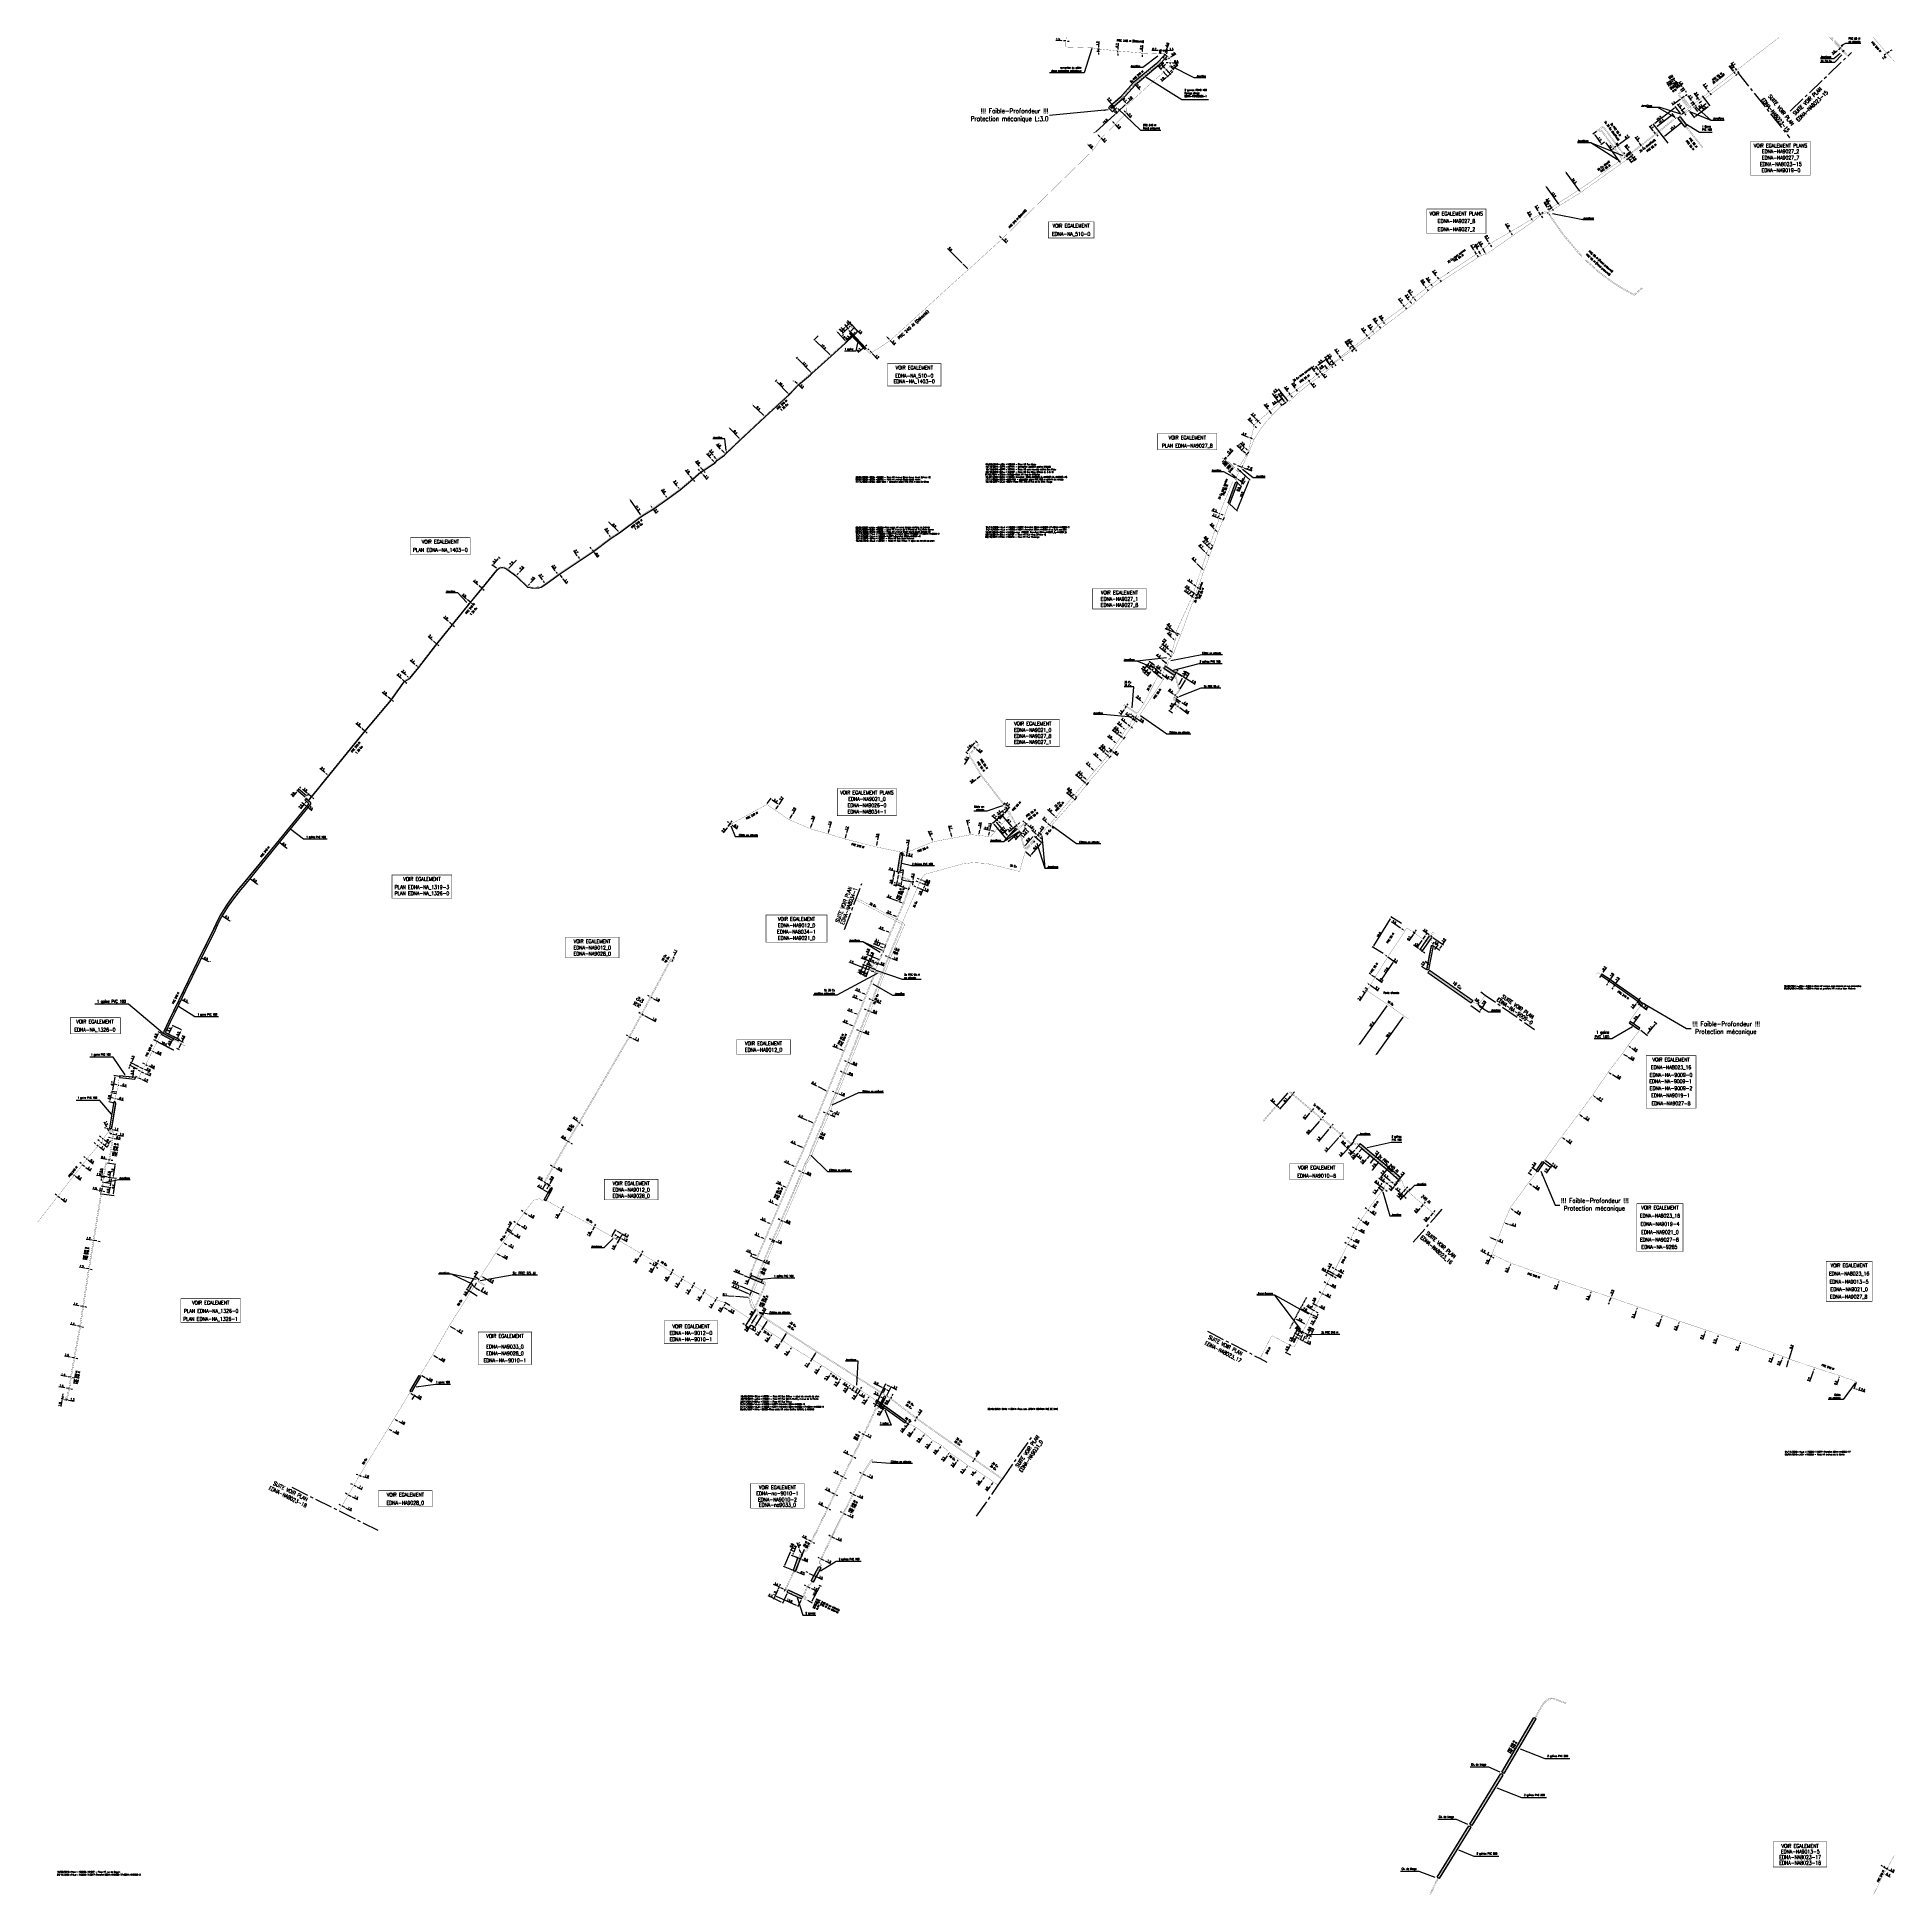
# Model space of a CAD drawing. Header units: millimetres. Extents: x 185000 to 186000, y 127000 to 128000.
import ezdxf
from ezdxf.enums import TextEntityAlignment as Align

# ---------------------------------------------------------------- set-up
doc = ezdxf.new("R2010")
doc.units = ezdxf.units.MM
doc.header["$PDMODE"] = 34
doc.linetypes.add('CENTER2', pattern=[28.575, 19.05, -3.175, 3.175, -3.175])
doc.linetypes.add('DASHED', pattern=[0.75, 0.5, -0.25])
doc.layers.get('0').update_dxf_attribs({"linetype": 'CONTINUOUS'})
doc.layers.get('DEFPOINTS').update_dxf_attribs({"linetype": 'CONTINUOUS'})
for name, color, linetype in [('M_120', 5, 'M_ST_13'), ('M_300', 7, 'CONTINUOUS'), ('M_310', 7, 'M_MALT'), ('M_400', 7, 'CONTINUOUS'), ('M_420', 7, 'CONTINUOUS'), ('M_908', 252, 'CONTINUOUS'), ('M_930', 7, 'CONTINUOUS')]:
    doc.layers.add(name, color=color, linetype=linetype)
doc.layers.add('M_910', color=7, linetype='CONTINUOUS', plot=False)
doc.styles.get("Standard").update_dxf_attribs({"font": 'romans.shx', "width": 0.85})
doc.linetypes.add('M_MALT', pattern='A,8,-3,["T //",Standard,S=1,R=0,X=-2.54,Y=-0.5],-2', length=13)
doc.linetypes.add('M_ST_13', pattern='A,5,-0.3,["oo",Standard,S=1.5,R=0,X=0,Y=-0.5],-3', length=8.3)
doc.linetypes.add('MT_HS', pattern='A,2,-1,["E",Standard,S=0.85,R=0,X=-0.27,Y=-0.4],-1', length=4)
doc.dimstyles.get("Standard").update_dxf_attribs({"dimtxt": 1.5, "dimasz": 1.2, "dimexe": 0.625, "dimexo": 0.625, "dimgap": 0.25, "dimtad": 1, "dimdec": 1, "dimzin": 0, "dimdsep": 46, "dimtxsty": 'Standard', "dimcen": -0.5, "dimadec": 0, "dimazin": 0, "dimtfac": 1, "dimtdec": 1, "dimtmove": 0, "dimatfit": 3, "dimfxl": 0, "dimtolj": 1, "dimtzin": 0, "dimarcsym": 0})

# ---------------------------------------------------------------- blocks, each defined once
blk = doc.blocks.new('*D0')
at = {"layer": 'DEFPOINTS', "color": 0, "linetype": 'Continuous', "transparency": 16777216}
for p in [(185746.1, 127514.6), (185747.3, 127516.3), (185747.3, 127516.3)]:
    blk.add_point(p, dxfattribs=at)
at = {"layer": 'M_120', "color": 0, "linetype": 'Continuous', "lineweight": -2, "transparency": 16777216}
for p, q in [((185745.6, 127513.8), (185742.9, 127510)), ((185747.3, 127516.3), (185746.1, 127514.6)), ((185747.8, 127517), (185748.3, 127517.7))]:
    blk.add_line(p, q, dxfattribs=at)
at = {"layer": 'M_120', "color": 0, "linetype": 'Continuous', "transparency": 16777216}
for points in [[(185745.5, 127513.9), (185745.7, 127513.8), (185746.1, 127514.6)], [(185747.7, 127517.1), (185747.9, 127516.9), (185747.3, 127516.3)]]:
    blk.add_solid(points, dxfattribs=at)
at = {"layer": 'M_120', "color": 0, "linetype": 'Continuous', "transparency": 16777216, "insert": (185742.9, 127511.3), "char_height": 1.12, "attachment_point": 5, "rotation": 55.2636}
blk.add_mtext('\\A1;2.1', dxfattribs=at)
blk = doc.blocks.new('*D1')
at = {"layer": 'DEFPOINTS', "color": 0, "linetype": 'Continuous', "transparency": 16777216}
for p in [(185740.4, 127518.5), (185740.6, 127518.8), (185741.6, 127518)]:
    blk.add_point(p, dxfattribs=at)
at = {"layer": 'M_120', "color": 0, "linetype": 'Continuous', "lineweight": -2, "transparency": 16777216}
for p, q in [((185740.9, 127517), (185738.5, 127513.5)), ((185740.8, 127518.2), (185741.8, 127517.5)), ((185741, 127518.5), (185742, 127517.8)), ((185741.6, 127518), (185741.4, 127517.8)), ((185742.1, 127518.8), (185742.7, 127519.5))]:
    blk.add_line(p, q, dxfattribs=at)
at = {"layer": 'M_120', "color": 0, "linetype": 'Continuous', "transparency": 16777216}
for points in [[(185740.8, 127517.1), (185741.1, 127516.9), (185741.4, 127517.8)], [(185742, 127518.9), (185742.3, 127518.7), (185741.6, 127518)]]:
    blk.add_solid(points, dxfattribs=at)
at = {"layer": 'M_120', "color": 0, "linetype": 'Continuous', "transparency": 16777216, "insert": (185738.6, 127514.9), "char_height": 1.12, "attachment_point": 5, "rotation": 55.2859}
blk.add_mtext('\\A1;0.3', dxfattribs=at)
blk = doc.blocks.new('*D2')
at = {"layer": 'DEFPOINTS', "color": 0, "linetype": 'Continuous', "transparency": 16777216}
for p in [(185734.1, 127520.4), (185734.1, 127520.4), (185736.4, 127518.9)]:
    blk.add_point(p, dxfattribs=at)
at = {"layer": 'M_120', "color": 0, "linetype": 'Continuous', "lineweight": -2, "transparency": 16777216}
for p, q in [((185734.1, 127520.4), (185729.2, 127523.7)), ((185735.7, 127519.4), (185734.9, 127519.9))]:
    blk.add_line(p, q, dxfattribs=at)
at = {"layer": 'M_120', "color": 0, "linetype": 'Continuous', "transparency": 16777216}
for points in [[(185734.9, 127520), (185734.8, 127519.8), (185734.1, 127520.4)], [(185735.7, 127519.5), (185735.6, 127519.3), (185736.4, 127518.9)]]:
    blk.add_solid(points, dxfattribs=at)
at = {"layer": 'M_120', "color": 0, "linetype": 'Continuous', "transparency": 16777216, "insert": (185730.6, 127523.6), "char_height": 1.12, "attachment_point": 5, "rotation": 326.5791}
blk.add_mtext('\\A1;2.8', dxfattribs=at)
blk = doc.blocks.new('*D3')
at = {"layer": 'DEFPOINTS', "color": 0, "linetype": 'Continuous', "transparency": 16777216}
for p in [(185725.4, 127506.2), (185725.4, 127506.2), (185727.2, 127504.9)]:
    blk.add_point(p, dxfattribs=at)
at = {"layer": 'M_120', "color": 0, "linetype": 'Continuous', "lineweight": -2, "transparency": 16777216}
for p, q in [((185726.1, 127505.7), (185726.5, 127505.4)), ((185727.2, 127504.9), (185731.9, 127501.6))]:
    blk.add_line(p, q, dxfattribs=at)
at = {"layer": 'M_120', "color": 0, "linetype": 'Continuous', "transparency": 16777216}
for points in [[(185726.2, 127505.8), (185726, 127505.6), (185725.4, 127506.2)], [(185726.6, 127505.5), (185726.4, 127505.3), (185727.2, 127504.9)]]:
    blk.add_solid(points, dxfattribs=at)
at = {"layer": 'M_120', "color": 0, "linetype": 'Continuous', "transparency": 16777216, "insert": (185731.4, 127502.9), "char_height": 1.12, "attachment_point": 5, "rotation": 325.1316}
blk.add_mtext('\\A1;2.3', dxfattribs=at)
blk = doc.blocks.new('*D4')
at = {"layer": 'DEFPOINTS', "color": 0, "linetype": 'Continuous', "transparency": 16777216}
for p in [(185718.5, 127495.1), (185718.5, 127495.1), (185720.3, 127493.9)]:
    blk.add_point(p, dxfattribs=at)
at = {"layer": 'M_120', "color": 0, "linetype": 'Continuous', "lineweight": -2, "transparency": 16777216}
for p, q in [((185717.8, 127495.6), (185717.1, 127496.1)), ((185718.5, 127495.1), (185720.3, 127493.9)), ((185721, 127493.4), (185724.2, 127491.1))]:
    blk.add_line(p, q, dxfattribs=at)
at = {"layer": 'M_120', "color": 0, "linetype": 'Continuous', "transparency": 16777216}
for points in [[(185717.9, 127495.8), (185717.7, 127495.5), (185718.5, 127495.1)], [(185721.1, 127493.5), (185720.9, 127493.3), (185720.3, 127493.9)]]:
    blk.add_solid(points, dxfattribs=at)
at = {"layer": 'M_120', "color": 0, "linetype": 'Continuous', "transparency": 16777216, "insert": (185723.8, 127492.4), "char_height": 1.12, "attachment_point": 5, "rotation": 325.1316}
blk.add_mtext('\\A1;2.1', dxfattribs=at)
blk = doc.blocks.new('*D5')
at = {"layer": 'DEFPOINTS', "color": 0, "linetype": 'Continuous', "transparency": 16777216}
for p in [(185729, 127503.7), (185730.5, 127502.7), (185721.8, 127492.8)]:
    blk.add_point(p, dxfattribs=at)
at = {"layer": 'M_120', "color": 0, "linetype": 'Continuous', "lineweight": -2, "transparency": 16777216}
for p, q in [((185729.4, 127503.4), (185730.9, 127502.4)), ((185722.2, 127492.6), (185723.7, 127491.6)), ((185723.8, 127492.6), (185730, 127501.9))]:
    blk.add_line(p, q, dxfattribs=at)
at = {"layer": 'M_120', "color": 0, "linetype": 'Continuous', "transparency": 16777216}
for points in [[(185729.9, 127502), (185730.1, 127501.8), (185730.5, 127502.7)], [(185723.7, 127492.7), (185723.9, 127492.5), (185723.3, 127491.8)]]:
    blk.add_solid(points, dxfattribs=at)
at = {"layer": 'M_120', "color": 0, "linetype": 'Continuous', "transparency": 16777216, "insert": (185726.3, 127497.7), "char_height": 1.12, "attachment_point": 5, "rotation": 56.4594}
blk.add_mtext('\\A1;13.0', dxfattribs=at)
blk = doc.blocks.new('*D6')
at = {"layer": 'DEFPOINTS', "color": 0, "linetype": 'Continuous', "transparency": 16777216}
for p in [(185713.3, 127486.6), (185714.6, 127488.7), (185716, 127487.8)]:
    blk.add_point(p, dxfattribs=at)
at = {"layer": 'M_120', "color": 0, "linetype": 'Continuous', "lineweight": -2, "transparency": 16777216}
for p, q in [((185714.8, 127485.7), (185712, 127481.3)), ((185713.7, 127486.4), (185715.2, 127485.5)), ((185715, 127488.4), (185716.4, 127487.6)), ((185715.5, 127487), (185715.2, 127486.5))]:
    blk.add_line(p, q, dxfattribs=at)
at = {"layer": 'M_120', "color": 0, "linetype": 'Continuous', "transparency": 16777216}
for points in [[(185715.1, 127486.6), (185715.4, 127486.4), (185714.8, 127485.7)], [(185715.4, 127487.1), (185715.7, 127486.9), (185716, 127487.8)]]:
    blk.add_solid(points, dxfattribs=at)
at = {"layer": 'M_120', "color": 0, "linetype": 'Continuous', "transparency": 16777216, "insert": (185712, 127482.7), "char_height": 1.12, "attachment_point": 5, "rotation": 58.5257}
blk.add_mtext('\\A1;2.4', dxfattribs=at)
blk = doc.blocks.new('*D7')
at = {"layer": 'DEFPOINTS', "color": 0, "linetype": 'Continuous', "transparency": 16777216}
for p in [(185715.9, 127490.9), (185716, 127490.9), (185717.7, 127489.6)]:
    blk.add_point(p, dxfattribs=at)
at = {"layer": 'M_120', "color": 0, "linetype": 'Continuous', "lineweight": -2, "transparency": 16777216}
for p, q in [((185716.2, 127491.3), (185716.2, 127491.3)), ((185716.7, 127490.4), (185717, 127490.2)), ((185717.8, 127489.7), (185722, 127486.7)), ((185718, 127490), (185718, 127490))]:
    blk.add_line(p, q, dxfattribs=at)
at = {"layer": 'M_120', "color": 0, "linetype": 'Continuous', "transparency": 16777216}
for points in [[(185716.8, 127490.5), (185716.6, 127490.3), (185716, 127490.9)], [(185717.1, 127490.3), (185716.9, 127490.1), (185717.8, 127489.7)]]:
    blk.add_solid(points, dxfattribs=at)
at = {"layer": 'M_120', "color": 0, "linetype": 'Continuous', "transparency": 16777216, "insert": (185721.5, 127488), "char_height": 1.12, "attachment_point": 5, "rotation": 325.2305}
blk.add_mtext('\\A1;2.2', dxfattribs=at)
blk = doc.blocks.new('*D8')
at = {"layer": 'DEFPOINTS', "color": 0, "linetype": 'Continuous', "transparency": 16777216}
for p in [(185727.1, 127479.3), (185711.2, 127457), (185711.2, 127457)]:
    blk.add_point(p, dxfattribs=at)
at = {"layer": 'M_120', "color": 0, "linetype": 'Continuous', "lineweight": -2, "transparency": 16777216}
for p, q in [((185726.6, 127478.6), (185711.7, 127457.7)), ((185726.8, 127479.6), (185726.8, 127479.6)), ((185710.8, 127457.3), (185710.8, 127457.3))]:
    blk.add_line(p, q, dxfattribs=at)
at = {"layer": 'M_120', "color": 0, "linetype": 'Continuous', "transparency": 16777216}
for points in [[(185726.5, 127478.7), (185726.7, 127478.5), (185727.1, 127479.3)], [(185711.6, 127457.8), (185711.8, 127457.6), (185711.2, 127457)]]:
    blk.add_solid(points, dxfattribs=at)
at = {"layer": 'M_120', "color": 0, "linetype": 'Continuous', "transparency": 16777216, "insert": (185718.6, 127468.6), "char_height": 1.12, "attachment_point": 5, "rotation": 54.4243}
blk.add_mtext('\\A1;27.4', dxfattribs=at)
blk = doc.blocks.new('*D9')
at = {"layer": 'DEFPOINTS', "color": 0, "linetype": 'Continuous', "transparency": 16777216}
for p in [(185735.9, 127473.2), (185720.4, 127451.7), (185720.4, 127451.7)]:
    blk.add_point(p, dxfattribs=at)
at = {"layer": 'M_120', "color": 0, "linetype": 'Continuous', "lineweight": -2, "transparency": 16777216}
blk.add_line((185735.3, 127472.4), (185720.9, 127452.4), dxfattribs=at)
at = {"layer": 'M_120', "color": 0, "linetype": 'Continuous', "transparency": 16777216}
for points in [[(185735.2, 127472.5), (185735.5, 127472.4), (185735.9, 127473.2)], [(185720.8, 127452.5), (185721, 127452.3), (185720.4, 127451.7)]]:
    blk.add_solid(points, dxfattribs=at)
at = {"layer": 'M_120', "color": 0, "linetype": 'Continuous', "transparency": 16777216, "insert": (185727.5, 127462.9), "char_height": 1.12, "attachment_point": 5, "rotation": 54.2106}
blk.add_mtext('\\A1;26.5', dxfattribs=at)
blk = doc.blocks.new('*D10')
at = {"layer": 'DEFPOINTS', "color": 0, "linetype": 'Continuous', "transparency": 16777216}
for p in [(185729.2, 127526.2), (185735, 127522.6), (185725.1, 127506.4)]:
    blk.add_point(p, dxfattribs=at)
at = {"layer": 'M_120', "color": 0, "linetype": 'Continuous', "lineweight": -2, "transparency": 16777216}
for p, q in [((185719.7, 127510.8), (185728.7, 127525.4)), ((185734.6, 127522.9), (185728.8, 127526.5)), ((185724.7, 127506.7), (185718.8, 127510.3))]:
    blk.add_line(p, q, dxfattribs=at)
at = {"layer": 'M_120', "color": 0, "linetype": 'Continuous', "transparency": 16777216}
for points in [[(185728.6, 127525.5), (185728.8, 127525.4), (185729.2, 127526.2)], [(185719.6, 127510.9), (185719.8, 127510.7), (185719.2, 127510)]]:
    blk.add_solid(points, dxfattribs=at)
at = {"layer": 'M_120', "color": 0, "linetype": 'Continuous', "transparency": 16777216, "insert": (185722.5, 127516.8), "char_height": 1.12, "attachment_point": 5, "rotation": 58.414}
blk.add_mtext('\\A1;19.0', dxfattribs=at)
blk = doc.blocks.new('*D11')
at = {"layer": 'DEFPOINTS', "color": 0, "linetype": 'Continuous', "transparency": 16777216}
for p in [(185675.3, 127430.3), (185675.3, 127430.3), (185675.8, 127430.9)]:
    blk.add_point(p, dxfattribs=at)
at = {"layer": 'M_120', "color": 0, "linetype": 'Continuous', "lineweight": -2, "transparency": 16777216}
for p, q in [((185676.3, 127431.6), (185676.9, 127432.2)), ((185674.7, 127429.7), (185671.9, 127426.4)), ((185675.8, 127430.9), (185675.3, 127430.3))]:
    blk.add_line(p, q, dxfattribs=at)
at = {"layer": 'M_120', "color": 0, "linetype": 'Continuous', "transparency": 16777216}
for points in [[(185674.6, 127429.8), (185674.8, 127429.6), (185675.3, 127430.3)], [(185676.2, 127431.7), (185676.5, 127431.5), (185675.8, 127430.9)]]:
    blk.add_solid(points, dxfattribs=at)
at = {"layer": 'M_120', "color": 0, "linetype": 'Continuous', "transparency": 16777216, "insert": (185672.1, 127427.8), "char_height": 1.12, "attachment_point": 5, "rotation": 49.2958}
blk.add_mtext('\\A1;0.7', dxfattribs=at)
blk = doc.blocks.new('*D12')
at = {"layer": 'DEFPOINTS', "color": 0, "linetype": 'Continuous', "transparency": 16777216}
for p in [(185690.8, 127417), (185690.8, 127417), (185691.4, 127417.7)]:
    blk.add_point(p, dxfattribs=at)
at = {"layer": 'M_120', "color": 0, "linetype": 'Continuous', "lineweight": -2, "transparency": 16777216}
for p, q in [((185690.2, 127416.3), (185684.2, 127409.3)), ((185691.4, 127417.7), (185690.8, 127417)), ((185692, 127418.4), (185692.6, 127419))]:
    blk.add_line(p, q, dxfattribs=at)
at = {"layer": 'M_120', "color": 0, "linetype": 'Continuous', "transparency": 16777216}
for points in [[(185690.1, 127416.4), (185690.4, 127416.3), (185690.8, 127417)], [(185691.9, 127418.5), (185692.1, 127418.3), (185691.4, 127417.7)]]:
    blk.add_solid(points, dxfattribs=at)
at = {"layer": 'M_120', "color": 0, "linetype": 'Continuous', "transparency": 16777216, "insert": (185684.4, 127410.7), "char_height": 1.12, "attachment_point": 5, "rotation": 49.242}
blk.add_mtext('\\A1;0.9', dxfattribs=at)
blk = doc.blocks.new('*D13')
at = {"layer": 'DEFPOINTS', "color": 0, "linetype": 'Continuous', "transparency": 16777216}
for p in [(185685.7, 127421.4), (185685.7, 127421.4), (185686.2, 127421.9)]:
    blk.add_point(p, dxfattribs=at)
at = {"layer": 'M_120', "color": 0, "linetype": 'Continuous', "lineweight": -2, "transparency": 16777216}
for p, q in [((185686.8, 127422.6), (185687.3, 127423.3)), ((185685.1, 127420.7), (185682.4, 127417.4)), ((185686.2, 127421.9), (185685.7, 127421.4))]:
    blk.add_line(p, q, dxfattribs=at)
at = {"layer": 'M_120', "color": 0, "linetype": 'Continuous', "transparency": 16777216}
for points in [[(185686.6, 127422.7), (185686.9, 127422.5), (185686.2, 127421.9)], [(185685, 127420.8), (185685.2, 127420.6), (185685.7, 127421.4)]]:
    blk.add_solid(points, dxfattribs=at)
at = {"layer": 'M_120', "color": 0, "linetype": 'Continuous', "transparency": 16777216, "insert": (185682.6, 127418.8), "char_height": 1.12, "attachment_point": 5, "rotation": 49.4578}
blk.add_mtext('\\A1;0.7', dxfattribs=at)
blk = doc.blocks.new('*D14')
at = {"layer": 'DEFPOINTS', "color": 0, "linetype": 'Continuous', "transparency": 16777216}
for p in [(185695.8, 127412.7), (185695.8, 127412.7), (185696.6, 127413.6)]:
    blk.add_point(p, dxfattribs=at)
at = {"layer": 'M_120', "color": 0, "linetype": 'Continuous', "lineweight": -2, "transparency": 16777216}
for p, q in [((185696.6, 127413.6), (185695.8, 127412.7)), ((185697.2, 127414.3), (185697.8, 127414.9)), ((185695.2, 127412), (185689.8, 127405.6))]:
    blk.add_line(p, q, dxfattribs=at)
at = {"layer": 'M_120', "color": 0, "linetype": 'Continuous', "transparency": 16777216}
for points in [[(185695.1, 127412.1), (185695.4, 127411.9), (185695.8, 127412.7)], [(185697.1, 127414.3), (185697.3, 127414.2), (185696.6, 127413.6)]]:
    blk.add_solid(points, dxfattribs=at)
at = {"layer": 'M_120', "color": 0, "linetype": 'Continuous', "transparency": 16777216, "insert": (185689.9, 127407), "char_height": 1.12, "attachment_point": 5, "rotation": 49.2126}
blk.add_mtext('\\A1;1.2', dxfattribs=at)
blk = doc.blocks.new('*D15')
at = {"layer": 'DEFPOINTS', "color": 0, "linetype": 'Continuous', "transparency": 16777216}
for p in [(185701.1, 127408.1), (185701.1, 127408.1), (185701.9, 127409)]:
    blk.add_point(p, dxfattribs=at)
at = {"layer": 'M_120', "color": 0, "linetype": 'Continuous', "lineweight": -2, "transparency": 16777216}
for p, q in [((185700.6, 127407.5), (185693.9, 127399.8)), ((185701.9, 127409), (185701.1, 127408.1)), ((185702.5, 127409.7), (185703.1, 127410.4))]:
    blk.add_line(p, q, dxfattribs=at)
at = {"layer": 'M_120', "color": 0, "linetype": 'Continuous', "transparency": 16777216}
for points in [[(185700.4, 127407.6), (185700.7, 127407.4), (185701.1, 127408.1)], [(185702.4, 127409.8), (185702.6, 127409.6), (185701.9, 127409)]]:
    blk.add_solid(points, dxfattribs=at)
at = {"layer": 'M_120', "color": 0, "linetype": 'Continuous', "transparency": 16777216, "insert": (185694.1, 127401.1), "char_height": 1.12, "attachment_point": 5, "rotation": 49.2565}
blk.add_mtext('\\A1;1.2', dxfattribs=at)
blk = doc.blocks.new('*D16')
at = {"layer": 'DEFPOINTS', "color": 0, "linetype": 'Continuous', "transparency": 16777216}
for p in [(185669.2, 127423.3), (185673.5, 127431.9), (185675.3, 127430.3)]:
    blk.add_point(p, dxfattribs=at)
at = {"layer": 'M_120', "color": 0, "linetype": 'Continuous', "lineweight": -2, "transparency": 16777216}
for p, q in [((185667.4, 127424.8), (185664.1, 127427.7)), ((185673.2, 127431.6), (185667.1, 127424.5)), ((185668.5, 127423.9), (185668.1, 127424.3)), ((185675, 127430), (185668.9, 127422.9))]:
    blk.add_line(p, q, dxfattribs=at)
at = {"layer": 'M_120', "color": 0, "linetype": 'Continuous', "transparency": 16777216}
for points in [[(185668.2, 127424.4), (185668, 127424.1), (185667.4, 127424.8)], [(185668.6, 127424), (185668.4, 127423.8), (185669.2, 127423.3)]]:
    blk.add_solid(points, dxfattribs=at)
at = {"layer": 'M_120', "color": 0, "linetype": 'Continuous', "transparency": 16777216, "insert": (185665.5, 127427.5), "char_height": 1.12, "attachment_point": 5, "rotation": 319.1852}
blk.add_mtext('\\A1;2.4', dxfattribs=at)
blk = doc.blocks.new('GIS_MODF')
at = {"color": 0, "linetype": 'Continuous', "flags": 128}
for points in [[(-2.3, 0), (-1.8, 0)], [(1.8, 0), (2.3, 0)]]:
    blk.add_lwpolyline(points, dxfattribs=at)
at = {"color": 0, "linetype": 'Continuous'}
blk.add_attdef('DATE', text='', height=0.75, dxfattribs=at).set_placement((-2.6, -0.4), align=Align.RIGHT)
at = {"color": 0, "linetype": 'Continuous', "width": 3.590909}
blk.add_attdef('USER', text='', height=0.75, dxfattribs=at).set_placement((-1.5, -0.4), (1.3, -0.4), align=Align.FIT)
at = {"color": 0, "linetype": 'Continuous'}
blk.add_attdef('DESC', (2.5, -0.4), '', height=0.75, dxfattribs=at)
blk = doc.blocks.new('*D17')
at = {"layer": 'DEFPOINTS', "color": 0, "linetype": 'Continuous', "transparency": 16777216}
for p in [(185073, 127467.9), (185077.7, 127465.6), (185075.3, 127460.7)]:
    blk.add_point(p, dxfattribs=at)
at = {"layer": 'M_120', "color": 0, "linetype": 'Continuous', "lineweight": -2, "transparency": 16777216}
for p, q in [((185071, 127463.8), (185072.6, 127467.1)), ((185077.7, 127465.6), (185072.8, 127468))]:
    blk.add_line(p, q, dxfattribs=at)
at = {"layer": 'M_120', "color": 0, "linetype": 'Continuous', "transparency": 16777216}
for points in [[(185070.9, 127463.8), (185071.1, 127463.7), (185070.6, 127463)], [(185072.5, 127467.1), (185072.7, 127467), (185073, 127467.9)]]:
    blk.add_solid(points, dxfattribs=at)
at = {"layer": 'M_120', "color": 0, "linetype": 'Continuous', "transparency": 16777216, "insert": (185071.1, 127465.7), "char_height": 1.12, "attachment_point": 5, "rotation": 64.2831}
blk.add_mtext('\\A1;5.5', dxfattribs=at)
blk = doc.blocks.new('*D18')
at = {"layer": 'DEFPOINTS', "color": 0, "linetype": 'Continuous', "transparency": 16777216}
for p in [(185077.7, 127465.6), (185077.7, 127465.6), (185075.3, 127460.7)]:
    blk.add_point(p, dxfattribs=at)
at = {"layer": 'M_120', "color": 0, "linetype": 'Continuous', "lineweight": -2, "transparency": 16777216}
blk.add_line((185075.7, 127461.5), (185077.3, 127464.8), dxfattribs=at)
at = {"layer": 'M_120', "color": 0, "linetype": 'Continuous', "transparency": 16777216}
for points in [[(185077.2, 127464.9), (185077.4, 127464.7), (185077.7, 127465.6)], [(185075.6, 127461.6), (185075.8, 127461.4), (185075.3, 127460.7)]]:
    blk.add_solid(points, dxfattribs=at)
at = {"layer": 'M_120', "color": 0, "linetype": 'Continuous', "transparency": 16777216, "insert": (185075.8, 127463.5), "char_height": 1.12, "attachment_point": 5, "rotation": 64.2831}
blk.add_mtext('\\A1;5.5', dxfattribs=at)
blk = doc.blocks.new('*D19')
at = {"layer": 'DEFPOINTS', "color": 0, "linetype": 'Continuous', "transparency": 16777216}
for p in [(185077, 127482.1), (185082.1, 127479.6), (185082.1, 127479.6)]:
    blk.add_point(p, dxfattribs=at)
at = {"layer": 'M_120', "color": 0, "linetype": 'Continuous', "lineweight": -2, "transparency": 16777216}
blk.add_line((185077.8, 127481.7), (185081.3, 127480), dxfattribs=at)
at = {"layer": 'M_120', "color": 0, "linetype": 'Continuous', "transparency": 16777216}
for points in [[(185077.9, 127481.8), (185077.8, 127481.5), (185077, 127482.1)], [(185081.4, 127480.1), (185081.3, 127479.9), (185082.1, 127479.6)]]:
    blk.add_solid(points, dxfattribs=at)
at = {"layer": 'M_120', "color": 0, "linetype": 'Continuous', "transparency": 16777216, "insert": (185079.9, 127481.5), "char_height": 1.12, "attachment_point": 5, "rotation": 334.2773}
blk.add_mtext('\\A1;6.5', dxfattribs=at)
blk = doc.blocks.new('*D20')
at = {"layer": 'DEFPOINTS', "color": 0, "linetype": 'Continuous', "transparency": 16777216}
for p in [(185087.9, 127504.6), (185093, 127502.1), (185093, 127502.1)]:
    blk.add_point(p, dxfattribs=at)
at = {"layer": 'M_120', "color": 0, "linetype": 'Continuous', "lineweight": -2, "transparency": 16777216}
for p, q in [((185088.7, 127504.2), (185092.2, 127502.5)), ((185093.2, 127502.5), (185093.2, 127502.6))]:
    blk.add_line(p, q, dxfattribs=at)
at = {"layer": 'M_120', "color": 0, "linetype": 'Continuous', "transparency": 16777216}
for points in [[(185088.7, 127504.3), (185088.6, 127504.1), (185087.9, 127504.6)], [(185092.3, 127502.7), (185092.1, 127502.4), (185093, 127502.1)]]:
    blk.add_solid(points, dxfattribs=at)
at = {"layer": 'M_120', "color": 0, "linetype": 'Continuous', "transparency": 16777216, "insert": (185090.8, 127504), "char_height": 1.12, "attachment_point": 5, "rotation": 334.2409}
blk.add_mtext('\\A1;6.5', dxfattribs=at)
blk = doc.blocks.new('*D21')
at = {"layer": 'DEFPOINTS', "color": 0, "linetype": 'Continuous', "transparency": 16777216}
for p in [(185099.1, 127527.3), (185104.4, 127523.9), (185104.4, 127523.9)]:
    blk.add_point(p, dxfattribs=at)
at = {"layer": 'M_120', "color": 0, "linetype": 'Continuous', "lineweight": -2, "transparency": 16777216}
for p, q in [((185099.9, 127526.8), (185103.7, 127524.4)), ((185104.7, 127524.3), (185104.7, 127524.3))]:
    blk.add_line(p, q, dxfattribs=at)
at = {"layer": 'M_120', "color": 0, "linetype": 'Continuous', "transparency": 16777216}
for points in [[(185099.9, 127526.9), (185099.8, 127526.7), (185099.1, 127527.3)], [(185103.8, 127524.5), (185103.6, 127524.2), (185104.4, 127523.9)]]:
    blk.add_solid(points, dxfattribs=at)
at = {"layer": 'M_120', "color": 0, "linetype": 'Continuous', "transparency": 16777216, "insert": (185102.2, 127526.2), "char_height": 1.12, "attachment_point": 5, "rotation": 327.4291}
blk.add_mtext('\\A1;6.5', dxfattribs=at)
blk = doc.blocks.new('*D22')
at = {"layer": 'DEFPOINTS', "color": 0, "linetype": 'Continuous', "transparency": 16777216}
for p in [(185114.2, 127547.5), (185119.3, 127543.4), (185119.3, 127543.4)]:
    blk.add_point(p, dxfattribs=at)
at = {"layer": 'M_120', "color": 0, "linetype": 'Continuous', "lineweight": -2, "transparency": 16777216}
blk.add_line((185114.9, 127547), (185118.6, 127544), dxfattribs=at)
at = {"layer": 'M_120', "color": 0, "linetype": 'Continuous', "transparency": 16777216}
for points in [[(185115, 127547.1), (185114.8, 127546.9), (185114.2, 127547.5)], [(185118.7, 127544.1), (185118.5, 127543.9), (185119.3, 127543.4)]]:
    blk.add_solid(points, dxfattribs=at)
at = {"layer": 'M_120', "color": 0, "linetype": 'Continuous', "transparency": 16777216, "insert": (185117.2, 127546.1), "char_height": 1.12, "attachment_point": 5, "rotation": 320.8828}
blk.add_mtext('\\A1;6.5', dxfattribs=at)
blk = doc.blocks.new('*D23')
at = {"layer": 'DEFPOINTS', "color": 0, "linetype": 'Continuous', "transparency": 16777216}
for p in [(185130, 127566.9), (185135, 127562.8), (185135, 127562.8)]:
    blk.add_point(p, dxfattribs=at)
at = {"layer": 'M_120', "color": 0, "linetype": 'Continuous', "lineweight": -2, "transparency": 16777216}
blk.add_line((185130.7, 127566.4), (185134.3, 127563.4), dxfattribs=at)
at = {"layer": 'M_120', "color": 0, "linetype": 'Continuous', "transparency": 16777216}
for points in [[(185130.8, 127566.5), (185130.6, 127566.3), (185130, 127566.9)], [(185134.4, 127563.5), (185134.2, 127563.3), (185135, 127562.8)]]:
    blk.add_solid(points, dxfattribs=at)
at = {"layer": 'M_120', "color": 0, "linetype": 'Continuous', "transparency": 16777216, "insert": (185133, 127565.5), "char_height": 1.12, "attachment_point": 5, "rotation": 320.8237}
blk.add_mtext('\\A1;6.5', dxfattribs=at)
blk = doc.blocks.new('*D24')
at = {"layer": 'DEFPOINTS', "color": 0, "linetype": 'Continuous', "transparency": 16777216}
for p in [(185142.6, 127588.1), (185143.7, 127587.1), (185144.2, 127590)]:
    blk.add_point(p, dxfattribs=at)
at = {"layer": 'M_120', "color": 0, "linetype": 'Continuous', "lineweight": -2, "transparency": 16777216}
for p, q in [((185143.7, 127587.1), (185141.7, 127584.6)), ((185142.6, 127588.1), (185143.9, 127586.9)), ((185144.8, 127588.3), (185144.3, 127587.8))]:
    blk.add_line(p, q, dxfattribs=at)
at = {"layer": 'M_120', "color": 0, "linetype": 'Continuous', "transparency": 16777216}
for points in [[(185144.2, 127587.9), (185144.4, 127587.7), (185143.7, 127587.1)], [(185144.7, 127588.4), (185144.9, 127588.2), (185145.3, 127589)]]:
    blk.add_solid(points, dxfattribs=at)
at = {"layer": 'M_120', "color": 0, "linetype": 'Continuous', "transparency": 16777216, "insert": (185141.8, 127586), "char_height": 1.12, "attachment_point": 5, "rotation": 50.341}
blk.add_mtext('\\A1;2.5', dxfattribs=at)
blk = doc.blocks.new('*D25')
at = {"layer": 'DEFPOINTS', "color": 0, "linetype": 'Continuous', "transparency": 16777216}
for p in [(185142.6, 127588.1), (185142.6, 127588.1), (185144, 127584.2)]:
    blk.add_point(p, dxfattribs=at)
at = {"layer": 'M_120', "color": 0, "linetype": 'Continuous', "lineweight": -2, "transparency": 16777216}
for p, q in [((185142.6, 127588.1), (185142.4, 127587.9)), ((185143.3, 127587.5), (185144.7, 127586.3)), ((185145.3, 127585.8), (185147.9, 127583.7))]:
    blk.add_line(p, q, dxfattribs=at)
at = {"layer": 'M_120', "color": 0, "linetype": 'Continuous', "transparency": 16777216}
for points in [[(185143.3, 127587.6), (185143.2, 127587.4), (185142.6, 127588.1)], [(185144.7, 127586.5), (185144.6, 127586.2), (185145.3, 127585.8)]]:
    blk.add_solid(points, dxfattribs=at)
at = {"layer": 'M_120', "color": 0, "linetype": 'Continuous', "transparency": 16777216, "insert": (185147.4, 127585), "char_height": 1.12, "attachment_point": 5, "rotation": 320.341}
blk.add_mtext('\\A1;3.5', dxfattribs=at)
blk = doc.blocks.new('*D26')
at = {"layer": 'DEFPOINTS', "color": 0, "linetype": 'Continuous', "transparency": 16777216}
for p in [(185995.9, 127991.4), (185997.2, 127992.3), (185997.2, 127992.3)]:
    blk.add_point(p, dxfattribs=at)
at = {"layer": 'M_120', "color": 0, "linetype": 'Continuous', "lineweight": -2, "transparency": 16777216}
for p, q in [((185997.9, 127992.8), (185998.7, 127993.3)), ((185995.1, 127990.9), (185994.4, 127990.4)), ((185995.9, 127991.4), (185997.2, 127992.3))]:
    blk.add_line(p, q, dxfattribs=at)
at = {"layer": 'M_120', "color": 0, "linetype": 'Continuous', "transparency": 16777216}
for points in [[(185997.8, 127992.9), (185998, 127992.7), (185997.2, 127992.3)], [(185995, 127991), (185995.2, 127990.7), (185995.9, 127991.4)]]:
    blk.add_solid(points, dxfattribs=at)
at = {"layer": 'M_120', "color": 0, "linetype": 'Continuous', "transparency": 16777216, "insert": (185994.4, 127989), "char_height": 1.12, "attachment_point": 5, "rotation": 34.3166}
blk.add_mtext('\\A1;1.6', dxfattribs=at)
blk = doc.blocks.new('*D27')
at = {"layer": 'DEFPOINTS', "color": 0, "linetype": 'Continuous', "transparency": 16777216}
for p in [(185552.5, 127998), (185552.5, 127998), (185553.9, 127998)]:
    blk.add_point(p, dxfattribs=at)
at = {"layer": 'M_120', "color": 0, "linetype": 'Continuous', "lineweight": -2, "transparency": 16777216}
for p, q in [((185551.6, 127998.1), (185548.4, 127998.3)), ((185553.9, 127998), (185552.5, 127998)), ((185554.8, 127997.9), (185555.7, 127997.9))]:
    blk.add_line(p, q, dxfattribs=at)
at = {"layer": 'M_120', "color": 0, "linetype": 'Continuous', "transparency": 16777216}
for points in [[(185551.6, 127998.2), (185551.5, 127997.9), (185552.5, 127998)], [(185554.8, 127998.1), (185554.8, 127997.8), (185553.9, 127998)]]:
    blk.add_solid(points, dxfattribs=at)
at = {"layer": 'M_120', "color": 0, "linetype": 'Continuous', "transparency": 16777216, "insert": (185549.6, 127998.9), "char_height": 1.12, "attachment_point": 5, "rotation": 357.0102}
blk.add_mtext('\\A1;1.5', dxfattribs=at)
blk = doc.blocks.new('*D28')
at = {"layer": 'DEFPOINTS', "color": 0, "linetype": 'Continuous', "transparency": 16777216}
for p in [(185570.2, 127992.6), (185570.4, 127993.8), (185571.5, 127992.5)]:
    blk.add_point(p, dxfattribs=at)
at = {"layer": 'M_120', "color": 0, "linetype": 'Continuous', "lineweight": -2, "transparency": 16777216}
for p, q in [((185570.6, 127992.5), (185571.9, 127992.5)), ((185570.9, 127993.7), (185572, 127993.7)), ((185571.5, 127992.5), (185571.5, 127993.7)), ((185571.6, 127994.6), (185571.7, 127997.7)), ((185571.4, 127991.6), (185571.4, 127990.7))]:
    blk.add_line(p, q, dxfattribs=at)
at = {"layer": 'M_120', "color": 0, "linetype": 'Continuous', "transparency": 16777216}
for points in [[(185571.3, 127991.6), (185571.6, 127991.6), (185571.5, 127992.5)], [(185571.4, 127994.6), (185571.7, 127994.6), (185571.5, 127993.7)]]:
    blk.add_solid(points, dxfattribs=at)
at = {"layer": 'M_120', "color": 0, "linetype": 'Continuous', "transparency": 16777216, "insert": (185570.9, 127996.7), "char_height": 1.12, "attachment_point": 5, "rotation": 87.1107}
blk.add_mtext('\\A1;1.2', dxfattribs=at)
blk = doc.blocks.new('*D29')
at = {"layer": 'DEFPOINTS', "color": 0, "linetype": 'Continuous', "transparency": 16777216}
for p in [(185581.9, 127992.6), (185581.9, 127992), (185581.9, 127992)]:
    blk.add_point(p, dxfattribs=at)
at = {"layer": 'M_120', "color": 0, "linetype": 'Continuous', "lineweight": -2, "transparency": 16777216}
for p, q in [((185581.9, 127992), (185581.9, 127992.6)), ((185582, 127993.5), (185582.2, 127996.8)), ((185581.8, 127991.1), (185581.8, 127990.2))]:
    blk.add_line(p, q, dxfattribs=at)
at = {"layer": 'M_120', "color": 0, "linetype": 'Continuous', "transparency": 16777216}
for points in [[(185581.8, 127993.5), (185582.1, 127993.5), (185581.9, 127992.6)], [(185581.7, 127991.1), (185582, 127991.1), (185581.9, 127992)]]:
    blk.add_solid(points, dxfattribs=at)
at = {"layer": 'M_120', "color": 0, "linetype": 'Continuous', "transparency": 16777216, "insert": (185581.4, 127995.6), "char_height": 1.12, "attachment_point": 5, "rotation": 86.4182}
blk.add_mtext('\\A1;0.7', dxfattribs=at)
blk = doc.blocks.new('*D30')
at = {"layer": 'DEFPOINTS', "color": 0, "linetype": 'Continuous', "transparency": 16777216}
for p in [(185595, 127991.5), (185595, 127991.3), (185595, 127991.3)]:
    blk.add_point(p, dxfattribs=at)
at = {"layer": 'M_120', "color": 0, "linetype": 'Continuous', "lineweight": -2, "transparency": 16777216}
for p, q in [((185595.1, 127992.4), (185595.3, 127995.7)), ((185594.5, 127991.3), (185594.5, 127991.3)), ((185594.6, 127991.5), (185594.6, 127991.5)), ((185594.9, 127990.4), (185594.9, 127989.5)), ((185595, 127991.3), (185595, 127991.5))]:
    blk.add_line(p, q, dxfattribs=at)
at = {"layer": 'M_120', "color": 0, "linetype": 'Continuous', "transparency": 16777216}
for points in [[(185594.9, 127992.4), (185595.2, 127992.4), (185595, 127991.5)], [(185594.8, 127990.4), (185595.1, 127990.4), (185595, 127991.3)]]:
    blk.add_solid(points, dxfattribs=at)
at = {"layer": 'M_120', "color": 0, "linetype": 'Continuous', "transparency": 16777216, "insert": (185594.5, 127994.5), "char_height": 1.12, "attachment_point": 5, "rotation": 86.4182}
blk.add_mtext('\\A1;0.2', dxfattribs=at)
blk = doc.blocks.new('*D31')
at = {"layer": 'DEFPOINTS', "color": 0, "linetype": 'Continuous', "transparency": 16777216}
for p in [(185607.8, 127982.7), (185607.8, 127982.7), (185608, 127982.5)]:
    blk.add_point(p, dxfattribs=at)
at = {"layer": 'M_120', "color": 0, "linetype": 'Continuous', "lineweight": -2, "transparency": 16777216}
for p, q in [((185607.2, 127983.4), (185605, 127985.8)), ((185608, 127982.5), (185607.8, 127982.7)), ((185608.6, 127981.8), (185609.2, 127981.2))]:
    blk.add_line(p, q, dxfattribs=at)
at = {"layer": 'M_120', "color": 0, "linetype": 'Continuous', "transparency": 16777216}
for points in [[(185607.3, 127983.5), (185607.1, 127983.2), (185607.8, 127982.7)], [(185608.7, 127981.9), (185608.5, 127981.7), (185608, 127982.5)]]:
    blk.add_solid(points, dxfattribs=at)
at = {"layer": 'M_120', "color": 0, "linetype": 'Continuous', "transparency": 16777216, "insert": (185606.4, 127985.4), "char_height": 1.12, "attachment_point": 5, "rotation": 312.3848}
blk.add_mtext('\\A1;0.3', dxfattribs=at)
blk = doc.blocks.new('*D32')
at = {"layer": 'DEFPOINTS', "color": 0, "linetype": 'Continuous', "transparency": 16777216}
for p in [(185584.8, 127960.9), (185584.8, 127960.8), (185586.5, 127959.1)]:
    blk.add_point(p, dxfattribs=at)
at = {"layer": 'M_120', "color": 0, "linetype": 'Continuous', "lineweight": -2, "transparency": 16777216}
for p, q in [((185585.2, 127961.2), (185585.2, 127961.2)), ((185585.5, 127960.2), (185585.9, 127959.7)), ((185586.5, 127959.1), (185588.7, 127956.6)), ((185586.8, 127959.4), (185586.8, 127959.4))]:
    blk.add_line(p, q, dxfattribs=at)
at = {"layer": 'M_120', "color": 0, "linetype": 'Continuous', "transparency": 16777216}
for points in [[(185585.6, 127960.3), (185585.3, 127960.1), (185584.8, 127960.9)], [(185586, 127959.8), (185585.8, 127959.6), (185586.5, 127959.1)]]:
    blk.add_solid(points, dxfattribs=at)
at = {"layer": 'M_120', "color": 0, "linetype": 'Continuous', "transparency": 16777216, "insert": (185588.5, 127958), "char_height": 1.12, "attachment_point": 5, "rotation": 312.4995}
blk.add_mtext('\\A1;2.4', dxfattribs=at)
blk = doc.blocks.new('*D33')
at = {"layer": 'DEFPOINTS', "color": 0, "linetype": 'Continuous', "transparency": 16777216}
for p in [(185578.5, 127955.1), (185578.5, 127955.1), (185580.4, 127953)]:
    blk.add_point(p, dxfattribs=at)
at = {"layer": 'M_120', "color": 0, "linetype": 'Continuous', "lineweight": -2, "transparency": 16777216}
for p, q in [((185579.1, 127954.4), (185579.8, 127953.7)), ((185580.4, 127953), (185582.6, 127950.6))]:
    blk.add_line(p, q, dxfattribs=at)
at = {"layer": 'M_120', "color": 0, "linetype": 'Continuous', "transparency": 16777216}
for points in [[(185579.2, 127954.5), (185579, 127954.3), (185578.5, 127955.1)], [(185579.9, 127953.8), (185579.7, 127953.6), (185580.4, 127953)]]:
    blk.add_solid(points, dxfattribs=at)
at = {"layer": 'M_120', "color": 0, "linetype": 'Continuous', "transparency": 16777216, "insert": (185582.4, 127952), "char_height": 1.12, "attachment_point": 5, "rotation": 312.4995}
blk.add_mtext('\\A1;2.8', dxfattribs=at)
blk = doc.blocks.new('*D34')
at = {"layer": 'DEFPOINTS', "color": 0, "linetype": 'Continuous', "transparency": 16777216}
for p in [(185570.7, 127947.9), (185570.7, 127947.9), (185572.8, 127945.6)]:
    blk.add_point(p, dxfattribs=at)
at = {"layer": 'M_120', "color": 0, "linetype": 'Continuous', "lineweight": -2, "transparency": 16777216}
for p, q in [((185571.3, 127947.3), (185572.2, 127946.3)), ((185572.8, 127945.6), (185574.9, 127943.4))]:
    blk.add_line(p, q, dxfattribs=at)
at = {"layer": 'M_120', "color": 0, "linetype": 'Continuous', "transparency": 16777216}
for points in [[(185571.5, 127947.4), (185571.2, 127947.2), (185570.7, 127947.9)], [(185572.3, 127946.4), (185572.1, 127946.2), (185572.8, 127945.6)]]:
    blk.add_solid(points, dxfattribs=at)
at = {"layer": 'M_120', "color": 0, "linetype": 'Continuous', "transparency": 16777216, "insert": (185574.8, 127944.7), "char_height": 1.12, "attachment_point": 5, "rotation": 312.4995}
blk.add_mtext('\\A1;3.1', dxfattribs=at)
blk = doc.blocks.new('*D35')
at = {"layer": 'DEFPOINTS', "color": 0, "linetype": 'Continuous', "transparency": 16777216}
for p in [(185565.2, 127942.8), (185565.2, 127942.8), (185568.6, 127939.3)]:
    blk.add_point(p, dxfattribs=at)
at = {"layer": 'M_120', "color": 0, "linetype": 'Continuous', "lineweight": -2, "transparency": 16777216}
blk.add_line((185567.9, 127939.9), (185565.8, 127942.1), dxfattribs=at)
at = {"layer": 'M_120', "color": 0, "linetype": 'Continuous', "transparency": 16777216}
for points in [[(185565.9, 127942.2), (185565.7, 127942), (185565.2, 127942.8)], [(185568, 127940), (185567.8, 127939.8), (185568.6, 127939.3)]]:
    blk.add_solid(points, dxfattribs=at)
at = {"layer": 'M_120', "color": 0, "linetype": 'Continuous', "transparency": 16777216, "insert": (185567.4, 127941.5), "char_height": 1.12, "attachment_point": 5, "rotation": 313.6171}
blk.add_mtext('\\A1;4.9', dxfattribs=at)
blk = doc.blocks.new('*D36')
at = {"layer": 'DEFPOINTS', "color": 0, "linetype": 'Continuous', "transparency": 16777216}
for p in [(185517.7, 127893.4), (185517.7, 127893.4), (185519.6, 127891.5)]:
    blk.add_point(p, dxfattribs=at)
at = {"layer": 'M_120', "color": 0, "linetype": 'Continuous', "lineweight": -2, "transparency": 16777216}
for p, q in [((185518.3, 127892.8), (185519, 127892.1)), ((185519.6, 127891.5), (185521.8, 127889.1))]:
    blk.add_line(p, q, dxfattribs=at)
at = {"layer": 'M_120', "color": 0, "linetype": 'Continuous', "transparency": 16777216}
for points in [[(185518.5, 127892.9), (185518.2, 127892.7), (185517.7, 127893.4)], [(185519.1, 127892.2), (185518.8, 127892), (185519.6, 127891.5)]]:
    blk.add_solid(points, dxfattribs=at)
at = {"layer": 'M_120', "color": 0, "linetype": 'Continuous', "transparency": 16777216, "insert": (185521.6, 127890.5), "char_height": 1.12, "attachment_point": 5, "rotation": 313.7818}
blk.add_mtext('\\A1;2.7', dxfattribs=at)
blk = doc.blocks.new('*D37')
at = {"layer": 'DEFPOINTS', "color": 0, "linetype": 'Continuous', "transparency": 16777216}
for p in [(185456.9, 127839.2), (185456.9, 127839.2), (185459.3, 127836.7)]:
    blk.add_point(p, dxfattribs=at)
at = {"layer": 'M_120', "color": 0, "linetype": 'Continuous', "lineweight": -2, "transparency": 16777216}
for p, q in [((185457.6, 127838.5), (185458.7, 127837.4)), ((185459.3, 127836.7), (185461.6, 127834.3))]:
    blk.add_line(p, q, dxfattribs=at)
at = {"layer": 'M_120', "color": 0, "linetype": 'Continuous', "transparency": 16777216}
for points in [[(185457.7, 127838.6), (185457.5, 127838.4), (185456.9, 127839.2)], [(185458.8, 127837.5), (185458.6, 127837.3), (185459.3, 127836.7)]]:
    blk.add_solid(points, dxfattribs=at)
at = {"layer": 'M_120', "color": 0, "linetype": 'Continuous', "transparency": 16777216, "insert": (185461.3, 127835.7), "char_height": 1.12, "attachment_point": 5, "rotation": 313.7896}
blk.add_mtext('\\A1;3.4', dxfattribs=at)
blk = doc.blocks.new('*D38')
at = {"layer": 'DEFPOINTS', "color": 0, "linetype": 'Continuous', "transparency": 16777216}
for p in [(185435.5, 127844.3), (185435.5, 127844.3), (185435.6, 127846.8)]:
    blk.add_point(p, dxfattribs=at)
at = {"layer": 'M_120', "color": 0, "linetype": 'Continuous', "lineweight": -2, "transparency": 16777216}
for p, q in [((185434.8, 127843.7), (185432.6, 127841.5)), ((185435.2, 127844.7), (185435.2, 127844.7)), ((185436.8, 127845.6), (185435.5, 127844.3)), ((185435.9, 127846.5), (185437.1, 127845.2)), ((185437.4, 127846.2), (185438.1, 127846.8))]:
    blk.add_line(p, q, dxfattribs=at)
at = {"layer": 'M_120', "color": 0, "linetype": 'Continuous', "transparency": 16777216}
for points in [[(185434.7, 127843.8), (185434.9, 127843.6), (185435.5, 127844.3)], [(185437.3, 127846.3), (185437.5, 127846.1), (185436.8, 127845.6)]]:
    blk.add_solid(points, dxfattribs=at)
at = {"layer": 'M_120', "color": 0, "linetype": 'Continuous', "transparency": 16777216, "insert": (185432.8, 127842.8), "char_height": 1.12, "attachment_point": 5, "rotation": 44.1611}
blk.add_mtext('\\A1;2.1', dxfattribs=at)
blk = doc.blocks.new('*D39')
at = {"layer": 'DEFPOINTS', "color": 0, "linetype": 'Continuous', "transparency": 16777216}
for p in [(185436.6, 127842.6), (185437.4, 127841.3), (185439.1, 127840)]:
    blk.add_point(p, dxfattribs=at)
at = {"layer": 'M_120', "color": 0, "linetype": 'Continuous', "lineweight": -2, "transparency": 16777216}
for p, q in [((185438.2, 127839.1), (185435.8, 127836.9)), ((185436.9, 127842.2), (185439.4, 127839.6)), ((185437.7, 127840.9), (185439.2, 127839.4)), ((185439.1, 127840), (185438.9, 127839.7)), ((185439.7, 127840.6), (185440.4, 127841.2))]:
    blk.add_line(p, q, dxfattribs=at)
at = {"layer": 'M_120', "color": 0, "linetype": 'Continuous', "transparency": 16777216}
for points in [[(185438.1, 127839.2), (185438.3, 127839), (185438.9, 127839.7)], [(185439.6, 127840.7), (185439.8, 127840.5), (185439.1, 127840)]]:
    blk.add_solid(points, dxfattribs=at)
at = {"layer": 'M_120', "color": 0, "linetype": 'Continuous', "transparency": 16777216, "insert": (185436.2, 127838.2), "char_height": 1.12, "attachment_point": 5, "rotation": 43.1804}
blk.add_mtext('\\A1;0.3', dxfattribs=at)
blk = doc.blocks.new('*D40')
at = {"layer": 'DEFPOINTS', "color": 0, "linetype": 'Continuous', "transparency": 16777216}
for p in [(185438.9, 127839.7), (185439.1, 127840), (185445.4, 127833.2)]:
    blk.add_point(p, dxfattribs=at)
at = {"layer": 'M_120', "color": 0, "linetype": 'Continuous', "lineweight": -2, "transparency": 16777216}
for p, q in [((185439.2, 127839.4), (185445.5, 127832.7)), ((185439.4, 127839.6), (185445.7, 127832.9)), ((185444.5, 127832.4), (185442.1, 127830.2)), ((185445.4, 127833.2), (185445.2, 127833)), ((185446, 127833.9), (185446.7, 127834.5))]:
    blk.add_line(p, q, dxfattribs=at)
at = {"layer": 'M_120', "color": 0, "linetype": 'Continuous', "transparency": 16777216}
for points in [[(185444.4, 127832.5), (185444.6, 127832.3), (185445.2, 127833)], [(185445.9, 127834), (185446.1, 127833.8), (185445.4, 127833.2)]]:
    blk.add_solid(points, dxfattribs=at)
at = {"layer": 'M_120', "color": 0, "linetype": 'Continuous', "transparency": 16777216, "insert": (185442.5, 127831.5), "char_height": 1.12, "attachment_point": 5, "rotation": 43.1804}
blk.add_mtext('\\A1;0.3', dxfattribs=at)
blk = doc.blocks.new('*D41')
at = {"layer": 'DEFPOINTS', "color": 0, "linetype": 'Continuous', "transparency": 16777216}
for p in [(185448.4, 127831), (185448.4, 127831), (185449.2, 127830.1)]:
    blk.add_point(p, dxfattribs=at)
at = {"layer": 'M_120', "color": 0, "linetype": 'Continuous', "lineweight": -2, "transparency": 16777216}
for p, q in [((185447.8, 127831.7), (185447.2, 127832.3)), ((185448.4, 127831), (185449.2, 127830.2)), ((185448.7, 127831.3), (185448.7, 127831.4)), ((185449.5, 127830.5), (185449.6, 127830.5)), ((185449.8, 127829.5), (185452.5, 127826.7))]:
    blk.add_line(p, q, dxfattribs=at)
at = {"layer": 'M_120', "color": 0, "linetype": 'Continuous', "transparency": 16777216}
for points in [[(185447.9, 127831.8), (185447.7, 127831.6), (185448.4, 127831)], [(185450, 127829.6), (185449.7, 127829.4), (185449.2, 127830.2)]]:
    blk.add_solid(points, dxfattribs=at)
at = {"layer": 'M_120', "color": 0, "linetype": 'Continuous', "transparency": 16777216, "insert": (185452.3, 127828.1), "char_height": 1.12, "attachment_point": 5, "rotation": 313.6431}
blk.add_mtext('\\A1;1.2', dxfattribs=at)
blk = doc.blocks.new('*D42')
at = {"layer": 'DEFPOINTS', "color": 0, "linetype": 'Continuous', "transparency": 16777216}
for p in [(185438.7, 127844.6), (185438.9, 127844.8), (185437.7, 127841.5)]:
    blk.add_point(p, dxfattribs=at)
at = {"layer": 'M_120', "color": 0, "linetype": 'Continuous', "lineweight": -2, "transparency": 16777216}
for p, q in [((185438.3, 127845.5), (185437.7, 127846.1)), ((185438, 127841.8), (185440.3, 127844)), ((185438.9, 127844.8), (185440, 127843.7)), ((185439, 127845), (185439.2, 127845.2)), ((185440.6, 127843.1), (185443.4, 127840.1))]:
    blk.add_line(p, q, dxfattribs=at)
at = {"layer": 'M_120', "color": 0, "linetype": 'Continuous', "transparency": 16777216}
for points in [[(185438.4, 127845.6), (185438.2, 127845.4), (185438.9, 127844.8)], [(185440.7, 127843.2), (185440.5, 127843), (185440, 127843.7)]]:
    blk.add_solid(points, dxfattribs=at)
at = {"layer": 'M_120', "color": 0, "linetype": 'Continuous', "transparency": 16777216, "insert": (185443.2, 127841.5), "char_height": 1.12, "attachment_point": 5, "rotation": 313.7575}
blk.add_mtext('\\A1;1.5', dxfattribs=at)
blk = doc.blocks.new('*D43')
at = {"layer": 'DEFPOINTS', "color": 0, "linetype": 'Continuous', "transparency": 16777216}
for p in [(185434.3, 127845.6), (185436.1, 127847.3), (185436.5, 127843.3)]:
    blk.add_point(p, dxfattribs=at)
at = {"layer": 'M_120', "color": 0, "linetype": 'Continuous', "lineweight": -2, "transparency": 16777216}
for p, q in [((185436.5, 127843.3), (185433.6, 127840.5)), ((185434.6, 127845.3), (185436.8, 127842.9)), ((185436.4, 127847), (185438.7, 127844.7)), ((185437.7, 127844.4), (185437.2, 127843.9))]:
    blk.add_line(p, q, dxfattribs=at)
at = {"layer": 'M_120', "color": 0, "linetype": 'Continuous', "transparency": 16777216}
for points in [[(185437.1, 127844), (185437.3, 127843.8), (185436.5, 127843.3)], [(185437.6, 127844.5), (185437.8, 127844.3), (185438.3, 127845)]]:
    blk.add_solid(points, dxfattribs=at)
at = {"layer": 'M_120', "color": 0, "linetype": 'Continuous', "transparency": 16777216, "insert": (185433.9, 127841.8), "char_height": 1.12, "attachment_point": 5, "rotation": 43.7637}
blk.add_mtext('\\A1;2.5', dxfattribs=at)
blk = doc.blocks.new('*D44')
at = {"layer": 'DEFPOINTS', "color": 0, "linetype": 'Continuous', "transparency": 16777216}
for p in [(185430.2, 127841.8), (185430.2, 127841.8), (185439.5, 127839.7)]:
    blk.add_point(p, dxfattribs=at)
at = {"layer": 'M_120', "color": 0, "linetype": 'Continuous', "lineweight": -2, "transparency": 16777216}
for p, q in [((185430.6, 127842.1), (185430.6, 127842.1)), ((185435, 127836.7), (185430.9, 127841.2)), ((185439.1, 127839.4), (185435.3, 127835.7))]:
    blk.add_line(p, q, dxfattribs=at)
at = {"layer": 'M_120', "color": 0, "linetype": 'Continuous', "transparency": 16777216}
for points in [[(185431, 127841.3), (185430.7, 127841.1), (185430.2, 127841.8)], [(185435.1, 127836.8), (185434.9, 127836.6), (185435.6, 127836.1)]]:
    blk.add_solid(points, dxfattribs=at)
at = {"layer": 'M_120', "color": 0, "linetype": 'Continuous', "transparency": 16777216, "insert": (185434, 127838.9), "char_height": 1.12, "attachment_point": 5, "rotation": 313.0841}
blk.add_mtext('\\A1;7.9', dxfattribs=at)
blk = doc.blocks.new('*D45')
at = {"layer": 'DEFPOINTS', "color": 0, "linetype": 'Continuous', "transparency": 16777216}
for p in [(185418.4, 127837.2), (185420.7, 127839.6), (185427.3, 127828.5)]:
    blk.add_point(p, dxfattribs=at)
at = {"layer": 'M_120', "color": 0, "linetype": 'Continuous', "lineweight": -2, "transparency": 16777216}
for p, q in [((185420.4, 127839.2), (185418.1, 127836.9)), ((185426.7, 127829.2), (185419.1, 127836.6)), ((185427, 127828.2), (185427, 127828.2))]:
    blk.add_line(p, q, dxfattribs=at)
at = {"layer": 'M_120', "color": 0, "linetype": 'Continuous', "transparency": 16777216}
for points in [[(185419.2, 127836.7), (185419, 127836.5), (185418.4, 127837.2)], [(185426.8, 127829.3), (185426.5, 127829), (185427.3, 127828.5)]]:
    blk.add_solid(points, dxfattribs=at)
at = {"layer": 'M_120', "color": 0, "linetype": 'Continuous', "transparency": 16777216, "insert": (185423.4, 127833.4), "char_height": 1.12, "attachment_point": 5, "rotation": 315.5798}
blk.add_mtext('\\A1;12.4', dxfattribs=at)
blk = doc.blocks.new('*D46')
at = {"layer": 'DEFPOINTS', "color": 0, "linetype": 'Continuous', "transparency": 16777216}
for p in [(185408.2, 127826.8), (185408.9, 127827.5), (185416.2, 127818.5)]:
    blk.add_point(p, dxfattribs=at)
at = {"layer": 'M_120', "color": 0, "linetype": 'Continuous', "lineweight": -2, "transparency": 16777216}
for p, q in [((185408.6, 127827.2), (185409.3, 127827.8)), ((185416.3, 127819.8), (185409.6, 127826.9)), ((185416.5, 127818.8), (185417.2, 127819.5))]:
    blk.add_line(p, q, dxfattribs=at)
at = {"layer": 'M_120', "color": 0, "linetype": 'Continuous', "transparency": 16777216}
for points in [[(185409.7, 127827), (185409.5, 127826.8), (185408.9, 127827.5)], [(185416.4, 127819.9), (185416.2, 127819.7), (185416.9, 127819.2)]]:
    blk.add_solid(points, dxfattribs=at)
at = {"layer": 'M_120', "color": 0, "linetype": 'Continuous', "transparency": 16777216, "insert": (185413.5, 127823.9), "char_height": 1.12, "attachment_point": 5, "rotation": 313.687}
blk.add_mtext('\\A1;11.5', dxfattribs=at)
blk = doc.blocks.new('*D47')
at = {"layer": 'DEFPOINTS', "color": 0, "linetype": 'Continuous', "transparency": 16777216}
for p in [(185407.4, 127815.3), (185407.4, 127815.3), (185409.7, 127813.1)]:
    blk.add_point(p, dxfattribs=at)
at = {"layer": 'M_120', "color": 0, "linetype": 'Continuous', "lineweight": -2, "transparency": 16777216}
for p, q in [((185407.1, 127815), (185407.1, 127814.9)), ((185408.1, 127814.6), (185409.1, 127813.7)), ((185409.4, 127812.7), (185409.4, 127812.7)), ((185409.7, 127813), (185412, 127810.7))]:
    blk.add_line(p, q, dxfattribs=at)
at = {"layer": 'M_120', "color": 0, "linetype": 'Continuous', "transparency": 16777216}
for points in [[(185408.2, 127814.7), (185407.9, 127814.5), (185407.4, 127815.3)], [(185409.2, 127813.8), (185408.9, 127813.6), (185409.7, 127813)]]:
    blk.add_solid(points, dxfattribs=at)
at = {"layer": 'M_120', "color": 0, "linetype": 'Continuous', "transparency": 16777216, "insert": (185411.7, 127812.1), "char_height": 1.12, "attachment_point": 5, "rotation": 315.684}
blk.add_mtext('\\A1;3.2', dxfattribs=at)
blk = doc.blocks.new('*D48')
at = {"layer": 'DEFPOINTS', "color": 0, "linetype": 'Continuous', "transparency": 16777216}
for p in [(185397.7, 127815), (185398.7, 127815.9), (185405.8, 127808.7)]:
    blk.add_point(p, dxfattribs=at)
at = {"layer": 'M_120', "color": 0, "linetype": 'Continuous', "lineweight": -2, "transparency": 16777216}
for p, q in [((185398.3, 127815.6), (185397.4, 127814.7)), ((185404.2, 127808.4), (185398.4, 127814.3)), ((185405.5, 127808.4), (185404.5, 127807.4))]:
    blk.add_line(p, q, dxfattribs=at)
at = {"layer": 'M_120', "color": 0, "linetype": 'Continuous', "transparency": 16777216}
for points in [[(185398.5, 127814.5), (185398.3, 127814.2), (185397.7, 127815)], [(185404.3, 127808.5), (185404.1, 127808.3), (185404.9, 127807.8)]]:
    blk.add_solid(points, dxfattribs=at)
at = {"layer": 'M_120', "color": 0, "linetype": 'Continuous', "transparency": 16777216, "insert": (185400.7, 127813), "char_height": 1.12, "attachment_point": 5, "rotation": 314.7018}
blk.add_mtext('\\A1;10.1', dxfattribs=at)
blk = doc.blocks.new('*D49')
at = {"layer": 'DEFPOINTS', "color": 0, "linetype": 'Continuous', "transparency": 16777216}
for p in [(185384.9, 127802.4), (185384.9, 127802.4), (185391.7, 127795.8)]:
    blk.add_point(p, dxfattribs=at)
at = {"layer": 'M_120', "color": 0, "linetype": 'Continuous', "lineweight": -2, "transparency": 16777216}
for p, q in [((185385.2, 127802.8), (185385.2, 127802.8)), ((185391.1, 127796.5), (185385.5, 127801.8))]:
    blk.add_line(p, q, dxfattribs=at)
at = {"layer": 'M_120', "color": 0, "linetype": 'Continuous', "transparency": 16777216}
for points in [[(185385.6, 127801.9), (185385.4, 127801.7), (185384.9, 127802.4)], [(185391.2, 127796.6), (185391, 127796.3), (185391.7, 127795.8)]]:
    blk.add_solid(points, dxfattribs=at)
at = {"layer": 'M_120', "color": 0, "linetype": 'Continuous', "transparency": 16777216, "insert": (185388.2, 127800.3), "char_height": 1.12, "attachment_point": 5, "rotation": 315.9284}
blk.add_mtext('\\A1;9.5', dxfattribs=at)
blk = doc.blocks.new('*D50')
at = {"layer": 'DEFPOINTS', "color": 0, "linetype": 'Continuous', "transparency": 16777216}
for p in [(185372.2, 127790.3), (185372.2, 127790.3), (185378.5, 127783.4)]:
    blk.add_point(p, dxfattribs=at)
at = {"layer": 'M_120', "color": 0, "linetype": 'Continuous', "lineweight": -2, "transparency": 16777216}
blk.add_line((185377.9, 127784.1), (185372.8, 127789.6), dxfattribs=at)
at = {"layer": 'M_120', "color": 0, "linetype": 'Continuous', "transparency": 16777216}
for points in [[(185372.9, 127789.7), (185372.7, 127789.5), (185372.2, 127790.3)], [(185378, 127784.2), (185377.8, 127784), (185378.5, 127783.4)]]:
    blk.add_solid(points, dxfattribs=at)
at = {"layer": 'M_120', "color": 0, "linetype": 'Continuous', "transparency": 16777216, "insert": (185375.9, 127787.4), "char_height": 1.12, "attachment_point": 5, "rotation": 312.8153}
blk.add_mtext('\\A1;9.4', dxfattribs=at)
blk = doc.blocks.new('*D51')
at = {"layer": 'DEFPOINTS', "color": 0, "linetype": 'Continuous', "transparency": 16777216}
for p in [(185367.9, 127778.3), (185367.9, 127778.3), (185370.4, 127775.7)]:
    blk.add_point(p, dxfattribs=at)
at = {"layer": 'M_120', "color": 0, "linetype": 'Continuous', "lineweight": -2, "transparency": 16777216}
for p, q in [((185367.9, 127778.3), (185365.7, 127780.7)), ((185369.8, 127776.4), (185368.6, 127777.7))]:
    blk.add_line(p, q, dxfattribs=at)
at = {"layer": 'M_120', "color": 0, "linetype": 'Continuous', "transparency": 16777216}
for points in [[(185368.7, 127777.8), (185368.4, 127777.6), (185367.9, 127778.3)], [(185369.9, 127776.5), (185369.7, 127776.3), (185370.4, 127775.7)]]:
    blk.add_solid(points, dxfattribs=at)
at = {"layer": 'M_120', "color": 0, "linetype": 'Continuous', "transparency": 16777216, "insert": (185367.1, 127780.4), "char_height": 1.12, "attachment_point": 5, "rotation": 312.9523}
blk.add_mtext('\\A1;3.6', dxfattribs=at)
blk = doc.blocks.new('*D52')
at = {"layer": 'DEFPOINTS', "color": 0, "linetype": 'Continuous', "transparency": 16777216}
for p in [(185140.9, 127595.1), (185144.7, 127590.6), (185145.3, 127591.4)]:
    blk.add_point(p, dxfattribs=at)
at = {"layer": 'M_120', "color": 0, "linetype": 'Continuous', "lineweight": -2, "transparency": 16777216}
for p, q in [((185139.6, 127593.6), (185137.5, 127591.1)), ((185144.3, 127590.9), (185139.8, 127594.6)), ((185140.9, 127595.1), (185140.2, 127594.3)), ((185144.9, 127591.7), (185140.5, 127595.4)), ((185141.4, 127595.8), (185142, 127596.5))]:
    blk.add_line(p, q, dxfattribs=at)
at = {"layer": 'M_120', "color": 0, "linetype": 'Continuous', "transparency": 16777216}
for points in [[(185139.5, 127593.7), (185139.8, 127593.5), (185140.2, 127594.3)], [(185141.3, 127595.9), (185141.5, 127595.7), (185140.9, 127595.1)]]:
    blk.add_solid(points, dxfattribs=at)
at = {"layer": 'M_120', "color": 0, "linetype": 'Continuous', "transparency": 16777216, "insert": (185137.7, 127592.5), "char_height": 1.12, "attachment_point": 5, "rotation": 50.341}
blk.add_mtext('\\A1;2.0', dxfattribs=at)
blk = doc.blocks.new('*D53')
at = {"layer": 'DEFPOINTS', "color": 0, "linetype": 'Continuous', "transparency": 16777216}
for p in [(185146.1, 127592.4), (185145.3, 127591.4), (185146.8, 127590.2)]:
    blk.add_point(p, dxfattribs=at)
at = {"layer": 'M_120', "color": 0, "linetype": 'Continuous', "lineweight": -2, "transparency": 16777216}
for p, q in [((185145.4, 127593), (185142.9, 127595)), ((185145.6, 127591.8), (185146.4, 127592.8)), ((185147.6, 127591.2), (185146.1, 127592.4)), ((185147.1, 127590.6), (185147.9, 127591.6)), ((185148.3, 127590.6), (185149, 127590.1))]:
    blk.add_line(p, q, dxfattribs=at)
at = {"layer": 'M_120', "color": 0, "linetype": 'Continuous', "transparency": 16777216}
for points in [[(185145.5, 127593.1), (185145.3, 127592.9), (185146.1, 127592.4)], [(185148.4, 127590.8), (185148.2, 127590.5), (185147.6, 127591.2)]]:
    blk.add_solid(points, dxfattribs=at)
at = {"layer": 'M_120', "color": 0, "linetype": 'Continuous', "transparency": 16777216, "insert": (185144.3, 127594.9), "char_height": 1.12, "attachment_point": 5, "rotation": 321.0953}
blk.add_mtext('\\A1;1.9', dxfattribs=at)
blk = doc.blocks.new('*D54')
at = {"layer": 'DEFPOINTS', "color": 0, "linetype": 'Continuous', "transparency": 16777216}
for p in [(185154.8, 127604.2), (185154.8, 127604.2), (185156.7, 127602.6)]:
    blk.add_point(p, dxfattribs=at)
at = {"layer": 'M_120', "color": 0, "linetype": 'Continuous', "lineweight": -2, "transparency": 16777216}
for p, q in [((185154.8, 127604.2), (185152.2, 127606.3)), ((185156.1, 127603.1), (185155.5, 127603.6))]:
    blk.add_line(p, q, dxfattribs=at)
at = {"layer": 'M_120', "color": 0, "linetype": 'Continuous', "transparency": 16777216}
for points in [[(185155.6, 127603.7), (185155.4, 127603.5), (185154.8, 127604.2)], [(185156.1, 127603.3), (185156, 127603), (185156.7, 127602.6)]]:
    blk.add_solid(points, dxfattribs=at)
at = {"layer": 'M_120', "color": 0, "linetype": 'Continuous', "transparency": 16777216, "insert": (185153.6, 127606.1), "char_height": 1.12, "attachment_point": 5, "rotation": 320.6779}
blk.add_mtext('\\A1;2.5', dxfattribs=at)
blk = doc.blocks.new('*D55')
at = {"layer": 'DEFPOINTS', "color": 0, "linetype": 'Continuous', "transparency": 16777216}
for p in [(185174.9, 127627.6), (185175, 127627.7), (185176.3, 127626.5)]:
    blk.add_point(p, dxfattribs=at)
at = {"layer": 'M_120', "color": 0, "linetype": 'Continuous', "lineweight": -2, "transparency": 16777216}
for p, q in [((185174.3, 127628.3), (185171.5, 127630.6)), ((185176.3, 127626.5), (185175, 127627.7)), ((185175.2, 127628), (185175.3, 127628)), ((185176.6, 127626.8), (185176.6, 127626.9)), ((185177, 127626), (185177.7, 127625.4))]:
    blk.add_line(p, q, dxfattribs=at)
at = {"layer": 'M_120', "color": 0, "linetype": 'Continuous', "transparency": 16777216}
for points in [[(185174.4, 127628.4), (185174.2, 127628.1), (185175, 127627.7)], [(185177.1, 127626.1), (185176.9, 127625.8), (185176.3, 127626.5)]]:
    blk.add_solid(points, dxfattribs=at)
at = {"layer": 'M_120', "color": 0, "linetype": 'Continuous', "transparency": 16777216, "insert": (185172.9, 127630.4), "char_height": 1.12, "attachment_point": 5, "rotation": 319.8122}
blk.add_mtext('\\A1;1.8', dxfattribs=at)
blk = doc.blocks.new('*D56')
at = {"layer": 'DEFPOINTS', "color": 0, "linetype": 'Continuous', "transparency": 16777216}
for p in [(185189, 127644.7), (185189, 127644.7), (185190.5, 127643.5)]:
    blk.add_point(p, dxfattribs=at)
at = {"layer": 'M_120', "color": 0, "linetype": 'Continuous', "lineweight": -2, "transparency": 16777216}
for p, q in [((185188.3, 127645.3), (185185.8, 127647.2)), ((185190.5, 127643.5), (185189, 127644.7)), ((185191.2, 127643), (185191.9, 127642.4))]:
    blk.add_line(p, q, dxfattribs=at)
at = {"layer": 'M_120', "color": 0, "linetype": 'Continuous', "transparency": 16777216}
for points in [[(185188.4, 127645.4), (185188.2, 127645.1), (185189, 127644.7)], [(185191.3, 127643.1), (185191.1, 127642.8), (185190.5, 127643.5)]]:
    blk.add_solid(points, dxfattribs=at)
at = {"layer": 'M_120', "color": 0, "linetype": 'Continuous', "transparency": 16777216, "insert": (185187.2, 127647.1), "char_height": 1.12, "attachment_point": 5, "rotation": 321.6329}
blk.add_mtext('\\A1;1.9', dxfattribs=at)
blk = doc.blocks.new('*D57')
at = {"layer": 'DEFPOINTS', "color": 0, "linetype": 'Continuous', "transparency": 16777216}
for p in [(185196.7, 127654.2), (185196.7, 127654.2), (185197.6, 127653.4)]:
    blk.add_point(p, dxfattribs=at)
at = {"layer": 'M_120', "color": 0, "linetype": 'Continuous', "lineweight": -2, "transparency": 16777216}
for p, q in [((185196, 127654.7), (185193.6, 127656.7)), ((185197.6, 127653.4), (185196.7, 127654.2)), ((185198.3, 127652.8), (185199, 127652.3))]:
    blk.add_line(p, q, dxfattribs=at)
at = {"layer": 'M_120', "color": 0, "linetype": 'Continuous', "transparency": 16777216}
for points in [[(185196.1, 127654.9), (185195.9, 127654.6), (185196.7, 127654.2)], [(185198.4, 127653), (185198.2, 127652.7), (185197.6, 127653.4)]]:
    blk.add_solid(points, dxfattribs=at)
at = {"layer": 'M_120', "color": 0, "linetype": 'Continuous', "transparency": 16777216, "insert": (185194.9, 127656.6), "char_height": 1.12, "attachment_point": 5, "rotation": 320.6318}
blk.add_mtext('\\A1;1.2', dxfattribs=at)
blk = doc.blocks.new('*D58')
at = {"layer": 'DEFPOINTS', "color": 0, "linetype": 'Continuous', "transparency": 16777216}
for p in [(185198.6, 127656.5), (185198.6, 127656.5), (185200.5, 127655)]:
    blk.add_point(p, dxfattribs=at)
at = {"layer": 'M_120', "color": 0, "linetype": 'Continuous', "lineweight": -2, "transparency": 16777216}
for p, q in [((185198.6, 127656.5), (185195.9, 127658.5)), ((185199.7, 127655.6), (185199.3, 127655.9))]:
    blk.add_line(p, q, dxfattribs=at)
at = {"layer": 'M_120', "color": 0, "linetype": 'Continuous', "transparency": 16777216}
for points in [[(185199.4, 127656.1), (185199.2, 127655.8), (185198.6, 127656.5)], [(185199.8, 127655.7), (185199.7, 127655.5), (185200.5, 127655)]]:
    blk.add_solid(points, dxfattribs=at)
at = {"layer": 'M_120', "color": 0, "linetype": 'Continuous', "transparency": 16777216, "insert": (185197.4, 127658.4), "char_height": 1.12, "attachment_point": 5, "rotation": 322.1682}
blk.add_mtext('\\A1;2.4', dxfattribs=at)
blk = doc.blocks.new('*D59')
at = {"layer": 'DEFPOINTS', "color": 0, "linetype": 'Continuous', "transparency": 16777216}
for p in [(185203.3, 127662.4), (185203.3, 127662.4), (185205.2, 127660.9)]:
    blk.add_point(p, dxfattribs=at)
at = {"layer": 'M_120', "color": 0, "linetype": 'Continuous', "lineweight": -2, "transparency": 16777216}
for p, q in [((185203.3, 127662.4), (185200.8, 127664.5)), ((185204.5, 127661.5), (185204, 127661.8))]:
    blk.add_line(p, q, dxfattribs=at)
at = {"layer": 'M_120', "color": 0, "linetype": 'Continuous', "transparency": 16777216}
for points in [[(185204.1, 127661.9), (185203.9, 127661.7), (185203.3, 127662.4)], [(185204.6, 127661.6), (185204.4, 127661.3), (185205.2, 127660.9)]]:
    blk.add_solid(points, dxfattribs=at)
at = {"layer": 'M_120', "color": 0, "linetype": 'Continuous', "transparency": 16777216, "insert": (185202.2, 127664.3), "char_height": 1.12, "attachment_point": 5, "rotation": 320.9951}
blk.add_mtext('\\A1;2.4', dxfattribs=at)
blk = doc.blocks.new('*D60')
at = {"layer": 'DEFPOINTS', "color": 0, "linetype": 'Continuous', "transparency": 16777216}
for p in [(185213.4, 127674.8), (185213.4, 127674.8), (185215, 127673.4)]:
    blk.add_point(p, dxfattribs=at)
at = {"layer": 'M_120', "color": 0, "linetype": 'Continuous', "lineweight": -2, "transparency": 16777216}
for p, q in [((185212.7, 127675.4), (185210.5, 127677.4)), ((185215, 127673.4), (185213.4, 127674.8)), ((185215.7, 127672.9), (185216.3, 127672.3))]:
    blk.add_line(p, q, dxfattribs=at)
at = {"layer": 'M_120', "color": 0, "linetype": 'Continuous', "transparency": 16777216}
for points in [[(185212.8, 127675.5), (185212.6, 127675.3), (185213.4, 127674.8)], [(185215.8, 127673), (185215.6, 127672.7), (185215, 127673.4)]]:
    blk.add_solid(points, dxfattribs=at)
at = {"layer": 'M_120', "color": 0, "linetype": 'Continuous', "transparency": 16777216, "insert": (185211.8, 127677.3), "char_height": 1.12, "attachment_point": 5, "rotation": 318.7087}
blk.add_mtext('\\A1;2.1', dxfattribs=at)
blk = doc.blocks.new('*D61')
at = {"layer": 'DEFPOINTS', "color": 0, "linetype": 'Continuous', "transparency": 16777216}
for p in [(185221.9, 127685.1), (185221.9, 127685.1), (185223.3, 127683.9)]:
    blk.add_point(p, dxfattribs=at)
at = {"layer": 'M_120', "color": 0, "linetype": 'Continuous', "lineweight": -2, "transparency": 16777216}
for p, q in [((185221.2, 127685.7), (185218.8, 127687.6)), ((185223.3, 127683.9), (185221.9, 127685.1)), ((185224, 127683.3), (185224.7, 127682.7))]:
    blk.add_line(p, q, dxfattribs=at)
at = {"layer": 'M_120', "color": 0, "linetype": 'Continuous', "transparency": 16777216}
for points in [[(185221.3, 127685.8), (185221.1, 127685.5), (185221.9, 127685.1)], [(185224.1, 127683.4), (185223.9, 127683.2), (185223.3, 127683.9)]]:
    blk.add_solid(points, dxfattribs=at)
at = {"layer": 'M_120', "color": 0, "linetype": 'Continuous', "transparency": 16777216, "insert": (185220.1, 127687.5), "char_height": 1.12, "attachment_point": 5, "rotation": 320.491}
blk.add_mtext('\\A1;1.9', dxfattribs=at)
blk = doc.blocks.new('*D62')
at = {"layer": 'DEFPOINTS', "color": 0, "linetype": 'Continuous', "transparency": 16777216}
for p in [(185231.7, 127697.1), (185231.7, 127697.1), (185233.2, 127695.9)]:
    blk.add_point(p, dxfattribs=at)
at = {"layer": 'M_120', "color": 0, "linetype": 'Continuous', "lineweight": -2, "transparency": 16777216}
for p, q in [((185231, 127697.6), (185228.6, 127699.6)), ((185233.2, 127695.9), (185231.7, 127697.1)), ((185233.9, 127695.3), (185234.6, 127694.7))]:
    blk.add_line(p, q, dxfattribs=at)
at = {"layer": 'M_120', "color": 0, "linetype": 'Continuous', "transparency": 16777216}
for points in [[(185231.1, 127697.7), (185230.9, 127697.5), (185231.7, 127697.1)], [(185234, 127695.4), (185233.8, 127695.2), (185233.2, 127695.9)]]:
    blk.add_solid(points, dxfattribs=at)
at = {"layer": 'M_120', "color": 0, "linetype": 'Continuous', "transparency": 16777216, "insert": (185229.9, 127699.5), "char_height": 1.12, "attachment_point": 5, "rotation": 320.5285}
blk.add_mtext('\\A1;1.9', dxfattribs=at)
blk = doc.blocks.new('*D63')
at = {"layer": 'DEFPOINTS', "color": 0, "linetype": 'Continuous', "transparency": 16777216}
for p in [(185237.9, 127704.6), (185237.9, 127704.6), (185239.3, 127703.4)]:
    blk.add_point(p, dxfattribs=at)
at = {"layer": 'M_120', "color": 0, "linetype": 'Continuous', "lineweight": -2, "transparency": 16777216}
for p, q in [((185237.2, 127705.2), (185234.8, 127707.1)), ((185239.3, 127703.4), (185237.9, 127704.6)), ((185240, 127702.8), (185240.7, 127702.3))]:
    blk.add_line(p, q, dxfattribs=at)
at = {"layer": 'M_120', "color": 0, "linetype": 'Continuous', "transparency": 16777216}
for points in [[(185237.3, 127705.3), (185237.1, 127705), (185237.9, 127704.6)], [(185240.1, 127702.9), (185239.9, 127702.7), (185239.3, 127703.4)]]:
    blk.add_solid(points, dxfattribs=at)
at = {"layer": 'M_120', "color": 0, "linetype": 'Continuous', "transparency": 16777216, "insert": (185236.1, 127707), "char_height": 1.12, "attachment_point": 5, "rotation": 320.8092}
blk.add_mtext('\\A1;1.9', dxfattribs=at)
blk = doc.blocks.new('*D64')
at = {"layer": 'DEFPOINTS', "color": 0, "linetype": 'Continuous', "transparency": 16777216}
for p in [(185363.9, 127775), (185363.9, 127775), (185366, 127772.6)]:
    blk.add_point(p, dxfattribs=at)
at = {"layer": 'M_120', "color": 0, "linetype": 'Continuous', "lineweight": -2, "transparency": 16777216}
for p, q in [((185363.9, 127775), (185361.7, 127777.4)), ((185365.4, 127773.3), (185364.5, 127774.3))]:
    blk.add_line(p, q, dxfattribs=at)
at = {"layer": 'M_120', "color": 0, "linetype": 'Continuous', "transparency": 16777216}
for points in [[(185364.6, 127774.4), (185364.4, 127774.2), (185363.9, 127775)], [(185365.5, 127773.4), (185365.3, 127773.2), (185366, 127772.6)]]:
    blk.add_solid(points, dxfattribs=at)
at = {"layer": 'M_120', "color": 0, "linetype": 'Continuous', "transparency": 16777216, "insert": (185363.1, 127777), "char_height": 1.12, "attachment_point": 5, "rotation": 311.619}
blk.add_mtext('\\A1;3.2', dxfattribs=at)
blk = doc.blocks.new('*D65')
at = {"layer": 'DEFPOINTS', "color": 0, "linetype": 'Continuous', "transparency": 16777216}
for p in [(185362.6, 127773.4), (185362.6, 127773.4), (185364.8, 127771)]:
    blk.add_point(p, dxfattribs=at)
at = {"layer": 'M_120', "color": 0, "linetype": 'Continuous', "lineweight": -2, "transparency": 16777216}
for p, q in [((185362.6, 127773.4), (185360.3, 127775.7)), ((185364.2, 127771.7), (185363.2, 127772.7))]:
    blk.add_line(p, q, dxfattribs=at)
at = {"layer": 'M_120', "color": 0, "linetype": 'Continuous', "transparency": 16777216}
for points in [[(185363.3, 127772.8), (185363.1, 127772.6), (185362.6, 127773.4)], [(185364.3, 127771.8), (185364, 127771.6), (185364.8, 127771)]]:
    blk.add_solid(points, dxfattribs=at)
at = {"layer": 'M_120', "color": 0, "linetype": 'Continuous', "transparency": 16777216, "insert": (185361.7, 127775.4), "char_height": 1.12, "attachment_point": 5, "rotation": 313.1066}
blk.add_mtext('\\A1;3.2', dxfattribs=at)
blk = doc.blocks.new('*D66')
at = {"layer": 'DEFPOINTS', "color": 0, "linetype": 'Continuous', "transparency": 16777216}
for p in [(185357.2, 127768.4), (185357.2, 127768.4), (185358.5, 127766.9)]:
    blk.add_point(p, dxfattribs=at)
at = {"layer": 'M_120', "color": 0, "linetype": 'Continuous', "lineweight": -2, "transparency": 16777216}
for p, q in [((185356.6, 127769.1), (185354.5, 127771.6)), ((185358.5, 127766.9), (185357.2, 127768.4)), ((185359.1, 127766.2), (185359.7, 127765.6))]:
    blk.add_line(p, q, dxfattribs=at)
at = {"layer": 'M_120', "color": 0, "linetype": 'Continuous', "transparency": 16777216}
for points in [[(185356.7, 127769.2), (185356.5, 127769), (185357.2, 127768.4)], [(185359.2, 127766.3), (185359, 127766.1), (185358.5, 127766.9)]]:
    blk.add_solid(points, dxfattribs=at)
at = {"layer": 'M_120', "color": 0, "linetype": 'Continuous', "transparency": 16777216, "insert": (185355.8, 127771.2), "char_height": 1.12, "attachment_point": 5, "rotation": 311.2032}
blk.add_mtext('\\A1;2.0', dxfattribs=at)
blk = doc.blocks.new('*D67')
at = {"layer": 'DEFPOINTS', "color": 0, "linetype": 'Continuous', "transparency": 16777216}
for p in [(185357.2, 127766), (185358, 127765.1), (185358, 127765.1)]:
    blk.add_point(p, dxfattribs=at)
at = {"layer": 'M_120', "color": 0, "linetype": 'Continuous', "lineweight": -2, "transparency": 16777216}
for p, q in [((185356.6, 127766.7), (185356.1, 127767.4)), ((185357.2, 127766), (185358, 127765.1)), ((185358.6, 127764.4), (185360.6, 127762))]:
    blk.add_line(p, q, dxfattribs=at)
at = {"layer": 'M_120', "color": 0, "linetype": 'Continuous', "transparency": 16777216}
for points in [[(185356.7, 127766.8), (185356.5, 127766.6), (185357.2, 127766)], [(185358.7, 127764.5), (185358.4, 127764.3), (185358, 127765.1)]]:
    blk.add_solid(points, dxfattribs=at)
at = {"layer": 'M_120', "color": 0, "linetype": 'Continuous', "transparency": 16777216, "insert": (185360.4, 127763.3), "char_height": 1.12, "attachment_point": 5, "rotation": 309.8324}
blk.add_mtext('\\A1;1.2', dxfattribs=at)
blk = doc.blocks.new('*D68')
at = {"layer": 'DEFPOINTS', "color": 0, "linetype": 'Continuous', "transparency": 16777216}
for p in [(185351.6, 127763.7), (185351.6, 127763.7), (185352.8, 127762.3)]:
    blk.add_point(p, dxfattribs=at)
at = {"layer": 'M_120', "color": 0, "linetype": 'Continuous', "lineweight": -2, "transparency": 16777216}
for p, q in [((185351, 127764.4), (185349.1, 127766.9)), ((185352.8, 127762.3), (185351.6, 127763.7)), ((185353.3, 127761.6), (185353.9, 127760.9))]:
    blk.add_line(p, q, dxfattribs=at)
at = {"layer": 'M_120', "color": 0, "linetype": 'Continuous', "transparency": 16777216}
for points in [[(185351.2, 127764.5), (185350.9, 127764.3), (185351.6, 127763.7)], [(185353.4, 127761.7), (185353.2, 127761.5), (185352.8, 127762.3)]]:
    blk.add_solid(points, dxfattribs=at)
at = {"layer": 'M_120', "color": 0, "linetype": 'Continuous', "transparency": 16777216, "insert": (185350.4, 127766.5), "char_height": 1.12, "attachment_point": 5, "rotation": 308.6871}
blk.add_mtext('\\A1;1.9', dxfattribs=at)
blk = doc.blocks.new('*D69')
at = {"layer": 'DEFPOINTS', "color": 0, "linetype": 'Continuous', "transparency": 16777216}
for p in [(185344.6, 127758.3), (185344.6, 127758.3), (185346, 127756.6)]:
    blk.add_point(p, dxfattribs=at)
at = {"layer": 'M_120', "color": 0, "linetype": 'Continuous', "lineweight": -2, "transparency": 16777216}
for p, q in [((185344.6, 127758.3), (185342.5, 127760.9)), ((185345.4, 127757.3), (185345.1, 127757.6))]:
    blk.add_line(p, q, dxfattribs=at)
at = {"layer": 'M_120', "color": 0, "linetype": 'Continuous', "transparency": 16777216}
for points in [[(185345.2, 127757.7), (185345, 127757.5), (185344.6, 127758.3)], [(185345.5, 127757.4), (185345.3, 127757.2), (185346, 127756.6)]]:
    blk.add_solid(points, dxfattribs=at)
at = {"layer": 'M_120', "color": 0, "linetype": 'Continuous', "transparency": 16777216, "insert": (185343.8, 127760.4), "char_height": 1.12, "attachment_point": 5, "rotation": 308.6871}
blk.add_mtext('\\A1;2.3', dxfattribs=at)
blk = doc.blocks.new('*D70')
at = {"layer": 'DEFPOINTS', "color": 0, "linetype": 'Continuous', "transparency": 16777216}
for p in [(185338, 127753.6), (185338, 127753.6), (185339.4, 127751.7)]:
    blk.add_point(p, dxfattribs=at)
at = {"layer": 'M_120', "color": 0, "linetype": 'Continuous', "lineweight": -2, "transparency": 16777216}
for p, q in [((185338, 127753.6), (185336.2, 127756.4)), ((185338.9, 127752.4), (185338.6, 127752.9))]:
    blk.add_line(p, q, dxfattribs=at)
at = {"layer": 'M_120', "color": 0, "linetype": 'Continuous', "transparency": 16777216}
for points in [[(185338.7, 127753), (185338.4, 127752.8), (185338, 127753.6)], [(185339, 127752.5), (185338.7, 127752.3), (185339.4, 127751.7)]]:
    blk.add_solid(points, dxfattribs=at)
at = {"layer": 'M_120', "color": 0, "linetype": 'Continuous', "transparency": 16777216, "insert": (185337.5, 127755.8), "char_height": 1.12, "attachment_point": 5, "rotation": 304.4479}
blk.add_mtext('\\A1;2.4', dxfattribs=at)
blk = doc.blocks.new('*D71')
at = {"layer": 'DEFPOINTS', "color": 0, "linetype": 'Continuous', "transparency": 16777216}
for p in [(185330.1, 127748.1), (185330.1, 127748.1), (185331.4, 127746.2)]:
    blk.add_point(p, dxfattribs=at)
at = {"layer": 'M_120', "color": 0, "linetype": 'Continuous', "lineweight": -2, "transparency": 16777216}
for p, q in [((185330.5, 127748.3), (185330.5, 127748.3)), ((185330.6, 127747.3), (185330.9, 127747)), ((185331.4, 127746.2), (185333.3, 127743.6))]:
    blk.add_line(p, q, dxfattribs=at)
at = {"layer": 'M_120', "color": 0, "linetype": 'Continuous', "transparency": 16777216}
for points in [[(185330.7, 127747.4), (185330.5, 127747.2), (185330.1, 127748.1)], [(185331, 127747.1), (185330.8, 127746.9), (185331.4, 127746.2)]]:
    blk.add_solid(points, dxfattribs=at)
at = {"layer": 'M_120', "color": 0, "linetype": 'Continuous', "transparency": 16777216, "insert": (185333.3, 127745), "char_height": 1.12, "attachment_point": 5, "rotation": 305.9233}
blk.add_mtext('\\A1;2.3', dxfattribs=at)
blk = doc.blocks.new('*D72')
at = {"layer": 'DEFPOINTS', "color": 0, "linetype": 'Continuous', "transparency": 16777216}
for p in [(185318.8, 127751.6), (185318.8, 127751.6), (185325.3, 127742.3)]:
    blk.add_point(p, dxfattribs=at)
at = {"layer": 'M_120', "color": 0, "linetype": 'Continuous', "lineweight": -2, "transparency": 16777216}
for p, q in [((185324.8, 127743.1), (185319.4, 127750.8)), ((185325.7, 127742.6), (185325.7, 127742.6))]:
    blk.add_line(p, q, dxfattribs=at)
at = {"layer": 'M_120', "color": 0, "linetype": 'Continuous', "transparency": 16777216}
for points in [[(185319.5, 127750.9), (185319.2, 127750.8), (185318.8, 127751.6)], [(185324.9, 127743.2), (185324.7, 127743), (185325.3, 127742.3)]]:
    blk.add_solid(points, dxfattribs=at)
at = {"layer": 'M_120', "color": 0, "linetype": 'Continuous', "transparency": 16777216, "insert": (185323.3, 127746.6), "char_height": 1.12, "attachment_point": 5, "rotation": 305.0619}
blk.add_mtext('\\A1;11.3', dxfattribs=at)
blk = doc.blocks.new('*D73')
at = {"layer": 'DEFPOINTS', "color": 0, "linetype": 'Continuous', "transparency": 16777216}
for p in [(185307, 127739.6), (185307, 127739.6), (185313.4, 127733.5)]:
    blk.add_point(p, dxfattribs=at)
at = {"layer": 'M_120', "color": 0, "linetype": 'Continuous', "lineweight": -2, "transparency": 16777216}
for p, q in [((185312.8, 127734.1), (185307.7, 127739)), ((185313.8, 127733.8), (185313.8, 127733.8))]:
    blk.add_line(p, q, dxfattribs=at)
at = {"layer": 'M_120', "color": 0, "linetype": 'Continuous', "transparency": 16777216}
for points in [[(185307.8, 127739.1), (185307.6, 127738.9), (185307, 127739.6)], [(185312.9, 127734.2), (185312.7, 127734), (185313.4, 127733.5)]]:
    blk.add_solid(points, dxfattribs=at)
at = {"layer": 'M_120', "color": 0, "linetype": 'Continuous', "transparency": 16777216, "insert": (185310.7, 127737.1), "char_height": 1.12, "attachment_point": 5, "rotation": 316.1811}
blk.add_mtext('\\A1;8.9', dxfattribs=at)
blk = doc.blocks.new('*D74')
at = {"layer": 'DEFPOINTS', "color": 0, "linetype": 'Continuous', "transparency": 16777216}
for p in [(185307.5, 127732.6), (185307.5, 127732.6), (185308.9, 127730.6)]:
    blk.add_point(p, dxfattribs=at)
at = {"layer": 'M_120', "color": 0, "linetype": 'Continuous', "lineweight": -2, "transparency": 16777216}
for p, q in [((185307.5, 127732.6), (185305.6, 127735.3)), ((185308.4, 127731.3), (185308, 127731.8))]:
    blk.add_line(p, q, dxfattribs=at)
at = {"layer": 'M_120', "color": 0, "linetype": 'Continuous', "transparency": 16777216}
for points in [[(185308.2, 127731.9), (185307.9, 127731.8), (185307.5, 127732.6)], [(185308.5, 127731.4), (185308.3, 127731.3), (185308.9, 127730.6)]]:
    blk.add_solid(points, dxfattribs=at)
at = {"layer": 'M_120', "color": 0, "linetype": 'Continuous', "transparency": 16777216, "insert": (185306.9, 127734.7), "char_height": 1.12, "attachment_point": 5, "rotation": 304.7399}
blk.add_mtext('\\A1;2.4', dxfattribs=at)
blk = doc.blocks.new('*D75')
at = {"layer": 'DEFPOINTS', "color": 0, "linetype": 'Continuous', "transparency": 16777216}
for p in [(185298.8, 127724), (185298.8, 127724), (185299.3, 127723.3)]:
    blk.add_point(p, dxfattribs=at)
at = {"layer": 'M_120', "color": 0, "linetype": 'Continuous', "lineweight": -2, "transparency": 16777216}
for p, q in [((185298.3, 127724.8), (185297.7, 127725.5)), ((185298.8, 127724), (185299.3, 127723.3)), ((185299.8, 127722.6), (185301.7, 127719.9))]:
    blk.add_line(p, q, dxfattribs=at)
at = {"layer": 'M_120', "color": 0, "linetype": 'Continuous', "transparency": 16777216}
for points in [[(185298.4, 127724.8), (185298.1, 127724.7), (185298.8, 127724)], [(185299.9, 127722.6), (185299.7, 127722.5), (185299.3, 127723.3)]]:
    blk.add_solid(points, dxfattribs=at)
at = {"layer": 'M_120', "color": 0, "linetype": 'Continuous', "transparency": 16777216, "insert": (185301.6, 127721.3), "char_height": 1.12, "attachment_point": 5, "rotation": 305.2516}
blk.add_mtext('\\A1;0.9', dxfattribs=at)
blk = doc.blocks.new('*D76')
at = {"layer": 'DEFPOINTS', "color": 0, "linetype": 'Continuous', "transparency": 16777216}
for p in [(185290.8, 127720.9), (185290.8, 127720.9), (185292.4, 127718.7)]:
    blk.add_point(p, dxfattribs=at)
at = {"layer": 'M_120', "color": 0, "linetype": 'Continuous', "lineweight": -2, "transparency": 16777216}
for p, q in [((185290.8, 127720.9), (185289, 127723.6)), ((185291.9, 127719.5), (185291.4, 127720.2))]:
    blk.add_line(p, q, dxfattribs=at)
at = {"layer": 'M_120', "color": 0, "linetype": 'Continuous', "transparency": 16777216}
for points in [[(185291.5, 127720.3), (185291.2, 127720.1), (185290.8, 127720.9)], [(185292, 127719.6), (185291.8, 127719.4), (185292.4, 127718.7)]]:
    blk.add_solid(points, dxfattribs=at)
at = {"layer": 'M_120', "color": 0, "linetype": 'Continuous', "transparency": 16777216, "insert": (185290.3, 127723.1), "char_height": 1.12, "attachment_point": 5, "rotation": 304.9929}
blk.add_mtext('\\A1;2.7', dxfattribs=at)
blk = doc.blocks.new('*D77')
at = {"layer": 'DEFPOINTS', "color": 0, "linetype": 'Continuous', "transparency": 16777216}
for p in [(185281.1, 127711.2), (185283, 127708.4), (185283, 127708.4)]:
    blk.add_point(p, dxfattribs=at)
at = {"layer": 'M_120', "color": 0, "linetype": 'Continuous', "lineweight": -2, "transparency": 16777216}
for p, q in [((185281.6, 127710.4), (185282.5, 127709.2)), ((185283, 127708.4), (185284.9, 127705.8))]:
    blk.add_line(p, q, dxfattribs=at)
at = {"layer": 'M_120', "color": 0, "linetype": 'Continuous', "transparency": 16777216}
for points in [[(185281.7, 127710.5), (185281.5, 127710.3), (185281.1, 127711.2)], [(185282.6, 127709.3), (185282.3, 127709.1), (185283, 127708.4)]]:
    blk.add_solid(points, dxfattribs=at)
at = {"layer": 'M_120', "color": 0, "linetype": 'Continuous', "transparency": 16777216, "insert": (185284.8, 127707.2), "char_height": 1.12, "attachment_point": 5, "rotation": 304.8823}
blk.add_mtext('\\A1;3.3', dxfattribs=at)
blk = doc.blocks.new('*D78')
at = {"layer": 'DEFPOINTS', "color": 0, "linetype": 'Continuous', "transparency": 16777216}
for p in [(185278.9, 127712.7), (185278.9, 127712.7), (185280.4, 127710.7)]:
    blk.add_point(p, dxfattribs=at)
at = {"layer": 'M_120', "color": 0, "linetype": 'Continuous', "lineweight": -2, "transparency": 16777216}
for p, q in [((185278.9, 127712.7), (185277.1, 127715.4)), ((185279.9, 127711.4), (185279.5, 127712))]:
    blk.add_line(p, q, dxfattribs=at)
at = {"layer": 'M_120', "color": 0, "linetype": 'Continuous', "transparency": 16777216}
for points in [[(185279.6, 127712.1), (185279.3, 127711.9), (185278.9, 127712.7)], [(185280, 127711.5), (185279.7, 127711.3), (185280.4, 127710.7)]]:
    blk.add_solid(points, dxfattribs=at)
at = {"layer": 'M_120', "color": 0, "linetype": 'Continuous', "transparency": 16777216, "insert": (185278.4, 127714.9), "char_height": 1.12, "attachment_point": 5, "rotation": 304.7921}
blk.add_mtext('\\A1;2.5', dxfattribs=at)
blk = doc.blocks.new('*D79')
at = {"layer": 'DEFPOINTS', "color": 0, "linetype": 'Continuous', "transparency": 16777216}
for p in [(185272.1, 127707.9), (185272.1, 127707.9), (185273.7, 127705.8)]:
    blk.add_point(p, dxfattribs=at)
at = {"layer": 'M_120', "color": 0, "linetype": 'Continuous', "lineweight": -2, "transparency": 16777216}
for p, q in [((185272.1, 127707.9), (185270, 127710.5)), ((185273.2, 127706.5), (185272.6, 127707.2)), ((185273.4, 127705.5), (185273.4, 127705.5))]:
    blk.add_line(p, q, dxfattribs=at)
at = {"layer": 'M_120', "color": 0, "linetype": 'Continuous', "transparency": 16777216}
for points in [[(185272.7, 127707.3), (185272.5, 127707.1), (185272.1, 127707.9)], [(185273.3, 127706.6), (185273.1, 127706.4), (185273.7, 127705.8)]]:
    blk.add_solid(points, dxfattribs=at)
at = {"layer": 'M_120', "color": 0, "linetype": 'Continuous', "transparency": 16777216, "insert": (185271.4, 127710), "char_height": 1.12, "attachment_point": 5, "rotation": 308.3854}
blk.add_mtext('\\A1;2.7', dxfattribs=at)
blk = doc.blocks.new('M_300_03')
at = {"color": 0, "linetype": 'Continuous'}
blk.add_solid([(-0.5, 0.1875), (-0.5, -0.1875), (0.5, 0.1875), (0.5, -0.1875)], dxfattribs=at)
at = {"color": 0, "linetype": 'Continuous', "width": 0.75, "flags": 3}
for tag, p in [('DEF_COUP', (0, -7.5)), ('DEF_TYPE', (0, -10)), ('DEF_LEG', (0, -5))]:
    blk.add_attdef(tag, text='', height=1.2, dxfattribs=at).set_placement(p, align=Align.MIDDLE)
blk = doc.blocks.new('*D80')
at = {"layer": 'DEFPOINTS', "color": 0, "linetype": 'Continuous', "transparency": 16777216}
for p in [(185253.3, 127713.5), (185258.6, 127718.9), (185258.6, 127718.9)]:
    blk.add_point(p, dxfattribs=at)
at = {"layer": 'M_120', "color": 0, "linetype": 'Continuous', "lineweight": -2, "transparency": 16777216}
blk.add_line((185254, 127714.2), (185257.9, 127718.3), dxfattribs=at)
at = {"layer": 'M_120', "color": 0, "linetype": 'Continuous', "transparency": 16777216}
for points in [[(185253.9, 127714.3), (185254.1, 127714.1), (185253.3, 127713.5)], [(185257.8, 127718.4), (185258, 127718.2), (185258.6, 127718.9)]]:
    blk.add_solid(points, dxfattribs=at)
at = {"layer": 'M_120', "color": 0, "linetype": 'Continuous', "transparency": 16777216, "insert": (185255.4, 127716.7), "char_height": 1.12, "attachment_point": 5, "rotation": 45.7932}
blk.add_mtext('\\A1;7.2', dxfattribs=at)
blk = doc.blocks.new('*D81')
at = {"layer": 'DEFPOINTS', "color": 0, "linetype": 'Continuous', "transparency": 16777216}
for p in [(185247.6, 127713.8), (185248.6, 127719.9), (185249.7, 127719)]:
    blk.add_point(p, dxfattribs=at)
at = {"layer": 'M_120', "color": 0, "linetype": 'Continuous', "lineweight": -2, "transparency": 16777216}
for p, q in [((185247.2, 127714.1), (185244.8, 127716)), ((185245.8, 127716.4), (185248.1, 127719.2)), ((185249.3, 127719.3), (185248.3, 127720.2))]:
    blk.add_line(p, q, dxfattribs=at)
at = {"layer": 'M_120', "color": 0, "linetype": 'Continuous', "transparency": 16777216}
for points in [[(185245.7, 127716.5), (185245.9, 127716.3), (185245.2, 127715.7)], [(185247.9, 127719.3), (185248.2, 127719.1), (185248.6, 127719.9)]]:
    blk.add_solid(points, dxfattribs=at)
at = {"layer": 'M_120', "color": 0, "linetype": 'Continuous', "transparency": 16777216, "insert": (185246.2, 127718.1), "char_height": 1.12, "attachment_point": 5, "rotation": 50.7814}
blk.add_mtext('\\A1;5.4', dxfattribs=at)
blk = doc.blocks.new('*D82')
at = {"layer": 'DEFPOINTS', "color": 0, "linetype": 'Continuous', "transparency": 16777216}
for p in [(185257.9, 127710.2), (185259.7, 127712), (185259.7, 127712)]:
    blk.add_point(p, dxfattribs=at)
at = {"layer": 'M_120', "color": 0, "linetype": 'Continuous', "lineweight": -2, "transparency": 16777216}
for p, q in [((185259.7, 127712), (185262.2, 127714.6)), ((185258.2, 127709.8), (185258.2, 127709.8)), ((185258.5, 127710.8), (185259, 127711.4)), ((185260, 127711.7), (185260, 127711.7))]:
    blk.add_line(p, q, dxfattribs=at)
at = {"layer": 'M_120', "color": 0, "linetype": 'Continuous', "transparency": 16777216}
for points in [[(185258.4, 127710.9), (185258.6, 127710.7), (185257.9, 127710.2)], [(185258.9, 127711.5), (185259.2, 127711.3), (185259.7, 127712)]]:
    blk.add_solid(points, dxfattribs=at)
at = {"layer": 'M_120', "color": 0, "linetype": 'Continuous', "transparency": 16777216, "insert": (185260.8, 127714.3), "char_height": 1.12, "attachment_point": 5, "rotation": 45.7932}
blk.add_mtext('\\A1;2.6', dxfattribs=at)
blk = doc.blocks.new('*D83')
at = {"layer": 'DEFPOINTS', "color": 0, "linetype": 'Continuous', "transparency": 16777216}
for p in [(185263.9, 127704.5), (185265.6, 127706.2), (185265.6, 127706.2)]:
    blk.add_point(p, dxfattribs=at)
at = {"layer": 'M_120', "color": 0, "linetype": 'Continuous', "lineweight": -2, "transparency": 16777216}
for p, q in [((185264.5, 127705.1), (185265, 127705.6)), ((185265.6, 127706.2), (185268.1, 127708.8))]:
    blk.add_line(p, q, dxfattribs=at)
at = {"layer": 'M_120', "color": 0, "linetype": 'Continuous', "transparency": 16777216}
for points in [[(185264.4, 127705.2), (185264.6, 127705), (185263.9, 127704.5)], [(185264.9, 127705.7), (185265.1, 127705.5), (185265.6, 127706.2)]]:
    blk.add_solid(points, dxfattribs=at)
at = {"layer": 'M_120', "color": 0, "linetype": 'Continuous', "transparency": 16777216, "insert": (185266.8, 127708.5), "char_height": 1.12, "attachment_point": 5, "rotation": 45.7932}
blk.add_mtext('\\A1;2.5', dxfattribs=at)
blk = doc.blocks.new('*D84')
at = {"layer": 'DEFPOINTS', "color": 0, "linetype": 'Continuous', "transparency": 16777216}
for p in [(185504.6, 127234.4), (185505.1, 127235.2), (185505.1, 127235.2)]:
    blk.add_point(p, dxfattribs=at)
at = {"layer": 'M_120', "color": 0, "linetype": 'Continuous', "lineweight": -2, "transparency": 16777216}
for p, q in [((185504.1, 127233.7), (185503.6, 127233)), ((185504.6, 127234.4), (185505.1, 127235.2)), ((185505.6, 127235.9), (185507.5, 127238.5))]:
    blk.add_line(p, q, dxfattribs=at)
at = {"layer": 'M_120', "color": 0, "linetype": 'Continuous', "transparency": 16777216}
for points in [[(185504, 127233.8), (185504.2, 127233.6), (185504.6, 127234.4)], [(185505.5, 127236), (185505.8, 127235.8), (185505.1, 127235.2)]]:
    blk.add_solid(points, dxfattribs=at)
at = {"layer": 'M_120', "color": 0, "linetype": 'Continuous', "transparency": 16777216, "insert": (185506.2, 127238), "char_height": 1.12, "attachment_point": 5, "rotation": 54.8223}
blk.add_mtext('\\A1;0.9', dxfattribs=at)
blk = doc.blocks.new('*D85')
at = {"layer": 'DEFPOINTS', "color": 0, "linetype": 'Continuous', "transparency": 16777216}
for p in [(185473.4, 127256.5), (185474, 127257.4), (185474, 127257.4)]:
    blk.add_point(p, dxfattribs=at)
at = {"layer": 'M_120', "color": 0, "linetype": 'Continuous', "lineweight": -2, "transparency": 16777216}
for p, q in [((185472.8, 127255.7), (185472.3, 127255)), ((185473.4, 127256.5), (185474, 127257.4)), ((185474.6, 127258.1), (185476.4, 127260.7))]:
    blk.add_line(p, q, dxfattribs=at)
at = {"layer": 'M_120', "color": 0, "linetype": 'Continuous', "transparency": 16777216}
for points in [[(185472.7, 127255.8), (185472.9, 127255.7), (185473.4, 127256.5)], [(185474.4, 127258.2), (185474.7, 127258), (185474, 127257.4)]]:
    blk.add_solid(points, dxfattribs=at)
at = {"layer": 'M_120', "color": 0, "linetype": 'Continuous', "transparency": 16777216, "insert": (185475.1, 127260.2), "char_height": 1.12, "attachment_point": 5, "rotation": 53.9208}
blk.add_mtext('\\A1;1.2', dxfattribs=at)
blk = doc.blocks.new('*D86')
at = {"layer": 'DEFPOINTS', "color": 0, "linetype": 'Continuous', "transparency": 16777216}
for p in [(185459.4, 127267.2), (185459.9, 127268), (185459.9, 127268)]:
    blk.add_point(p, dxfattribs=at)
at = {"layer": 'M_120', "color": 0, "linetype": 'Continuous', "lineweight": -2, "transparency": 16777216}
for p, q in [((185458.9, 127266.4), (185457.2, 127263.7)), ((185459.9, 127268), (185459.4, 127267.2)), ((185460.4, 127268.7), (185460.9, 127269.5))]:
    blk.add_line(p, q, dxfattribs=at)
at = {"layer": 'M_120', "color": 0, "linetype": 'Continuous', "transparency": 16777216}
for points in [[(185458.8, 127266.5), (185459.1, 127266.4), (185459.4, 127267.2)], [(185460.3, 127268.8), (185460.5, 127268.6), (185459.9, 127268)]]:
    blk.add_solid(points, dxfattribs=at)
at = {"layer": 'M_120', "color": 0, "linetype": 'Continuous', "transparency": 16777216, "insert": (185457.2, 127265.1), "char_height": 1.12, "attachment_point": 5, "rotation": 57.065}
blk.add_mtext('\\A1;0.9', dxfattribs=at)
blk = doc.blocks.new('*D87')
at = {"layer": 'DEFPOINTS', "color": 0, "linetype": 'Continuous', "transparency": 16777216}
for p in [(185419.6, 127292.4), (185415.8, 127286.4), (185415.8, 127286.4)]:
    blk.add_point(p, dxfattribs=at)
at = {"layer": 'M_120', "color": 0, "linetype": 'Continuous', "lineweight": -2, "transparency": 16777216}
for p, q in [((185415.8, 127286.4), (185414.2, 127283.9)), ((185419.1, 127291.6), (185416.3, 127287.2))]:
    blk.add_line(p, q, dxfattribs=at)
at = {"layer": 'M_120', "color": 0, "linetype": 'Continuous', "transparency": 16777216}
for points in [[(185419, 127291.7), (185419.3, 127291.6), (185419.6, 127292.4)], [(185416.2, 127287.2), (185416.4, 127287.1), (185415.8, 127286.4)]]:
    blk.add_solid(points, dxfattribs=at)
at = {"layer": 'M_120', "color": 0, "linetype": 'Continuous', "transparency": 16777216, "insert": (185414.2, 127285.2), "char_height": 1.12, "attachment_point": 5, "rotation": 57.7116}
blk.add_mtext('\\A1;7.1', dxfattribs=at)
blk = doc.blocks.new('*D88')
at = {"layer": 'DEFPOINTS', "color": 0, "linetype": 'Continuous', "transparency": 16777216}
for p in [(185389.5, 127303.5), (185389.5, 127303.5), (185393.4, 127309.4)]:
    blk.add_point(p, dxfattribs=at)
at = {"layer": 'M_120', "color": 0, "linetype": 'Continuous', "lineweight": -2, "transparency": 16777216}
for p, q in [((185389.5, 127303.5), (185387.9, 127300.9)), ((185392.9, 127308.7), (185390, 127304.2))]:
    blk.add_line(p, q, dxfattribs=at)
at = {"layer": 'M_120', "color": 0, "linetype": 'Continuous', "transparency": 16777216}
for points in [[(185389.9, 127304.3), (185390.1, 127304.1), (185389.5, 127303.5)], [(185392.8, 127308.8), (185393, 127308.6), (185393.4, 127309.4)]]:
    blk.add_solid(points, dxfattribs=at)
at = {"layer": 'M_120', "color": 0, "linetype": 'Continuous', "transparency": 16777216, "insert": (185387.8, 127302.2), "char_height": 1.12, "attachment_point": 5, "rotation": 57.1856}
blk.add_mtext('\\A1;7.1', dxfattribs=at)
blk = doc.blocks.new('*D89')
at = {"layer": 'DEFPOINTS', "color": 0, "linetype": 'Continuous', "transparency": 16777216}
for p in [(185384.1, 127343.8), (185384.7, 127345.1), (185391.7, 127342.1)]:
    blk.add_point(p, dxfattribs=at)
at = {"layer": 'M_120', "color": 0, "linetype": 'Continuous', "lineweight": -2, "transparency": 16777216}
for p, q in [((185384.5, 127344.7), (185384, 127343.4)), ((185385, 127343.5), (185390.3, 127341.2)), ((185391.5, 127341.6), (185390.9, 127340.4)), ((185391.1, 127340.8), (185394.1, 127339.5))]:
    blk.add_line(p, q, dxfattribs=at)
at = {"layer": 'M_120', "color": 0, "linetype": 'Continuous', "transparency": 16777216}
for points in [[(185385, 127343.6), (185384.9, 127343.3), (185384.1, 127343.8)], [(185390.3, 127341.3), (185390.2, 127341), (185391.1, 127340.8)]]:
    blk.add_solid(points, dxfattribs=at)
at = {"layer": 'M_120', "color": 0, "linetype": 'Continuous', "transparency": 16777216, "insert": (185393.3, 127340.7), "char_height": 1.12, "attachment_point": 5, "rotation": 336.4599}
blk.add_mtext('\\A1;7.6', dxfattribs=at)
blk = doc.blocks.new('*D90')
at = {"layer": 'DEFPOINTS', "color": 0, "linetype": 'Continuous', "transparency": 16777216}
for p in [(185395.4, 127351.1), (185396.3, 127350.7), (185396.9, 127352.1)]:
    blk.add_point(p, dxfattribs=at)
at = {"layer": 'M_120', "color": 0, "linetype": 'Continuous', "lineweight": -2, "transparency": 16777216}
for p, q in [((185395.2, 127352.8), (185394.3, 127353.2)), ((185395.6, 127351.5), (185396.2, 127352.9)), ((185396, 127352.4), (185396.9, 127352.1)), ((185396.5, 127351.1), (185397, 127352.5)), ((185397.7, 127351.7), (185400.6, 127350.4))]:
    blk.add_line(p, q, dxfattribs=at)
at = {"layer": 'M_120', "color": 0, "linetype": 'Continuous', "transparency": 16777216}
for points in [[(185395.2, 127352.9), (185395.1, 127352.7), (185396, 127352.4)], [(185397.7, 127351.8), (185397.6, 127351.6), (185396.9, 127352.1)]]:
    blk.add_solid(points, dxfattribs=at)
at = {"layer": 'M_120', "color": 0, "linetype": 'Continuous', "transparency": 16777216, "insert": (185399.8, 127351.6), "char_height": 1.12, "attachment_point": 5, "rotation": 336.4501}
blk.add_mtext('\\A1;1.0', dxfattribs=at)
blk = doc.blocks.new('*D91')
at = {"layer": 'DEFPOINTS', "color": 0, "linetype": 'Continuous', "transparency": 16777216}
for p in [(185411.8, 127389), (185412.6, 127388.7), (185412.6, 127388.7)]:
    blk.add_point(p, dxfattribs=at)
at = {"layer": 'M_120', "color": 0, "linetype": 'Continuous', "lineweight": -2, "transparency": 16777216}
for p, q in [((185410.9, 127389.4), (185410.1, 127389.7)), ((185411.8, 127389), (185412.6, 127388.7)), ((185413.4, 127388.4), (185416.4, 127387.1))]:
    blk.add_line(p, q, dxfattribs=at)
at = {"layer": 'M_120', "color": 0, "linetype": 'Continuous', "transparency": 16777216}
for points in [[(185411, 127389.5), (185410.9, 127389.3), (185411.8, 127389)], [(185413.4, 127388.5), (185413.3, 127388.2), (185412.6, 127388.7)]]:
    blk.add_solid(points, dxfattribs=at)
at = {"layer": 'M_120', "color": 0, "linetype": 'Continuous', "transparency": 16777216, "insert": (185415.6, 127388.2), "char_height": 1.12, "attachment_point": 5, "rotation": 336.9143}
blk.add_mtext('\\A1;0.9', dxfattribs=at)
blk = doc.blocks.new('*D92')
at = {"layer": 'DEFPOINTS', "color": 0, "linetype": 'Continuous', "transparency": 16777216}
for p in [(185425.1, 127420.6), (185426, 127420.2), (185426, 127420.2)]:
    blk.add_point(p, dxfattribs=at)
at = {"layer": 'M_120', "color": 0, "linetype": 'Continuous', "lineweight": -2, "transparency": 16777216}
for p, q in [((185424.2, 127421), (185423.4, 127421.3)), ((185425.1, 127420.6), (185426, 127420.2)), ((185426.9, 127419.9), (185429.5, 127418.8))]:
    blk.add_line(p, q, dxfattribs=at)
at = {"layer": 'M_120', "color": 0, "linetype": 'Continuous', "transparency": 16777216}
for points in [[(185424.3, 127421.1), (185424.2, 127420.9), (185425.1, 127420.6)], [(185426.9, 127420), (185426.8, 127419.8), (185426, 127420.2)]]:
    blk.add_solid(points, dxfattribs=at)
at = {"layer": 'M_120', "color": 0, "linetype": 'Continuous', "transparency": 16777216, "insert": (185428.9, 127419.9), "char_height": 1.12, "attachment_point": 5, "rotation": 337.3378}
blk.add_mtext('\\A1;1.1', dxfattribs=at)
blk = doc.blocks.new('*D93')
at = {"layer": 'DEFPOINTS', "color": 0, "linetype": 'Continuous', "transparency": 16777216}
for p in [(185429.8, 127431.8), (185430.8, 127431.5), (185430.8, 127431.5)]:
    blk.add_point(p, dxfattribs=at)
at = {"layer": 'M_120', "color": 0, "linetype": 'Continuous', "lineweight": -2, "transparency": 16777216}
for p, q in [((185429, 127432.2), (185428.2, 127432.5)), ((185429.8, 127431.8), (185430.8, 127431.5)), ((185431.6, 127431.1), (185434.5, 127430))]:
    blk.add_line(p, q, dxfattribs=at)
at = {"layer": 'M_120', "color": 0, "linetype": 'Continuous', "transparency": 16777216}
for points in [[(185429, 127432.3), (185428.9, 127432), (185429.8, 127431.8)], [(185431.6, 127431.3), (185431.5, 127431), (185430.8, 127431.5)]]:
    blk.add_solid(points, dxfattribs=at)
at = {"layer": 'M_120', "color": 0, "linetype": 'Continuous', "transparency": 16777216, "insert": (185433.7, 127431.1), "char_height": 1.12, "attachment_point": 5, "rotation": 338.4816}
blk.add_mtext('\\A1;1.0', dxfattribs=at)
blk = doc.blocks.new('*D94')
at = {"layer": 'DEFPOINTS', "color": 0, "linetype": 'Continuous', "transparency": 16777216}
for p in [(185458.4, 127504.8), (185459.3, 127504.4), (185459.3, 127504.4)]:
    blk.add_point(p, dxfattribs=at)
at = {"layer": 'M_120', "color": 0, "linetype": 'Continuous', "lineweight": -2, "transparency": 16777216}
for p, q in [((185457.5, 127505.1), (185456.7, 127505.4)), ((185458.4, 127504.8), (185459.3, 127504.4)), ((185460.1, 127504.1), (185463, 127503))]:
    blk.add_line(p, q, dxfattribs=at)
at = {"layer": 'M_120', "color": 0, "linetype": 'Continuous', "transparency": 16777216}
for points in [[(185457.6, 127505.2), (185457.5, 127504.9), (185458.4, 127504.8)], [(185460.1, 127504.2), (185460, 127503.9), (185459.3, 127504.4)]]:
    blk.add_solid(points, dxfattribs=at)
at = {"layer": 'M_120', "color": 0, "linetype": 'Continuous', "transparency": 16777216, "insert": (185462.2, 127504.1), "char_height": 1.12, "attachment_point": 5, "rotation": 338.8254}
blk.add_mtext('\\A1;1.0', dxfattribs=at)
blk = doc.blocks.new('*D95')
at = {"layer": 'DEFPOINTS', "color": 0, "linetype": 'Continuous', "transparency": 16777216}
for p in [(185473.9, 127542.2), (185474.8, 127541.9), (185474.8, 127541.9)]:
    blk.add_point(p, dxfattribs=at)
at = {"layer": 'M_120', "color": 0, "linetype": 'Continuous', "lineweight": -2, "transparency": 16777216}
for p, q in [((185473.1, 127542.6), (185472.2, 127542.9)), ((185473.9, 127542.2), (185474.8, 127541.9)), ((185475.7, 127541.5), (185479.5, 127540))]:
    blk.add_line(p, q, dxfattribs=at)
at = {"layer": 'M_120', "color": 0, "linetype": 'Continuous', "transparency": 16777216}
for points in [[(185473.1, 127542.7), (185473, 127542.4), (185473.9, 127542.2)], [(185475.7, 127541.7), (185475.6, 127541.4), (185474.8, 127541.9)]]:
    blk.add_solid(points, dxfattribs=at)
at = {"layer": 'M_120', "color": 0, "linetype": 'Continuous', "transparency": 16777216, "insert": (185478.8, 127541.1), "char_height": 1.12, "attachment_point": 5, "rotation": 338.5776}
blk.add_mtext('\\A1;1.0', dxfattribs=at)
blk = doc.blocks.new('*D96')
at = {"layer": 'DEFPOINTS', "color": 0, "linetype": 'Continuous', "transparency": 16777216}
for p in [(185475.6, 127546.5), (185476.4, 127546.2), (185476.4, 127546.2)]:
    blk.add_point(p, dxfattribs=at)
at = {"layer": 'M_120', "color": 0, "linetype": 'Continuous', "lineweight": -2, "transparency": 16777216}
for p, q in [((185474.8, 127546.8), (185474, 127547.1)), ((185475.6, 127546.5), (185476.4, 127546.2)), ((185477.2, 127545.9), (185480.4, 127544.6))]:
    blk.add_line(p, q, dxfattribs=at)
at = {"layer": 'M_120', "color": 0, "linetype": 'Continuous', "transparency": 16777216}
for points in [[(185474.9, 127546.9), (185474.7, 127546.7), (185475.6, 127546.5)], [(185477.3, 127546), (185477.2, 127545.7), (185476.4, 127546.2)]]:
    blk.add_solid(points, dxfattribs=at)
at = {"layer": 'M_120', "color": 0, "linetype": 'Continuous', "transparency": 16777216, "insert": (185479.6, 127545.7), "char_height": 1.12, "attachment_point": 5, "rotation": 338.5776}
blk.add_mtext('\\A1;0.8', dxfattribs=at)
blk = doc.blocks.new('*D97')
at = {"layer": 'DEFPOINTS', "color": 0, "linetype": 'Continuous', "transparency": 16777216}
for p in [(185475.9, 127544.7), (185474.8, 127541.9), (185476.9, 127541.1)]:
    blk.add_point(p, dxfattribs=at)
at = {"layer": 'M_120', "color": 0, "linetype": 'Continuous', "lineweight": -2, "transparency": 16777216}
for p, q in [((185476.4, 127544.5), (185478.4, 127543.7)), ((185477.7, 127543), (185477.2, 127541.9)), ((185475.3, 127541.7), (185477.3, 127540.9)), ((185476.9, 127541.1), (185475.6, 127537.9))]:
    blk.add_line(p, q, dxfattribs=at)
at = {"layer": 'M_120', "color": 0, "linetype": 'Continuous', "transparency": 16777216}
for points in [[(185477.5, 127543.1), (185477.8, 127543), (185478, 127543.9)], [(185477.1, 127541.9), (185477.4, 127541.8), (185476.9, 127541.1)]]:
    blk.add_solid(points, dxfattribs=at)
at = {"layer": 'M_120', "color": 0, "linetype": 'Continuous', "transparency": 16777216, "insert": (185475.4, 127539.2), "char_height": 1.12, "attachment_point": 5, "rotation": 68.5991}
blk.add_mtext('\\A1;3.0', dxfattribs=at)
blk = doc.blocks.new('*D98')
at = {"layer": 'DEFPOINTS', "color": 0, "linetype": 'Continuous', "transparency": 16777216}
for p in [(185475, 127545), (185475.9, 127544.7), (185475.9, 127544.7)]:
    blk.add_point(p, dxfattribs=at)
at = {"layer": 'M_120', "color": 0, "linetype": 'Continuous', "lineweight": -2, "transparency": 16777216}
for p, q in [((185474.2, 127545.3), (185473.3, 127545.7)), ((185475, 127545), (185475.9, 127544.7)), ((185476.7, 127544.4), (185479.7, 127543.2))]:
    blk.add_line(p, q, dxfattribs=at)
at = {"layer": 'M_120', "color": 0, "linetype": 'Continuous', "transparency": 16777216}
for points in [[(185474.2, 127545.5), (185474.1, 127545.2), (185475, 127545)], [(185476.7, 127544.5), (185476.6, 127544.2), (185475.9, 127544.7)]]:
    blk.add_solid(points, dxfattribs=at)
at = {"layer": 'M_120', "color": 0, "linetype": 'Continuous', "transparency": 16777216, "insert": (185478.9, 127544.3), "char_height": 1.12, "attachment_point": 5, "rotation": 338.5776}
blk.add_mtext('\\A1;0.9', dxfattribs=at)
blk = doc.blocks.new('*D99')
at = {"layer": 'DEFPOINTS', "color": 0, "linetype": 'Continuous', "transparency": 16777216}
for p in [(185538.6, 127570.4), (185538.6, 127570.4), (185539.4, 127569.7)]:
    blk.add_point(p, dxfattribs=at)
at = {"layer": 'M_120', "color": 0, "linetype": 'Continuous', "lineweight": -2, "transparency": 16777216}
for p, q in [((185537.9, 127571), (185535.5, 127573.1)), ((185539.4, 127569.7), (185538.6, 127570.4)), ((185540.1, 127569.1), (185540.7, 127568.5))]:
    blk.add_line(p, q, dxfattribs=at)
at = {"layer": 'M_120', "color": 0, "linetype": 'Continuous', "transparency": 16777216}
for points in [[(185538, 127571.1), (185537.8, 127570.9), (185538.6, 127570.4)], [(185540.2, 127569.2), (185540, 127569), (185539.4, 127569.7)]]:
    blk.add_solid(points, dxfattribs=at)
at = {"layer": 'M_120', "color": 0, "linetype": 'Continuous', "transparency": 16777216, "insert": (185536.8, 127573), "char_height": 1.12, "attachment_point": 5, "rotation": 318.8753}
blk.add_mtext('\\A1;1.1', dxfattribs=at)
blk = doc.blocks.new('*D100')
at = {"layer": 'DEFPOINTS', "color": 0, "linetype": 'Continuous', "transparency": 16777216}
for p in [(185536.5, 127570.2), (185532, 127561.7), (185534.6, 127559.4)]:
    blk.add_point(p, dxfattribs=at)
at = {"layer": 'M_120', "color": 0, "linetype": 'Continuous', "lineweight": -2, "transparency": 16777216}
for p, q in [((185540.2, 127565.8), (185535.2, 127560.1)), ((185536.9, 127569.9), (185541.2, 127566.2)), ((185532.3, 127561.4), (185535, 127559.1))]:
    blk.add_line(p, q, dxfattribs=at)
at = {"layer": 'M_120', "color": 0, "linetype": 'Continuous', "transparency": 16777216}
for points in [[(185540.1, 127565.9), (185540.3, 127565.7), (185540.8, 127566.5)], [(185535.1, 127560.2), (185535.3, 127560), (185534.6, 127559.4)]]:
    blk.add_solid(points, dxfattribs=at)
at = {"layer": 'M_120', "color": 0, "linetype": 'Continuous', "transparency": 16777216, "insert": (185537.3, 127563.7), "char_height": 1.12, "attachment_point": 5, "rotation": 48.8753}
blk.add_mtext('\\A1;9.4', dxfattribs=at)
blk = doc.blocks.new('*D101')
at = {"layer": 'DEFPOINTS', "color": 0, "linetype": 'Continuous', "transparency": 16777216}
for p in [(185420.5, 127166.9), (185421.6, 127166.3), (185414.3, 127158.8)]:
    blk.add_point(p, dxfattribs=at)
at = {"layer": 'M_120', "color": 0, "linetype": 'Continuous', "lineweight": -2, "transparency": 16777216}
for p, q in [((185417.3, 127158.2), (185421.2, 127165.5)), ((185420.9, 127166.7), (185422.1, 127166.1)), ((185414.7, 127158.6), (185417.3, 127157.2))]:
    blk.add_line(p, q, dxfattribs=at)
at = {"layer": 'M_120', "color": 0, "linetype": 'Continuous', "transparency": 16777216}
for points in [[(185421.1, 127165.6), (185421.4, 127165.4), (185421.6, 127166.3)], [(185417.2, 127158.3), (185417.5, 127158.1), (185416.9, 127157.4)]]:
    blk.add_solid(points, dxfattribs=at)
at = {"layer": 'M_120', "color": 0, "linetype": 'Continuous', "transparency": 16777216, "insert": (185418.7, 127162.3), "char_height": 1.12, "attachment_point": 5, "rotation": 61.7757}
blk.add_mtext('\\A1;10.0', dxfattribs=at)
blk = doc.blocks.new('*D102')
at = {"layer": 'DEFPOINTS', "color": 0, "linetype": 'Continuous', "transparency": 16777216}
for p in [(185398.9, 127164.6), (185398.9, 127164.6), (185399.4, 127165.7)]:
    blk.add_point(p, dxfattribs=at)
at = {"layer": 'M_120', "color": 0, "linetype": 'Continuous', "lineweight": -2, "transparency": 16777216}
for p, q in [((185398.6, 127163.8), (185397.3, 127160.9)), ((185399.4, 127165.7), (185398.9, 127164.6)), ((185399.8, 127166.5), (185400.2, 127167.3))]:
    blk.add_line(p, q, dxfattribs=at)
at = {"layer": 'M_120', "color": 0, "linetype": 'Continuous', "transparency": 16777216}
for points in [[(185398.4, 127163.8), (185398.7, 127163.7), (185398.9, 127164.6)], [(185399.7, 127166.6), (185399.9, 127166.4), (185399.4, 127165.7)]]:
    blk.add_solid(points, dxfattribs=at)
at = {"layer": 'M_120', "color": 0, "linetype": 'Continuous', "transparency": 16777216, "insert": (185397.1, 127162.2), "char_height": 1.12, "attachment_point": 5, "rotation": 65.6492}
blk.add_mtext('\\A1;1.2', dxfattribs=at)
blk = doc.blocks.new('*D103')
at = {"layer": 'DEFPOINTS', "color": 0, "linetype": 'Continuous', "transparency": 16777216}
for p in [(185399.4, 127165.7), (185399.4, 127165.7), (185402.2, 127163.1)]:
    blk.add_point(p, dxfattribs=at)
at = {"layer": 'M_120', "color": 0, "linetype": 'Continuous', "lineweight": -2, "transparency": 16777216}
for p, q in [((185399.4, 127165.7), (185396.5, 127167)), ((185401.9, 127164.6), (185400.3, 127165.3)), ((185402.4, 127163.5), (185402.9, 127164.6))]:
    blk.add_line(p, q, dxfattribs=at)
at = {"layer": 'M_120', "color": 0, "linetype": 'Continuous', "transparency": 16777216}
for points in [[(185400.3, 127165.4), (185400.2, 127165.2), (185399.4, 127165.7)], [(185401.9, 127164.7), (185401.8, 127164.4), (185402.7, 127164.2)]]:
    blk.add_solid(points, dxfattribs=at)
at = {"layer": 'M_120', "color": 0, "linetype": 'Continuous', "transparency": 16777216, "insert": (185397.8, 127167.2), "char_height": 1.12, "attachment_point": 5, "rotation": 335.5951}
blk.add_mtext('\\A1;3.6', dxfattribs=at)
blk = doc.blocks.new('*D104')
at = {"layer": 'DEFPOINTS', "color": 0, "linetype": 'Continuous', "transparency": 16777216}
for p in [(185398.9, 127164.6), (185403.8, 127162.4), (185396.6, 127159.5)]:
    blk.add_point(p, dxfattribs=at)
at = {"layer": 'M_120', "color": 0, "linetype": 'Continuous', "lineweight": -2, "transparency": 16777216}
for p, q in [((185398.7, 127164.2), (185396.4, 127159)), ((185396.6, 127159.5), (185393.5, 127160.9)), ((185400.6, 127157.6), (185397.4, 127159.1)), ((185403.6, 127162), (185401.3, 127156.8))]:
    blk.add_line(p, q, dxfattribs=at)
at = {"layer": 'M_120', "color": 0, "linetype": 'Continuous', "transparency": 16777216}
for points in [[(185397.5, 127159.2), (185397.4, 127159), (185396.6, 127159.5)], [(185400.7, 127157.8), (185400.6, 127157.5), (185401.4, 127157.3)]]:
    blk.add_solid(points, dxfattribs=at)
at = {"layer": 'M_120', "color": 0, "linetype": 'Continuous', "transparency": 16777216, "insert": (185394.8, 127161.1), "char_height": 1.12, "attachment_point": 5, "rotation": 335.5951}
blk.add_mtext('\\A1;5.3', dxfattribs=at)
blk = doc.blocks.new('*D105')
at = {"layer": 'DEFPOINTS', "color": 0, "linetype": 'Continuous', "transparency": 16777216}
for p in [(185398.9, 127164.6), (185397.3, 127161), (185411.2, 127158.8)]:
    blk.add_point(p, dxfattribs=at)
at = {"layer": 'M_120', "color": 0, "linetype": 'Continuous', "lineweight": -2, "transparency": 16777216}
for p, q in [((185398.7, 127164.2), (185397.1, 127160.6)), ((185408.9, 127155.8), (185398.1, 127160.6)), ((185411.1, 127158.4), (185409.5, 127155))]:
    blk.add_line(p, q, dxfattribs=at)
at = {"layer": 'M_120', "color": 0, "linetype": 'Continuous', "transparency": 16777216}
for points in [[(185398.2, 127160.8), (185398.1, 127160.5), (185397.3, 127161)], [(185408.9, 127155.9), (185408.8, 127155.6), (185409.7, 127155.4)]]:
    blk.add_solid(points, dxfattribs=at)
at = {"layer": 'M_120', "color": 0, "linetype": 'Continuous', "transparency": 16777216, "insert": (185405.1, 127158.3), "char_height": 1.12, "attachment_point": 5, "rotation": 335.5951}
blk.add_mtext('\\A1;13.6', dxfattribs=at)
blk = doc.blocks.new('*D106')
at = {"layer": 'DEFPOINTS', "color": 0, "linetype": 'Continuous', "transparency": 16777216}
for p in [(185413.1, 127186.3), (185410, 127181.1), (185410.8, 127180.8)]:
    blk.add_point(p, dxfattribs=at)
at = {"layer": 'M_120', "color": 0, "linetype": 'Continuous', "lineweight": -2, "transparency": 16777216}
for p, q in [((185412.9, 127185.8), (185410.7, 127180.4)), ((185409.2, 127181.5), (185408.3, 127181.8)), ((185410, 127181.1), (185410.8, 127180.8)), ((185411.7, 127180.5), (185414.7, 127179.2))]:
    blk.add_line(p, q, dxfattribs=at)
at = {"layer": 'M_120', "color": 0, "linetype": 'Continuous', "transparency": 16777216}
for points in [[(185409.2, 127181.6), (185409.1, 127181.3), (185410, 127181.1)], [(185411.7, 127180.6), (185411.6, 127180.3), (185410.8, 127180.8)]]:
    blk.add_solid(points, dxfattribs=at)
at = {"layer": 'M_120', "color": 0, "linetype": 'Continuous', "transparency": 16777216, "insert": (185413.9, 127180.4), "char_height": 1.12, "attachment_point": 5, "rotation": 337.725}
blk.add_mtext('\\A1;0.9', dxfattribs=at)
blk = doc.blocks.new('*D107')
at = {"layer": 'DEFPOINTS', "color": 0, "linetype": 'Continuous', "transparency": 16777216}
for p in [(185407.6, 127184.7), (185408.3, 127184.4), (185410, 127181.1)]:
    blk.add_point(p, dxfattribs=at)
at = {"layer": 'M_120', "color": 0, "linetype": 'Continuous', "lineweight": -2, "transparency": 16777216}
for p, q in [((185409.6, 127181.3), (185406.2, 127182.7)), ((185407, 127183.3), (185407.2, 127183.9)), ((185407.8, 127184.6), (185407.1, 127184.9)), ((185407.6, 127184.7), (185408.8, 127187.8))]:
    blk.add_line(p, q, dxfattribs=at)
at = {"layer": 'M_120', "color": 0, "linetype": 'Continuous', "transparency": 16777216}
for points in [[(185406.9, 127183.4), (185407.1, 127183.3), (185406.7, 127182.5)], [(185407.1, 127184), (185407.4, 127183.8), (185407.6, 127184.7)]]:
    blk.add_solid(points, dxfattribs=at)
at = {"layer": 'M_120', "color": 0, "linetype": 'Continuous', "transparency": 16777216, "insert": (185407.7, 127187), "char_height": 1.12, "attachment_point": 5, "rotation": 67.7835}
blk.add_mtext('\\A1;2.4', dxfattribs=at)
blk = doc.blocks.new('*D108')
at = {"layer": 'DEFPOINTS', "color": 0, "linetype": 'Continuous', "transparency": 16777216}
for p in [(185413.1, 127186.3), (185407.7, 127174.3), (185408.1, 127174.2)]:
    blk.add_point(p, dxfattribs=at)
at = {"layer": 'M_120', "color": 0, "linetype": 'Continuous', "lineweight": -2, "transparency": 16777216}
for p, q in [((185412.9, 127185.8), (185407.9, 127173.7)), ((185406.8, 127174.7), (185406, 127175)), ((185407.7, 127174.3), (185408.1, 127174.2)), ((185409, 127173.8), (185412.9, 127172.2))]:
    blk.add_line(p, q, dxfattribs=at)
at = {"layer": 'M_120', "color": 0, "linetype": 'Continuous', "transparency": 16777216}
for points in [[(185406.9, 127174.8), (185406.8, 127174.5), (185407.7, 127174.3)], [(185409, 127174), (185408.9, 127173.7), (185408.1, 127174.2)]]:
    blk.add_solid(points, dxfattribs=at)
at = {"layer": 'M_120', "color": 0, "linetype": 'Continuous', "transparency": 16777216, "insert": (185412.1, 127173.3), "char_height": 1.12, "attachment_point": 5, "rotation": 337.725}
blk.add_mtext('\\A1;0.5', dxfattribs=at)
blk = doc.blocks.new('*D109')
at = {"layer": 'DEFPOINTS', "color": 0, "linetype": 'Continuous', "transparency": 16777216}
for p in [(185405.9, 127185.4), (185408.3, 127184.4), (185407.7, 127174.3)]:
    blk.add_point(p, dxfattribs=at)
at = {"layer": 'M_120', "color": 0, "linetype": 'Continuous', "lineweight": -2, "transparency": 16777216}
for p, q in [((185402.6, 127177.4), (185405.6, 127184.6)), ((185407.8, 127184.6), (185405.5, 127185.6)), ((185405.9, 127185.4), (185407.3, 127188.9)), ((185407.2, 127174.5), (185401.9, 127176.7))]:
    blk.add_line(p, q, dxfattribs=at)
at = {"layer": 'M_120', "color": 0, "linetype": 'Continuous', "transparency": 16777216}
for points in [[(185405.4, 127184.6), (185405.7, 127184.5), (185405.9, 127185.4)], [(185402.5, 127177.4), (185402.8, 127177.3), (185402.3, 127176.5)]]:
    blk.add_solid(points, dxfattribs=at)
at = {"layer": 'M_120', "color": 0, "linetype": 'Continuous', "transparency": 16777216, "insert": (185406.2, 127188.1), "char_height": 1.12, "attachment_point": 5, "rotation": 67.7835}
blk.add_mtext('\\A1;9.6', dxfattribs=at)
blk = doc.blocks.new('*D110')
at = {"layer": 'DEFPOINTS', "color": 0, "linetype": 'Continuous', "transparency": 16777216}
for p in [(185410.5, 127185.7), (185410.5, 127185.7), (185411.2, 127184)]:
    blk.add_point(p, dxfattribs=at)
at = {"layer": 'M_120', "color": 0, "linetype": 'Continuous', "lineweight": -2, "transparency": 16777216}
for p, q in [((185410.2, 127186.5), (185409.1, 127189.5)), ((185411.2, 127184), (185410.5, 127185.7)), ((185411.5, 127183.2), (185411.8, 127182.3)), ((185411.6, 127184.2), (185411.6, 127184.2))]:
    blk.add_line(p, q, dxfattribs=at)
at = {"layer": 'M_120', "color": 0, "linetype": 'Continuous', "transparency": 16777216}
for points in [[(185410.4, 127186.6), (185410.1, 127186.5), (185410.5, 127185.7)], [(185411.6, 127183.2), (185411.3, 127183.1), (185411.2, 127184)]]:
    blk.add_solid(points, dxfattribs=at)
at = {"layer": 'M_120', "color": 0, "linetype": 'Continuous', "transparency": 16777216, "insert": (185410.2, 127188.7), "char_height": 1.12, "attachment_point": 5, "rotation": 290.2308}
blk.add_mtext('\\A1;1.8', dxfattribs=at)
blk = doc.blocks.new('*D111')
at = {"layer": 'DEFPOINTS', "color": 0, "linetype": 'Continuous', "transparency": 16777216}
for p in [(185415.4, 127190.9), (185415.4, 127190.9), (185416.9, 127190.1)]:
    blk.add_point(p, dxfattribs=at)
at = {"layer": 'M_120', "color": 0, "linetype": 'Continuous', "lineweight": -2, "transparency": 16777216}
for p, q in [((185414.6, 127191.3), (185411.8, 127192.7)), ((185416.9, 127190.1), (185415.4, 127190.9)), ((185417.7, 127189.7), (185418.5, 127189.3))]:
    blk.add_line(p, q, dxfattribs=at)
at = {"layer": 'M_120', "color": 0, "linetype": 'Continuous', "transparency": 16777216}
for points in [[(185414.7, 127191.4), (185414.5, 127191.1), (185415.4, 127190.9)], [(185417.7, 127189.9), (185417.6, 127189.6), (185416.9, 127190.1)]]:
    blk.add_solid(points, dxfattribs=at)
at = {"layer": 'M_120', "color": 0, "linetype": 'Continuous', "transparency": 16777216, "insert": (185413.1, 127192.8), "char_height": 1.12, "attachment_point": 5, "rotation": 333.4627}
blk.add_mtext('\\A1;1.6', dxfattribs=at)
blk = doc.blocks.new('*D112')
at = {"layer": 'DEFPOINTS', "color": 0, "linetype": 'Continuous', "transparency": 16777216}
for p in [(185424.2, 127208.7), (185424.2, 127208.7), (185425.6, 127208)]:
    blk.add_point(p, dxfattribs=at)
at = {"layer": 'M_120', "color": 0, "linetype": 'Continuous', "lineweight": -2, "transparency": 16777216}
for p, q in [((185423.4, 127209.1), (185420.6, 127210.5)), ((185425.6, 127208), (185424.2, 127208.7)), ((185426.4, 127207.6), (185427.2, 127207.2))]:
    blk.add_line(p, q, dxfattribs=at)
at = {"layer": 'M_120', "color": 0, "linetype": 'Continuous', "transparency": 16777216}
for points in [[(185423.5, 127209.3), (185423.3, 127209), (185424.2, 127208.7)], [(185426.5, 127207.7), (185426.4, 127207.5), (185425.6, 127208)]]:
    blk.add_solid(points, dxfattribs=at)
at = {"layer": 'M_120', "color": 0, "linetype": 'Continuous', "transparency": 16777216, "insert": (185421.9, 127210.7), "char_height": 1.12, "attachment_point": 5, "rotation": 333.7232}
blk.add_mtext('\\A1;1.6', dxfattribs=at)
blk = doc.blocks.new('*D113')
at = {"layer": 'DEFPOINTS', "color": 0, "linetype": 'Continuous', "transparency": 16777216}
for p in [(185427.9, 127216.3), (185427.9, 127216.3), (185429.3, 127215.7)]:
    blk.add_point(p, dxfattribs=at)
at = {"layer": 'M_120', "color": 0, "linetype": 'Continuous', "lineweight": -2, "transparency": 16777216}
for p, q in [((185427.1, 127216.7), (185424.3, 127218.1)), ((185429.3, 127215.7), (185427.9, 127216.3)), ((185430.1, 127215.3), (185430.9, 127214.9))]:
    blk.add_line(p, q, dxfattribs=at)
at = {"layer": 'M_120', "color": 0, "linetype": 'Continuous', "transparency": 16777216}
for points in [[(185427.2, 127216.9), (185427.1, 127216.6), (185427.9, 127216.3)], [(185430.2, 127215.4), (185430, 127215.1), (185429.3, 127215.7)]]:
    blk.add_solid(points, dxfattribs=at)
at = {"layer": 'M_120', "color": 0, "linetype": 'Continuous', "transparency": 16777216, "insert": (185425.7, 127218.3), "char_height": 1.12, "attachment_point": 5, "rotation": 333.8242}
blk.add_mtext('\\A1;1.5', dxfattribs=at)
blk = doc.blocks.new('*D114')
at = {"layer": 'DEFPOINTS', "color": 0, "linetype": 'Continuous', "transparency": 16777216}
for p in [(185432.5, 127225.6), (185432.5, 127225.6), (185433.9, 127224.9)]:
    blk.add_point(p, dxfattribs=at)
at = {"layer": 'M_120', "color": 0, "linetype": 'Continuous', "lineweight": -2, "transparency": 16777216}
for p, q in [((185431.7, 127226), (185428.9, 127227.4)), ((185433.9, 127224.9), (185432.5, 127225.6)), ((185434.7, 127224.5), (185435.5, 127224.1))]:
    blk.add_line(p, q, dxfattribs=at)
at = {"layer": 'M_120', "color": 0, "linetype": 'Continuous', "transparency": 16777216}
for points in [[(185431.8, 127226.1), (185431.6, 127225.9), (185432.5, 127225.6)], [(185434.7, 127224.7), (185434.6, 127224.4), (185433.9, 127224.9)]]:
    blk.add_solid(points, dxfattribs=at)
at = {"layer": 'M_120', "color": 0, "linetype": 'Continuous', "transparency": 16777216, "insert": (185430.2, 127227.6), "char_height": 1.12, "attachment_point": 5, "rotation": 333.8096}
blk.add_mtext('\\A1;1.5', dxfattribs=at)
blk = doc.blocks.new('*D115')
at = {"layer": 'DEFPOINTS', "color": 0, "linetype": 'Continuous', "transparency": 16777216}
for p in [(185437.8, 127236.5), (185437.8, 127236.5), (185439.2, 127235.9)]:
    blk.add_point(p, dxfattribs=at)
at = {"layer": 'M_120', "color": 0, "linetype": 'Continuous', "lineweight": -2, "transparency": 16777216}
for p, q in [((185437, 127236.9), (185434.2, 127238.3)), ((185439.2, 127235.9), (185437.8, 127236.5)), ((185440, 127235.5), (185440.8, 127235.1))]:
    blk.add_line(p, q, dxfattribs=at)
at = {"layer": 'M_120', "color": 0, "linetype": 'Continuous', "transparency": 16777216}
for points in [[(185437.1, 127237.1), (185437, 127236.8), (185437.8, 127236.5)], [(185440.1, 127235.6), (185439.9, 127235.3), (185439.2, 127235.9)]]:
    blk.add_solid(points, dxfattribs=at)
at = {"layer": 'M_120', "color": 0, "linetype": 'Continuous', "transparency": 16777216, "insert": (185435.5, 127238.5), "char_height": 1.12, "attachment_point": 5, "rotation": 333.6648}
blk.add_mtext('\\A1;1.5', dxfattribs=at)
blk = doc.blocks.new('*D116')
at = {"layer": 'DEFPOINTS', "color": 0, "linetype": 'Continuous', "transparency": 16777216}
for p in [(185443.9, 127248.4), (185443.9, 127248.4), (185445.1, 127247.8)]:
    blk.add_point(p, dxfattribs=at)
at = {"layer": 'M_120', "color": 0, "linetype": 'Continuous', "lineweight": -2, "transparency": 16777216}
for p, q in [((185443.1, 127248.8), (185442.3, 127249.2)), ((185443.9, 127248.4), (185445.1, 127247.8)), ((185445.9, 127247.4), (185448.7, 127246))]:
    blk.add_line(p, q, dxfattribs=at)
at = {"layer": 'M_120', "color": 0, "linetype": 'Continuous', "transparency": 16777216}
for points in [[(185443.1, 127248.9), (185443, 127248.7), (185443.9, 127248.4)], [(185445.9, 127247.5), (185445.8, 127247.2), (185445.1, 127247.8)]]:
    blk.add_solid(points, dxfattribs=at)
at = {"layer": 'M_120', "color": 0, "linetype": 'Continuous', "transparency": 16777216, "insert": (185448, 127247.1), "char_height": 1.12, "attachment_point": 5, "rotation": 333.0328}
blk.add_mtext('\\A1;1.3', dxfattribs=at)
blk = doc.blocks.new('*D117')
at = {"layer": 'DEFPOINTS', "color": 0, "linetype": 'Continuous', "transparency": 16777216}
for p in [(185450.7, 127262.3), (185453.5, 127262.4), (185453.6, 127268.2)]:
    blk.add_point(p, dxfattribs=at)
at = {"layer": 'M_120', "color": 0, "linetype": 'Continuous', "lineweight": -2, "transparency": 16777216}
for p, q in [((185453.6, 127268.2), (185450.4, 127269.7)), ((185450.9, 127262.7), (185453.8, 127268.6)), ((185453.7, 127262.8), (185456, 127267.5)), ((185455, 127267.5), (185454.4, 127267.8))]:
    blk.add_line(p, q, dxfattribs=at)
at = {"layer": 'M_120', "color": 0, "linetype": 'Continuous', "transparency": 16777216}
for points in [[(185454.4, 127267.9), (185454.3, 127267.6), (185453.6, 127268.2)], [(185455.1, 127267.6), (185454.9, 127267.3), (185455.8, 127267.1)]]:
    blk.add_solid(points, dxfattribs=at)
at = {"layer": 'M_120', "color": 0, "linetype": 'Continuous', "transparency": 16777216, "insert": (185451.8, 127269.9), "char_height": 1.12, "attachment_point": 5, "rotation": 333.8698}
blk.add_mtext('\\A1;2.5', dxfattribs=at)
blk = doc.blocks.new('*D118')
at = {"layer": 'DEFPOINTS', "color": 0, "linetype": 'Continuous', "transparency": 16777216}
for p in [(185449.6, 127264.8), (185453.5, 127262.4), (185455.4, 127261.8)]:
    blk.add_point(p, dxfattribs=at)
at = {"layer": 'M_120', "color": 0, "linetype": 'Continuous', "lineweight": -2, "transparency": 16777216}
for p, q in [((185450.1, 127264.6), (185455.8, 127261.6)), ((185453.9, 127262.2), (185455.7, 127261.3)), ((185455.8, 127262.6), (185456.3, 127263.4)), ((185454.9, 127260.7), (185453.3, 127257.8)), ((185455.4, 127261.8), (185455.3, 127261.5))]:
    blk.add_line(p, q, dxfattribs=at)
at = {"layer": 'M_120', "color": 0, "linetype": 'Continuous', "transparency": 16777216}
for points in [[(185455.7, 127262.6), (185456, 127262.5), (185455.4, 127261.8)], [(185454.7, 127260.8), (185455, 127260.6), (185455.3, 127261.5)]]:
    blk.add_solid(points, dxfattribs=at)
at = {"layer": 'M_120', "color": 0, "linetype": 'Continuous', "transparency": 16777216, "insert": (185453.2, 127259.2), "char_height": 1.12, "attachment_point": 5, "rotation": 62.2912}
blk.add_mtext('\\A1;0.3', dxfattribs=at)
blk = doc.blocks.new('*D119')
at = {"layer": 'DEFPOINTS', "color": 0, "linetype": 'Continuous', "transparency": 16777216}
for p in [(185455.8, 127272.6), (185450.7, 127262.3), (185455.5, 127270)]:
    blk.add_point(p, dxfattribs=at)
at = {"layer": 'M_120', "color": 0, "linetype": 'Continuous', "lineweight": -2, "transparency": 16777216}
for p, q in [((185455, 127273), (185450.4, 127275.3)), ((185450.9, 127262.7), (185456, 127273.1)), ((185455.7, 127270.4), (185456.8, 127272.7)), ((185456.6, 127272.2), (185455.8, 127272.6)), ((185457.4, 127271.8), (185458.2, 127271.4))]:
    blk.add_line(p, q, dxfattribs=at)
at = {"layer": 'M_120', "color": 0, "linetype": 'Continuous', "transparency": 16777216}
for points in [[(185455, 127273.2), (185454.9, 127272.9), (185455.8, 127272.6)], [(185457.5, 127272), (185457.3, 127271.7), (185456.6, 127272.2)]]:
    blk.add_solid(points, dxfattribs=at)
at = {"layer": 'M_120', "color": 0, "linetype": 'Continuous', "transparency": 16777216, "insert": (185451.8, 127275.4), "char_height": 1.12, "attachment_point": 5, "rotation": 333.8698}
blk.add_mtext('\\A1;0.9', dxfattribs=at)
blk = doc.blocks.new('*D120')
at = {"layer": 'DEFPOINTS', "color": 0, "linetype": 'Continuous', "transparency": 16777216}
for p in [(185456.8, 127274.8), (185450.7, 127262.3), (185457.4, 127268.8)]:
    blk.add_point(p, dxfattribs=at)
at = {"layer": 'M_120', "color": 0, "linetype": 'Continuous', "lineweight": -2, "transparency": 16777216}
for p, q in [((185450.9, 127262.7), (185457, 127275.2)), ((185457.6, 127274.4), (185458.9, 127273.8)), ((185457.6, 127269.2), (185459.9, 127273.8)), ((185459.7, 127273.4), (185462.6, 127271.9))]:
    blk.add_line(p, q, dxfattribs=at)
at = {"layer": 'M_120', "color": 0, "linetype": 'Continuous', "transparency": 16777216}
for points in [[(185457.7, 127274.5), (185457.5, 127274.2), (185456.8, 127274.8)], [(185458.9, 127273.9), (185458.8, 127273.6), (185459.7, 127273.4)]]:
    blk.add_solid(points, dxfattribs=at)
at = {"layer": 'M_120', "color": 0, "linetype": 'Continuous', "transparency": 16777216, "insert": (185461.9, 127273.1), "char_height": 1.12, "attachment_point": 5, "rotation": 333.8698}
blk.add_mtext('\\A1;3.2', dxfattribs=at)
blk = doc.blocks.new('*D121')
at = {"layer": 'DEFPOINTS', "color": 0, "linetype": 'Continuous', "transparency": 16777216}
for p in [(185403.6, 127302.7), (185399.8, 127296.7), (185399.8, 127296.7)]:
    blk.add_point(p, dxfattribs=at)
at = {"layer": 'M_120', "color": 0, "linetype": 'Continuous', "lineweight": -2, "transparency": 16777216}
for p, q in [((185404, 127302.5), (185404, 127302.5)), ((185399.8, 127296.7), (185398.1, 127293.9)), ((185403.1, 127302), (185400.3, 127297.4))]:
    blk.add_line(p, q, dxfattribs=at)
at = {"layer": 'M_120', "color": 0, "linetype": 'Continuous', "transparency": 16777216}
for points in [[(185403, 127302.1), (185403.3, 127301.9), (185403.6, 127302.7)], [(185400.2, 127297.5), (185400.4, 127297.4), (185399.8, 127296.7)]]:
    blk.add_solid(points, dxfattribs=at)
at = {"layer": 'M_120', "color": 0, "linetype": 'Continuous', "transparency": 16777216, "insert": (185398.1, 127295.3), "char_height": 1.12, "attachment_point": 5, "rotation": 58.0218}
blk.add_mtext('\\A1;7.2', dxfattribs=at)
blk = doc.blocks.new('*D122')
at = {"layer": 'DEFPOINTS', "color": 0, "linetype": 'Continuous', "transparency": 16777216}
for p in [(185387.9, 127312.9), (185384.2, 127306.9), (185384.2, 127306.9)]:
    blk.add_point(p, dxfattribs=at)
at = {"layer": 'M_120', "color": 0, "linetype": 'Continuous', "lineweight": -2, "transparency": 16777216}
for p, q in [((185384.2, 127306.9), (185381.8, 127303.1)), ((185387.4, 127312.2), (185384.6, 127307.7))]:
    blk.add_line(p, q, dxfattribs=at)
at = {"layer": 'M_120', "color": 0, "linetype": 'Continuous', "transparency": 16777216}
for points in [[(185387.3, 127312.2), (185387.5, 127312.1), (185387.9, 127312.9)], [(185384.5, 127307.8), (185384.8, 127307.6), (185384.2, 127306.9)]]:
    blk.add_solid(points, dxfattribs=at)
at = {"layer": 'M_120', "color": 0, "linetype": 'Continuous', "transparency": 16777216, "insert": (185381.8, 127304.5), "char_height": 1.12, "attachment_point": 5, "rotation": 58.1234}
blk.add_mtext('\\A1;7.6', dxfattribs=at)
blk = doc.blocks.new('*D123')
at = {"layer": 'DEFPOINTS', "color": 0, "linetype": 'Continuous', "transparency": 16777216}
for p in [(185375.3, 127322), (185375.3, 127322), (185383.3, 127321.6)]:
    blk.add_point(p, dxfattribs=at)
at = {"layer": 'M_120', "color": 0, "linetype": 'Continuous', "lineweight": -2, "transparency": 16777216}
for p, q in [((185375.3, 127322), (185369.1, 127322.4)), ((185382.4, 127321.6), (185376.2, 127322))]:
    blk.add_line(p, q, dxfattribs=at)
at = {"layer": 'M_120', "color": 0, "linetype": 'Continuous', "transparency": 16777216}
for points in [[(185376.2, 127322.1), (185376.2, 127321.8), (185375.3, 127322)], [(185382.5, 127321.8), (185382.4, 127321.5), (185383.3, 127321.6)]]:
    blk.add_solid(points, dxfattribs=at)
at = {"layer": 'M_120', "color": 0, "linetype": 'Continuous', "transparency": 16777216, "insert": (185370.2, 127323.1), "char_height": 1.12, "attachment_point": 5, "rotation": 356.7101}
blk.add_mtext('\\A1;8.1', dxfattribs=at)
blk = doc.blocks.new('*D124')
at = {"layer": 'DEFPOINTS', "color": 0, "linetype": 'Continuous', "transparency": 16777216}
for p in [(185377.1, 127326), (185377.9, 127327.9), (185384.5, 127325.1)]:
    blk.add_point(p, dxfattribs=at)
at = {"layer": 'M_120', "color": 0, "linetype": 'Continuous', "lineweight": -2, "transparency": 16777216}
for p, q in [((185377.1, 127326), (185374, 127327.3)), ((185377.7, 127327.5), (185376.9, 127325.6)), ((185382.9, 127323.5), (185377.9, 127325.6)), ((185384.4, 127324.6), (185383.5, 127322.7))]:
    blk.add_line(p, q, dxfattribs=at)
at = {"layer": 'M_120', "color": 0, "linetype": 'Continuous', "transparency": 16777216}
for points in [[(185377.9, 127325.8), (185377.8, 127325.5), (185377.1, 127326)], [(185383, 127323.7), (185382.8, 127323.4), (185383.7, 127323.2)]]:
    blk.add_solid(points, dxfattribs=at)
at = {"layer": 'M_120', "color": 0, "linetype": 'Continuous', "transparency": 16777216, "insert": (185375.4, 127327.5), "char_height": 1.12, "attachment_point": 5, "rotation": 336.9323}
blk.add_mtext('\\A1;7.3', dxfattribs=at)
blk = doc.blocks.new('*D125')
at = {"layer": 'DEFPOINTS', "color": 0, "linetype": 'Continuous', "transparency": 16777216}
for p in [(185400.6, 127363.1), (185401.3, 127362.7), (185401.3, 127362.7)]:
    blk.add_point(p, dxfattribs=at)
at = {"layer": 'M_120', "color": 0, "linetype": 'Continuous', "lineweight": -2, "transparency": 16777216}
for p, q in [((185399.8, 127363.4), (185398.9, 127363.8)), ((185400.6, 127363.1), (185401.3, 127362.7)), ((185402.2, 127362.4), (185405.2, 127361.1))]:
    blk.add_line(p, q, dxfattribs=at)
at = {"layer": 'M_120', "color": 0, "linetype": 'Continuous', "transparency": 16777216}
for points in [[(185399.8, 127363.5), (185399.7, 127363.3), (185400.6, 127363.1)], [(185402.2, 127362.5), (185402.1, 127362.3), (185401.3, 127362.7)]]:
    blk.add_solid(points, dxfattribs=at)
at = {"layer": 'M_120', "color": 0, "linetype": 'Continuous', "transparency": 16777216, "insert": (185404.4, 127362.3), "char_height": 1.12, "attachment_point": 5, "rotation": 337.1505}
blk.add_mtext('\\A1;0.8', dxfattribs=at)
blk = doc.blocks.new('*D126')
at = {"layer": 'DEFPOINTS', "color": 0, "linetype": 'Continuous', "transparency": 16777216}
for p in [(185426.2, 127422.6), (185428.9, 127421.2), (185428.9, 127421.2)]:
    blk.add_point(p, dxfattribs=at)
at = {"layer": 'M_120', "color": 0, "linetype": 'Continuous', "lineweight": -2, "transparency": 16777216}
for p, q in [((185427, 127422.2), (185428.1, 127421.6)), ((185428.9, 127421.2), (185431.5, 127419.8))]:
    blk.add_line(p, q, dxfattribs=at)
at = {"layer": 'M_120', "color": 0, "linetype": 'Continuous', "transparency": 16777216}
for points in [[(185427, 127422.4), (185426.9, 127422.1), (185426.2, 127422.6)], [(185428.2, 127421.7), (185428, 127421.5), (185428.9, 127421.2)]]:
    blk.add_solid(points, dxfattribs=at)
at = {"layer": 'M_120', "color": 0, "linetype": 'Continuous', "transparency": 16777216, "insert": (185431, 127420.9), "char_height": 1.12, "attachment_point": 5, "rotation": 331.5432}
blk.add_mtext('\\A1;3.1', dxfattribs=at)
blk = doc.blocks.new('*D127')
at = {"layer": 'DEFPOINTS', "color": 0, "linetype": 'Continuous', "transparency": 16777216}
for p in [(185434.2, 127442.6), (185435, 127442.3), (185435, 127442.3)]:
    blk.add_point(p, dxfattribs=at)
at = {"layer": 'M_120', "color": 0, "linetype": 'Continuous', "lineweight": -2, "transparency": 16777216}
for p, q in [((185433.3, 127442.9), (185432.5, 127443.3)), ((185434.2, 127442.6), (185435, 127442.3)), ((185435.9, 127441.9), (185438.9, 127440.8))]:
    blk.add_line(p, q, dxfattribs=at)
at = {"layer": 'M_120', "color": 0, "linetype": 'Continuous', "transparency": 16777216}
for points in [[(185433.4, 127443.1), (185433.3, 127442.8), (185434.2, 127442.6)], [(185435.9, 127442.1), (185435.8, 127441.8), (185435, 127442.3)]]:
    blk.add_solid(points, dxfattribs=at)
at = {"layer": 'M_120', "color": 0, "linetype": 'Continuous', "transparency": 16777216, "insert": (185438.1, 127441.9), "char_height": 1.12, "attachment_point": 5, "rotation": 338.4816}
blk.add_mtext('\\A1;0.9', dxfattribs=at)
blk = doc.blocks.new('*D128')
at = {"layer": 'DEFPOINTS', "color": 0, "linetype": 'Continuous', "transparency": 16777216}
for p in [(185436.4, 127448.2), (185437.3, 127447.9), (185437.3, 127447.9)]:
    blk.add_point(p, dxfattribs=at)
at = {"layer": 'M_120', "color": 0, "linetype": 'Continuous', "lineweight": -2, "transparency": 16777216}
for p, q in [((185435.6, 127448.5), (185434.8, 127448.9)), ((185436.4, 127448.2), (185437.3, 127447.9)), ((185438.1, 127447.5), (185441.1, 127446.3))]:
    blk.add_line(p, q, dxfattribs=at)
at = {"layer": 'M_120', "color": 0, "linetype": 'Continuous', "transparency": 16777216}
for points in [[(185435.6, 127448.7), (185435.5, 127448.4), (185436.4, 127448.2)], [(185438.2, 127447.7), (185438, 127447.4), (185437.3, 127447.9)]]:
    blk.add_solid(points, dxfattribs=at)
at = {"layer": 'M_120', "color": 0, "linetype": 'Continuous', "transparency": 16777216, "insert": (185440.3, 127447.4), "char_height": 1.12, "attachment_point": 5, "rotation": 338.1316}
blk.add_mtext('\\A1;0.9', dxfattribs=at)
blk = doc.blocks.new('*D129')
at = {"layer": 'DEFPOINTS', "color": 0, "linetype": 'Continuous', "transparency": 16777216}
for p in [(185443, 127465), (185443.8, 127464.7), (185443.8, 127464.7)]:
    blk.add_point(p, dxfattribs=at)
at = {"layer": 'M_120', "color": 0, "linetype": 'Continuous', "lineweight": -2, "transparency": 16777216}
for p, q in [((185442.2, 127465.3), (185441.3, 127465.6)), ((185443, 127465), (185443.8, 127464.7)), ((185444.6, 127464.4), (185447.7, 127463.2))]:
    blk.add_line(p, q, dxfattribs=at)
at = {"layer": 'M_120', "color": 0, "linetype": 'Continuous', "transparency": 16777216}
for points in [[(185442.2, 127465.4), (185442.1, 127465.2), (185443, 127465)], [(185444.7, 127464.5), (185444.6, 127464.2), (185443.8, 127464.7)]]:
    blk.add_solid(points, dxfattribs=at)
at = {"layer": 'M_120', "color": 0, "linetype": 'Continuous', "transparency": 16777216, "insert": (185446.8, 127464.3), "char_height": 1.12, "attachment_point": 5, "rotation": 339.1817}
blk.add_mtext('\\A1;0.9', dxfattribs=at)
blk = doc.blocks.new('*D130')
at = {"layer": 'DEFPOINTS', "color": 0, "linetype": 'Continuous', "transparency": 16777216}
for p in [(185447.2, 127476.1), (185448.1, 127475.8), (185448.1, 127475.8)]:
    blk.add_point(p, dxfattribs=at)
at = {"layer": 'M_120', "color": 0, "linetype": 'Continuous', "lineweight": -2, "transparency": 16777216}
for p, q in [((185446.4, 127476.4), (185445.5, 127476.7)), ((185447.2, 127476.1), (185448.1, 127475.8)), ((185448.9, 127475.4), (185451.9, 127474.2))]:
    blk.add_line(p, q, dxfattribs=at)
at = {"layer": 'M_120', "color": 0, "linetype": 'Continuous', "transparency": 16777216}
for points in [[(185446.4, 127476.6), (185446.3, 127476.3), (185447.2, 127476.1)], [(185448.9, 127475.6), (185448.8, 127475.3), (185448.1, 127475.8)]]:
    blk.add_solid(points, dxfattribs=at)
at = {"layer": 'M_120', "color": 0, "linetype": 'Continuous', "transparency": 16777216, "insert": (185451.1, 127475.4), "char_height": 1.12, "attachment_point": 5, "rotation": 338.5125}
blk.add_mtext('\\A1;0.9', dxfattribs=at)
blk = doc.blocks.new('*D131')
at = {"layer": 'DEFPOINTS', "color": 0, "linetype": 'Continuous', "transparency": 16777216}
for p in [(185449.6, 127481.6), (185450.2, 127481.4), (185450.2, 127481.4)]:
    blk.add_point(p, dxfattribs=at)
at = {"layer": 'M_120', "color": 0, "linetype": 'Continuous', "lineweight": -2, "transparency": 16777216}
for p, q in [((185448.7, 127481.9), (185447.9, 127482.3)), ((185449.6, 127481.6), (185450.2, 127481.4)), ((185451.1, 127481), (185454.1, 127479.9))]:
    blk.add_line(p, q, dxfattribs=at)
at = {"layer": 'M_120', "color": 0, "linetype": 'Continuous', "transparency": 16777216}
for points in [[(185448.8, 127482.1), (185448.7, 127481.8), (185449.6, 127481.6)], [(185451.1, 127481.2), (185451, 127480.9), (185450.2, 127481.4)]]:
    blk.add_solid(points, dxfattribs=at)
at = {"layer": 'M_120', "color": 0, "linetype": 'Continuous', "transparency": 16777216, "insert": (185453.3, 127481), "char_height": 1.12, "attachment_point": 5, "rotation": 338.7284}
blk.add_mtext('\\A1;0.7', dxfattribs=at)
blk = doc.blocks.new('*D132')
at = {"layer": 'DEFPOINTS', "color": 0, "linetype": 'Continuous', "transparency": 16777216}
for p in [(185342.4, 127504), (185342.9, 127504.9), (185342.9, 127504.9)]:
    blk.add_point(p, dxfattribs=at)
at = {"layer": 'M_120', "color": 0, "linetype": 'Continuous', "lineweight": -2, "transparency": 16777216}
for p, q in [((185342, 127503.1), (185341.6, 127502.3)), ((185342.4, 127504), (185342.9, 127504.9)), ((185343.2, 127505.8), (185344.5, 127508.4))]:
    blk.add_line(p, q, dxfattribs=at)
at = {"layer": 'M_120', "color": 0, "linetype": 'Continuous', "transparency": 16777216}
for points in [[(185341.9, 127503.2), (185342.2, 127503.1), (185342.4, 127504)], [(185343.1, 127505.8), (185343.4, 127505.7), (185342.9, 127504.9)]]:
    blk.add_solid(points, dxfattribs=at)
at = {"layer": 'M_120', "color": 0, "linetype": 'Continuous', "transparency": 16777216, "insert": (185343.4, 127507.8), "char_height": 1.12, "attachment_point": 5, "rotation": 65.1287}
blk.add_mtext('\\A1;1.1', dxfattribs=at)
blk = doc.blocks.new('*D133')
at = {"layer": 'DEFPOINTS', "color": 0, "linetype": 'Continuous', "transparency": 16777216}
for p in [(185330.3, 127483.2), (185331.1, 127482.8), (185331.1, 127482.8)]:
    blk.add_point(p, dxfattribs=at)
at = {"layer": 'M_120', "color": 0, "linetype": 'Continuous', "lineweight": -2, "transparency": 16777216}
for p, q in [((185329.5, 127483.7), (185328.7, 127484.1)), ((185330.3, 127483.2), (185331.1, 127482.8)), ((185331.9, 127482.3), (185334.7, 127480.9))]:
    blk.add_line(p, q, dxfattribs=at)
at = {"layer": 'M_120', "color": 0, "linetype": 'Continuous', "transparency": 16777216}
for points in [[(185329.5, 127483.8), (185329.4, 127483.5), (185330.3, 127483.2)], [(185332, 127482.5), (185331.9, 127482.2), (185331.1, 127482.8)]]:
    blk.add_solid(points, dxfattribs=at)
at = {"layer": 'M_120', "color": 0, "linetype": 'Continuous', "transparency": 16777216, "insert": (185334.1, 127482), "char_height": 1.12, "attachment_point": 5, "rotation": 331.973}
blk.add_mtext('\\A1;1.0', dxfattribs=at)
blk = doc.blocks.new('*D134')
at = {"layer": 'DEFPOINTS', "color": 0, "linetype": 'Continuous', "transparency": 16777216}
for p in [(185325.5, 127474.1), (185326.4, 127473.6), (185326.4, 127473.6)]:
    blk.add_point(p, dxfattribs=at)
at = {"layer": 'M_120', "color": 0, "linetype": 'Continuous', "lineweight": -2, "transparency": 16777216}
for p, q in [((185324.7, 127474.5), (185323.9, 127474.9)), ((185325.5, 127474.1), (185326.4, 127473.6)), ((185325.7, 127474.5), (185325.7, 127474.5)), ((185326.6, 127474), (185326.6, 127474)), ((185327.1, 127473.2), (185332.9, 127470.1))]:
    blk.add_line(p, q, dxfattribs=at)
at = {"layer": 'M_120', "color": 0, "linetype": 'Continuous', "transparency": 16777216}
for points in [[(185324.7, 127474.6), (185324.6, 127474.3), (185325.5, 127474.1)], [(185327.2, 127473.3), (185327.1, 127473), (185326.4, 127473.6)]]:
    blk.add_solid(points, dxfattribs=at)
at = {"layer": 'M_120', "color": 0, "linetype": 'Continuous', "transparency": 16777216, "insert": (185332.3, 127471.3), "char_height": 1.12, "attachment_point": 5, "rotation": 332.2889}
blk.add_mtext('\\A1;1.0', dxfattribs=at)
blk = doc.blocks.new('*D135')
at = {"layer": 'DEFPOINTS', "color": 0, "linetype": 'Continuous', "transparency": 16777216}
for p in [(185318.8, 127461.9), (185319.9, 127461.4), (185319.9, 127461.4)]:
    blk.add_point(p, dxfattribs=at)
at = {"layer": 'M_120', "color": 0, "linetype": 'Continuous', "lineweight": -2, "transparency": 16777216}
for p, q in [((185318, 127462.4), (185317.2, 127462.8)), ((185318.8, 127461.9), (185319.9, 127461.4)), ((185320.7, 127461), (185323.5, 127459.5))]:
    blk.add_line(p, q, dxfattribs=at)
at = {"layer": 'M_120', "color": 0, "linetype": 'Continuous', "transparency": 16777216}
for points in [[(185318.1, 127462.5), (185318, 127462.2), (185318.8, 127461.9)], [(185320.8, 127461.1), (185320.7, 127460.8), (185319.9, 127461.4)]]:
    blk.add_solid(points, dxfattribs=at)
at = {"layer": 'M_120', "color": 0, "linetype": 'Continuous', "transparency": 16777216, "insert": (185322.9, 127460.7), "char_height": 1.12, "attachment_point": 5, "rotation": 332.6354}
blk.add_mtext('\\A1;1.3', dxfattribs=at)
blk = doc.blocks.new('*D136')
at = {"layer": 'DEFPOINTS', "color": 0, "linetype": 'Continuous', "transparency": 16777216}
for p in [(185291.8, 127415.6), (185292.3, 127415.3), (185292.3, 127415.3)]:
    blk.add_point(p, dxfattribs=at)
at = {"layer": 'M_120', "color": 0, "linetype": 'Continuous', "lineweight": -2, "transparency": 16777216}
for p, q in [((185291, 127416.2), (185288.3, 127418)), ((185292.3, 127415.3), (185291.8, 127415.6)), ((185293.1, 127414.7), (185293.8, 127414.2))]:
    blk.add_line(p, q, dxfattribs=at)
at = {"layer": 'M_120', "color": 0, "linetype": 'Continuous', "transparency": 16777216}
for points in [[(185291.1, 127416.3), (185290.9, 127416), (185291.8, 127415.6)], [(185293.2, 127414.9), (185293, 127414.6), (185292.3, 127415.3)]]:
    blk.add_solid(points, dxfattribs=at)
at = {"layer": 'M_120', "color": 0, "linetype": 'Continuous', "transparency": 16777216, "insert": (185289.7, 127417.9), "char_height": 1.12, "attachment_point": 5, "rotation": 325.8058}
blk.add_mtext('\\A1;0.7', dxfattribs=at)
blk = doc.blocks.new('*D137')
at = {"layer": 'DEFPOINTS', "color": 0, "linetype": 'Continuous', "transparency": 16777216}
for p in [(185285.7, 127405.6), (185286.5, 127405.2), (185286.5, 127405.2)]:
    blk.add_point(p, dxfattribs=at)
at = {"layer": 'M_120', "color": 0, "linetype": 'Continuous', "lineweight": -2, "transparency": 16777216}
for p, q in [((185284.9, 127406.1), (185282.1, 127407.7)), ((185286.5, 127405.2), (185285.7, 127405.6)), ((185287.3, 127404.7), (185288, 127404.3))]:
    blk.add_line(p, q, dxfattribs=at)
at = {"layer": 'M_120', "color": 0, "linetype": 'Continuous', "transparency": 16777216}
for points in [[(185285, 127406.2), (185284.8, 127405.9), (185285.7, 127405.6)], [(185287.3, 127404.9), (185287.2, 127404.6), (185286.5, 127405.2)]]:
    blk.add_solid(points, dxfattribs=at)
at = {"layer": 'M_120', "color": 0, "linetype": 'Continuous', "transparency": 16777216, "insert": (185283.5, 127407.7), "char_height": 1.12, "attachment_point": 5, "rotation": 330.2907}
blk.add_mtext('\\A1;0.9', dxfattribs=at)
blk = doc.blocks.new('*D138')
at = {"layer": 'DEFPOINTS', "color": 0, "linetype": 'Continuous', "transparency": 16777216}
for p in [(185277.9, 127391.9), (185278.6, 127391.5), (185278.6, 127391.5)]:
    blk.add_point(p, dxfattribs=at)
at = {"layer": 'M_120', "color": 0, "linetype": 'Continuous', "lineweight": -2, "transparency": 16777216}
for p, q in [((185277.1, 127392.3), (185276.3, 127392.8)), ((185277.9, 127391.9), (185278.6, 127391.5)), ((185279.4, 127391), (185282.2, 127389.4))]:
    blk.add_line(p, q, dxfattribs=at)
at = {"layer": 'M_120', "color": 0, "linetype": 'Continuous', "transparency": 16777216}
for points in [[(185277.2, 127392.5), (185277, 127392.2), (185277.9, 127391.9)], [(185279.5, 127391.2), (185279.3, 127390.9), (185278.6, 127391.5)]]:
    blk.add_solid(points, dxfattribs=at)
at = {"layer": 'M_120', "color": 0, "linetype": 'Continuous', "transparency": 16777216, "insert": (185281.5, 127390.6), "char_height": 1.12, "attachment_point": 5, "rotation": 329.9659}
blk.add_mtext('\\A1;0.9', dxfattribs=at)
blk = doc.blocks.new('*D139')
at = {"layer": 'DEFPOINTS', "color": 0, "linetype": 'Continuous', "transparency": 16777216}
for p in [(185273.1, 127383.6), (185273.8, 127383.2), (185273.8, 127383.2)]:
    blk.add_point(p, dxfattribs=at)
at = {"layer": 'M_120', "color": 0, "linetype": 'Continuous', "lineweight": -2, "transparency": 16777216}
for p, q in [((185272.3, 127384.1), (185269.5, 127385.6)), ((185273.8, 127383.2), (185273.1, 127383.6)), ((185274.6, 127382.8), (185275.4, 127382.3))]:
    blk.add_line(p, q, dxfattribs=at)
at = {"layer": 'M_120', "color": 0, "linetype": 'Continuous', "transparency": 16777216}
for points in [[(185272.4, 127384.2), (185272.2, 127383.9), (185273.1, 127383.6)], [(185274.7, 127382.9), (185274.5, 127382.6), (185273.8, 127383.2)]]:
    blk.add_solid(points, dxfattribs=at)
at = {"layer": 'M_120', "color": 0, "linetype": 'Continuous', "transparency": 16777216, "insert": (185270.9, 127385.7), "char_height": 1.12, "attachment_point": 5, "rotation": 330.9824}
blk.add_mtext('\\A1;0.9', dxfattribs=at)
blk = doc.blocks.new('*D140')
at = {"layer": 'DEFPOINTS', "color": 0, "linetype": 'Continuous', "transparency": 16777216}
for p in [(185273.8, 127383.2), (185272, 127379.9), (185277.4, 127381.2)]:
    blk.add_point(p, dxfattribs=at)
at = {"layer": 'M_120', "color": 0, "linetype": 'Continuous', "lineweight": -2, "transparency": 16777216}
for p, q in [((185273.6, 127382.8), (185271.8, 127379.5)), ((185272, 127379.9), (185269.4, 127381.3)), ((185274.8, 127378.3), (185272.8, 127379.4)), ((185277.2, 127380.8), (185275.3, 127377.5))]:
    blk.add_line(p, q, dxfattribs=at)
at = {"layer": 'M_120', "color": 0, "linetype": 'Continuous', "transparency": 16777216}
for points in [[(185272.8, 127379.6), (185272.7, 127379.3), (185272, 127379.9)], [(185274.8, 127378.5), (185274.7, 127378.2), (185275.6, 127377.9)]]:
    blk.add_solid(points, dxfattribs=at)
at = {"layer": 'M_120', "color": 0, "linetype": 'Continuous', "transparency": 16777216, "insert": (185270.6, 127381.5), "char_height": 1.12, "attachment_point": 5, "rotation": 330.9824}
blk.add_mtext('\\A1;4.1', dxfattribs=at)
blk = doc.blocks.new('*D141')
at = {"layer": 'DEFPOINTS', "color": 0, "linetype": 'Continuous', "transparency": 16777216}
for p in [(185273.8, 127383.2), (185275.3, 127381.4), (185275.3, 127381.4)]:
    blk.add_point(p, dxfattribs=at)
at = {"layer": 'M_120', "color": 0, "linetype": 'Continuous', "lineweight": -2, "transparency": 16777216}
for p, q in [((185274.2, 127383), (185276.1, 127381.9)), ((185276.1, 127382.9), (185278.1, 127386.4)), ((185274.8, 127380.7), (185274.4, 127379.9)), ((185275.3, 127381.4), (185275.7, 127382.1))]:
    blk.add_line(p, q, dxfattribs=at)
at = {"layer": 'M_120', "color": 0, "linetype": 'Continuous', "transparency": 16777216}
for points in [[(185276, 127383), (185276.3, 127382.8), (185275.7, 127382.1)], [(185274.7, 127380.7), (185275, 127380.6), (185275.3, 127381.4)]]:
    blk.add_solid(points, dxfattribs=at)
at = {"layer": 'M_120', "color": 0, "linetype": 'Continuous', "transparency": 16777216, "insert": (185276.9, 127385.7), "char_height": 1.12, "attachment_point": 5, "rotation": 59.9705}
blk.add_mtext('\\A1;0.8', dxfattribs=at)
blk = doc.blocks.new('*D142')
at = {"layer": 'DEFPOINTS', "color": 0, "linetype": 'Continuous', "transparency": 16777216}
for p in [(185281.8, 127367.5), (185281.8, 127367.5), (185282.6, 127369)]:
    blk.add_point(p, dxfattribs=at)
at = {"layer": 'M_120', "color": 0, "linetype": 'Continuous', "lineweight": -2, "transparency": 16777216}
for p, q in [((185281.3, 127366.7), (185279.8, 127363.9)), ((185282.6, 127369), (185281.8, 127367.5)), ((185283, 127369.8), (185283.5, 127370.6))]:
    blk.add_line(p, q, dxfattribs=at)
at = {"layer": 'M_120', "color": 0, "linetype": 'Continuous', "transparency": 16777216}
for points in [[(185281.2, 127366.8), (185281.5, 127366.6), (185281.8, 127367.5)], [(185282.9, 127369.9), (185283.2, 127369.7), (185282.6, 127369)]]:
    blk.add_solid(points, dxfattribs=at)
at = {"layer": 'M_120', "color": 0, "linetype": 'Continuous', "transparency": 16777216, "insert": (185279.7, 127365.3), "char_height": 1.12, "attachment_point": 5, "rotation": 60.9871}
blk.add_mtext('\\A1;1.8', dxfattribs=at)
blk = doc.blocks.new('*D143')
at = {"layer": 'DEFPOINTS', "color": 0, "linetype": 'Continuous', "transparency": 16777216}
for p in [(185299, 127357.8), (185299, 127357.8), (185299.9, 127359.4)]:
    blk.add_point(p, dxfattribs=at)
at = {"layer": 'M_120', "color": 0, "linetype": 'Continuous', "lineweight": -2, "transparency": 16777216}
for p, q in [((185298.6, 127357.1), (185297.1, 127354.3)), ((185299.9, 127359.4), (185299, 127357.8)), ((185300.3, 127360.2), (185300.7, 127361))]:
    blk.add_line(p, q, dxfattribs=at)
at = {"layer": 'M_120', "color": 0, "linetype": 'Continuous', "transparency": 16777216}
for points in [[(185298.5, 127357.1), (185298.7, 127357), (185299, 127357.8)], [(185300.2, 127360.2), (185300.4, 127360.1), (185299.9, 127359.4)]]:
    blk.add_solid(points, dxfattribs=at)
at = {"layer": 'M_120', "color": 0, "linetype": 'Continuous', "transparency": 16777216, "insert": (185296.9, 127355.7), "char_height": 1.12, "attachment_point": 5, "rotation": 60.9871}
blk.add_mtext('\\A1;1.8', dxfattribs=at)
blk = doc.blocks.new('*D144')
at = {"layer": 'DEFPOINTS', "color": 0, "linetype": 'Continuous', "transparency": 16777216}
for p in [(185313.1, 127352.2), (185312.2, 127350.6), (185312.2, 127350.6)]:
    blk.add_point(p, dxfattribs=at)
at = {"layer": 'M_120', "color": 0, "linetype": 'Continuous', "lineweight": -2, "transparency": 16777216}
for p, q in [((185313.1, 127352.2), (185312.2, 127350.6)), ((185313.6, 127353), (185314, 127353.8)), ((185311.7, 127349.8), (185310.2, 127347.1))]:
    blk.add_line(p, q, dxfattribs=at)
at = {"layer": 'M_120', "color": 0, "linetype": 'Continuous', "transparency": 16777216}
for points in [[(185313.4, 127353.1), (185313.7, 127352.9), (185313.1, 127352.2)], [(185311.6, 127349.9), (185311.8, 127349.7), (185312.2, 127350.6)]]:
    blk.add_solid(points, dxfattribs=at)
at = {"layer": 'M_120', "color": 0, "linetype": 'Continuous', "transparency": 16777216, "insert": (185310.1, 127348.4), "char_height": 1.12, "attachment_point": 5, "rotation": 59.8912}
blk.add_mtext('\\A1;1.9', dxfattribs=at)
blk = doc.blocks.new('*D145')
at = {"layer": 'DEFPOINTS', "color": 0, "linetype": 'Continuous', "transparency": 16777216}
for p in [(185311.7, 127353), (185313.9, 127353.6), (185312.2, 127350.6)]:
    blk.add_point(p, dxfattribs=at)
at = {"layer": 'M_120', "color": 0, "linetype": 'Continuous', "lineweight": -2, "transparency": 16777216}
for p, q in [((185311.8, 127354.8), (185311, 127355.3)), ((185312, 127353.4), (185312.8, 127354.8)), ((185312.4, 127351), (185314.2, 127354)), ((185312.5, 127354.4), (185313.9, 127353.6)), ((185314.7, 127353.1), (185317.4, 127351.6))]:
    blk.add_line(p, q, dxfattribs=at)
at = {"layer": 'M_120', "color": 0, "linetype": 'Continuous', "transparency": 16777216}
for points in [[(185311.8, 127355), (185311.7, 127354.7), (185312.5, 127354.4)], [(185314.8, 127353.3), (185314.6, 127353), (185313.9, 127353.6)]]:
    blk.add_solid(points, dxfattribs=at)
at = {"layer": 'M_120', "color": 0, "linetype": 'Continuous', "transparency": 16777216, "insert": (185316.8, 127352.8), "char_height": 1.12, "attachment_point": 5, "rotation": 329.8889}
blk.add_mtext('\\A1;1.6', dxfattribs=at)
blk = doc.blocks.new('*D146')
at = {"layer": 'DEFPOINTS', "color": 0, "linetype": 'Continuous', "transparency": 16777216}
for p in [(185309.4, 127354.4), (185315.1, 127355.6), (185312.2, 127350.6)]:
    blk.add_point(p, dxfattribs=at)
at = {"layer": 'M_120', "color": 0, "linetype": 'Continuous', "lineweight": -2, "transparency": 16777216}
for p, q in [((185309.6, 127354.8), (185311.6, 127358.2)), ((185312.2, 127357.3), (185314.3, 127356.1)), ((185312.4, 127351), (185315.3, 127356)), ((185315.1, 127355.6), (185317.9, 127354))]:
    blk.add_line(p, q, dxfattribs=at)
at = {"layer": 'M_120', "color": 0, "linetype": 'Continuous', "transparency": 16777216}
for points in [[(185312.2, 127357.5), (185312.1, 127357.2), (185311.4, 127357.8)], [(185314.4, 127356.2), (185314.3, 127355.9), (185315.1, 127355.6)]]:
    blk.add_solid(points, dxfattribs=at)
at = {"layer": 'M_120', "color": 0, "linetype": 'Continuous', "transparency": 16777216, "insert": (185317.3, 127355.2), "char_height": 1.12, "attachment_point": 5, "rotation": 329.8889}
blk.add_mtext('\\A1;4.3', dxfattribs=at)
blk = doc.blocks.new('*D147')
at = {"layer": 'DEFPOINTS', "color": 0, "linetype": 'Continuous', "transparency": 16777216}
for p in [(185324.3, 127343.5), (185324.3, 127343.5), (185325.3, 127345.1)]:
    blk.add_point(p, dxfattribs=at)
at = {"layer": 'M_120', "color": 0, "linetype": 'Continuous', "lineweight": -2, "transparency": 16777216}
for p, q in [((185323.8, 127342.7), (185322.1, 127339.9)), ((185325.3, 127345.1), (185324.3, 127343.5)), ((185325.7, 127345.9), (185326.2, 127346.7))]:
    blk.add_line(p, q, dxfattribs=at)
at = {"layer": 'M_120', "color": 0, "linetype": 'Continuous', "transparency": 16777216}
for points in [[(185323.7, 127342.8), (185323.9, 127342.6), (185324.3, 127343.5)], [(185325.6, 127346), (185325.9, 127345.8), (185325.3, 127345.1)]]:
    blk.add_solid(points, dxfattribs=at)
at = {"layer": 'M_120', "color": 0, "linetype": 'Continuous', "transparency": 16777216, "insert": (185322.1, 127341.3), "char_height": 1.12, "attachment_point": 5, "rotation": 58.7866}
blk.add_mtext('\\A1;2.0', dxfattribs=at)
blk = doc.blocks.new('*D148')
at = {"layer": 'DEFPOINTS', "color": 0, "linetype": 'Continuous', "transparency": 16777216}
for p in [(185331.4, 127339.1), (185331.4, 127339.1), (185332.7, 127338.4)]:
    blk.add_point(p, dxfattribs=at)
at = {"layer": 'M_120', "color": 0, "linetype": 'Continuous', "lineweight": -2, "transparency": 16777216}
for p, q in [((185330.6, 127339.6), (185329.9, 127340.1)), ((185331.2, 127338.7), (185331.2, 127338.7)), ((185332.7, 127338.4), (185331.4, 127339.1)), ((185332.5, 127338), (185332.5, 127338)), ((185333.5, 127337.9), (185334.2, 127337.4))]:
    blk.add_line(p, q, dxfattribs=at)
at = {"layer": 'M_120', "color": 0, "linetype": 'Continuous', "transparency": 16777216}
for points in [[(185330.7, 127339.7), (185330.6, 127339.5), (185331.4, 127339.1)], [(185333.5, 127338), (185333.4, 127337.8), (185332.7, 127338.4)]]:
    blk.add_solid(points, dxfattribs=at)
at = {"layer": 'M_120', "color": 0, "linetype": 'Continuous', "transparency": 16777216, "insert": (185332.4, 127339.4), "char_height": 1.12, "attachment_point": 5, "rotation": 329.1218}
blk.add_mtext('\\A1;1.5', dxfattribs=at)
blk = doc.blocks.new('*D149')
at = {"layer": 'DEFPOINTS', "color": 0, "linetype": 'Continuous', "transparency": 16777216}
for p in [(185332.4, 127340.8), (185332.7, 127338.4), (185332.7, 127338.4)]:
    blk.add_point(p, dxfattribs=at)
at = {"layer": 'M_120', "color": 0, "linetype": 'Continuous', "lineweight": -2, "transparency": 16777216}
for p, q in [((185332.2, 127337.6), (185330.5, 127334.7)), ((185333.7, 127340.1), (185332.7, 127338.4)), ((185332.8, 127340.6), (185334.1, 127339.8)), ((185334.2, 127340.8), (185334.7, 127341.6))]:
    blk.add_line(p, q, dxfattribs=at)
at = {"layer": 'M_120', "color": 0, "linetype": 'Continuous', "transparency": 16777216}
for points in [[(185332.1, 127337.7), (185332.3, 127337.5), (185332.7, 127338.4)], [(185334.1, 127340.9), (185334.3, 127340.8), (185333.7, 127340.1)]]:
    blk.add_solid(points, dxfattribs=at)
at = {"layer": 'M_120', "color": 0, "linetype": 'Continuous', "transparency": 16777216, "insert": (185330.4, 127336.1), "char_height": 1.12, "attachment_point": 5, "rotation": 58.7866}
blk.add_mtext('\\A1;2.0', dxfattribs=at)
blk = doc.blocks.new('*D150')
at = {"layer": 'DEFPOINTS', "color": 0, "linetype": 'Continuous', "transparency": 16777216}
for p in [(185340.7, 127333.6), (185340.7, 127333.6), (185341.6, 127335.1)]:
    blk.add_point(p, dxfattribs=at)
at = {"layer": 'M_120', "color": 0, "linetype": 'Continuous', "lineweight": -2, "transparency": 16777216}
for p, q in [((185340.2, 127332.8), (185338.6, 127330.1)), ((185340.3, 127333.8), (185340.3, 127333.8)), ((185341.6, 127335.1), (185340.7, 127333.6)), ((185341.2, 127335.4), (185341.2, 127335.4)), ((185342.1, 127335.9), (185342.5, 127336.7))]:
    blk.add_line(p, q, dxfattribs=at)
at = {"layer": 'M_120', "color": 0, "linetype": 'Continuous', "transparency": 16777216}
for points in [[(185340.1, 127332.9), (185340.3, 127332.7), (185340.7, 127333.6)], [(185341.9, 127336), (185342.2, 127335.8), (185341.6, 127335.1)]]:
    blk.add_solid(points, dxfattribs=at)
at = {"layer": 'M_120', "color": 0, "linetype": 'Continuous', "transparency": 16777216, "insert": (185338.5, 127331.5), "char_height": 1.12, "attachment_point": 5, "rotation": 59.1257}
blk.add_mtext('\\A1;1.8', dxfattribs=at)
blk = doc.blocks.new('*D151')
at = {"layer": 'DEFPOINTS', "color": 0, "linetype": 'Continuous', "transparency": 16777216}
for p in [(185346.3, 127330.2), (185346.3, 127330.2), (185347.2, 127331.6)]:
    blk.add_point(p, dxfattribs=at)
at = {"layer": 'M_120', "color": 0, "linetype": 'Continuous', "lineweight": -2, "transparency": 16777216}
for p, q in [((185347.7, 127332.4), (185348.1, 127333.1)), ((185345.8, 127329.4), (185344.2, 127326.7)), ((185345.9, 127330.4), (185345.9, 127330.4)), ((185347.2, 127331.6), (185346.3, 127330.2))]:
    blk.add_line(p, q, dxfattribs=at)
at = {"layer": 'M_120', "color": 0, "linetype": 'Continuous', "transparency": 16777216}
for points in [[(185347.5, 127332.5), (185347.8, 127332.3), (185347.2, 127331.6)], [(185345.7, 127329.5), (185346, 127329.3), (185346.3, 127330.2)]]:
    blk.add_solid(points, dxfattribs=at)
at = {"layer": 'M_120', "color": 0, "linetype": 'Continuous', "transparency": 16777216, "insert": (185344.1, 127328.1), "char_height": 1.12, "attachment_point": 5, "rotation": 58.6324}
blk.add_mtext('\\A1;1.7', dxfattribs=at)
blk = doc.blocks.new('*D152')
at = {"layer": 'DEFPOINTS', "color": 0, "linetype": 'Continuous', "transparency": 16777216}
for p in [(185352.3, 127326.6), (185352.3, 127326.6), (185353.1, 127328.1)]:
    blk.add_point(p, dxfattribs=at)
at = {"layer": 'M_120', "color": 0, "linetype": 'Continuous', "lineweight": -2, "transparency": 16777216}
for p, q in [((185351.8, 127325.8), (185350.2, 127323.1)), ((185353.1, 127328.1), (185352.3, 127326.6)), ((185353.6, 127328.8), (185354.1, 127329.6))]:
    blk.add_line(p, q, dxfattribs=at)
at = {"layer": 'M_120', "color": 0, "linetype": 'Continuous', "transparency": 16777216}
for points in [[(185351.7, 127325.9), (185351.9, 127325.8), (185352.3, 127326.6)], [(185353.5, 127328.9), (185353.7, 127328.8), (185353.1, 127328.1)]]:
    blk.add_solid(points, dxfattribs=at)
at = {"layer": 'M_120', "color": 0, "linetype": 'Continuous', "transparency": 16777216, "insert": (185350.1, 127324.5), "char_height": 1.12, "attachment_point": 5, "rotation": 59.2593}
blk.add_mtext('\\A1;1.7', dxfattribs=at)
blk = doc.blocks.new('*D153')
at = {"layer": 'DEFPOINTS', "color": 0, "linetype": 'Continuous', "transparency": 16777216}
for p in [(185358.2, 127323.1), (185358.2, 127323.1), (185359, 127324.4)]:
    blk.add_point(p, dxfattribs=at)
at = {"layer": 'M_120', "color": 0, "linetype": 'Continuous', "lineweight": -2, "transparency": 16777216}
for p, q in [((185357.7, 127322.3), (185356.1, 127319.6)), ((185359, 127324.4), (185358.2, 127323.1)), ((185358.6, 127324.7), (185358.6, 127324.7)), ((185359.5, 127325.2), (185359.9, 127326))]:
    blk.add_line(p, q, dxfattribs=at)
at = {"layer": 'M_120', "color": 0, "linetype": 'Continuous', "transparency": 16777216}
for points in [[(185357.6, 127322.4), (185357.9, 127322.2), (185358.2, 127323.1)], [(185359.3, 127325.3), (185359.6, 127325.1), (185359, 127324.4)]]:
    blk.add_solid(points, dxfattribs=at)
at = {"layer": 'M_120', "color": 0, "linetype": 'Continuous', "transparency": 16777216, "insert": (185356, 127320.9), "char_height": 1.12, "attachment_point": 5, "rotation": 59.0412}
blk.add_mtext('\\A1;1.6', dxfattribs=at)
blk = doc.blocks.new('*D154')
at = {"layer": 'DEFPOINTS', "color": 0, "linetype": 'Continuous', "transparency": 16777216}
for p in [(185364.7, 127319.2), (185364.7, 127319.2), (185365.4, 127320.4)]:
    blk.add_point(p, dxfattribs=at)
at = {"layer": 'M_120', "color": 0, "linetype": 'Continuous', "lineweight": -2, "transparency": 16777216}
for p, q in [((185364.2, 127318.4), (185362.6, 127315.7)), ((185365.4, 127320.4), (185364.7, 127319.2)), ((185365.9, 127321.1), (185366.3, 127321.9))]:
    blk.add_line(p, q, dxfattribs=at)
at = {"layer": 'M_120', "color": 0, "linetype": 'Continuous', "transparency": 16777216}
for points in [[(185364.1, 127318.5), (185364.4, 127318.3), (185364.7, 127319.2)], [(185365.8, 127321.2), (185366, 127321.1), (185365.4, 127320.4)]]:
    blk.add_solid(points, dxfattribs=at)
at = {"layer": 'M_120', "color": 0, "linetype": 'Continuous', "transparency": 16777216, "insert": (185362.5, 127317), "char_height": 1.12, "attachment_point": 5, "rotation": 59.108}
blk.add_mtext('\\A1;1.4', dxfattribs=at)
blk = doc.blocks.new('*D155')
at = {"layer": 'DEFPOINTS', "color": 0, "linetype": 'Continuous', "transparency": 16777216}
for p in [(185369.4, 127316.4), (185372.1, 127314.7), (185372.1, 127314.7)]:
    blk.add_point(p, dxfattribs=at)
at = {"layer": 'M_120', "color": 0, "linetype": 'Continuous', "lineweight": -2, "transparency": 16777216}
for p, q in [((185370.1, 127315.9), (185371.3, 127315.2)), ((185372.1, 127314.7), (185374.9, 127313))]:
    blk.add_line(p, q, dxfattribs=at)
at = {"layer": 'M_120', "color": 0, "linetype": 'Continuous', "transparency": 16777216}
for points in [[(185370.2, 127316), (185370.1, 127315.8), (185369.4, 127316.4)], [(185371.4, 127315.3), (185371.3, 127315), (185372.1, 127314.7)]]:
    blk.add_solid(points, dxfattribs=at)
at = {"layer": 'M_120', "color": 0, "linetype": 'Continuous', "transparency": 16777216, "insert": (185374.3, 127314.3), "char_height": 1.12, "attachment_point": 5, "rotation": 328.9317}
blk.add_mtext('\\A1;3.2', dxfattribs=at)
blk = doc.blocks.new('*D156')
at = {"layer": 'DEFPOINTS', "color": 0, "linetype": 'Continuous', "transparency": 16777216}
for p in [(185369.4, 127316.4), (185369.4, 127316.4), (185373.5, 127316.9)]:
    blk.add_point(p, dxfattribs=at)
at = {"layer": 'M_120', "color": 0, "linetype": 'Continuous', "lineweight": -2, "transparency": 16777216}
for p, q in [((185369.4, 127316.4), (185367.7, 127313.5)), ((185370.2, 127317.8), (185369.8, 127317.1)), ((185373, 127317.2), (185370.3, 127318.8))]:
    blk.add_line(p, q, dxfattribs=at)
at = {"layer": 'M_120', "color": 0, "linetype": 'Continuous', "transparency": 16777216}
for points in [[(185369.7, 127317.2), (185370, 127317), (185369.4, 127316.4)], [(185370.1, 127317.9), (185370.4, 127317.7), (185370.7, 127318.6)]]:
    blk.add_solid(points, dxfattribs=at)
at = {"layer": 'M_120', "color": 0, "linetype": 'Continuous', "transparency": 16777216, "insert": (185367.6, 127315), "char_height": 1.12, "attachment_point": 5, "rotation": 58.9282}
blk.add_mtext('\\A1;2.6', dxfattribs=at)
blk = doc.blocks.new('*D157')
at = {"layer": 'DEFPOINTS', "color": 0, "linetype": 'Continuous', "transparency": 16777216}
for p in [(185394.5, 127300.1), (185394.5, 127300.1), (185395.9, 127302.1)]:
    blk.add_point(p, dxfattribs=at)
at = {"layer": 'M_120', "color": 0, "linetype": 'Continuous', "lineweight": -2, "transparency": 16777216}
for p, q in [((185394.5, 127300.1), (185392.7, 127297.4)), ((185395.4, 127301.4), (185395, 127300.9))]:
    blk.add_line(p, q, dxfattribs=at)
at = {"layer": 'M_120', "color": 0, "linetype": 'Continuous', "transparency": 16777216}
for points in [[(185394.9, 127301), (185395.2, 127300.8), (185394.5, 127300.1)], [(185395.3, 127301.5), (185395.5, 127301.3), (185395.9, 127302.1)]]:
    blk.add_solid(points, dxfattribs=at)
at = {"layer": 'M_120', "color": 0, "linetype": 'Continuous', "transparency": 16777216, "insert": (185392.8, 127298.8), "char_height": 1.12, "attachment_point": 5, "rotation": 56.4657}
blk.add_mtext('\\A1;2.4', dxfattribs=at)
blk = doc.blocks.new('*D158')
at = {"layer": 'DEFPOINTS', "color": 0, "linetype": 'Continuous', "transparency": 16777216}
for p in [(185405.1, 127292.9), (185405.1, 127292.9), (185406.3, 127294.9)]:
    blk.add_point(p, dxfattribs=at)
at = {"layer": 'M_120', "color": 0, "linetype": 'Continuous', "lineweight": -2, "transparency": 16777216}
for p, q in [((185405.1, 127292.9), (185403.3, 127290.1)), ((185405.8, 127294.2), (185405.5, 127293.7))]:
    blk.add_line(p, q, dxfattribs=at)
at = {"layer": 'M_120', "color": 0, "linetype": 'Continuous', "transparency": 16777216}
for points in [[(185405.4, 127293.7), (185405.7, 127293.6), (185405.1, 127292.9)], [(185405.7, 127294.2), (185406, 127294.1), (185406.3, 127294.9)]]:
    blk.add_solid(points, dxfattribs=at)
at = {"layer": 'M_120', "color": 0, "linetype": 'Continuous', "transparency": 16777216, "insert": (185403.3, 127291.5), "char_height": 1.12, "attachment_point": 5, "rotation": 57.9375}
blk.add_mtext('\\A1;2.4', dxfattribs=at)
blk = doc.blocks.new('*D159')
at = {"layer": 'DEFPOINTS', "color": 0, "linetype": 'Continuous', "transparency": 16777216}
for p in [(185421.1, 127283.1), (185421.1, 127283.1), (185422.3, 127285)]:
    blk.add_point(p, dxfattribs=at)
at = {"layer": 'M_120', "color": 0, "linetype": 'Continuous', "lineweight": -2, "transparency": 16777216}
for p, q in [((185421.1, 127283.1), (185419.3, 127280.3)), ((185421.8, 127284.3), (185421.6, 127283.9))]:
    blk.add_line(p, q, dxfattribs=at)
at = {"layer": 'M_120', "color": 0, "linetype": 'Continuous', "transparency": 16777216}
for points in [[(185421.4, 127283.9), (185421.7, 127283.8), (185421.1, 127283.1)], [(185421.7, 127284.4), (185422, 127284.2), (185422.3, 127285)]]:
    blk.add_solid(points, dxfattribs=at)
at = {"layer": 'M_120', "color": 0, "linetype": 'Continuous', "transparency": 16777216, "insert": (185419.3, 127281.7), "char_height": 1.12, "attachment_point": 5, "rotation": 57.7037}
blk.add_mtext('\\A1;2.3', dxfattribs=at)
blk = doc.blocks.new('*D160')
at = {"layer": 'DEFPOINTS', "color": 0, "linetype": 'Continuous', "transparency": 16777216}
for p in [(185426.6, 127279.6), (185426.6, 127279.6), (185427.8, 127281.5)]:
    blk.add_point(p, dxfattribs=at)
at = {"layer": 'M_120', "color": 0, "linetype": 'Continuous', "lineweight": -2, "transparency": 16777216}
for p, q in [((185426.6, 127279.6), (185424.8, 127276.8)), ((185427.4, 127280.8), (185427.1, 127280.3))]:
    blk.add_line(p, q, dxfattribs=at)
at = {"layer": 'M_120', "color": 0, "linetype": 'Continuous', "transparency": 16777216}
for points in [[(185427, 127280.4), (185427.2, 127280.3), (185426.6, 127279.6)], [(185427.2, 127280.8), (185427.5, 127280.7), (185427.8, 127281.5)]]:
    blk.add_solid(points, dxfattribs=at)
at = {"layer": 'M_120', "color": 0, "linetype": 'Continuous', "transparency": 16777216, "insert": (185424.8, 127278.2), "char_height": 1.12, "attachment_point": 5, "rotation": 57.5591}
blk.add_mtext('\\A1;2.3', dxfattribs=at)
blk = doc.blocks.new('*D161')
at = {"layer": 'DEFPOINTS', "color": 0, "linetype": 'Continuous', "transparency": 16777216}
for p in [(185431.7, 127276.4), (185431.7, 127276.4), (185432.9, 127278.3)]:
    blk.add_point(p, dxfattribs=at)
at = {"layer": 'M_120', "color": 0, "linetype": 'Continuous', "lineweight": -2, "transparency": 16777216}
for p, q in [((185431.7, 127276.4), (185429.9, 127273.6)), ((185432.4, 127277.5), (185432.2, 127277.1))]:
    blk.add_line(p, q, dxfattribs=at)
at = {"layer": 'M_120', "color": 0, "linetype": 'Continuous', "transparency": 16777216}
for points in [[(185432, 127277.2), (185432.3, 127277), (185431.7, 127276.4)], [(185432.3, 127277.6), (185432.5, 127277.4), (185432.9, 127278.3)]]:
    blk.add_solid(points, dxfattribs=at)
at = {"layer": 'M_120', "color": 0, "linetype": 'Continuous', "transparency": 16777216, "insert": (185429.9, 127275), "char_height": 1.12, "attachment_point": 5, "rotation": 57.5002}
blk.add_mtext('\\A1;2.3', dxfattribs=at)
blk = doc.blocks.new('*D162')
at = {"layer": 'DEFPOINTS', "color": 0, "linetype": 'Continuous', "transparency": 16777216}
for p in [(185436.7, 127273.1), (185436.7, 127273.1), (185437.9, 127274.9)]:
    blk.add_point(p, dxfattribs=at)
at = {"layer": 'M_120', "color": 0, "linetype": 'Continuous', "lineweight": -2, "transparency": 16777216}
for p, q in [((185436.7, 127273.1), (185434.9, 127270.3)), ((185437.4, 127274.2), (185437.2, 127273.8))]:
    blk.add_line(p, q, dxfattribs=at)
at = {"layer": 'M_120', "color": 0, "linetype": 'Continuous', "transparency": 16777216}
for points in [[(185437.1, 127273.9), (185437.3, 127273.7), (185436.7, 127273.1)], [(185437.3, 127274.2), (185437.5, 127274.1), (185437.9, 127274.9)]]:
    blk.add_solid(points, dxfattribs=at)
at = {"layer": 'M_120', "color": 0, "linetype": 'Continuous', "transparency": 16777216, "insert": (185434.9, 127271.7), "char_height": 1.12, "attachment_point": 5, "rotation": 56.7549}
blk.add_mtext('\\A1;2.2', dxfattribs=at)
blk = doc.blocks.new('*D163')
at = {"layer": 'DEFPOINTS', "color": 0, "linetype": 'Continuous', "transparency": 16777216}
for p in [(185441.8, 127269.9), (185441.8, 127269.9), (185443, 127271.7)]:
    blk.add_point(p, dxfattribs=at)
at = {"layer": 'M_120', "color": 0, "linetype": 'Continuous', "lineweight": -2, "transparency": 16777216}
for p, q in [((185443.5, 127272.5), (185444, 127273.3)), ((185441.3, 127269.2), (185439.5, 127266.4)), ((185443, 127271.7), (185441.8, 127269.9))]:
    blk.add_line(p, q, dxfattribs=at)
at = {"layer": 'M_120', "color": 0, "linetype": 'Continuous', "transparency": 16777216}
for points in [[(185443.4, 127272.6), (185443.6, 127272.4), (185443, 127271.7)], [(185441.2, 127269.3), (185441.5, 127269.1), (185441.8, 127269.9)]]:
    blk.add_solid(points, dxfattribs=at)
at = {"layer": 'M_120', "color": 0, "linetype": 'Continuous', "transparency": 16777216, "insert": (185439.6, 127267.8), "char_height": 1.12, "attachment_point": 5, "rotation": 56.9552}
blk.add_mtext('\\A1;2.2', dxfattribs=at)
blk = doc.blocks.new('*D164')
at = {"layer": 'DEFPOINTS', "color": 0, "linetype": 'Continuous', "transparency": 16777216}
for p in [(185446.9, 127266.6), (185446.9, 127266.6), (185448.1, 127268.5)]:
    blk.add_point(p, dxfattribs=at)
at = {"layer": 'M_120', "color": 0, "linetype": 'Continuous', "lineweight": -2, "transparency": 16777216}
for p, q in [((185446.9, 127266.6), (185445.1, 127263.9)), ((185447.6, 127267.8), (185447.4, 127267.4))]:
    blk.add_line(p, q, dxfattribs=at)
at = {"layer": 'M_120', "color": 0, "linetype": 'Continuous', "transparency": 16777216}
for points in [[(185447.3, 127267.5), (185447.5, 127267.3), (185446.9, 127266.6)], [(185447.5, 127267.8), (185447.8, 127267.7), (185448.1, 127268.5)]]:
    blk.add_solid(points, dxfattribs=at)
at = {"layer": 'M_120', "color": 0, "linetype": 'Continuous', "transparency": 16777216, "insert": (185445.1, 127265.3), "char_height": 1.12, "attachment_point": 5, "rotation": 56.6262}
blk.add_mtext('\\A1;2.3', dxfattribs=at)
blk = doc.blocks.new('*D165')
at = {"layer": 'DEFPOINTS', "color": 0, "linetype": 'Continuous', "transparency": 16777216}
for p in [(185466.5, 127253), (185467.6, 127254.4), (185467.9, 127252)]:
    blk.add_point(p, dxfattribs=at)
at = {"layer": 'M_120', "color": 0, "linetype": 'Continuous', "lineweight": -2, "transparency": 16777216}
for p, q in [((185466.9, 127252.7), (185468.3, 127251.8)), ((185468.9, 127253.5), (185467.9, 127252)), ((185468, 127254.2), (185469.3, 127253.2)), ((185469.4, 127254.2), (185470, 127255)), ((185467.4, 127251.3), (185465.6, 127248.7))]:
    blk.add_line(p, q, dxfattribs=at)
at = {"layer": 'M_120', "color": 0, "linetype": 'Continuous', "transparency": 16777216}
for points in [[(185469.3, 127254.3), (185469.6, 127254.1), (185468.9, 127253.5)], [(185467.2, 127251.4), (185467.5, 127251.2), (185467.9, 127252)]]:
    blk.add_solid(points, dxfattribs=at)
at = {"layer": 'M_120', "color": 0, "linetype": 'Continuous', "transparency": 16777216, "insert": (185465.6, 127250.1), "char_height": 1.12, "attachment_point": 5, "rotation": 54.7168}
blk.add_mtext('\\A1;1.8', dxfattribs=at)
blk = doc.blocks.new('*D166')
at = {"layer": 'DEFPOINTS', "color": 0, "linetype": 'Continuous', "transparency": 16777216}
for p in [(185471.5, 127249.4), (185471.5, 127249.4), (185473.1, 127251.6)]:
    blk.add_point(p, dxfattribs=at)
at = {"layer": 'M_120', "color": 0, "linetype": 'Continuous', "lineweight": -2, "transparency": 16777216}
for p, q in [((185471.5, 127249.4), (185469.4, 127246.4)), ((185472.6, 127250.9), (185472, 127250.1))]:
    blk.add_line(p, q, dxfattribs=at)
at = {"layer": 'M_120', "color": 0, "linetype": 'Continuous', "transparency": 16777216}
for points in [[(185471.9, 127250.2), (185472.2, 127250), (185471.5, 127249.4)], [(185472.5, 127251), (185472.7, 127250.8), (185473.1, 127251.6)]]:
    blk.add_solid(points, dxfattribs=at)
at = {"layer": 'M_120', "color": 0, "linetype": 'Continuous', "transparency": 16777216, "insert": (185469.4, 127247.8), "char_height": 1.12, "attachment_point": 5, "rotation": 54.3003}
blk.add_mtext('\\A1;2.8', dxfattribs=at)
blk = doc.blocks.new('*D167')
at = {"layer": 'DEFPOINTS', "color": 0, "linetype": 'Continuous', "transparency": 16777216}
for p in [(185476.3, 127245.9), (185476.3, 127245.9), (185478, 127248.3)]:
    blk.add_point(p, dxfattribs=at)
at = {"layer": 'M_120', "color": 0, "linetype": 'Continuous', "lineweight": -2, "transparency": 16777216}
for p, q in [((185476.3, 127245.9), (185474.5, 127243.3)), ((185477.5, 127247.5), (185476.9, 127246.7))]:
    blk.add_line(p, q, dxfattribs=at)
at = {"layer": 'M_120', "color": 0, "linetype": 'Continuous', "transparency": 16777216}
for points in [[(185476.7, 127246.8), (185477, 127246.6), (185476.3, 127245.9)], [(185477.3, 127247.6), (185477.6, 127247.4), (185478, 127248.3)]]:
    blk.add_solid(points, dxfattribs=at)
at = {"layer": 'M_120', "color": 0, "linetype": 'Continuous', "transparency": 16777216, "insert": (185474.5, 127244.7), "char_height": 1.12, "attachment_point": 5, "rotation": 54.5786}
blk.add_mtext('\\A1;2.9', dxfattribs=at)
blk = doc.blocks.new('*D168')
at = {"layer": 'DEFPOINTS', "color": 0, "linetype": 'Continuous', "transparency": 16777216}
for p in [(185480.8, 127242.8), (185480.8, 127242.8), (185482.1, 127244.6)]:
    blk.add_point(p, dxfattribs=at)
at = {"layer": 'M_120', "color": 0, "linetype": 'Continuous', "lineweight": -2, "transparency": 16777216}
for p, q in [((185480.8, 127242.8), (185478.9, 127240.1)), ((185481.6, 127243.9), (185481.4, 127243.5))]:
    blk.add_line(p, q, dxfattribs=at)
at = {"layer": 'M_120', "color": 0, "linetype": 'Continuous', "transparency": 16777216}
for points in [[(185481.2, 127243.6), (185481.5, 127243.4), (185480.8, 127242.8)], [(185481.5, 127243.9), (185481.7, 127243.8), (185482.1, 127244.6)]]:
    blk.add_solid(points, dxfattribs=at)
at = {"layer": 'M_120', "color": 0, "linetype": 'Continuous', "transparency": 16777216, "insert": (185479, 127241.5), "char_height": 1.12, "attachment_point": 5, "rotation": 54.6127}
blk.add_mtext('\\A1;2.3', dxfattribs=at)
blk = doc.blocks.new('*D169')
at = {"layer": 'DEFPOINTS', "color": 0, "linetype": 'Continuous', "transparency": 16777216}
for p in [(185485.2, 127239.6), (185485.2, 127239.6), (185486.9, 127241.9)]:
    blk.add_point(p, dxfattribs=at)
at = {"layer": 'M_120', "color": 0, "linetype": 'Continuous', "lineweight": -2, "transparency": 16777216}
for p, q in [((185485.2, 127239.6), (185483.3, 127237)), ((185486.3, 127241.2), (185485.8, 127240.4))]:
    blk.add_line(p, q, dxfattribs=at)
at = {"layer": 'M_120', "color": 0, "linetype": 'Continuous', "transparency": 16777216}
for points in [[(185485.6, 127240.4), (185485.9, 127240.3), (185485.2, 127239.6)], [(185486.2, 127241.3), (185486.5, 127241.1), (185486.9, 127241.9)]]:
    blk.add_solid(points, dxfattribs=at)
at = {"layer": 'M_120', "color": 0, "linetype": 'Continuous', "transparency": 16777216, "insert": (185483.4, 127238.4), "char_height": 1.12, "attachment_point": 5, "rotation": 54.4508}
blk.add_mtext('\\A1;2.8', dxfattribs=at)
blk = doc.blocks.new('*D170')
at = {"layer": 'DEFPOINTS', "color": 0, "linetype": 'Continuous', "transparency": 16777216}
for p in [(185489.9, 127236.3), (185489.9, 127236.3), (185491.2, 127238.1)]:
    blk.add_point(p, dxfattribs=at)
at = {"layer": 'M_120', "color": 0, "linetype": 'Continuous', "lineweight": -2, "transparency": 16777216}
for p, q in [((185489.9, 127236.3), (185487.8, 127233.3)), ((185490.7, 127237.3), (185490.4, 127237))]:
    blk.add_line(p, q, dxfattribs=at)
at = {"layer": 'M_120', "color": 0, "linetype": 'Continuous', "transparency": 16777216}
for points in [[(185490.3, 127237.1), (185490.6, 127236.9), (185489.9, 127236.3)], [(185490.5, 127237.4), (185490.8, 127237.2), (185491.2, 127238.1)]]:
    blk.add_solid(points, dxfattribs=at)
at = {"layer": 'M_120', "color": 0, "linetype": 'Continuous', "transparency": 16777216, "insert": (185487.8, 127234.7), "char_height": 1.12, "attachment_point": 5, "rotation": 54.3597}
blk.add_mtext('\\A1;2.2', dxfattribs=at)
blk = doc.blocks.new('*D171')
at = {"layer": 'DEFPOINTS', "color": 0, "linetype": 'Continuous', "transparency": 16777216}
for p in [(185494.8, 127232.8), (185494.8, 127232.8), (185496.1, 127234.7)]:
    blk.add_point(p, dxfattribs=at)
at = {"layer": 'M_120', "color": 0, "linetype": 'Continuous', "lineweight": -2, "transparency": 16777216}
for p, q in [((185494.8, 127232.8), (185492.9, 127230.1)), ((185495.6, 127234), (185495.3, 127233.5))]:
    blk.add_line(p, q, dxfattribs=at)
at = {"layer": 'M_120', "color": 0, "linetype": 'Continuous', "transparency": 16777216}
for points in [[(185495.2, 127233.6), (185495.4, 127233.4), (185494.8, 127232.8)], [(185495.5, 127234), (185495.7, 127233.9), (185496.1, 127234.7)]]:
    blk.add_solid(points, dxfattribs=at)
at = {"layer": 'M_120', "color": 0, "linetype": 'Continuous', "transparency": 16777216, "insert": (185492.9, 127231.5), "char_height": 1.12, "attachment_point": 5, "rotation": 54.5457}
blk.add_mtext('\\A1;2.4', dxfattribs=at)
blk = doc.blocks.new('*D172')
at = {"layer": 'DEFPOINTS', "color": 0, "linetype": 'Continuous', "transparency": 16777216}
for p in [(185499.8, 127229.3), (185499.8, 127229.3), (185501.1, 127231.1)]:
    blk.add_point(p, dxfattribs=at)
at = {"layer": 'M_120', "color": 0, "linetype": 'Continuous', "lineweight": -2, "transparency": 16777216}
for p, q in [((185499.8, 127229.3), (185497.9, 127226.6)), ((185500.5, 127230.4), (185500.3, 127230))]:
    blk.add_line(p, q, dxfattribs=at)
at = {"layer": 'M_120', "color": 0, "linetype": 'Continuous', "transparency": 16777216}
for points in [[(185500.2, 127230.1), (185500.4, 127229.9), (185499.8, 127229.3)], [(185500.4, 127230.5), (185500.7, 127230.3), (185501.1, 127231.1)]]:
    blk.add_solid(points, dxfattribs=at)
at = {"layer": 'M_120', "color": 0, "linetype": 'Continuous', "transparency": 16777216, "insert": (185498, 127228), "char_height": 1.12, "attachment_point": 5, "rotation": 55.1237}
blk.add_mtext('\\A1;2.3', dxfattribs=at)
blk = doc.blocks.new('*D173')
at = {"layer": 'DEFPOINTS', "color": 0, "linetype": 'Continuous', "transparency": 16777216}
for p in [(185504.3, 127226.1), (185504.3, 127226.1), (185505.9, 127228.4)]:
    blk.add_point(p, dxfattribs=at)
at = {"layer": 'M_120', "color": 0, "linetype": 'Continuous', "lineweight": -2, "transparency": 16777216}
blk.add_line((185505.4, 127227.7), (185504.8, 127226.9), dxfattribs=at)
at = {"layer": 'M_120', "color": 0, "linetype": 'Continuous', "transparency": 16777216}
for points in [[(185504.7, 127227), (185504.9, 127226.8), (185504.3, 127226.1)], [(185505.3, 127227.8), (185505.5, 127227.6), (185505.9, 127228.4)]]:
    blk.add_solid(points, dxfattribs=at)
at = {"layer": 'M_120', "color": 0, "linetype": 'Continuous', "transparency": 16777216, "insert": (185503.7, 127226.6), "char_height": 1.12, "attachment_point": 5, "rotation": 54.7577}
blk.add_mtext('\\A1;2.8', dxfattribs=at)
blk = doc.blocks.new('*D174')
at = {"layer": 'DEFPOINTS', "color": 0, "linetype": 'Continuous', "transparency": 16777216}
for p in [(185508.6, 127223), (185508.6, 127223), (185510.3, 127225.5)]:
    blk.add_point(p, dxfattribs=at)
at = {"layer": 'M_120', "color": 0, "linetype": 'Continuous', "lineweight": -2, "transparency": 16777216}
for p, q in [((185508.6, 127223), (185506.7, 127220.4)), ((185509.8, 127224.7), (185509.1, 127223.8))]:
    blk.add_line(p, q, dxfattribs=at)
at = {"layer": 'M_120', "color": 0, "linetype": 'Continuous', "transparency": 16777216}
for points in [[(185509, 127223.9), (185509.2, 127223.7), (185508.6, 127223)], [(185509.7, 127224.8), (185509.9, 127224.7), (185510.3, 127225.5)]]:
    blk.add_solid(points, dxfattribs=at)
at = {"layer": 'M_120', "color": 0, "linetype": 'Continuous', "transparency": 16777216, "insert": (185506.7, 127221.8), "char_height": 1.12, "attachment_point": 5, "rotation": 54.3656}
blk.add_mtext('\\A1;3.0', dxfattribs=at)
blk = doc.blocks.new('*D175')
at = {"layer": 'DEFPOINTS', "color": 0, "linetype": 'Continuous', "transparency": 16777216}
for p in [(185514.8, 127222.3), (185513.1, 127219.8), (185513.1, 127219.8)]:
    blk.add_point(p, dxfattribs=at)
at = {"layer": 'M_120', "color": 0, "linetype": 'Continuous', "lineweight": -2, "transparency": 16777216}
for p, q in [((185513.1, 127219.8), (185511.2, 127217.2)), ((185514.3, 127221.6), (185513.6, 127220.6))]:
    blk.add_line(p, q, dxfattribs=at)
at = {"layer": 'M_120', "color": 0, "linetype": 'Continuous', "transparency": 16777216}
for points in [[(185514.2, 127221.6), (185514.4, 127221.5), (185514.8, 127222.3)], [(185513.5, 127220.7), (185513.7, 127220.5), (185513.1, 127219.8)]]:
    blk.add_solid(points, dxfattribs=at)
at = {"layer": 'M_120', "color": 0, "linetype": 'Continuous', "transparency": 16777216, "insert": (185511.3, 127218.6), "char_height": 1.12, "attachment_point": 5, "rotation": 54.7806}
blk.add_mtext('\\A1;3.0', dxfattribs=at)
blk = doc.blocks.new('*D176')
at = {"layer": 'DEFPOINTS', "color": 0, "linetype": 'Continuous', "transparency": 16777216}
for p in [(185262.2, 127367.3), (185263.7, 127366.4), (185263.7, 127366.4)]:
    blk.add_point(p, dxfattribs=at)
at = {"layer": 'M_120', "color": 0, "linetype": 'Continuous', "lineweight": -2, "transparency": 16777216}
for p, q in [((185261.5, 127367.8), (185260.7, 127368.3)), ((185262.2, 127367.3), (185263.7, 127366.4)), ((185264.5, 127365.9), (185267.2, 127364.2))]:
    blk.add_line(p, q, dxfattribs=at)
at = {"layer": 'M_120', "color": 0, "linetype": 'Continuous', "transparency": 16777216}
for points in [[(185261.5, 127367.9), (185261.4, 127367.7), (185262.2, 127367.3)], [(185264.6, 127366), (185264.4, 127365.8), (185263.7, 127366.4)]]:
    blk.add_solid(points, dxfattribs=at)
at = {"layer": 'M_120', "color": 0, "linetype": 'Continuous', "transparency": 16777216, "insert": (185266.6, 127365.5), "char_height": 1.12, "attachment_point": 5, "rotation": 328.1981}
blk.add_mtext('\\A1;1.8', dxfattribs=at)
blk = doc.blocks.new('*D177')
at = {"layer": 'DEFPOINTS', "color": 0, "linetype": 'Continuous', "transparency": 16777216}
for p in [(185258.2, 127361.4), (185260, 127360.3), (185260, 127360.3)]:
    blk.add_point(p, dxfattribs=at)
at = {"layer": 'M_120', "color": 0, "linetype": 'Continuous', "lineweight": -2, "transparency": 16777216}
for p, q in [((185257.4, 127361.9), (185256.7, 127362.4)), ((185258.2, 127361.4), (185260, 127360.3)), ((185260.8, 127359.9), (185263.3, 127358.3))]:
    blk.add_line(p, q, dxfattribs=at)
at = {"layer": 'M_120', "color": 0, "linetype": 'Continuous', "transparency": 16777216}
for points in [[(185257.5, 127362), (185257.4, 127361.8), (185258.2, 127361.4)], [(185260.8, 127360), (185260.7, 127359.7), (185260, 127360.3)]]:
    blk.add_solid(points, dxfattribs=at)
at = {"layer": 'M_120', "color": 0, "linetype": 'Continuous', "transparency": 16777216, "insert": (185262.8, 127359.5), "char_height": 1.12, "attachment_point": 5, "rotation": 328.4477}
blk.add_mtext('\\A1;2.1', dxfattribs=at)
blk = doc.blocks.new('*D178')
at = {"layer": 'DEFPOINTS', "color": 0, "linetype": 'Continuous', "transparency": 16777216}
for p in [(185254.8, 127356.4), (185256.8, 127355.2), (185256.8, 127355.2)]:
    blk.add_point(p, dxfattribs=at)
at = {"layer": 'M_120', "color": 0, "linetype": 'Continuous', "lineweight": -2, "transparency": 16777216}
for p, q in [((185255.6, 127355.9), (185256.1, 127355.6)), ((185256.8, 127355.2), (185259.7, 127353.5))]:
    blk.add_line(p, q, dxfattribs=at)
at = {"layer": 'M_120', "color": 0, "linetype": 'Continuous', "transparency": 16777216}
for points in [[(185255.7, 127356), (185255.5, 127355.8), (185254.8, 127356.4)], [(185256.1, 127355.8), (185256, 127355.5), (185256.8, 127355.2)]]:
    blk.add_solid(points, dxfattribs=at)
at = {"layer": 'M_120', "color": 0, "linetype": 'Continuous', "transparency": 16777216, "insert": (185259, 127354.7), "char_height": 1.12, "attachment_point": 5, "rotation": 328.9822}
blk.add_mtext('\\A1;2.4', dxfattribs=at)
blk = doc.blocks.new('*D179')
at = {"layer": 'DEFPOINTS', "color": 0, "linetype": 'Continuous', "transparency": 16777216}
for p in [(185253, 127357.5), (185255.4, 127357.2), (185256.8, 127355.2)]:
    blk.add_point(p, dxfattribs=at)
at = {"layer": 'M_120', "color": 0, "linetype": 'Continuous', "lineweight": -2, "transparency": 16777216}
for p, q in [((185252.5, 127356.8), (185252, 127356)), ((185256.4, 127355.4), (185252.6, 127357.8)), ((185253, 127357.5), (185253.5, 127358.4)), ((185255, 127357.5), (185253.1, 127358.6)), ((185253.9, 127359.2), (185255.6, 127361.8))]:
    blk.add_line(p, q, dxfattribs=at)
at = {"layer": 'M_120', "color": 0, "linetype": 'Continuous', "transparency": 16777216}
for points in [[(185252.4, 127356.9), (185252.6, 127356.7), (185253, 127357.5)], [(185253.8, 127359.2), (185254.1, 127359.1), (185253.5, 127358.4)]]:
    blk.add_solid(points, dxfattribs=at)
at = {"layer": 'M_120', "color": 0, "linetype": 'Continuous', "transparency": 16777216, "insert": (185254.4, 127361.3), "char_height": 1.12, "attachment_point": 5, "rotation": 58.4458}
blk.add_mtext('\\A1;1.0', dxfattribs=at)
blk = doc.blocks.new('*D180')
at = {"layer": 'DEFPOINTS', "color": 0, "linetype": 'Continuous', "transparency": 16777216}
for p in [(185250.8, 127351.2), (185253.5, 127349.6), (185253.5, 127349.6)]:
    blk.add_point(p, dxfattribs=at)
at = {"layer": 'M_120', "color": 0, "linetype": 'Continuous', "lineweight": -2, "transparency": 16777216}
for p, q in [((185251.6, 127350.7), (185252.7, 127350.1)), ((185253.5, 127349.6), (185256.1, 127348.1))]:
    blk.add_line(p, q, dxfattribs=at)
at = {"layer": 'M_120', "color": 0, "linetype": 'Continuous', "transparency": 16777216}
for points in [[(185251.7, 127350.9), (185251.5, 127350.6), (185250.8, 127351.2)], [(185252.8, 127350.2), (185252.6, 127349.9), (185253.5, 127349.6)]]:
    blk.add_solid(points, dxfattribs=at)
at = {"layer": 'M_120', "color": 0, "linetype": 'Continuous', "transparency": 16777216, "insert": (185255.5, 127349.3), "char_height": 1.12, "attachment_point": 5, "rotation": 329.3674}
blk.add_mtext('\\A1;3.1', dxfattribs=at)
blk = doc.blocks.new('*D181')
at = {"layer": 'DEFPOINTS', "color": 0, "linetype": 'Continuous', "transparency": 16777216}
for p in [(185246.9, 127345.6), (185250, 127343.8), (185250, 127343.8)]:
    blk.add_point(p, dxfattribs=at)
at = {"layer": 'M_120', "color": 0, "linetype": 'Continuous', "lineweight": -2, "transparency": 16777216}
for p, q in [((185247.7, 127345.1), (185249.2, 127344.2)), ((185250, 127343.8), (185252.9, 127342.1))]:
    blk.add_line(p, q, dxfattribs=at)
at = {"layer": 'M_120', "color": 0, "linetype": 'Continuous', "transparency": 16777216}
for points in [[(185247.8, 127345.3), (185247.6, 127345), (185246.9, 127345.6)], [(185249.3, 127344.4), (185249.2, 127344.1), (185250, 127343.8)]]:
    blk.add_solid(points, dxfattribs=at)
at = {"layer": 'M_120', "color": 0, "linetype": 'Continuous', "transparency": 16777216, "insert": (185252.2, 127343.4), "char_height": 1.12, "attachment_point": 5, "rotation": 329.5167}
blk.add_mtext('\\A1;3.6', dxfattribs=at)
blk = doc.blocks.new('*D182')
at = {"layer": 'DEFPOINTS', "color": 0, "linetype": 'Continuous', "transparency": 16777216}
for p in [(185238.9, 127333.1), (185242.5, 127331), (185242.5, 127331)]:
    blk.add_point(p, dxfattribs=at)
at = {"layer": 'M_120', "color": 0, "linetype": 'Continuous', "lineweight": -2, "transparency": 16777216}
for p, q in [((185239.7, 127332.7), (185241.7, 127331.5)), ((185242.5, 127331), (185245.3, 127329.3))]:
    blk.add_line(p, q, dxfattribs=at)
at = {"layer": 'M_120', "color": 0, "linetype": 'Continuous', "transparency": 16777216}
for points in [[(185239.7, 127332.8), (185239.6, 127332.5), (185238.9, 127333.1)], [(185241.8, 127331.6), (185241.7, 127331.3), (185242.5, 127331)]]:
    blk.add_solid(points, dxfattribs=at)
at = {"layer": 'M_120', "color": 0, "linetype": 'Continuous', "transparency": 16777216, "insert": (185244.7, 127330.6), "char_height": 1.12, "attachment_point": 5, "rotation": 329.6326}
blk.add_mtext('\\A1;4.2', dxfattribs=at)
blk = doc.blocks.new('*D183')
at = {"layer": 'DEFPOINTS', "color": 0, "linetype": 'Continuous', "transparency": 16777216}
for p in [(185236.7, 127329.6), (185239, 127325), (185240.4, 127327.4)]:
    blk.add_point(p, dxfattribs=at)
at = {"layer": 'M_120', "color": 0, "linetype": 'Continuous', "lineweight": -2, "transparency": 16777216}
for p, q in [((185236.4, 127329.2), (185235, 127326.8)), ((185236, 127326.7), (185238.2, 127325.5)), ((185240.2, 127327), (185238.8, 127324.6)), ((185239, 127325), (185242.2, 127323.1))]:
    blk.add_line(p, q, dxfattribs=at)
at = {"layer": 'M_120', "color": 0, "linetype": 'Continuous', "transparency": 16777216}
for points in [[(185236.1, 127326.9), (185235.9, 127326.6), (185235.2, 127327.2)], [(185238.3, 127325.6), (185238.1, 127325.3), (185239, 127325)]]:
    blk.add_solid(points, dxfattribs=at)
at = {"layer": 'M_120', "color": 0, "linetype": 'Continuous', "transparency": 16777216, "insert": (185241.5, 127324.4), "char_height": 1.12, "attachment_point": 5, "rotation": 329.6326}
blk.add_mtext('\\A1;4.4', dxfattribs=at)
blk = doc.blocks.new('*D184')
at = {"layer": 'DEFPOINTS', "color": 0, "linetype": 'Continuous', "transparency": 16777216}
for p in [(185221.9, 127306.4), (185225.9, 127303.9), (185225.9, 127303.9)]:
    blk.add_point(p, dxfattribs=at)
at = {"layer": 'M_120', "color": 0, "linetype": 'Continuous', "lineweight": -2, "transparency": 16777216}
for p, q in [((185222.6, 127305.9), (185225.1, 127304.4)), ((185225.9, 127303.9), (185228.6, 127302.2))]:
    blk.add_line(p, q, dxfattribs=at)
at = {"layer": 'M_120', "color": 0, "linetype": 'Continuous', "transparency": 16777216}
for points in [[(185222.7, 127306.1), (185222.5, 127305.8), (185221.9, 127306.4)], [(185225.2, 127304.5), (185225, 127304.3), (185225.9, 127303.9)]]:
    blk.add_solid(points, dxfattribs=at)
at = {"layer": 'M_120', "color": 0, "linetype": 'Continuous', "transparency": 16777216, "insert": (185228, 127303.5), "char_height": 1.12, "attachment_point": 5, "rotation": 327.9788}
blk.add_mtext('\\A1;4.7', dxfattribs=at)
blk = doc.blocks.new('*D185')
at = {"layer": 'DEFPOINTS', "color": 0, "linetype": 'Continuous', "transparency": 16777216}
for p in [(185212.9, 127290.8), (185216.3, 127288.7), (185216.3, 127288.7)]:
    blk.add_point(p, dxfattribs=at)
at = {"layer": 'M_120', "color": 0, "linetype": 'Continuous', "lineweight": -2, "transparency": 16777216}
for p, q in [((185213.7, 127290.3), (185215.6, 127289.1)), ((185216.3, 127288.7), (185219.1, 127286.9))]:
    blk.add_line(p, q, dxfattribs=at)
at = {"layer": 'M_120', "color": 0, "linetype": 'Continuous', "transparency": 16777216}
for points in [[(185213.8, 127290.4), (185213.6, 127290.2), (185212.9, 127290.8)], [(185215.6, 127289.3), (185215.5, 127289), (185216.3, 127288.7)]]:
    blk.add_solid(points, dxfattribs=at)
at = {"layer": 'M_120', "color": 0, "linetype": 'Continuous', "transparency": 16777216, "insert": (185218.5, 127288.2), "char_height": 1.12, "attachment_point": 5, "rotation": 328.257}
blk.add_mtext('\\A1;4.0', dxfattribs=at)
blk = doc.blocks.new('*D186')
at = {"layer": 'DEFPOINTS', "color": 0, "linetype": 'Continuous', "transparency": 16777216}
for p in [(185206.3, 127279.9), (185206.3, 127279.9), (185210.1, 127278.7)]:
    blk.add_point(p, dxfattribs=at)
at = {"layer": 'M_120', "color": 0, "linetype": 'Continuous', "lineweight": -2, "transparency": 16777216}
for p, q in [((185207.1, 127279.5), (185208.9, 127278.4)), ((185209.9, 127278.3), (185209.4, 127277.5)), ((185209.6, 127277.9), (185212.4, 127276.2))]:
    blk.add_line(p, q, dxfattribs=at)
at = {"layer": 'M_120', "color": 0, "linetype": 'Continuous', "transparency": 16777216}
for points in [[(185207.1, 127279.6), (185207, 127279.3), (185206.3, 127279.9)], [(185208.9, 127278.5), (185208.8, 127278.2), (185209.6, 127277.9)]]:
    blk.add_solid(points, dxfattribs=at)
at = {"layer": 'M_120', "color": 0, "linetype": 'Continuous', "transparency": 16777216, "insert": (185211.8, 127277.4), "char_height": 1.12, "attachment_point": 5, "rotation": 328.4145}
blk.add_mtext('\\A1;3.9', dxfattribs=at)
blk = doc.blocks.new('*D187')
at = {"layer": 'DEFPOINTS', "color": 0, "linetype": 'Continuous', "transparency": 16777216}
for p in [(185200.6, 127270.3), (185201.7, 127266.3), (185203.2, 127268.8)]:
    blk.add_point(p, dxfattribs=at)
at = {"layer": 'M_120', "color": 0, "linetype": 'Continuous', "lineweight": -2, "transparency": 16777216}
for p, q in [((185201.4, 127269.8), (185202.4, 127269.2)), ((185201.9, 127266.7), (185203.4, 127269.2)), ((185203.2, 127268.8), (185206.6, 127266.7))]:
    blk.add_line(p, q, dxfattribs=at)
at = {"layer": 'M_120', "color": 0, "linetype": 'Continuous', "transparency": 16777216}
for points in [[(185201.5, 127270), (185201.3, 127269.7), (185200.6, 127270.3)], [(185202.5, 127269.4), (185202.3, 127269.1), (185203.2, 127268.8)]]:
    blk.add_solid(points, dxfattribs=at)
at = {"layer": 'M_120', "color": 0, "linetype": 'Continuous', "transparency": 16777216, "insert": (185205.9, 127268), "char_height": 1.12, "attachment_point": 5, "rotation": 328.8451}
blk.add_mtext('\\A1;3.0', dxfattribs=at)
blk = doc.blocks.new('*D188')
at = {"layer": 'DEFPOINTS', "color": 0, "linetype": 'Continuous', "transparency": 16777216}
for p in [(185192.2, 127256.3), (185194.7, 127254.8), (185194.7, 127254.8)]:
    blk.add_point(p, dxfattribs=at)
at = {"layer": 'M_120', "color": 0, "linetype": 'Continuous', "lineweight": -2, "transparency": 16777216}
for p, q in [((185192.9, 127255.9), (185194, 127255.2)), ((185194.7, 127254.8), (185197.5, 127253.1))]:
    blk.add_line(p, q, dxfattribs=at)
at = {"layer": 'M_120', "color": 0, "linetype": 'Continuous', "transparency": 16777216}
for points in [[(185193, 127256), (185192.9, 127255.7), (185192.2, 127256.3)], [(185194, 127255.4), (185193.9, 127255.1), (185194.7, 127254.8)]]:
    blk.add_solid(points, dxfattribs=at)
at = {"layer": 'M_120', "color": 0, "linetype": 'Continuous', "transparency": 16777216, "insert": (185196.9, 127254.3), "char_height": 1.12, "attachment_point": 5, "rotation": 328.7102}
blk.add_mtext('\\A1;3.0', dxfattribs=at)
blk = doc.blocks.new('*D189')
at = {"layer": 'DEFPOINTS', "color": 0, "linetype": 'Continuous', "transparency": 16777216}
for p in [(185188.9, 127251), (185191.5, 127249.4), (185191.5, 127249.4)]:
    blk.add_point(p, dxfattribs=at)
at = {"layer": 'M_120', "color": 0, "linetype": 'Continuous', "lineweight": -2, "transparency": 16777216}
for p, q in [((185188.7, 127250.6), (185188.7, 127250.6)), ((185189.7, 127250.5), (185190.7, 127249.9)), ((185191.2, 127249), (185191.2, 127249)), ((185191.5, 127249.4), (185194.3, 127247.7))]:
    blk.add_line(p, q, dxfattribs=at)
at = {"layer": 'M_120', "color": 0, "linetype": 'Continuous', "transparency": 16777216}
for points in [[(185189.8, 127250.6), (185189.6, 127250.4), (185188.9, 127251)], [(185190.8, 127250), (185190.6, 127249.7), (185191.5, 127249.4)]]:
    blk.add_solid(points, dxfattribs=at)
at = {"layer": 'M_120', "color": 0, "linetype": 'Continuous', "transparency": 16777216, "insert": (185193.7, 127249), "char_height": 1.12, "attachment_point": 5, "rotation": 328.7102}
blk.add_mtext('\\A1;3.0', dxfattribs=at)
blk = doc.blocks.new('*D190')
at = {"layer": 'DEFPOINTS', "color": 0, "linetype": 'Continuous', "transparency": 16777216}
for p in [(185173.5, 127225.8), (185174.4, 127225.4), (185174.4, 127225.4)]:
    blk.add_point(p, dxfattribs=at)
at = {"layer": 'M_120', "color": 0, "linetype": 'Continuous', "lineweight": -2, "transparency": 16777216}
for p, q in [((185172.6, 127226), (185171.8, 127226.3)), ((185173.3, 127225.3), (185173.3, 127225.3)), ((185173.5, 127225.8), (185174.4, 127225.4)), ((185174.3, 127225), (185174.3, 127225)), ((185175.3, 127225.2), (185178.3, 127224.2))]:
    blk.add_line(p, q, dxfattribs=at)
at = {"layer": 'M_120', "color": 0, "linetype": 'Continuous', "transparency": 16777216}
for points in [[(185172.7, 127226.2), (185172.6, 127225.9), (185173.5, 127225.8)], [(185175.3, 127225.3), (185175.3, 127225), (185174.4, 127225.4)]]:
    blk.add_solid(points, dxfattribs=at)
at = {"layer": 'M_120', "color": 0, "linetype": 'Continuous', "transparency": 16777216, "insert": (185177.5, 127225.3), "char_height": 1.12, "attachment_point": 5, "rotation": 342.0742}
blk.add_mtext('\\A1;1.0', dxfattribs=at)
blk = doc.blocks.new('*D191')
at = {"layer": 'DEFPOINTS', "color": 0, "linetype": 'Continuous', "transparency": 16777216}
for p in [(185170.5, 127220.5), (185171.5, 127220), (185171.5, 127220)]:
    blk.add_point(p, dxfattribs=at)
at = {"layer": 'M_120', "color": 0, "linetype": 'Continuous', "lineweight": -2, "transparency": 16777216}
for p, q in [((185169.7, 127220.9), (185168.9, 127221.3)), ((185170.5, 127220.5), (185171.5, 127220)), ((185172.3, 127219.5), (185174.8, 127218.2))]:
    blk.add_line(p, q, dxfattribs=at)
at = {"layer": 'M_120', "color": 0, "linetype": 'Continuous', "transparency": 16777216}
for points in [[(185169.8, 127221), (185169.7, 127220.7), (185170.5, 127220.5)], [(185172.4, 127219.7), (185172.2, 127219.4), (185171.5, 127220)]]:
    blk.add_solid(points, dxfattribs=at)
at = {"layer": 'M_120', "color": 0, "linetype": 'Continuous', "transparency": 16777216, "insert": (185174.3, 127219.3), "char_height": 1.12, "attachment_point": 5, "rotation": 332.4314}
blk.add_mtext('\\A1;1.1', dxfattribs=at)
blk = doc.blocks.new('*D192')
at = {"layer": 'DEFPOINTS', "color": 0, "linetype": 'Continuous', "transparency": 16777216}
for p in [(185167.5, 127215.3), (185168.8, 127214.6), (185168.8, 127214.6)]:
    blk.add_point(p, dxfattribs=at)
at = {"layer": 'M_120', "color": 0, "linetype": 'Continuous', "lineweight": -2, "transparency": 16777216}
for p, q in [((185166.7, 127215.7), (185165.9, 127216.2)), ((185167.5, 127215.3), (185168.8, 127214.6)), ((185169.6, 127214.2), (185172.4, 127212.7))]:
    blk.add_line(p, q, dxfattribs=at)
at = {"layer": 'M_120', "color": 0, "linetype": 'Continuous', "transparency": 16777216}
for points in [[(185166.8, 127215.9), (185166.6, 127215.6), (185167.5, 127215.3)], [(185169.7, 127214.3), (185169.5, 127214.1), (185168.8, 127214.6)]]:
    blk.add_solid(points, dxfattribs=at)
at = {"layer": 'M_120', "color": 0, "linetype": 'Continuous', "transparency": 16777216, "insert": (185171.7, 127213.9), "char_height": 1.12, "attachment_point": 5, "rotation": 331.7969}
blk.add_mtext('\\A1;1.5', dxfattribs=at)
blk = doc.blocks.new('*D193')
at = {"layer": 'DEFPOINTS', "color": 0, "linetype": 'Continuous', "transparency": 16777216}
for p in [(185164.1, 127209.3), (185165.4, 127208.6), (185165.4, 127208.6)]:
    blk.add_point(p, dxfattribs=at)
at = {"layer": 'M_120', "color": 0, "linetype": 'Continuous', "lineweight": -2, "transparency": 16777216}
for p, q in [((185163.3, 127209.7), (185162.5, 127210.1)), ((185164.1, 127209.3), (185165.4, 127208.6)), ((185166.2, 127208.1), (185169, 127206.7))]:
    blk.add_line(p, q, dxfattribs=at)
at = {"layer": 'M_120', "color": 0, "linetype": 'Continuous', "transparency": 16777216}
for points in [[(185163.3, 127209.8), (185163.2, 127209.5), (185164.1, 127209.3)], [(185166.3, 127208.3), (185166.1, 127208), (185165.4, 127208.6)]]:
    blk.add_solid(points, dxfattribs=at)
at = {"layer": 'M_120', "color": 0, "linetype": 'Continuous', "transparency": 16777216, "insert": (185168.3, 127207.8), "char_height": 1.12, "attachment_point": 5, "rotation": 332.061}
blk.add_mtext('\\A1;1.5', dxfattribs=at)
blk = doc.blocks.new('*D194')
at = {"layer": 'DEFPOINTS', "color": 0, "linetype": 'Continuous', "transparency": 16777216}
for p in [(185231.3, 127325.7), (185237.8, 127331.3), (185237.2, 127322)]:
    blk.add_point(p, dxfattribs=at)
at = {"layer": 'M_120', "color": 0, "linetype": 'Continuous', "lineweight": -2, "transparency": 16777216}
for p, q in [((185237.4, 127331.6), (185235.3, 127332.9)), ((185235.7, 127332.6), (185237.4, 127335.3)), ((185236.8, 127322.2), (185230.9, 127326)), ((185231.8, 127326.5), (185235.2, 127331.9))]:
    blk.add_line(p, q, dxfattribs=at)
at = {"layer": 'M_120', "color": 0, "linetype": 'Continuous', "transparency": 16777216}
for points in [[(185235.1, 127332), (185235.3, 127331.8), (185235.7, 127332.6)], [(185231.7, 127326.6), (185231.9, 127326.4), (185231.3, 127325.7)]]:
    blk.add_solid(points, dxfattribs=at)
at = {"layer": 'M_120', "color": 0, "linetype": 'Continuous', "transparency": 16777216, "insert": (185236.2, 127334.8), "char_height": 1.12, "attachment_point": 5, "rotation": 57.6871}
blk.add_mtext('\\A1;7.1', dxfattribs=at)
blk = doc.blocks.new('*D195')
at = {"layer": 'DEFPOINTS', "color": 0, "linetype": 'Continuous', "transparency": 16777216}
for p in [(185232.2, 127325.1), (185235.3, 127327.5), (185237.2, 127322)]:
    blk.add_point(p, dxfattribs=at)
at = {"layer": 'M_120', "color": 0, "linetype": 'Continuous', "lineweight": -2, "transparency": 16777216}
for p, q in [((185232.2, 127325.1), (185230.4, 127322.2)), ((185236.8, 127322.2), (185231.8, 127325.4)), ((185233.7, 127327.4), (185232.7, 127325.9)), ((185234.9, 127327.7), (185233.8, 127328.4))]:
    blk.add_line(p, q, dxfattribs=at)
at = {"layer": 'M_120', "color": 0, "linetype": 'Continuous', "transparency": 16777216}
for points in [[(185232.6, 127326), (185232.9, 127325.8), (185232.2, 127325.1)], [(185233.6, 127327.5), (185233.8, 127327.4), (185234.2, 127328.2)]]:
    blk.add_solid(points, dxfattribs=at)
at = {"layer": 'M_120', "color": 0, "linetype": 'Continuous', "transparency": 16777216, "insert": (185230.4, 127323.6), "char_height": 1.12, "attachment_point": 5, "rotation": 57.6871}
blk.add_mtext('\\A1;3.6', dxfattribs=at)
blk = doc.blocks.new('M_300_04')
at = {"color": 0, "linetype": 'Continuous'}
blk.add_line((0, 0.375), (0, -0.375), dxfattribs=at)
blk.add_solid([(-0.5, 0.1875), (-0.5, -0.1875), (0.5, 0.1875), (0.5, -0.1875)], dxfattribs=at)
at = {"color": 0, "linetype": 'Continuous', "width": 0.75, "flags": 3}
for tag, p in [('DEF_COUP', (0, -7.5)), ('DEF_TYPE', (0, -10)), ('DEF_LEG', (0, -5))]:
    blk.add_attdef(tag, text='', height=1.2, dxfattribs=at).set_placement(p, align=Align.MIDDLE)
blk = doc.blocks.new('*D196')
at = {"layer": 'DEFPOINTS', "color": 0, "linetype": 'Continuous', "transparency": 16777216}
for p in [(185436.7, 127273.1), (185436.7, 127273.1), (185439.9, 127273.7)]:
    blk.add_point(p, dxfattribs=at)
at = {"layer": 'M_120', "color": 0, "linetype": 'Continuous', "lineweight": -2, "transparency": 16777216}
for p, q in [((185436.7, 127273.1), (185433.7, 127274.9)), ((185436.9, 127273.5), (185437, 127273.5)), ((185438, 127272.4), (185437.5, 127272.7)), ((185439.6, 127273.3), (185438.5, 127271.5))]:
    blk.add_line(p, q, dxfattribs=at)
at = {"layer": 'M_120', "color": 0, "linetype": 'Continuous', "transparency": 16777216}
for points in [[(185437.6, 127272.8), (185437.4, 127272.5), (185436.7, 127273.1)], [(185438.1, 127272.5), (185437.9, 127272.2), (185438.8, 127271.9)]]:
    blk.add_solid(points, dxfattribs=at)
at = {"layer": 'M_120', "color": 0, "linetype": 'Continuous', "transparency": 16777216, "insert": (185435.2, 127275), "char_height": 1.12, "attachment_point": 5, "rotation": 328.6869}
blk.add_mtext('\\A1;2.4', dxfattribs=at)
blk = doc.blocks.new('*D197')
at = {"layer": 'DEFPOINTS', "color": 0, "linetype": 'Continuous', "transparency": 16777216}
for p in [(185441.7, 127272.5), (185441.8, 127269.9), (185441.8, 127269.9)]:
    blk.add_point(p, dxfattribs=at)
at = {"layer": 'M_120', "color": 0, "linetype": 'Continuous', "lineweight": -2, "transparency": 16777216}
for p, q in [((185439.8, 127271.1), (185439, 127271.5)), ((185441.5, 127272.1), (185440.3, 127270.2)), ((185440.6, 127270.6), (185441.8, 127269.9)), ((185441.6, 127269.5), (185441.5, 127269.5)), ((185442.5, 127269.4), (185445.3, 127267.7))]:
    blk.add_line(p, q, dxfattribs=at)
at = {"layer": 'M_120', "color": 0, "linetype": 'Continuous', "transparency": 16777216}
for points in [[(185439.9, 127271.2), (185439.7, 127270.9), (185440.6, 127270.6)], [(185442.6, 127269.5), (185442.5, 127269.3), (185441.8, 127269.9)]]:
    blk.add_solid(points, dxfattribs=at)
at = {"layer": 'M_120', "color": 0, "linetype": 'Continuous', "transparency": 16777216, "insert": (185444.7, 127269), "char_height": 1.12, "attachment_point": 5, "rotation": 328.6869}
blk.add_mtext('\\A1;1.4', dxfattribs=at)
blk = doc.blocks.new('*D198')
at = {"layer": 'DEFPOINTS', "color": 0, "linetype": 'Continuous', "transparency": 16777216}
for p in [(185508.4, 127602.6), (185505.3, 127600.2), (185505.3, 127600.2)]:
    blk.add_point(p, dxfattribs=at)
at = {"layer": 'M_120', "color": 0, "linetype": 'Continuous', "lineweight": -2, "transparency": 16777216}
for p, q in [((185505.3, 127600.2), (185502.8, 127598.2)), ((185507.6, 127602), (185506, 127600.7))]:
    blk.add_line(p, q, dxfattribs=at)
at = {"layer": 'M_120', "color": 0, "linetype": 'Continuous', "transparency": 16777216}
for points in [[(185507.6, 127602.2), (185507.7, 127601.9), (185508.4, 127602.6)], [(185505.9, 127600.8), (185506.1, 127600.6), (185505.3, 127600.2)]]:
    blk.add_solid(points, dxfattribs=at)
at = {"layer": 'M_120', "color": 0, "linetype": 'Continuous', "transparency": 16777216, "insert": (185503.2, 127599.5), "char_height": 1.12, "attachment_point": 5, "rotation": 38.3896}
blk.add_mtext('\\A1;3.9', dxfattribs=at)
blk = doc.blocks.new('*D199')
at = {"layer": 'DEFPOINTS', "color": 0, "linetype": 'Continuous', "transparency": 16777216}
for p in [(185519.8, 127583.4), (185520.8, 127582.3), (185522.8, 127584)]:
    blk.add_point(p, dxfattribs=at)
at = {"layer": 'M_120', "color": 0, "linetype": 'Continuous', "lineweight": -2, "transparency": 16777216}
for p, q in [((185519.8, 127583.4), (185517.3, 127581.2)), ((185520.5, 127582.6), (185519.5, 127583.7)), ((185521.2, 127584.5), (185520.5, 127584)), ((185522.5, 127584.4), (185521.6, 127585.5))]:
    blk.add_line(p, q, dxfattribs=at)
at = {"layer": 'M_120', "color": 0, "linetype": 'Continuous', "transparency": 16777216}
for points in [[(185520.4, 127584.1), (185520.6, 127583.8), (185519.8, 127583.4)], [(185521.1, 127584.7), (185521.3, 127584.4), (185521.9, 127585.1)]]:
    blk.add_solid(points, dxfattribs=at)
at = {"layer": 'M_120', "color": 0, "linetype": 'Continuous', "transparency": 16777216, "insert": (185517.8, 127582.6), "char_height": 1.12, "attachment_point": 5, "rotation": 40.6464}
blk.add_mtext('\\A1;2.7', dxfattribs=at)
blk = doc.blocks.new('*D200')
at = {"layer": 'DEFPOINTS', "color": 0, "linetype": 'Continuous', "transparency": 16777216}
for p in [(185532, 127573.8), (185533.5, 127572.4), (185529.4, 127570.9)]:
    blk.add_point(p, dxfattribs=at)
at = {"layer": 'M_120', "color": 0, "linetype": 'Continuous', "lineweight": -2, "transparency": 16777216}
for p, q in [((185532.3, 127573.5), (185533.9, 127572.1)), ((185529.8, 127570.6), (185531.4, 127569.2)), ((185531.6, 127570.2), (185533, 127571.7))]:
    blk.add_line(p, q, dxfattribs=at)
at = {"layer": 'M_120', "color": 0, "linetype": 'Continuous', "transparency": 16777216}
for points in [[(185532.8, 127571.8), (185533.1, 127571.6), (185533.5, 127572.4)], [(185531.5, 127570.3), (185531.7, 127570.1), (185531, 127569.5)]]:
    blk.add_solid(points, dxfattribs=at)
at = {"layer": 'M_120', "color": 0, "linetype": 'Continuous', "transparency": 16777216, "insert": (185531.7, 127571.4), "char_height": 1.12, "attachment_point": 5, "rotation": 48.9137}
blk.add_mtext('\\A1;3.4', dxfattribs=at)
blk = doc.blocks.new('*D201')
at = {"layer": 'DEFPOINTS', "color": 0, "linetype": 'Continuous', "transparency": 16777216}
for p in [(185504.3, 127618), (185504.3, 127618), (185505.1, 127617.4)]:
    blk.add_point(p, dxfattribs=at)
at = {"layer": 'M_120', "color": 0, "linetype": 'Continuous', "lineweight": -2, "transparency": 16777216}
for p, q in [((185503.7, 127618.6), (185503, 127619.2)), ((185504.3, 127618), (185505.1, 127617.4)), ((185505.8, 127616.8), (185508.1, 127614.7))]:
    blk.add_line(p, q, dxfattribs=at)
at = {"layer": 'M_120', "color": 0, "linetype": 'Continuous', "transparency": 16777216}
for points in [[(185503.8, 127618.7), (185503.6, 127618.5), (185504.3, 127618)], [(185505.9, 127616.9), (185505.7, 127616.7), (185505.1, 127617.4)]]:
    blk.add_solid(points, dxfattribs=at)
at = {"layer": 'M_120', "color": 0, "linetype": 'Continuous', "transparency": 16777216, "insert": (185507.8, 127616), "char_height": 1.12, "attachment_point": 5, "rotation": 319.1505}
blk.add_mtext('\\A1;1.0', dxfattribs=at)
blk = doc.blocks.new('*D202')
at = {"layer": 'DEFPOINTS', "color": 0, "linetype": 'Continuous', "transparency": 16777216}
for p in [(185502.1, 127613.1), (185498.8, 127607.9), (185498.8, 127607.9)]:
    blk.add_point(p, dxfattribs=at)
at = {"layer": 'M_120', "color": 0, "linetype": 'Continuous', "lineweight": -2, "transparency": 16777216}
blk.add_line((185501.6, 127612.3), (185499.3, 127608.7), dxfattribs=at)
at = {"layer": 'M_120', "color": 0, "linetype": 'Continuous', "transparency": 16777216}
for points in [[(185501.5, 127612.4), (185501.7, 127612.3), (185502.1, 127613.1)], [(185499.2, 127608.8), (185499.4, 127608.6), (185498.8, 127607.9)]]:
    blk.add_solid(points, dxfattribs=at)
at = {"layer": 'M_120', "color": 0, "linetype": 'Continuous', "transparency": 16777216, "insert": (185500.3, 127611.7), "char_height": 1.12, "attachment_point": 5, "rotation": 58.2591}
blk.add_mtext('\\A1;6.1', dxfattribs=at)
blk = doc.blocks.new('*D203')
at = {"layer": 'DEFPOINTS', "color": 0, "linetype": 'Continuous', "transparency": 16777216}
for p in [(185538.6, 127570.4), (185538.6, 127570.4), (185540.4, 127570.8)]:
    blk.add_point(p, dxfattribs=at)
at = {"layer": 'M_120', "color": 0, "linetype": 'Continuous', "lineweight": -2, "transparency": 16777216}
for p, q in [((185540.2, 127572.2), (185542.2, 127574.6)), ((185538, 127569.7), (185537.4, 127569)), ((185538.6, 127570.4), (185539.6, 127571.5)), ((185538.9, 127570.1), (185538.9, 127570.1)), ((185540, 127571.1), (185539.2, 127571.8))]:
    blk.add_line(p, q, dxfattribs=at)
at = {"layer": 'M_120', "color": 0, "linetype": 'Continuous', "transparency": 16777216}
for points in [[(185540.1, 127572.3), (185540.3, 127572.1), (185539.6, 127571.5)], [(185537.9, 127569.8), (185538.1, 127569.6), (185538.6, 127570.4)]]:
    blk.add_solid(points, dxfattribs=at)
at = {"layer": 'M_120', "color": 0, "linetype": 'Continuous', "transparency": 16777216, "insert": (185540.9, 127574.2), "char_height": 1.12, "attachment_point": 5, "rotation": 48.8753}
blk.add_mtext('\\A1;1.5', dxfattribs=at)
blk = doc.blocks.new('*D204')
at = {"layer": 'DEFPOINTS', "color": 0, "linetype": 'Continuous', "transparency": 16777216}
for p in [(185501.5, 127614), (185505.5, 127620.9), (185506.7, 127619.9)]:
    blk.add_point(p, dxfattribs=at)
at = {"layer": 'M_120', "color": 0, "linetype": 'Continuous', "lineweight": -2, "transparency": 16777216}
for p, q in [((185501.1, 127614.3), (185500, 127615.3)), ((185500.9, 127615.7), (185504.9, 127620.2)), ((185506.3, 127620.2), (185505.2, 127621.2))]:
    blk.add_line(p, q, dxfattribs=at)
at = {"layer": 'M_120', "color": 0, "linetype": 'Continuous', "transparency": 16777216}
for points in [[(185500.8, 127615.8), (185501, 127615.6), (185500.3, 127615)], [(185504.8, 127620.3), (185505, 127620.1), (185505.5, 127620.9)]]:
    blk.add_solid(points, dxfattribs=at)
at = {"layer": 'M_120', "color": 0, "linetype": 'Continuous', "transparency": 16777216, "insert": (185501.9, 127617.9), "char_height": 1.12, "attachment_point": 5, "rotation": 48.7477}
blk.add_mtext('\\A1;7.9', dxfattribs=at)
blk = doc.blocks.new('*D205')
at = {"layer": 'DEFPOINTS', "color": 0, "linetype": 'Continuous', "transparency": 16777216}
for p in [(185531.3, 127564.2), (185531.3, 127564.2), (185536.5, 127570.2)]:
    blk.add_point(p, dxfattribs=at)
at = {"layer": 'M_120', "color": 0, "linetype": 'Continuous', "lineweight": -2, "transparency": 16777216}
for p, q in [((185536, 127569.6), (185531.9, 127564.9)), ((185536.9, 127569.9), (185536.9, 127569.9))]:
    blk.add_line(p, q, dxfattribs=at)
at = {"layer": 'M_120', "color": 0, "linetype": 'Continuous', "transparency": 16777216}
for points in [[(185531.8, 127565), (185532, 127564.8), (185531.3, 127564.2)], [(185535.9, 127569.7), (185536.1, 127569.5), (185536.6, 127570.2)]]:
    blk.add_solid(points, dxfattribs=at)
at = {"layer": 'M_120', "color": 0, "linetype": 'Continuous', "transparency": 16777216, "insert": (185533.5, 127567.9), "char_height": 1.12, "attachment_point": 5, "rotation": 48.8753}
blk.add_mtext('\\A1;8.0', dxfattribs=at)
blk = doc.blocks.new('*D206')
at = {"layer": 'DEFPOINTS', "color": 0, "linetype": 'Continuous', "transparency": 16777216}
for p in [(185557.7, 127592.5), (185557.7, 127592.5), (185558.4, 127592)]:
    blk.add_point(p, dxfattribs=at)
at = {"layer": 'M_120', "color": 0, "linetype": 'Continuous', "lineweight": -2, "transparency": 16777216}
for p, q in [((185557.1, 127593.1), (185554.5, 127595.2)), ((185558.4, 127592), (185557.7, 127592.5)), ((185558.1, 127591.6), (185558.1, 127591.6)), ((185559.1, 127591.4), (185559.7, 127590.8))]:
    blk.add_line(p, q, dxfattribs=at)
at = {"layer": 'M_120', "color": 0, "linetype": 'Continuous', "transparency": 16777216}
for points in [[(185557.2, 127593.2), (185557, 127593), (185557.7, 127592.5)], [(185559.1, 127591.5), (185559, 127591.3), (185558.4, 127592)]]:
    blk.add_solid(points, dxfattribs=at)
at = {"layer": 'M_120', "color": 0, "linetype": 'Continuous', "transparency": 16777216, "insert": (185555.9, 127595), "char_height": 1.12, "attachment_point": 5, "rotation": 320.0649}
blk.add_mtext('\\A1;0.8', dxfattribs=at)
blk = doc.blocks.new('*D207')
at = {"layer": 'DEFPOINTS', "color": 0, "linetype": 'Continuous', "transparency": 16777216}
for p in [(185562.8, 127602.2), (185562.8, 127602.2), (185565.3, 127600)]:
    blk.add_point(p, dxfattribs=at)
at = {"layer": 'M_120', "color": 0, "linetype": 'Continuous', "lineweight": -2, "transparency": 16777216}
for p, q in [((185562.8, 127602.2), (185560.3, 127604.3)), ((185564.6, 127600.6), (185563.4, 127601.6))]:
    blk.add_line(p, q, dxfattribs=at)
at = {"layer": 'M_120', "color": 0, "linetype": 'Continuous', "transparency": 16777216}
for points in [[(185563.5, 127601.7), (185563.3, 127601.5), (185562.8, 127602.2)], [(185564.7, 127600.7), (185564.5, 127600.5), (185565.3, 127600)]]:
    blk.add_solid(points, dxfattribs=at)
at = {"layer": 'M_120', "color": 0, "linetype": 'Continuous', "transparency": 16777216, "insert": (185561.7, 127604.1), "char_height": 1.12, "attachment_point": 5, "rotation": 319.0247}
blk.add_mtext('\\A1;3.3', dxfattribs=at)
blk = doc.blocks.new('*D208')
at = {"layer": 'DEFPOINTS', "color": 0, "linetype": 'Continuous', "transparency": 16777216}
for p in [(185567, 127607.1), (185567, 127607), (185569.3, 127605)]:
    blk.add_point(p, dxfattribs=at)
at = {"layer": 'M_120', "color": 0, "linetype": 'Continuous', "lineweight": -2, "transparency": 16777216}
for p, q in [((185567, 127607.1), (185564.7, 127609.1)), ((185567.3, 127607.4), (185567.3, 127607.4)), ((185568.6, 127605.6), (185567.7, 127606.5)), ((185569.6, 127605.3), (185569.6, 127605.3))]:
    blk.add_line(p, q, dxfattribs=at)
at = {"layer": 'M_120', "color": 0, "linetype": 'Continuous', "transparency": 16777216}
for points in [[(185567.8, 127606.6), (185567.6, 127606.3), (185567, 127607.1)], [(185568.7, 127605.7), (185568.5, 127605.5), (185569.3, 127605)]]:
    blk.add_solid(points, dxfattribs=at)
at = {"layer": 'M_120', "color": 0, "linetype": 'Continuous', "transparency": 16777216, "insert": (185566, 127608.9), "char_height": 1.12, "attachment_point": 5, "rotation": 318.3723}
blk.add_mtext('\\A1;3.1', dxfattribs=at)
blk = doc.blocks.new('*D209')
at = {"layer": 'DEFPOINTS', "color": 0, "linetype": 'Continuous', "transparency": 16777216}
for p in [(185571.2, 127611.9), (185571.2, 127611.9), (185573.6, 127609.8)]:
    blk.add_point(p, dxfattribs=at)
at = {"layer": 'M_120', "color": 0, "linetype": 'Continuous', "lineweight": -2, "transparency": 16777216}
for p, q in [((185571.2, 127611.9), (185568.7, 127614.1)), ((185572.9, 127610.4), (185571.9, 127611.3))]:
    blk.add_line(p, q, dxfattribs=at)
at = {"layer": 'M_120', "color": 0, "linetype": 'Continuous', "transparency": 16777216}
for points in [[(185572, 127611.4), (185571.8, 127611.2), (185571.2, 127611.9)], [(185573, 127610.5), (185572.8, 127610.3), (185573.6, 127609.8)]]:
    blk.add_solid(points, dxfattribs=at)
at = {"layer": 'M_120', "color": 0, "linetype": 'Continuous', "transparency": 16777216, "insert": (185570.1, 127613.8), "char_height": 1.12, "attachment_point": 5, "rotation": 319.0247}
blk.add_mtext('\\A1;3.2', dxfattribs=at)
blk = doc.blocks.new('*D210')
at = {"layer": 'DEFPOINTS', "color": 0, "linetype": 'Continuous', "transparency": 16777216}
for p in [(185575.1, 127616.4), (185575.1, 127616.4), (185577.3, 127614.5)]:
    blk.add_point(p, dxfattribs=at)
at = {"layer": 'M_120', "color": 0, "linetype": 'Continuous', "lineweight": -2, "transparency": 16777216}
for p, q in [((185575.1, 127616.4), (185572.6, 127618.5)), ((185576.6, 127615.1), (185575.7, 127615.8))]:
    blk.add_line(p, q, dxfattribs=at)
at = {"layer": 'M_120', "color": 0, "linetype": 'Continuous', "transparency": 16777216}
for points in [[(185575.8, 127615.9), (185575.6, 127615.7), (185575.1, 127616.4)], [(185576.7, 127615.2), (185576.5, 127615), (185577.3, 127614.5)]]:
    blk.add_solid(points, dxfattribs=at)
at = {"layer": 'M_120', "color": 0, "linetype": 'Continuous', "transparency": 16777216, "insert": (185574, 127618.3), "char_height": 1.12, "attachment_point": 5, "rotation": 319.3656}
blk.add_mtext('\\A1;2.9', dxfattribs=at)
blk = doc.blocks.new('*D211')
at = {"layer": 'DEFPOINTS', "color": 0, "linetype": 'Continuous', "transparency": 16777216}
for p in [(185578.9, 127621.5), (185578.9, 127621.5), (185581.1, 127619.8)]:
    blk.add_point(p, dxfattribs=at)
at = {"layer": 'M_120', "color": 0, "linetype": 'Continuous', "lineweight": -2, "transparency": 16777216}
for p, q in [((185578.9, 127621.5), (185576.2, 127623.5)), ((185580.4, 127620.4), (185579.6, 127621))]:
    blk.add_line(p, q, dxfattribs=at)
at = {"layer": 'M_120', "color": 0, "linetype": 'Continuous', "transparency": 16777216}
for points in [[(185579.7, 127621.1), (185579.5, 127620.8), (185578.9, 127621.5)], [(185580.5, 127620.5), (185580.3, 127620.3), (185581.1, 127619.8)]]:
    blk.add_solid(points, dxfattribs=at)
at = {"layer": 'M_120', "color": 0, "linetype": 'Continuous', "transparency": 16777216, "insert": (185577.6, 127623.4), "char_height": 1.12, "attachment_point": 5, "rotation": 323.3524}
blk.add_mtext('\\A1;2.8', dxfattribs=at)
blk = doc.blocks.new('*D212')
at = {"layer": 'DEFPOINTS', "color": 0, "linetype": 'Continuous', "transparency": 16777216}
for p in [(185582.4, 127626.3), (185582.4, 127626.3), (185584.5, 127624.8)]:
    blk.add_point(p, dxfattribs=at)
at = {"layer": 'M_120', "color": 0, "linetype": 'Continuous', "lineweight": -2, "transparency": 16777216}
for p, q in [((185582.4, 127626.3), (185579.7, 127628.2)), ((185583.7, 127625.3), (185583.1, 127625.8))]:
    blk.add_line(p, q, dxfattribs=at)
at = {"layer": 'M_120', "color": 0, "linetype": 'Continuous', "transparency": 16777216}
for points in [[(185583.2, 127625.9), (185583, 127625.6), (185582.4, 127626.3)], [(185583.8, 127625.4), (185583.6, 127625.2), (185584.5, 127624.8)]]:
    blk.add_solid(points, dxfattribs=at)
at = {"layer": 'M_120', "color": 0, "linetype": 'Continuous', "transparency": 16777216, "insert": (185581.1, 127628.1), "char_height": 1.12, "attachment_point": 5, "rotation": 323.7619}
blk.add_mtext('\\A1;2.6', dxfattribs=at)
blk = doc.blocks.new('*D213')
at = {"layer": 'DEFPOINTS', "color": 0, "linetype": 'Continuous', "transparency": 16777216}
for p in [(185584.1, 127628.6), (185584.1, 127628.6), (185586, 127627.2)]:
    blk.add_point(p, dxfattribs=at)
at = {"layer": 'M_120', "color": 0, "linetype": 'Continuous', "lineweight": -2, "transparency": 16777216}
for p, q in [((185584.1, 127628.6), (185581.4, 127630.6)), ((185585.3, 127627.7), (185584.8, 127628.1))]:
    blk.add_line(p, q, dxfattribs=at)
at = {"layer": 'M_120', "color": 0, "linetype": 'Continuous', "transparency": 16777216}
for points in [[(185584.9, 127628.2), (185584.7, 127628), (185584.1, 127628.6)], [(185585.4, 127627.8), (185585.2, 127627.6), (185586, 127627.2)]]:
    blk.add_solid(points, dxfattribs=at)
at = {"layer": 'M_120', "color": 0, "linetype": 'Continuous', "transparency": 16777216, "insert": (185582.8, 127630.5), "char_height": 1.12, "attachment_point": 5, "rotation": 323.3992}
blk.add_mtext('\\A1;2.4', dxfattribs=at)
blk = doc.blocks.new('*D214')
at = {"layer": 'DEFPOINTS', "color": 0, "linetype": 'Continuous', "transparency": 16777216}
for p in [(185577.2, 127615.1), (185577.5, 127614.8), (185578.2, 127616.3)]:
    blk.add_point(p, dxfattribs=at)
at = {"layer": 'M_120', "color": 0, "linetype": 'Continuous', "lineweight": -2, "transparency": 16777216}
for p, q in [((185577.6, 127616.9), (185576.9, 127617.5)), ((185577.5, 127615.4), (185578.5, 127616.7)), ((185577.8, 127615.2), (185578.8, 127616.4)), ((185578.2, 127616.3), (185578.5, 127616)), ((185579.2, 127615.5), (185581.7, 127613.3))]:
    blk.add_line(p, q, dxfattribs=at)
at = {"layer": 'M_120', "color": 0, "linetype": 'Continuous', "transparency": 16777216}
for points in [[(185577.6, 127617), (185577.5, 127616.8), (185578.2, 127616.3)], [(185579.3, 127615.6), (185579.1, 127615.3), (185578.5, 127616)]]:
    blk.add_solid(points, dxfattribs=at)
at = {"layer": 'M_120', "color": 0, "linetype": 'Continuous', "transparency": 16777216, "insert": (185581.3, 127614.6), "char_height": 1.12, "attachment_point": 5, "rotation": 319.3656}
blk.add_mtext('\\A1;0.4', dxfattribs=at)
blk = doc.blocks.new('*D215')
at = {"layer": 'DEFPOINTS', "color": 0, "linetype": 'Continuous', "transparency": 16777216}
for p in [(185589.9, 127633), (185590.7, 127634.2), (185591.3, 127633.2)]:
    blk.add_point(p, dxfattribs=at)
at = {"layer": 'M_120', "color": 0, "linetype": 'Continuous', "lineweight": -2, "transparency": 16777216}
for p, q in [((185589.1, 127633.5), (185585.9, 127635.6)), ((185590.4, 127633.8), (185589.6, 127632.6)), ((185590.8, 127632.4), (185589.9, 127633)), ((185591.1, 127632.8), (185590.5, 127632)), ((185591.5, 127631.9), (185592.3, 127631.4))]:
    blk.add_line(p, q, dxfattribs=at)
at = {"layer": 'M_120', "color": 0, "linetype": 'Continuous', "transparency": 16777216}
for points in [[(185589.2, 127633.7), (185589, 127633.4), (185589.9, 127633)], [(185591.6, 127632.1), (185591.5, 127631.8), (185590.8, 127632.4)]]:
    blk.add_solid(points, dxfattribs=at)
at = {"layer": 'M_120', "color": 0, "linetype": 'Continuous', "transparency": 16777216, "insert": (185587.2, 127635.7), "char_height": 1.12, "attachment_point": 5, "rotation": 326.5481}
blk.add_mtext('\\A1;1.1', dxfattribs=at)
blk = doc.blocks.new('*D216')
at = {"layer": 'DEFPOINTS', "color": 0, "linetype": 'Continuous', "transparency": 16777216}
for p in [(185588.9, 127635.4), (185589.3, 127636.1), (185591.7, 127634.4)]:
    blk.add_point(p, dxfattribs=at)
at = {"layer": 'M_120', "color": 0, "linetype": 'Continuous', "lineweight": -2, "transparency": 16777216}
for p, q in [((185589, 127635.7), (185588.6, 127635.1)), ((185589.6, 127634.9), (185590.5, 127634.3)), ((185591.4, 127634), (185591, 127633.4)), ((185591.2, 127633.8), (185595.4, 127631))]:
    blk.add_line(p, q, dxfattribs=at)
at = {"layer": 'M_120', "color": 0, "linetype": 'Continuous', "transparency": 16777216}
for points in [[(185589.7, 127635.1), (185589.5, 127634.8), (185588.9, 127635.4)], [(185590.6, 127634.4), (185590.4, 127634.2), (185591.2, 127633.8)]]:
    blk.add_solid(points, dxfattribs=at)
at = {"layer": 'M_120', "color": 0, "linetype": 'Continuous', "transparency": 16777216, "insert": (185594.8, 127632.2), "char_height": 1.12, "attachment_point": 5, "rotation": 325.4541}
blk.add_mtext('\\A1;2.9', dxfattribs=at)
blk = doc.blocks.new('*D217')
at = {"layer": 'DEFPOINTS', "color": 0, "linetype": 'Continuous', "transparency": 16777216}
for p in [(185585.6, 127638.6), (185585.6, 127638.6), (185586.4, 127639.8)]:
    blk.add_point(p, dxfattribs=at)
at = {"layer": 'M_120', "color": 0, "linetype": 'Continuous', "lineweight": -2, "transparency": 16777216}
for p, q in [((185585.1, 127637.9), (185583.3, 127635.2)), ((185586.4, 127639.8), (185585.6, 127638.6)), ((185586.9, 127640.5), (185587.4, 127641.2))]:
    blk.add_line(p, q, dxfattribs=at)
at = {"layer": 'M_120', "color": 0, "linetype": 'Continuous', "transparency": 16777216}
for points in [[(185585, 127638), (185585.2, 127637.8), (185585.6, 127638.6)], [(185586.8, 127640.6), (185587, 127640.4), (185586.4, 127639.8)]]:
    blk.add_solid(points, dxfattribs=at)
at = {"layer": 'M_120', "color": 0, "linetype": 'Continuous', "transparency": 16777216, "insert": (185583.3, 127636.6), "char_height": 1.12, "attachment_point": 5, "rotation": 55.4541}
blk.add_mtext('\\A1;1.4', dxfattribs=at)
blk = doc.blocks.new('*D218')
at = {"layer": 'DEFPOINTS', "color": 0, "linetype": 'Continuous', "transparency": 16777216}
for p in [(185597.2, 127661.4), (185600.1, 127659.1), (185601.9, 127661.4)]:
    blk.add_point(p, dxfattribs=at)
at = {"layer": 'M_120', "color": 0, "linetype": 'Continuous', "lineweight": -2, "transparency": 16777216}
for p, q in [((185598.5, 127663), (185597.8, 127662.1)), ((185601.5, 127661.7), (185598.7, 127664)), ((185597.2, 127661.4), (185595.2, 127658.9)), ((185599.7, 127659.4), (185596.9, 127661.7))]:
    blk.add_line(p, q, dxfattribs=at)
at = {"layer": 'M_120', "color": 0, "linetype": 'Continuous', "transparency": 16777216}
for points in [[(185598.4, 127663.1), (185598.6, 127662.9), (185599, 127663.7)], [(185597.7, 127662.2), (185597.9, 127662), (185597.2, 127661.4)]]:
    blk.add_solid(points, dxfattribs=at)
at = {"layer": 'M_120', "color": 0, "linetype": 'Continuous', "transparency": 16777216, "insert": (185595.4, 127660.3), "char_height": 1.12, "attachment_point": 5, "rotation": 51.4862}
blk.add_mtext('\\A1;2.9', dxfattribs=at)
blk = doc.blocks.new('*D219')
at = {"layer": 'DEFPOINTS', "color": 0, "linetype": 'Continuous', "transparency": 16777216}
for p in [(185601.9, 127661.4), (185601.9, 127661.4), (185604.9, 127659)]:
    blk.add_point(p, dxfattribs=at)
at = {"layer": 'M_120', "color": 0, "linetype": 'Continuous', "lineweight": -2, "transparency": 16777216}
blk.add_line((185604.2, 127659.6), (185602.6, 127660.8), dxfattribs=at)
at = {"layer": 'M_120', "color": 0, "linetype": 'Continuous', "transparency": 16777216}
for points in [[(185602.7, 127661), (185602.5, 127660.7), (185601.9, 127661.4)], [(185604.3, 127659.7), (185604.1, 127659.5), (185604.9, 127659)]]:
    blk.add_solid(points, dxfattribs=at)
at = {"layer": 'M_120', "color": 0, "linetype": 'Continuous', "transparency": 16777216, "insert": (185603.7, 127660.9), "char_height": 1.12, "attachment_point": 5, "rotation": 321.4862}
blk.add_mtext('\\A1;3.8', dxfattribs=at)
blk = doc.blocks.new('*D220')
at = {"layer": 'DEFPOINTS', "color": 0, "linetype": 'Continuous', "transparency": 16777216}
for p in [(185606, 127673), (185607.8, 127668.7), (185609.1, 127670.4)]:
    blk.add_point(p, dxfattribs=at)
at = {"layer": 'M_908', "color": 0, "linetype": 'Continuous', "lineweight": -2, "transparency": 16777216}
for p, q in [((185605.2, 127672), (185605.4, 127672.3)), ((185608.8, 127670.7), (185605.6, 127673.3)), ((185606, 127673), (185608, 127675.6)), ((185607.4, 127669), (185604.2, 127671.6))]:
    blk.add_line(p, q, dxfattribs=at)
at = {"layer": 'M_908', "color": 0, "linetype": 'Continuous', "transparency": 16777216}
for points in [[(185605.3, 127672.4), (185605.5, 127672.2), (185606, 127673)], [(185605, 127672.1), (185605.3, 127671.9), (185604.6, 127671.3)]]:
    blk.add_solid(points, dxfattribs=at)
at = {"layer": 'M_908', "color": 0, "linetype": 'Continuous', "transparency": 16777216, "insert": (185606.7, 127675.1), "char_height": 1.12, "attachment_point": 5, "rotation": 51.0571}
blk.add_mtext('\\A1;2.2', dxfattribs=at)
blk = doc.blocks.new('*D221')
at = {"layer": 'DEFPOINTS', "color": 0, "linetype": 'Continuous', "transparency": 16777216}
for p in [(185607.8, 127668.7), (185607.8, 127668.7), (185610.3, 127666.7)]:
    blk.add_point(p, dxfattribs=at)
at = {"layer": 'M_908', "color": 0, "linetype": 'Continuous', "lineweight": -2, "transparency": 16777216}
for p, q in [((185607.8, 127668.7), (185605.2, 127670.8)), ((185609.6, 127667.3), (185608.5, 127668.2))]:
    blk.add_line(p, q, dxfattribs=at)
at = {"layer": 'M_908', "color": 0, "linetype": 'Continuous', "transparency": 16777216}
for points in [[(185608.6, 127668.3), (185608.4, 127668), (185607.8, 127668.7)], [(185609.6, 127667.4), (185609.5, 127667.2), (185610.3, 127666.7)]]:
    blk.add_solid(points, dxfattribs=at)
at = {"layer": 'M_908', "color": 0, "linetype": 'Continuous', "transparency": 16777216, "insert": (185606.6, 127670.6), "char_height": 1.12, "attachment_point": 5, "rotation": 321.0571}
blk.add_mtext('\\A1;3.2', dxfattribs=at)
blk = doc.blocks.new('*D222')
at = {"layer": 'DEFPOINTS', "color": 0, "linetype": 'Continuous', "transparency": 16777216}
for p in [(185612.6, 127679.5), (185612.6, 127679.5), (185612.9, 127679.2)]:
    blk.add_point(p, dxfattribs=at)
at = {"layer": 'M_908', "color": 0, "linetype": 'Continuous', "lineweight": -2, "transparency": 16777216}
for p, q in [((185612, 127680.1), (185608.2, 127683.9)), ((185612.9, 127679.2), (185612.6, 127679.5)), ((185613.5, 127678.5), (185614.2, 127677.9))]:
    blk.add_line(p, q, dxfattribs=at)
at = {"layer": 'M_908', "color": 0, "linetype": 'Continuous', "transparency": 16777216}
for points in [[(185612.1, 127680.2), (185611.9, 127680), (185612.6, 127679.5)], [(185613.6, 127678.6), (185613.4, 127678.4), (185612.9, 127679.2)]]:
    blk.add_solid(points, dxfattribs=at)
at = {"layer": 'M_908', "color": 0, "linetype": 'Continuous', "transparency": 16777216, "insert": (185609.6, 127683.5), "char_height": 1.12, "attachment_point": 5, "rotation": 314.7223}
blk.add_mtext('\\A1;0.4', dxfattribs=at)
blk = doc.blocks.new('*D223')
at = {"layer": 'DEFPOINTS', "color": 0, "linetype": 'Continuous', "transparency": 16777216}
for p in [(185620.2, 127700), (185621.4, 127701.6), (185621.8, 127698.8)]:
    blk.add_point(p, dxfattribs=at)
at = {"layer": 'M_908', "color": 0, "linetype": 'Continuous', "lineweight": -2, "transparency": 16777216}
for p, q in [((185620.6, 127702.2), (185617.9, 127704)), ((185620.5, 127700.3), (185621.6, 127702)), ((185623, 127700.5), (185621.4, 127701.6)), ((185622.1, 127699.2), (185623.3, 127700.9)), ((185623.7, 127700), (185624.5, 127699.5))]:
    blk.add_line(p, q, dxfattribs=at)
at = {"layer": 'M_908', "color": 0, "linetype": 'Continuous', "transparency": 16777216}
for points in [[(185620.7, 127702.3), (185620.5, 127702), (185621.4, 127701.6)], [(185623.8, 127700.1), (185623.7, 127699.9), (185623, 127700.5)]]:
    blk.add_solid(points, dxfattribs=at)
at = {"layer": 'M_908', "color": 0, "linetype": 'Continuous', "transparency": 16777216, "insert": (185619.3, 127704), "char_height": 1.12, "attachment_point": 5, "rotation": 324.9804}
blk.add_mtext('\\A1;2.0', dxfattribs=at)
blk = doc.blocks.new('*D224')
at = {"layer": 'DEFPOINTS', "color": 0, "linetype": 'Continuous', "transparency": 16777216}
for p in [(185622.8, 127705.2), (185622.8, 127705.2), (185623.7, 127704.5)]:
    blk.add_point(p, dxfattribs=at)
at = {"layer": 'M_908', "color": 0, "linetype": 'Continuous', "lineweight": -2, "transparency": 16777216}
for p, q in [((185622, 127705.7), (185619.4, 127707.5)), ((185623.7, 127704.5), (185622.8, 127705.2)), ((185624.5, 127704), (185625.2, 127703.4))]:
    blk.add_line(p, q, dxfattribs=at)
at = {"layer": 'M_908', "color": 0, "linetype": 'Continuous', "transparency": 16777216}
for points in [[(185622.1, 127705.8), (185621.9, 127705.6), (185622.8, 127705.2)], [(185624.6, 127704.1), (185624.4, 127703.8), (185623.7, 127704.5)]]:
    blk.add_solid(points, dxfattribs=at)
at = {"layer": 'M_908', "color": 0, "linetype": 'Continuous', "transparency": 16777216, "insert": (185620.8, 127707.5), "char_height": 1.12, "attachment_point": 5, "rotation": 324.9804}
blk.add_mtext('\\A1;1.2', dxfattribs=at)
blk = doc.blocks.new('*D225')
at = {"layer": 'DEFPOINTS', "color": 0, "linetype": 'Continuous', "transparency": 16777216}
for p in [(185629.2, 127722.5), (185629.2, 127722.5), (185629.7, 127722)]:
    blk.add_point(p, dxfattribs=at)
at = {"layer": 'M_908', "color": 0, "linetype": 'Continuous', "lineweight": -2, "transparency": 16777216}
for p, q in [((185628.5, 127723.1), (185625.3, 127726.3)), ((185629.7, 127722), (185629.2, 127722.5)), ((185630.3, 127721.4), (185630.9, 127720.8))]:
    blk.add_line(p, q, dxfattribs=at)
at = {"layer": 'M_908', "color": 0, "linetype": 'Continuous', "transparency": 16777216}
for points in [[(185628.6, 127723.3), (185628.4, 127723), (185629.2, 127722.5)], [(185630.4, 127721.5), (185630.2, 127721.3), (185629.7, 127722)]]:
    blk.add_solid(points, dxfattribs=at)
at = {"layer": 'M_908', "color": 0, "linetype": 'Continuous', "transparency": 16777216, "insert": (185626.7, 127726), "char_height": 1.12, "attachment_point": 5, "rotation": 315.4266}
blk.add_mtext('\\A1;0.7', dxfattribs=at)
blk = doc.blocks.new('*D226')
at = {"layer": 'DEFPOINTS', "color": 0, "linetype": 'Continuous', "transparency": 16777216}
for p in [(185631.1, 127727.7), (185631.1, 127727.7), (185631.6, 127727.3)]:
    blk.add_point(p, dxfattribs=at)
at = {"layer": 'M_908', "color": 0, "linetype": 'Continuous', "lineweight": -2, "transparency": 16777216}
for p, q in [((185630.5, 127728.3), (185628.2, 127730.6)), ((185631.6, 127727.3), (185631.1, 127727.7)), ((185632.2, 127726.7), (185632.9, 127726))]:
    blk.add_line(p, q, dxfattribs=at)
at = {"layer": 'M_908', "color": 0, "linetype": 'Continuous', "transparency": 16777216}
for points in [[(185630.6, 127728.5), (185630.4, 127728.2), (185631.1, 127727.7)], [(185632.3, 127726.8), (185632.1, 127726.6), (185631.6, 127727.3)]]:
    blk.add_solid(points, dxfattribs=at)
at = {"layer": 'M_908', "color": 0, "linetype": 'Continuous', "transparency": 16777216, "insert": (185629.5, 127730.3), "char_height": 1.12, "attachment_point": 5, "rotation": 315.4266}
blk.add_mtext('\\A1;0.6', dxfattribs=at)
blk = doc.blocks.new('*D227')
at = {"layer": 'DEFPOINTS', "color": 0, "linetype": 'Continuous', "transparency": 16777216}
for p in [(185636.4, 127743.6), (185636.4, 127743.6), (185636.7, 127743.5)]:
    blk.add_point(p, dxfattribs=at)
at = {"layer": 'M_908', "color": 0, "linetype": 'Continuous', "lineweight": -2, "transparency": 16777216}
for p, q in [((185635.6, 127743.9), (185632.5, 127745)), ((185636.7, 127743.5), (185636.4, 127743.6)), ((185637.5, 127743.2), (185638.4, 127742.9))]:
    blk.add_line(p, q, dxfattribs=at)
at = {"layer": 'M_908', "color": 0, "linetype": 'Continuous', "transparency": 16777216}
for points in [[(185635.6, 127744), (185635.5, 127743.8), (185636.4, 127743.6)], [(185637.6, 127743.3), (185637.5, 127743), (185636.7, 127743.5)]]:
    blk.add_solid(points, dxfattribs=at)
at = {"layer": 'M_908', "color": 0, "linetype": 'Continuous', "transparency": 16777216, "insert": (185633.9, 127745.3), "char_height": 1.12, "attachment_point": 5, "rotation": 339.6918}
blk.add_mtext('\\A1;0.3', dxfattribs=at)
blk = doc.blocks.new('*D228')
at = {"layer": 'DEFPOINTS', "color": 0, "linetype": 'Continuous', "transparency": 16777216}
for p in [(185609.6, 127637.4), (185611.7, 127635.8), (185615.2, 127641.3)]:
    blk.add_point(p, dxfattribs=at)
at = {"layer": 'M_120', "color": 0, "linetype": 'Continuous', "lineweight": -2, "transparency": 16777216}
for p, q in [((185614.8, 127641.6), (185613, 127642.9)), ((185611.3, 127636.1), (185609.2, 127637.6)), ((185612.9, 127641.9), (185610.1, 127638.1))]:
    blk.add_line(p, q, dxfattribs=at)
at = {"layer": 'M_120', "color": 0, "linetype": 'Continuous', "transparency": 16777216}
for points in [[(185612.8, 127642), (185613, 127641.8), (185613.4, 127642.6)], [(185610, 127638.2), (185610.2, 127638), (185609.6, 127637.4)]]:
    blk.add_solid(points, dxfattribs=at)
at = {"layer": 'M_120', "color": 0, "linetype": 'Continuous', "transparency": 16777216, "insert": (185610.8, 127640.4), "char_height": 1.12, "attachment_point": 5, "rotation": 53.4588}
blk.add_mtext('\\A1;6.5', dxfattribs=at)
blk = doc.blocks.new('*D229')
at = {"layer": 'DEFPOINTS', "color": 0, "linetype": 'Continuous', "transparency": 16777216}
for p in [(185614, 127639.9), (185614.5, 127639.6), (185614.5, 127639.6)]:
    blk.add_point(p, dxfattribs=at)
at = {"layer": 'M_120', "color": 0, "linetype": 'Continuous', "lineweight": -2, "transparency": 16777216}
for p, q in [((185613.3, 127640.5), (185612.5, 127641)), ((185614, 127639.9), (185614.5, 127639.6)), ((185615.2, 127639.1), (185619.7, 127635.7))]:
    blk.add_line(p, q, dxfattribs=at)
at = {"layer": 'M_120', "color": 0, "linetype": 'Continuous', "transparency": 16777216}
for points in [[(185613.4, 127640.6), (185613.2, 127640.4), (185614, 127639.9)], [(185615.3, 127639.2), (185615.1, 127638.9), (185614.5, 127639.6)]]:
    blk.add_solid(points, dxfattribs=at)
at = {"layer": 'M_120', "color": 0, "linetype": 'Continuous', "transparency": 16777216, "insert": (185619.2, 127637), "char_height": 1.12, "attachment_point": 5, "rotation": 323.4588}
blk.add_mtext('\\A1;0.6', dxfattribs=at)
blk = doc.blocks.new('*D230')
at = {"layer": 'DEFPOINTS', "color": 0, "linetype": 'Continuous', "transparency": 16777216}
for p in [(185612.2, 127644.6), (185616.2, 127641.9), (185616.2, 127641.9)]:
    blk.add_point(p, dxfattribs=at)
at = {"layer": 'M_120', "color": 0, "linetype": 'Continuous', "lineweight": -2, "transparency": 16777216}
for p, q in [((185613, 127644.1), (185615.5, 127642.4)), ((185616.2, 127641.9), (185618.9, 127640.1))]:
    blk.add_line(p, q, dxfattribs=at)
at = {"layer": 'M_120', "color": 0, "linetype": 'Continuous', "transparency": 16777216}
for points in [[(185613.1, 127644.3), (185612.9, 127644), (185612.2, 127644.6)], [(185615.5, 127642.6), (185615.4, 127642.3), (185616.2, 127641.9)]]:
    blk.add_solid(points, dxfattribs=at)
at = {"layer": 'M_120', "color": 0, "linetype": 'Continuous', "transparency": 16777216, "insert": (185618.4, 127641.4), "char_height": 1.12, "attachment_point": 5, "rotation": 325.6998}
blk.add_mtext('\\A1;4.8', dxfattribs=at)
blk = doc.blocks.new('*D231')
at = {"layer": 'DEFPOINTS', "color": 0, "linetype": 'Continuous', "transparency": 16777216}
for p in [(185612.4, 127645.9), (185612.4, 127645.9), (185612.8, 127645.6)]:
    blk.add_point(p, dxfattribs=at)
at = {"layer": 'M_120', "color": 0, "linetype": 'Continuous', "lineweight": -2, "transparency": 16777216}
for p, q in [((185611.7, 127646.4), (185608.9, 127648.2)), ((185612.8, 127645.6), (185612.4, 127645.9)), ((185613.5, 127645.1), (185614.3, 127644.6))]:
    blk.add_line(p, q, dxfattribs=at)
at = {"layer": 'M_120', "color": 0, "linetype": 'Continuous', "transparency": 16777216}
for points in [[(185611.8, 127646.5), (185611.6, 127646.2), (185612.4, 127645.9)], [(185613.6, 127645.2), (185613.4, 127645), (185612.8, 127645.6)]]:
    blk.add_solid(points, dxfattribs=at)
at = {"layer": 'M_120', "color": 0, "linetype": 'Continuous', "transparency": 16777216, "insert": (185610.4, 127648.2), "char_height": 1.12, "attachment_point": 5, "rotation": 325.6998}
blk.add_mtext('\\A1;0.4', dxfattribs=at)
blk = doc.blocks.new('*D232')
at = {"layer": 'DEFPOINTS', "color": 0, "linetype": 'Continuous', "transparency": 16777216}
for p in [(185617.2, 127655.6), (185618.7, 127654.7), (185615, 127648.6)]:
    blk.add_point(p, dxfattribs=at)
at = {"layer": 'M_120', "color": 0, "linetype": 'Continuous', "lineweight": -2, "transparency": 16777216}
for p, q in [((185615.4, 127649.3), (185618.3, 127653.9)), ((185617.6, 127655.4), (185619.1, 127654.4)), ((185618.7, 127654.7), (185620.5, 127657.6))]:
    blk.add_line(p, q, dxfattribs=at)
at = {"layer": 'M_120', "color": 0, "linetype": 'Continuous', "transparency": 16777216}
for points in [[(185618.1, 127654), (185618.4, 127653.8), (185618.7, 127654.7)], [(185615.3, 127649.4), (185615.6, 127649.2), (185615, 127648.6)]]:
    blk.add_solid(points, dxfattribs=at)
at = {"layer": 'M_120', "color": 0, "linetype": 'Continuous', "transparency": 16777216, "insert": (185619.3, 127657), "char_height": 1.12, "attachment_point": 5, "rotation": 58.4765}
blk.add_mtext('\\A1;7.2', dxfattribs=at)
blk = doc.blocks.new('*D233')
at = {"layer": 'DEFPOINTS', "color": 0, "linetype": 'Continuous', "transparency": 16777216}
for p in [(185617.2, 127655.6), (185617.2, 127655.6), (185614.3, 127650.8)]:
    blk.add_point(p, dxfattribs=at)
at = {"layer": 'M_120', "color": 0, "linetype": 'Continuous', "lineweight": -2, "transparency": 16777216}
for p, q in [((185614.8, 127651.6), (185616.7, 127654.9)), ((185617.2, 127655.6), (185618.9, 127658.5)), ((185614.7, 127650.6), (185614.7, 127650.6))]:
    blk.add_line(p, q, dxfattribs=at)
at = {"layer": 'M_120', "color": 0, "linetype": 'Continuous', "transparency": 16777216}
for points in [[(185616.6, 127654.9), (185616.9, 127654.8), (185617.2, 127655.6)], [(185614.6, 127651.7), (185614.9, 127651.5), (185614.3, 127650.8)]]:
    blk.add_solid(points, dxfattribs=at)
at = {"layer": 'M_120', "color": 0, "linetype": 'Continuous', "transparency": 16777216, "insert": (185617.6, 127657.8), "char_height": 1.12, "attachment_point": 5, "rotation": 59.0771}
blk.add_mtext('\\A1;5.6', dxfattribs=at)
blk = doc.blocks.new('*D234')
at = {"layer": 'DEFPOINTS', "color": 0, "linetype": 'Continuous', "transparency": 16777216}
for p in [(185613.3, 127658), (185617.2, 127655.6), (185617.2, 127655.6)]:
    blk.add_point(p, dxfattribs=at)
at = {"layer": 'M_120', "color": 0, "linetype": 'Continuous', "lineweight": -2, "transparency": 16777216}
for p, q in [((185614.1, 127657.5), (185616.4, 127656.1)), ((185617.2, 127655.6), (185623.5, 127651.8))]:
    blk.add_line(p, q, dxfattribs=at)
at = {"layer": 'M_120', "color": 0, "linetype": 'Continuous', "transparency": 16777216}
for points in [[(185614.2, 127657.7), (185614, 127657.4), (185613.3, 127658)], [(185616.5, 127656.2), (185616.3, 127656), (185617.2, 127655.6)]]:
    blk.add_solid(points, dxfattribs=at)
at = {"layer": 'M_120', "color": 0, "linetype": 'Continuous', "transparency": 16777216, "insert": (185622.8, 127653.1), "char_height": 1.12, "attachment_point": 5, "rotation": 328.4765}
blk.add_mtext('\\A1;4.5', dxfattribs=at)
blk = doc.blocks.new('*D235')
at = {"layer": 'DEFPOINTS', "color": 0, "linetype": 'Continuous', "transparency": 16777216}
for p in [(185612.7, 127657), (185613.3, 127658), (185617.2, 127655.6)]:
    blk.add_point(p, dxfattribs=at)
at = {"layer": 'M_120', "color": 0, "linetype": 'Continuous', "lineweight": -2, "transparency": 16777216}
for p, q in [((185612.3, 127656.2), (185610.6, 127653.5)), ((185613.3, 127658), (185612.7, 127657)), ((185616.8, 127655.9), (185612.9, 127658.2)), ((185613.8, 127658.8), (185614.3, 127659.5))]:
    blk.add_line(p, q, dxfattribs=at)
at = {"layer": 'M_120', "color": 0, "linetype": 'Continuous', "transparency": 16777216}
for points in [[(185612.1, 127656.3), (185612.4, 127656.1), (185612.7, 127657)], [(185613.7, 127658.8), (185613.9, 127658.7), (185613.3, 127658)]]:
    blk.add_solid(points, dxfattribs=at)
at = {"layer": 'M_120', "color": 0, "linetype": 'Continuous', "transparency": 16777216, "insert": (185610.5, 127654.8), "char_height": 1.12, "attachment_point": 5, "rotation": 58.4765}
blk.add_mtext('\\A1;1.2', dxfattribs=at)
blk = doc.blocks.new('*D236')
at = {"layer": 'DEFPOINTS', "color": 0, "linetype": 'Continuous', "transparency": 16777216}
for p in [(185587.4, 127629.9), (185587.4, 127629.9), (185588.3, 127629.2)]:
    blk.add_point(p, dxfattribs=at)
at = {"layer": 'M_120', "color": 0, "linetype": 'Continuous', "lineweight": -2, "transparency": 16777216}
for p, q in [((185586.6, 127630.4), (185583.6, 127632.7)), ((185588.3, 127629.2), (185587.4, 127629.9)), ((185589, 127628.7), (185589.7, 127628.1))]:
    blk.add_line(p, q, dxfattribs=at)
at = {"layer": 'M_120', "color": 0, "linetype": 'Continuous', "transparency": 16777216}
for points in [[(185586.7, 127630.5), (185586.6, 127630.3), (185587.4, 127629.9)], [(185589.1, 127628.8), (185588.9, 127628.5), (185588.3, 127629.2)]]:
    blk.add_solid(points, dxfattribs=at)
at = {"layer": 'M_120', "color": 0, "linetype": 'Continuous', "transparency": 16777216, "insert": (185584.8, 127632.7), "char_height": 1.12, "attachment_point": 5, "rotation": 323.3992}
blk.add_mtext('\\A1;1.1', dxfattribs=at)
blk = doc.blocks.new('*D237')
at = {"layer": 'DEFPOINTS', "color": 0, "linetype": 'Continuous', "transparency": 16777216}
for p in [(185650.1, 127779.2), (185650.1, 127779.2), (185652.2, 127777.3)]:
    blk.add_point(p, dxfattribs=at)
at = {"layer": 'M_908', "color": 0, "linetype": 'Continuous', "lineweight": -2, "transparency": 16777216}
for p, q in [((185650.1, 127779.2), (185647.7, 127781.4)), ((185651.5, 127777.9), (185650.8, 127778.6))]:
    blk.add_line(p, q, dxfattribs=at)
at = {"layer": 'M_908', "color": 0, "linetype": 'Continuous', "transparency": 16777216}
for points in [[(185650.9, 127778.7), (185650.7, 127778.4), (185650.1, 127779.2)], [(185651.6, 127778), (185651.4, 127777.8), (185652.2, 127777.3)]]:
    blk.add_solid(points, dxfattribs=at)
at = {"layer": 'M_908', "color": 0, "linetype": 'Continuous', "transparency": 16777216, "insert": (185649.1, 127781.1), "char_height": 1.12, "attachment_point": 5, "rotation": 317.32}
blk.add_mtext('\\A1;2.8', dxfattribs=at)
blk = doc.blocks.new('*D238')
at = {"layer": 'DEFPOINTS', "color": 0, "linetype": 'Continuous', "transparency": 16777216}
for p in [(185655.7, 127793.3), (185656.5, 127794.2), (185656.6, 127792.5)]:
    blk.add_point(p, dxfattribs=at)
at = {"layer": 'M_908', "color": 0, "linetype": 'Continuous', "lineweight": -2, "transparency": 16777216}
for p, q in [((185655.9, 127794.8), (185653.5, 127797)), ((185656, 127793.7), (185656.8, 127794.5)), ((185657.4, 127793.3), (185656.5, 127794.2)), ((185656.9, 127792.8), (185657.7, 127793.7)), ((185658, 127792.7), (185658.7, 127792.1))]:
    blk.add_line(p, q, dxfattribs=at)
at = {"layer": 'M_908', "color": 0, "linetype": 'Continuous', "transparency": 16777216}
for points in [[(185656, 127794.9), (185655.8, 127794.7), (185656.5, 127794.2)], [(185658.1, 127792.8), (185657.9, 127792.6), (185657.4, 127793.3)]]:
    blk.add_solid(points, dxfattribs=at)
at = {"layer": 'M_908', "color": 0, "linetype": 'Continuous', "transparency": 16777216, "insert": (185654.9, 127796.8), "char_height": 1.12, "attachment_point": 5, "rotation": 315.94}
blk.add_mtext('\\A1;1.2', dxfattribs=at)
blk = doc.blocks.new('*D239')
at = {"layer": 'DEFPOINTS', "color": 0, "linetype": 'Continuous', "transparency": 16777216}
for p in [(185654.9, 127791.4), (185654.9, 127791.4), (185655.2, 127791.1)]:
    blk.add_point(p, dxfattribs=at)
at = {"layer": 'M_908', "color": 0, "linetype": 'Continuous', "lineweight": -2, "transparency": 16777216}
for p, q in [((185654.3, 127792), (185651.9, 127794.4)), ((185655.2, 127791.1), (185654.9, 127791.4)), ((185655.8, 127790.5), (185656.5, 127789.9))]:
    blk.add_line(p, q, dxfattribs=at)
at = {"layer": 'M_908', "color": 0, "linetype": 'Continuous', "transparency": 16777216}
for points in [[(185654.4, 127792.2), (185654.2, 127791.9), (185654.9, 127791.4)], [(185656, 127790.6), (185655.7, 127790.4), (185655.2, 127791.1)]]:
    blk.add_solid(points, dxfattribs=at)
at = {"layer": 'M_908', "color": 0, "linetype": 'Continuous', "transparency": 16777216, "insert": (185653.3, 127794.1), "char_height": 1.12, "attachment_point": 5, "rotation": 315.94}
blk.add_mtext('\\A1;0.4', dxfattribs=at)
blk = doc.blocks.new('*D240')
at = {"layer": 'DEFPOINTS', "color": 0, "linetype": 'Continuous', "transparency": 16777216}
for p in [(185668.3, 127804.1), (185668.3, 127804.1), (185668.9, 127803.3)]:
    blk.add_point(p, dxfattribs=at)
at = {"layer": 'M_908', "color": 0, "linetype": 'Continuous', "lineweight": -2, "transparency": 16777216}
for p, q in [((185667.8, 127804.8), (185665.8, 127807.2)), ((185668.9, 127803.3), (185668.3, 127804.1)), ((185669.5, 127802.6), (185670, 127801.8))]:
    blk.add_line(p, q, dxfattribs=at)
at = {"layer": 'M_908', "color": 0, "linetype": 'Continuous', "transparency": 16777216}
for points in [[(185667.9, 127804.9), (185667.6, 127804.7), (185668.3, 127804.1)], [(185669.6, 127802.7), (185669.4, 127802.5), (185668.9, 127803.3)]]:
    blk.add_solid(points, dxfattribs=at)
at = {"layer": 'M_908', "color": 0, "linetype": 'Continuous', "transparency": 16777216, "insert": (185667.1, 127806.8), "char_height": 1.12, "attachment_point": 5, "rotation": 308.0103}
blk.add_mtext('\\A1;1.0', dxfattribs=at)
blk = doc.blocks.new('*D241')
at = {"layer": 'DEFPOINTS', "color": 0, "linetype": 'Continuous', "transparency": 16777216}
for p in [(185674, 127808.5), (185674, 127808.5), (185674.6, 127807.7)]:
    blk.add_point(p, dxfattribs=at)
at = {"layer": 'M_908', "color": 0, "linetype": 'Continuous', "lineweight": -2, "transparency": 16777216}
for p, q in [((185673.4, 127809.2), (185671.5, 127811.6)), ((185674.6, 127807.7), (185674, 127808.5)), ((185675.1, 127807), (185675.7, 127806.2))]:
    blk.add_line(p, q, dxfattribs=at)
at = {"layer": 'M_908', "color": 0, "linetype": 'Continuous', "transparency": 16777216}
for points in [[(185673.5, 127809.3), (185673.3, 127809.1), (185674, 127808.5)], [(185675.3, 127807), (185675, 127806.9), (185674.6, 127807.7)]]:
    blk.add_solid(points, dxfattribs=at)
at = {"layer": 'M_908', "color": 0, "linetype": 'Continuous', "transparency": 16777216, "insert": (185672.8, 127811.2), "char_height": 1.12, "attachment_point": 5, "rotation": 307.9951}
blk.add_mtext('\\A1;1.0', dxfattribs=at)
blk = doc.blocks.new('*D242')
at = {"layer": 'DEFPOINTS', "color": 0, "linetype": 'Continuous', "transparency": 16777216}
for p in [(185690.2, 127820.7), (185690.2, 127820.7), (185691, 127819.6)]:
    blk.add_point(p, dxfattribs=at)
at = {"layer": 'M_120', "color": 0, "linetype": 'Continuous', "lineweight": -2, "transparency": 16777216}
for p, q in [((185689.7, 127821.4), (185689.1, 127822.1)), ((185690.2, 127820.7), (185691, 127819.6)), ((185691.5, 127818.9), (185693.4, 127816.4))]:
    blk.add_line(p, q, dxfattribs=at)
at = {"layer": 'M_120', "color": 0, "linetype": 'Continuous', "transparency": 16777216}
for points in [[(185689.8, 127821.5), (185689.6, 127821.3), (185690.2, 127820.7)], [(185691.7, 127819), (185691.4, 127818.8), (185691, 127819.6)]]:
    blk.add_solid(points, dxfattribs=at)
at = {"layer": 'M_120', "color": 0, "linetype": 'Continuous', "transparency": 16777216, "insert": (185693.3, 127817.7), "char_height": 1.12, "attachment_point": 5, "rotation": 306.6788}
blk.add_mtext('\\A1;1.3', dxfattribs=at)
blk = doc.blocks.new('*D243')
at = {"layer": 'DEFPOINTS', "color": 0, "linetype": 'Continuous', "transparency": 16777216}
for p in [(185688.5, 127819.3), (185688.5, 127819.3), (185690.2, 127819)]:
    blk.add_point(p, dxfattribs=at)
at = {"layer": 'M_908', "color": 0, "linetype": 'Continuous', "lineweight": -2, "transparency": 16777216}
for p, q in [((185687.9, 127820.1), (185686, 127822.6)), ((185689.2, 127818.3), (185688.5, 127819.3)), ((185689.9, 127818.8), (185688.9, 127818)), ((185689.8, 127817.6), (185690.3, 127816.9))]:
    blk.add_line(p, q, dxfattribs=at)
at = {"layer": 'M_908', "color": 0, "linetype": 'Continuous', "transparency": 16777216}
for points in [[(185688, 127820.2), (185687.8, 127820), (185688.5, 127819.3)], [(185689.9, 127817.7), (185689.7, 127817.5), (185689.2, 127818.3)]]:
    blk.add_solid(points, dxfattribs=at)
at = {"layer": 'M_908', "color": 0, "linetype": 'Continuous', "transparency": 16777216, "insert": (185687.3, 127822.1), "char_height": 1.12, "attachment_point": 5, "rotation": 306.7369}
blk.add_mtext('\\A1;1.3', dxfattribs=at)
blk = doc.blocks.new('*D244')
at = {"layer": 'DEFPOINTS', "color": 0, "linetype": 'Continuous', "transparency": 16777216}
for p in [(185695.7, 127824.7), (185695.7, 127824.7), (185696.5, 127823.7)]:
    blk.add_point(p, dxfattribs=at)
at = {"layer": 'M_908', "color": 0, "linetype": 'Continuous', "lineweight": -2, "transparency": 16777216}
for p, q in [((185695.1, 127825.4), (185693.3, 127828)), ((185696.5, 127823.7), (185695.7, 127824.7)), ((185697, 127823), (185697.5, 127822.2))]:
    blk.add_line(p, q, dxfattribs=at)
at = {"layer": 'M_908', "color": 0, "linetype": 'Continuous', "transparency": 16777216}
for points in [[(185695.3, 127825.5), (185695, 127825.4), (185695.7, 127824.7)], [(185697.1, 127823.1), (185696.9, 127822.9), (185696.5, 127823.7)]]:
    blk.add_solid(points, dxfattribs=at)
at = {"layer": 'M_908', "color": 0, "linetype": 'Continuous', "transparency": 16777216, "insert": (185694.5, 127827.5), "char_height": 1.12, "attachment_point": 5, "rotation": 306.6788}
blk.add_mtext('\\A1;1.3', dxfattribs=at)
blk = doc.blocks.new('*D245')
at = {"layer": 'DEFPOINTS', "color": 0, "linetype": 'Continuous', "transparency": 16777216}
for p in [(185706.7, 127832.8), (185706.7, 127832.8), (185707.1, 127832.1)]:
    blk.add_point(p, dxfattribs=at)
at = {"layer": 'M_908', "color": 0, "linetype": 'Continuous', "lineweight": -2, "transparency": 16777216}
for p, q in [((185706.1, 127833.5), (185704.2, 127836.2)), ((185707.1, 127832.1), (185706.7, 127832.8)), ((185707.7, 127831.4), (185708.2, 127830.7))]:
    blk.add_line(p, q, dxfattribs=at)
at = {"layer": 'M_908', "color": 0, "linetype": 'Continuous', "transparency": 16777216}
for points in [[(185706.3, 127833.6), (185706, 127833.4), (185706.7, 127832.8)], [(185707.8, 127831.5), (185707.5, 127831.3), (185707.1, 127832.1)]]:
    blk.add_solid(points, dxfattribs=at)
at = {"layer": 'M_908', "color": 0, "linetype": 'Continuous', "transparency": 16777216, "insert": (185705.5, 127835.6), "char_height": 1.12, "attachment_point": 5, "rotation": 306.2368}
blk.add_mtext('\\A1;0.8', dxfattribs=at)
blk = doc.blocks.new('*D246')
at = {"layer": 'DEFPOINTS', "color": 0, "linetype": 'Continuous', "transparency": 16777216}
for p in [(185715.5, 127840), (185715.5, 127840), (185716.2, 127839)]:
    blk.add_point(p, dxfattribs=at)
at = {"layer": 'M_908', "color": 0, "linetype": 'Continuous', "lineweight": -2, "transparency": 16777216}
for p, q in [((185714.9, 127840.7), (185713, 127843.2)), ((185716.2, 127839), (185715.5, 127840)), ((185716.8, 127838.3), (185717.3, 127837.6))]:
    blk.add_line(p, q, dxfattribs=at)
at = {"layer": 'M_908', "color": 0, "linetype": 'Continuous', "transparency": 16777216}
for points in [[(185715.1, 127840.8), (185714.8, 127840.6), (185715.5, 127840)], [(185716.9, 127838.4), (185716.7, 127838.2), (185716.2, 127839)]]:
    blk.add_solid(points, dxfattribs=at)
at = {"layer": 'M_908', "color": 0, "linetype": 'Continuous', "transparency": 16777216, "insert": (185714.3, 127842.7), "char_height": 1.12, "attachment_point": 5, "rotation": 307.8492}
blk.add_mtext('\\A1;1.2', dxfattribs=at)
blk = doc.blocks.new('*D247')
at = {"layer": 'DEFPOINTS', "color": 0, "linetype": 'Continuous', "transparency": 16777216}
for p in [(185721.9, 127845.1), (185721.9, 127845.1), (185722, 127844.9)]:
    blk.add_point(p, dxfattribs=at)
at = {"layer": 'M_908', "color": 0, "linetype": 'Continuous', "lineweight": -2, "transparency": 16777216}
for p, q in [((185721.3, 127845.8), (185719.3, 127848.4)), ((185722, 127844.9), (185721.9, 127845.1)), ((185722.6, 127844.2), (185723.2, 127843.4))]:
    blk.add_line(p, q, dxfattribs=at)
at = {"layer": 'M_908', "color": 0, "linetype": 'Continuous', "transparency": 16777216}
for points in [[(185721.4, 127845.9), (185721.2, 127845.7), (185721.9, 127845.1)], [(185722.7, 127844.2), (185722.5, 127844.1), (185722, 127844.9)]]:
    blk.add_solid(points, dxfattribs=at)
at = {"layer": 'M_908', "color": 0, "linetype": 'Continuous', "transparency": 16777216, "insert": (185720.6, 127847.9), "char_height": 1.12, "attachment_point": 5, "rotation": 308.4833}
blk.add_mtext('\\A1;0.3', dxfattribs=at)
blk = doc.blocks.new('*D248')
at = {"layer": 'DEFPOINTS', "color": 0, "linetype": 'Continuous', "transparency": 16777216}
for p in [(185735.4, 127856), (185735.4, 127856), (185736.2, 127855.1)]:
    blk.add_point(p, dxfattribs=at)
at = {"layer": 'M_908', "color": 0, "linetype": 'Continuous', "lineweight": -2, "transparency": 16777216}
for p, q in [((185734.9, 127856.7), (185732.9, 127859.2)), ((185736.2, 127855.1), (185735.4, 127856)), ((185736.7, 127854.4), (185737.3, 127853.7))]:
    blk.add_line(p, q, dxfattribs=at)
at = {"layer": 'M_908', "color": 0, "linetype": 'Continuous', "transparency": 16777216}
for points in [[(185735, 127856.8), (185734.7, 127856.6), (185735.4, 127856)], [(185736.9, 127854.5), (185736.6, 127854.3), (185736.2, 127855.1)]]:
    blk.add_solid(points, dxfattribs=at)
at = {"layer": 'M_908', "color": 0, "linetype": 'Continuous', "transparency": 16777216, "insert": (185734.2, 127858.8), "char_height": 1.12, "attachment_point": 5, "rotation": 308.7523}
blk.add_mtext('\\A1;1.2', dxfattribs=at)
blk = doc.blocks.new('*D249')
at = {"layer": 'DEFPOINTS', "color": 0, "linetype": 'Continuous', "transparency": 16777216}
for p in [(185740.6, 127860.2), (185740.6, 127860.2), (185741.1, 127859.7)]:
    blk.add_point(p, dxfattribs=at)
at = {"layer": 'M_908', "color": 0, "linetype": 'Continuous', "lineweight": -2, "transparency": 16777216}
for p, q in [((185740.1, 127860.9), (185738.1, 127863.5)), ((185741.1, 127859.7), (185740.6, 127860.2)), ((185741.6, 127859), (185742.2, 127858.3))]:
    blk.add_line(p, q, dxfattribs=at)
at = {"layer": 'M_908', "color": 0, "linetype": 'Continuous', "transparency": 16777216}
for points in [[(185740.2, 127861), (185740, 127860.9), (185740.6, 127860.2)], [(185741.7, 127859.1), (185741.5, 127858.9), (185741.1, 127859.7)]]:
    blk.add_solid(points, dxfattribs=at)
at = {"layer": 'M_908', "color": 0, "linetype": 'Continuous', "transparency": 16777216, "insert": (185739.4, 127863.1), "char_height": 1.12, "attachment_point": 5, "rotation": 308.1444}
blk.add_mtext('\\A1;0.7', dxfattribs=at)
blk = doc.blocks.new('*D250')
at = {"layer": 'DEFPOINTS', "color": 0, "linetype": 'Continuous', "transparency": 16777216}
for p in [(185747.4, 127865.7), (185747.4, 127865.7), (185747.9, 127865)]:
    blk.add_point(p, dxfattribs=at)
at = {"layer": 'M_908', "color": 0, "linetype": 'Continuous', "lineweight": -2, "transparency": 16777216}
for p, q in [((185746.8, 127866.4), (185744.9, 127869)), ((185747.9, 127865), (185747.4, 127865.7)), ((185748.4, 127864.2), (185749, 127863.5))]:
    blk.add_line(p, q, dxfattribs=at)
at = {"layer": 'M_908', "color": 0, "linetype": 'Continuous', "transparency": 16777216}
for points in [[(185747, 127866.5), (185746.7, 127866.3), (185747.4, 127865.7)], [(185748.6, 127864.3), (185748.3, 127864.2), (185747.9, 127865)]]:
    blk.add_solid(points, dxfattribs=at)
at = {"layer": 'M_908', "color": 0, "linetype": 'Continuous', "transparency": 16777216, "insert": (185746.2, 127868.5), "char_height": 1.12, "attachment_point": 5, "rotation": 306.3899}
blk.add_mtext('\\A1;0.9', dxfattribs=at)
blk = doc.blocks.new('*D251')
at = {"layer": 'DEFPOINTS', "color": 0, "linetype": 'Continuous', "transparency": 16777216}
for p in [(185753.9, 127870.9), (185753.9, 127870.9), (185754.7, 127869.8)]:
    blk.add_point(p, dxfattribs=at)
at = {"layer": 'M_908', "color": 0, "linetype": 'Continuous', "lineweight": -2, "transparency": 16777216}
for p, q in [((185753.3, 127871.6), (185751.3, 127874.1)), ((185754.7, 127869.9), (185753.9, 127870.9)), ((185755.1, 127870.1), (185755.1, 127870.1)), ((185755.3, 127869.2), (185755.9, 127868.4))]:
    blk.add_line(p, q, dxfattribs=at)
at = {"layer": 'M_908', "color": 0, "linetype": 'Continuous', "transparency": 16777216}
for points in [[(185753.4, 127871.7), (185753.2, 127871.6), (185753.9, 127870.9)], [(185755.4, 127869.2), (185755.2, 127869.1), (185754.7, 127869.9)]]:
    blk.add_solid(points, dxfattribs=at)
at = {"layer": 'M_908', "color": 0, "linetype": 'Continuous', "transparency": 16777216, "insert": (185752.6, 127873.7), "char_height": 1.12, "attachment_point": 5, "rotation": 308.7754}
blk.add_mtext('\\A1;1.4', dxfattribs=at)
blk = doc.blocks.new('*D252')
at = {"layer": 'DEFPOINTS', "color": 0, "linetype": 'Continuous', "transparency": 16777216}
for p in [(185774, 127884.7), (185774, 127884.7), (185774.9, 127883.2)]:
    blk.add_point(p, dxfattribs=at)
at = {"layer": 'M_908', "color": 0, "linetype": 'Continuous', "lineweight": -2, "transparency": 16777216}
for p, q in [((185773.5, 127885.5), (185771.9, 127888.1)), ((185774.9, 127883.2), (185774, 127884.7)), ((185775.3, 127882.5), (185775.8, 127881.7))]:
    blk.add_line(p, q, dxfattribs=at)
at = {"layer": 'M_908', "color": 0, "linetype": 'Continuous', "transparency": 16777216}
for points in [[(185773.7, 127885.5), (185773.4, 127885.4), (185774, 127884.7)], [(185775.5, 127882.5), (185775.2, 127882.4), (185774.9, 127883.2)]]:
    blk.add_solid(points, dxfattribs=at)
at = {"layer": 'M_908', "color": 0, "linetype": 'Continuous', "transparency": 16777216, "insert": (185773.1, 127887.6), "char_height": 1.12, "attachment_point": 5, "rotation": 301.0902}
blk.add_mtext('\\A1;1.7', dxfattribs=at)
blk = doc.blocks.new('*D253')
at = {"layer": 'DEFPOINTS', "color": 0, "linetype": 'Continuous', "transparency": 16777216}
for p in [(185781.6, 127889.3), (185781.6, 127889.3), (185782, 127888.7)]:
    blk.add_point(p, dxfattribs=at)
at = {"layer": 'M_908', "color": 0, "linetype": 'Continuous', "lineweight": -2, "transparency": 16777216}
for p, q in [((185781.2, 127890.1), (185779.4, 127892.9)), ((185782, 127888.7), (185781.6, 127889.3)), ((185782.5, 127888), (185783, 127887.2))]:
    blk.add_line(p, q, dxfattribs=at)
at = {"layer": 'M_908', "color": 0, "linetype": 'Continuous', "transparency": 16777216}
for points in [[(185781.3, 127890.2), (185781, 127890), (185781.6, 127889.3)], [(185782.6, 127888.1), (185782.4, 127887.9), (185782, 127888.7)]]:
    blk.add_solid(points, dxfattribs=at)
at = {"layer": 'M_908', "color": 0, "linetype": 'Continuous', "transparency": 16777216, "insert": (185780.7, 127892.3), "char_height": 1.12, "attachment_point": 5, "rotation": 301.9397}
blk.add_mtext('\\A1;0.7', dxfattribs=at)
blk = doc.blocks.new('*D254')
at = {"layer": 'DEFPOINTS', "color": 0, "linetype": 'Continuous', "transparency": 16777216}
for p in [(185792.7, 127896.1), (185792.7, 127896.1), (185793.2, 127895.2)]:
    blk.add_point(p, dxfattribs=at)
at = {"layer": 'M_908', "color": 0, "linetype": 'Continuous', "lineweight": -2, "transparency": 16777216}
for p, q in [((185792.2, 127896.8), (185790.5, 127899.5)), ((185793.2, 127895.2), (185792.7, 127896.1)), ((185793.7, 127894.4), (185794.1, 127893.7))]:
    blk.add_line(p, q, dxfattribs=at)
at = {"layer": 'M_908', "color": 0, "linetype": 'Continuous', "transparency": 16777216}
for points in [[(185792.3, 127896.9), (185792.1, 127896.7), (185792.7, 127896.1)], [(185793.8, 127894.5), (185793.5, 127894.4), (185793.2, 127895.2)]]:
    blk.add_solid(points, dxfattribs=at)
at = {"layer": 'M_908', "color": 0, "linetype": 'Continuous', "transparency": 16777216, "insert": (185791.8, 127898.9), "char_height": 1.12, "attachment_point": 5, "rotation": 301.9483}
blk.add_mtext('\\A1;1.0', dxfattribs=at)
blk = doc.blocks.new('*D255')
at = {"layer": 'DEFPOINTS', "color": 0, "linetype": 'MT_HS', "transparency": 16777216}
for p in [(185813, 127908.5), (185813.8, 127907.3), (185814.6, 127909.4)]:
    blk.add_point(p, dxfattribs=at)
at = {"layer": 'M_908', "color": 0, "linetype": 'MT_HS', "lineweight": -2, "transparency": 16777216}
for p, q in [((185814.1, 127910.2), (185812.5, 127912.9)), ((185813.4, 127908.7), (185815, 127909.7)), ((185814.2, 127907.5), (185815.7, 127908.5)), ((185815.3, 127908.2), (185814.6, 127909.4)), ((185815.8, 127907.5), (185816.2, 127906.7))]:
    blk.add_line(p, q, dxfattribs=at)
at = {"layer": 'M_908', "color": 0, "linetype": 'MT_HS', "transparency": 16777216}
for points in [[(185814.3, 127910.3), (185814, 127910.1), (185814.6, 127909.4)], [(185815.9, 127907.5), (185815.7, 127907.4), (185815.3, 127908.2)]]:
    blk.add_solid(points, dxfattribs=at)
at = {"layer": 'M_908', "color": 0, "linetype": 'MT_HS', "transparency": 16777216, "insert": (185813.7, 127912.3), "char_height": 1.12, "attachment_point": 5, "rotation": 300.7984}
blk.add_mtext('\\A1;1.4', dxfattribs=at)
blk = doc.blocks.new('*D256')
at = {"layer": 'DEFPOINTS', "color": 0, "linetype": 'Continuous', "transparency": 16777216}
for p in [(185855.3, 127936.6), (185855.8, 127936), (185857.5, 127938.3)]:
    blk.add_point(p, dxfattribs=at)
at = {"layer": 'M_908', "color": 0, "linetype": 'Continuous', "lineweight": -2, "transparency": 16777216}
for p, q in [((185856.9, 127939), (185854.9, 127941.6)), ((185855.7, 127936.9), (185857.9, 127938.6)), ((185856.1, 127936.3), (185858.3, 127938.1)), ((185857.9, 127937.8), (185857.5, 127938.3)), ((185858.5, 127937.1), (185859.1, 127936.4))]:
    blk.add_line(p, q, dxfattribs=at)
at = {"layer": 'M_908', "color": 0, "linetype": 'Continuous', "transparency": 16777216}
for points in [[(185857, 127939.1), (185856.8, 127938.9), (185857.5, 127938.3)], [(185858.6, 127937.2), (185858.4, 127937), (185857.9, 127937.8)]]:
    blk.add_solid(points, dxfattribs=at)
at = {"layer": 'M_908', "color": 0, "linetype": 'Continuous', "transparency": 16777216, "insert": (185856.2, 127941.1), "char_height": 1.12, "attachment_point": 5, "rotation": 309.061}
blk.add_mtext('\\A1;0.7', dxfattribs=at)
blk = doc.blocks.new('*D257')
at = {"layer": 'DEFPOINTS', "color": 0, "linetype": 'Continuous', "transparency": 16777216}
for p in [(185870.7, 127949), (185870.7, 127949), (185871.4, 127948.2)]:
    blk.add_point(p, dxfattribs=at)
at = {"layer": 'M_908', "color": 0, "linetype": 'Continuous', "lineweight": -2, "transparency": 16777216}
for p, q in [((185870.1, 127949.7), (185868.1, 127952.2)), ((185871.4, 127948.2), (185870.7, 127949)), ((185872, 127947.5), (185872.6, 127946.8))]:
    blk.add_line(p, q, dxfattribs=at)
at = {"layer": 'M_908', "color": 0, "linetype": 'Continuous', "transparency": 16777216}
for points in [[(185870.3, 127949.8), (185870, 127949.6), (185870.7, 127949)], [(185872.1, 127947.6), (185871.9, 127947.4), (185871.4, 127948.2)]]:
    blk.add_solid(points, dxfattribs=at)
at = {"layer": 'M_908', "color": 0, "linetype": 'Continuous', "transparency": 16777216, "insert": (185869.3, 127951.9), "char_height": 1.12, "attachment_point": 5, "rotation": 309.4143}
blk.add_mtext('\\A1;1.1', dxfattribs=at)
blk = doc.blocks.new('*D258')
at = {"layer": 'DEFPOINTS', "color": 0, "linetype": 'Continuous', "transparency": 16777216}
for p in [(185892, 127962.5), (185896.1, 127968.8), (185899.2, 127964.8)]:
    blk.add_point(p, dxfattribs=at)
at = {"layer": 'M_908', "color": 0, "linetype": 'Continuous', "lineweight": -2, "transparency": 16777216}
for p, q in [((185894.3, 127961), (185898.5, 127964.3)), ((185896.4, 127968.4), (185899.5, 127964.5)), ((185892.3, 127962.1), (185893.9, 127960.1))]:
    blk.add_line(p, q, dxfattribs=at)
at = {"layer": 'M_908', "color": 0, "linetype": 'Continuous', "transparency": 16777216}
for points in [[(185898.4, 127964.4), (185898.6, 127964.2), (185899.2, 127964.8)], [(185894.2, 127961.1), (185894.4, 127960.9), (185893.6, 127960.5)]]:
    blk.add_solid(points, dxfattribs=at)
at = {"layer": 'M_908', "color": 0, "linetype": 'Continuous', "transparency": 16777216, "insert": (185895.6, 127963), "char_height": 1.12, "attachment_point": 5, "rotation": 37.8906}
blk.add_mtext('\\A1;8.1', dxfattribs=at)
blk = doc.blocks.new('*D259')
at = {"layer": 'DEFPOINTS', "color": 0, "linetype": 'Continuous', "transparency": 16777216}
for p in [(185893, 127966.4), (185894.2, 127967.3), (185894.6, 127964.5)]:
    blk.add_point(p, dxfattribs=at)
at = {"layer": 'M_908', "color": 0, "linetype": 'Continuous', "lineweight": -2, "transparency": 16777216}
for p, q in [((185894.2, 127967.3), (185892.2, 127969.9)), ((185893.4, 127966.7), (185894.5, 127967.6)), ((185895.1, 127966.1), (185894.7, 127966.6)), ((185894.9, 127964.7), (185896.1, 127965.6))]:
    blk.add_line(p, q, dxfattribs=at)
at = {"layer": 'M_908', "color": 0, "linetype": 'Continuous', "transparency": 16777216}
for points in [[(185894.8, 127966.7), (185894.6, 127966.5), (185894.2, 127967.3)], [(185895.3, 127966.1), (185895, 127966), (185895.7, 127965.3)]]:
    blk.add_solid(points, dxfattribs=at)
at = {"layer": 'M_908', "color": 0, "linetype": 'Continuous', "transparency": 16777216, "insert": (185893.5, 127969.4), "char_height": 1.12, "attachment_point": 5, "rotation": 307.8906}
blk.add_mtext('\\A1;2.5', dxfattribs=at)
blk = doc.blocks.new('*D260')
at = {"layer": 'DEFPOINTS', "color": 0, "linetype": 'Continuous', "transparency": 16777216}
for p in [(185913.9, 127982.7), (185913, 127982.1), (185915.7, 127980.4)]:
    blk.add_point(p, dxfattribs=at)
at = {"layer": 'M_908', "color": 0, "linetype": 'Continuous', "lineweight": -2, "transparency": 16777216}
for p, q in [((185913, 127982.1), (185911, 127984.7)), ((185913.5, 127982.4), (185912.7, 127981.8)), ((185914.3, 127980.4), (185913.6, 127981.4)), ((185915.3, 127980.1), (185914.5, 127979.4))]:
    blk.add_line(p, q, dxfattribs=at)
at = {"layer": 'M_908', "color": 0, "linetype": 'Continuous', "transparency": 16777216}
for points in [[(185913.7, 127981.5), (185913.5, 127981.3), (185913, 127982.1)], [(185914.5, 127980.5), (185914.2, 127980.4), (185914.9, 127979.7)]]:
    blk.add_solid(points, dxfattribs=at)
at = {"layer": 'M_908', "color": 0, "linetype": 'Continuous', "transparency": 16777216, "insert": (185912.4, 127984.2), "char_height": 1.12, "attachment_point": 5, "rotation": 308.0736}
blk.add_mtext('\\A1;3.0', dxfattribs=at)
blk = doc.blocks.new('*D261')
at = {"layer": 'DEFPOINTS', "color": 0, "linetype": 'Continuous', "transparency": 16777216}
for p in [(185896.1, 127968.8), (185900.3, 127963.4), (185889.3, 127960.5)]:
    blk.add_point(p, dxfattribs=at)
at = {"layer": 'M_908', "color": 0, "linetype": 'Continuous', "lineweight": -2, "transparency": 16777216}
for p, q in [((185892.8, 127957.5), (185899.6, 127962.8)), ((185896.4, 127968.4), (185900.6, 127963)), ((185889.6, 127960.1), (185892.4, 127956.6))]:
    blk.add_line(p, q, dxfattribs=at)
at = {"layer": 'M_908', "color": 0, "linetype": 'Continuous', "transparency": 16777216}
for points in [[(185899.5, 127962.9), (185899.7, 127962.7), (185900.3, 127963.4)], [(185892.7, 127957.6), (185892.9, 127957.4), (185892.1, 127956.9)]]:
    blk.add_solid(points, dxfattribs=at)
at = {"layer": 'M_908', "color": 0, "linetype": 'Continuous', "transparency": 16777216, "insert": (185897.4, 127962), "char_height": 1.12, "attachment_point": 5, "rotation": 37.8908}
blk.add_mtext('\\A1;9.5', dxfattribs=at)
blk = doc.blocks.new('*D262')
at = {"layer": 'DEFPOINTS', "color": 0, "linetype": 'Continuous', "transparency": 16777216}
for p in [(185594.2, 127642.7), (185594.2, 127642.7), (185595.9, 127641.3)]:
    blk.add_point(p, dxfattribs=at)
at = {"layer": 'M_120', "color": 0, "linetype": 'Continuous', "lineweight": -2, "transparency": 16777216}
for p, q in [((185594.2, 127642.7), (185591.6, 127644.7)), ((185595.2, 127641.8), (185594.9, 127642.1))]:
    blk.add_line(p, q, dxfattribs=at)
at = {"layer": 'M_120', "color": 0, "linetype": 'Continuous', "transparency": 16777216}
for points in [[(185595, 127642.2), (185594.8, 127642), (185594.2, 127642.7)], [(185595.3, 127642), (185595.1, 127641.7), (185595.9, 127641.3)]]:
    blk.add_solid(points, dxfattribs=at)
at = {"layer": 'M_120', "color": 0, "linetype": 'Continuous', "transparency": 16777216, "insert": (185593, 127644.5), "char_height": 1.12, "attachment_point": 5, "rotation": 321.5684}
blk.add_mtext('\\A1;2.2', dxfattribs=at)
blk = doc.blocks.new('*D263')
at = {"layer": 'DEFPOINTS', "color": 0, "linetype": 'Continuous', "transparency": 16777216}
for p in [(185610.8, 127676.9), (185610.8, 127676.9), (185612.6, 127675.1)]:
    blk.add_point(p, dxfattribs=at)
at = {"layer": 'M_908', "color": 0, "linetype": 'Continuous', "lineweight": -2, "transparency": 16777216}
for p, q in [((185610.8, 127676.9), (185608.4, 127679.2)), ((185612, 127675.7), (185611.4, 127676.3))]:
    blk.add_line(p, q, dxfattribs=at)
at = {"layer": 'M_908', "color": 0, "linetype": 'Continuous', "transparency": 16777216}
for points in [[(185611.5, 127676.4), (185611.3, 127676.2), (185610.8, 127676.9)], [(185612.1, 127675.8), (185611.9, 127675.6), (185612.6, 127675.1)]]:
    blk.add_solid(points, dxfattribs=at)
at = {"layer": 'M_908', "color": 0, "linetype": 'Continuous', "transparency": 16777216, "insert": (185609.8, 127678.9), "char_height": 1.12, "attachment_point": 5, "rotation": 316.1585}
blk.add_mtext('\\A1;2.6', dxfattribs=at)
blk = doc.blocks.new('*D264')
at = {"layer": 'DEFPOINTS', "color": 0, "linetype": 'Continuous', "transparency": 16777216}
for p in [(185579.6, 127960.5), (185569.3, 127948.4), (185569.6, 127948)]:
    blk.add_point(p, dxfattribs=at)
at = {"layer": 'M_120', "color": 0, "linetype": 'Continuous', "lineweight": -2, "transparency": 16777216}
for p, q in [((185580.3, 127958.4), (185569.9, 127949)), ((185579.9, 127960.1), (185581.2, 127958.7)), ((185569.3, 127948.3), (185569, 127948.7))]:
    blk.add_line(p, q, dxfattribs=at)
at = {"layer": 'M_120', "color": 0, "linetype": 'Continuous', "transparency": 16777216}
for points in [[(185580.2, 127958.5), (185580.4, 127958.3), (185580.9, 127959)], [(185569.8, 127949.1), (185570, 127948.9), (185569.3, 127948.4)]]:
    blk.add_solid(points, dxfattribs=at)
at = {"layer": 'M_120', "color": 0, "linetype": 'Continuous', "transparency": 16777216, "insert": (185575.1, 127954.7), "char_height": 1.12, "attachment_point": 5, "rotation": 42.4995}
blk.add_mtext('\\A1;15.8', dxfattribs=at)
blk = doc.blocks.new('*D265')
at = {"layer": 'DEFPOINTS', "color": 0, "linetype": 'Continuous', "transparency": 16777216}
for p in [(185586.5, 127964.2), (185580, 127960.9), (185581.3, 127959.5)]:
    blk.add_point(p, dxfattribs=at)
at = {"layer": 'M_120', "color": 0, "linetype": 'Continuous', "lineweight": -2, "transparency": 16777216}
for p, q in [((185582, 127960.1), (185585.8, 127963.6)), ((185586.5, 127964.2), (185589.9, 127967.4)), ((185586.8, 127963.9), (185586.8, 127963.9)), ((185580.4, 127960.6), (185581.6, 127959.2))]:
    blk.add_line(p, q, dxfattribs=at)
at = {"layer": 'M_120', "color": 0, "linetype": 'Continuous', "transparency": 16777216}
for points in [[(185585.7, 127963.7), (185585.9, 127963.5), (185586.5, 127964.2)], [(185581.9, 127960.2), (185582.1, 127960), (185581.3, 127959.5)]]:
    blk.add_solid(points, dxfattribs=at)
at = {"layer": 'M_120', "color": 0, "linetype": 'Continuous', "transparency": 16777216, "insert": (185588.5, 127967.1), "char_height": 1.12, "attachment_point": 5, "rotation": 42.4995}
blk.add_mtext('\\A1;7.0', dxfattribs=at)
blk = doc.blocks.new('*D266')
at = {"layer": 'DEFPOINTS', "color": 0, "linetype": 'Continuous', "transparency": 16777216}
for p in [(185583.7, 127967.3), (185586.5, 127964.2), (185586.5, 127964.2)]:
    blk.add_point(p, dxfattribs=at)
at = {"layer": 'M_120', "color": 0, "linetype": 'Continuous', "lineweight": -2, "transparency": 16777216}
for p, q in [((185584.1, 127967.6), (185584.1, 127967.6)), ((185584.3, 127966.6), (185585.9, 127964.9)), ((185586.8, 127964.6), (185586.8, 127964.6))]:
    blk.add_line(p, q, dxfattribs=at)
at = {"layer": 'M_120', "color": 0, "linetype": 'Continuous', "transparency": 16777216}
for points in [[(185584.4, 127966.7), (185584.2, 127966.5), (185583.7, 127967.3)], [(185586, 127965), (185585.8, 127964.8), (185586.5, 127964.2)]]:
    blk.add_solid(points, dxfattribs=at)
at = {"layer": 'M_120', "color": 0, "linetype": 'Continuous', "transparency": 16777216, "insert": (185585.6, 127966.3), "char_height": 1.12, "attachment_point": 5, "rotation": 312.4995}
blk.add_mtext('\\A1;4.1', dxfattribs=at)
blk = doc.blocks.new('*D267')
at = {"layer": 'DEFPOINTS', "color": 0, "linetype": 'Continuous', "transparency": 16777216}
for p in [(185590.7, 127974.9), (185594.1, 127971.2), (185594.1, 127971.2)]:
    blk.add_point(p, dxfattribs=at)
at = {"layer": 'M_120', "color": 0, "linetype": 'Continuous', "lineweight": -2, "transparency": 16777216}
blk.add_line((185591.3, 127974.2), (185593.5, 127971.8), dxfattribs=at)
at = {"layer": 'M_120', "color": 0, "linetype": 'Continuous', "transparency": 16777216}
for points in [[(185591.4, 127974.3), (185591.2, 127974.1), (185590.7, 127974.9)], [(185593.6, 127971.9), (185593.4, 127971.7), (185594.1, 127971.2)]]:
    blk.add_solid(points, dxfattribs=at)
at = {"layer": 'M_120', "color": 0, "linetype": 'Continuous', "transparency": 16777216, "insert": (185592.9, 127973.5), "char_height": 1.12, "attachment_point": 5, "rotation": 312.3947}
blk.add_mtext('\\A1;5.0', dxfattribs=at)
blk = doc.blocks.new('*D268')
at = {"layer": 'DEFPOINTS', "color": 0, "linetype": 'Continuous', "transparency": 16777216}
for p in [(185607.3, 127983.3), (185605.8, 127981.9), (185610.1, 127980.3)]:
    blk.add_point(p, dxfattribs=at)
at = {"layer": 'M_120', "color": 0, "linetype": 'Continuous', "lineweight": -2, "transparency": 16777216}
for p, q in [((185607.6, 127982.9), (185610.4, 127979.9)), ((185607.9, 127978.3), (185605.5, 127976.1)), ((185606.2, 127981.6), (185608.9, 127978.6)), ((185610.1, 127980.3), (185608.6, 127978.9)), ((185610.7, 127980.9), (185611.4, 127981.5))]:
    blk.add_line(p, q, dxfattribs=at)
at = {"layer": 'M_120', "color": 0, "linetype": 'Continuous', "transparency": 16777216}
for points in [[(185607.8, 127978.4), (185608, 127978.2), (185608.6, 127978.9)], [(185610.6, 127981), (185610.8, 127980.7), (185610.1, 127980.3)]]:
    blk.add_solid(points, dxfattribs=at)
at = {"layer": 'M_120', "color": 0, "linetype": 'Continuous', "transparency": 16777216, "insert": (185605.9, 127977.4), "char_height": 1.12, "attachment_point": 5, "rotation": 42.3848}
blk.add_mtext('\\A1;2.0', dxfattribs=at)
blk = doc.blocks.new('*D269')
at = {"layer": 'DEFPOINTS', "color": 0, "linetype": 'Continuous', "transparency": 16777216}
for p in [(185602.9, 127985.1), (185605.8, 127981.9), (185605.8, 127981.9)]:
    blk.add_point(p, dxfattribs=at)
at = {"layer": 'M_120', "color": 0, "linetype": 'Continuous', "lineweight": -2, "transparency": 16777216}
blk.add_line((185603.5, 127984.4), (185605.2, 127982.6), dxfattribs=at)
at = {"layer": 'M_120', "color": 0, "linetype": 'Continuous', "transparency": 16777216}
for points in [[(185603.7, 127984.5), (185603.4, 127984.3), (185602.9, 127985.1)], [(185605.3, 127982.7), (185605.1, 127982.5), (185605.8, 127981.9)]]:
    blk.add_solid(points, dxfattribs=at)
at = {"layer": 'M_120', "color": 0, "linetype": 'Continuous', "transparency": 16777216, "insert": (185604.9, 127984), "char_height": 1.12, "attachment_point": 5, "rotation": 312.3848}
blk.add_mtext('\\A1;4.3', dxfattribs=at)
blk = doc.blocks.new('*D270')
at = {"layer": 'DEFPOINTS', "color": 0, "linetype": 'Continuous', "transparency": 16777216}
for p in [(185607.8, 127982.7), (185609.9, 127984.6), (185609.5, 127980.9)]:
    blk.add_point(p, dxfattribs=at)
at = {"layer": 'M_120', "color": 0, "linetype": 'Continuous', "lineweight": -2, "transparency": 16777216}
for p, q in [((185608.2, 127982.3), (185609.8, 127980.6)), ((185610.2, 127984.3), (185611.9, 127982.4)), ((185611.5, 127982.8), (185614.2, 127985.2)), ((185610.1, 127981.5), (185610.9, 127982.2))]:
    blk.add_line(p, q, dxfattribs=at)
at = {"layer": 'M_120', "color": 0, "linetype": 'Continuous', "transparency": 16777216}
for points in [[(185610.8, 127982.3), (185611, 127982.1), (185611.5, 127982.8)], [(185610, 127981.6), (185610.2, 127981.4), (185609.5, 127980.9)]]:
    blk.add_solid(points, dxfattribs=at)
at = {"layer": 'M_120', "color": 0, "linetype": 'Continuous', "transparency": 16777216, "insert": (185612.9, 127985), "char_height": 1.12, "attachment_point": 5, "rotation": 42.3848}
blk.add_mtext('\\A1;2.8', dxfattribs=at)
blk = doc.blocks.new('*D271')
at = {"layer": 'DEFPOINTS', "color": 0, "linetype": 'Continuous', "transparency": 16777216}
for p in [(185609.1, 127988.6), (185609.1, 127988.6), (185609.6, 127988.9)]:
    blk.add_point(p, dxfattribs=at)
at = {"layer": 'M_120', "color": 0, "linetype": 'Continuous', "lineweight": -2, "transparency": 16777216}
for p, q in [((185608.3, 127988.2), (185607.5, 127987.7)), ((185609.1, 127988.6), (185609.6, 127988.9)), ((185610.4, 127989.4), (185613.2, 127991))]:
    blk.add_line(p, q, dxfattribs=at)
at = {"layer": 'M_120', "color": 0, "linetype": 'Continuous', "transparency": 16777216}
for points in [[(185608.2, 127988.3), (185608.3, 127988), (185609.1, 127988.6)], [(185610.3, 127989.5), (185610.4, 127989.2), (185609.6, 127988.9)]]:
    blk.add_solid(points, dxfattribs=at)
at = {"layer": 'M_120', "color": 0, "linetype": 'Continuous', "transparency": 16777216, "insert": (185611.8, 127991), "char_height": 1.12, "attachment_point": 5, "rotation": 29.4984}
blk.add_mtext('\\A1;0.6', dxfattribs=at)
blk = doc.blocks.new('*D272')
at = {"layer": 'DEFPOINTS', "color": 0, "linetype": 'Continuous', "transparency": 16777216}
for p in [(185609.7, 127986.2), (185609.7, 127986.2), (185610.3, 127986.2)]:
    blk.add_point(p, dxfattribs=at)
at = {"layer": 'M_120', "color": 0, "linetype": 'Continuous', "lineweight": -2, "transparency": 16777216}
for p, q in [((185608.8, 127986.2), (185607.9, 127986.3)), ((185609.7, 127986.2), (185610.3, 127986.2)), ((185611.2, 127986.2), (185614.5, 127986.2))]:
    blk.add_line(p, q, dxfattribs=at)
at = {"layer": 'M_120', "color": 0, "linetype": 'Continuous', "transparency": 16777216}
for points in [[(185608.8, 127986.4), (185608.8, 127986.1), (185609.7, 127986.2)], [(185611.2, 127986.4), (185611.2, 127986.1), (185610.3, 127986.2)]]:
    blk.add_solid(points, dxfattribs=at)
at = {"layer": 'M_120', "color": 0, "linetype": 'Continuous', "transparency": 16777216, "insert": (185613.3, 127987), "char_height": 1.12, "attachment_point": 5, "rotation": 359.7248}
blk.add_mtext('\\A1;0.6', dxfattribs=at)
blk = doc.blocks.new('*D273')
at = {"layer": 'DEFPOINTS', "color": 0, "linetype": 'Continuous', "transparency": 16777216}
for p in [(185605.1, 127993.1), (185605, 127990.8), (185608.3, 127990.6)]:
    blk.add_point(p, dxfattribs=at)
at = {"layer": 'M_120', "color": 0, "linetype": 'Continuous', "lineweight": -2, "transparency": 16777216}
for p, q in [((185605, 127991.3), (185605.2, 127993.6)), ((185606, 127993.1), (185607.5, 127993)), ((185608.3, 127991.1), (185608.5, 127993.4)), ((185608.4, 127993), (185611.7, 127992.8))]:
    blk.add_line(p, q, dxfattribs=at)
at = {"layer": 'M_120', "color": 0, "linetype": 'Continuous', "transparency": 16777216}
for points in [[(185606, 127993.2), (185606, 127992.9), (185605.1, 127993.1)], [(185607.5, 127993.2), (185607.5, 127992.9), (185608.4, 127993)]]:
    blk.add_solid(points, dxfattribs=at)
at = {"layer": 'M_120', "color": 0, "linetype": 'Continuous', "transparency": 16777216, "insert": (185610.6, 127993.6), "char_height": 1.12, "attachment_point": 5, "rotation": 357.1107}
blk.add_mtext('\\A1;3.3', dxfattribs=at)
blk = doc.blocks.new('*D274')
at = {"layer": 'DEFPOINTS', "color": 0, "linetype": 'Continuous', "transparency": 16777216}
for p in [(185606.9, 127990.5), (185606.9, 127990.5), (185607.1, 127991)]:
    blk.add_point(p, dxfattribs=at)
at = {"layer": 'M_120', "color": 0, "linetype": 'Continuous', "lineweight": -2, "transparency": 16777216}
for p, q in [((185607.5, 127991.9), (185609.5, 127996.8)), ((185606.5, 127989.6), (185606.2, 127988.8)), ((185606.9, 127990.5), (185607.1, 127991))]:
    blk.add_line(p, q, dxfattribs=at)
at = {"layer": 'M_120', "color": 0, "linetype": 'Continuous', "transparency": 16777216}
for points in [[(185606.4, 127989.7), (185606.7, 127989.6), (185606.9, 127990.5)], [(185607.3, 127991.9), (185607.6, 127991.8), (185607.1, 127991)]]:
    blk.add_solid(points, dxfattribs=at)
at = {"layer": 'M_120', "color": 0, "linetype": 'Continuous', "transparency": 16777216, "insert": (185608.4, 127996), "char_height": 1.12, "attachment_point": 5, "rotation": 67.3331}
blk.add_mtext('\\A1;0.6', dxfattribs=at)
blk = doc.blocks.new('*D275')
at = {"layer": 'DEFPOINTS', "color": 0, "linetype": 'Continuous', "transparency": 16777216}
for p in [(185605.1, 127992.7), (185604.3, 127991.1), (185605, 127990.8)]:
    blk.add_point(p, dxfattribs=at)
at = {"layer": 'M_120', "color": 0, "linetype": 'Continuous', "lineweight": -2, "transparency": 16777216}
for p, q in [((185603.5, 127992.8), (185600.2, 127992.9)), ((185604.4, 127991.6), (185604.4, 127993.2)), ((185605.1, 127992.7), (185604.4, 127992.7)), ((185605, 127991.3), (185605.1, 127993.2)), ((185606, 127992.6), (185606.9, 127992.6))]:
    blk.add_line(p, q, dxfattribs=at)
at = {"layer": 'M_120', "color": 0, "linetype": 'Continuous', "transparency": 16777216}
for points in [[(185603.5, 127992.9), (185603.5, 127992.6), (185604.4, 127992.7)], [(185606, 127992.8), (185606, 127992.5), (185605.1, 127992.7)]]:
    blk.add_solid(points, dxfattribs=at)
at = {"layer": 'M_120', "color": 0, "linetype": 'Continuous', "transparency": 16777216, "insert": (185601.5, 127993.6), "char_height": 1.12, "attachment_point": 5, "rotation": 357.1107}
blk.add_mtext('\\A1;0.7', dxfattribs=at)
blk = doc.blocks.new('*D276')
at = {"layer": 'DEFPOINTS', "color": 0, "linetype": 'Continuous', "transparency": 16777216}
for p in [(185578.1, 127962.1), (185578.6, 127959.6), (185580.7, 127961.5)]:
    blk.add_point(p, dxfattribs=at)
at = {"layer": 'M_120', "color": 0, "linetype": 'Continuous', "lineweight": -2, "transparency": 16777216}
for p, q in [((185579.2, 127963.2), (185576, 127966.7)), ((185578.5, 127962.4), (185579.6, 127963.5)), ((185580.1, 127962.2), (185579.9, 127962.5)), ((185579, 127959.9), (185581.1, 127961.9))]:
    blk.add_line(p, q, dxfattribs=at)
at = {"layer": 'M_120', "color": 0, "linetype": 'Continuous', "transparency": 16777216}
for points in [[(185580, 127962.6), (185579.7, 127962.4), (185579.2, 127963.2)], [(185580.2, 127962.3), (185580, 127962.1), (185580.7, 127961.5)]]:
    blk.add_solid(points, dxfattribs=at)
at = {"layer": 'M_120', "color": 0, "linetype": 'Continuous', "transparency": 16777216, "insert": (185577.3, 127966.4), "char_height": 1.12, "attachment_point": 5, "rotation": 312.4995}
blk.add_mtext('\\A1;2.2', dxfattribs=at)
blk = doc.blocks.new('*D277')
at = {"layer": 'DEFPOINTS', "color": 0, "linetype": 'Continuous', "transparency": 16777216}
for p in [(185497.9, 127878.5), (185501.4, 127874.9), (185501.4, 127874.9)]:
    blk.add_point(p, dxfattribs=at)
at = {"layer": 'M_120', "color": 0, "linetype": 'Continuous', "lineweight": -2, "transparency": 16777216}
for p, q in [((185497.9, 127878.5), (185490.2, 127886.2)), ((185497.6, 127878.1), (185497.6, 127878.1)), ((185500.8, 127875.5), (185498.5, 127877.8)), ((185501.1, 127874.6), (185501.1, 127874.6))]:
    blk.add_line(p, q, dxfattribs=at)
at = {"layer": 'M_120', "color": 0, "linetype": 'Continuous', "transparency": 16777216}
for points in [[(185498.6, 127877.9), (185498.4, 127877.7), (185497.9, 127878.5)], [(185500.9, 127875.6), (185500.7, 127875.4), (185501.4, 127874.9)]]:
    blk.add_solid(points, dxfattribs=at)
at = {"layer": 'M_120', "color": 0, "linetype": 'Continuous', "transparency": 16777216, "insert": (185491.6, 127885.9), "char_height": 1.12, "attachment_point": 5, "rotation": 314.7181}
blk.add_mtext('\\A1;5.0', dxfattribs=at)
blk = doc.blocks.new('*D278')
at = {"layer": 'DEFPOINTS', "color": 0, "linetype": 'Continuous', "transparency": 16777216}
for p in [(185842.3, 127495.3), (185842.7, 127495.8), (185842.7, 127495.8)]:
    blk.add_point(p, dxfattribs=at)
at = {"layer": 'M_120', "color": 0, "linetype": 'Continuous', "lineweight": -2, "transparency": 16777216}
for p, q in [((185841.7, 127494.5), (185841.2, 127493.8)), ((185842.3, 127495.3), (185842.7, 127495.8)), ((185843.2, 127496.6), (185845.1, 127499.2))]:
    blk.add_line(p, q, dxfattribs=at)
at = {"layer": 'M_120', "color": 0, "linetype": 'Continuous', "transparency": 16777216}
for points in [[(185841.6, 127494.6), (185841.9, 127494.4), (185842.3, 127495.3)], [(185843.1, 127496.6), (185843.3, 127496.5), (185842.7, 127495.8)]]:
    blk.add_solid(points, dxfattribs=at)
at = {"layer": 'M_120', "color": 0, "linetype": 'Continuous', "transparency": 16777216, "insert": (185843.8, 127498.7), "char_height": 1.12, "attachment_point": 5, "rotation": 54.341}
blk.add_mtext('\\A1;0.7', dxfattribs=at)
blk = doc.blocks.new('*D279')
at = {"layer": 'DEFPOINTS', "color": 0, "linetype": 'Continuous', "transparency": 16777216}
for p in [(185846.8, 127492.3), (185845.9, 127491.1), (185845.9, 127491.1)]:
    blk.add_point(p, dxfattribs=at)
at = {"layer": 'M_120', "color": 0, "linetype": 'Continuous', "lineweight": -2, "transparency": 16777216}
for p, q in [((185845.9, 127491.1), (185846.8, 127492.3)), ((185847.3, 127493.1), (185849.1, 127495.6)), ((185845.4, 127490.3), (185844.9, 127489.6)), ((185846.3, 127490.8), (185846.3, 127490.8)), ((185847.2, 127492.1), (185847.2, 127492.1))]:
    blk.add_line(p, q, dxfattribs=at)
at = {"layer": 'M_120', "color": 0, "linetype": 'Continuous', "transparency": 16777216}
for points in [[(185847.2, 127493.2), (185847.4, 127493), (185846.8, 127492.3)], [(185845.3, 127490.4), (185845.5, 127490.2), (185845.9, 127491.1)]]:
    blk.add_solid(points, dxfattribs=at)
at = {"layer": 'M_120', "color": 0, "linetype": 'Continuous', "transparency": 16777216, "insert": (185847.8, 127495.2), "char_height": 1.12, "attachment_point": 5, "rotation": 55.0499}
blk.add_mtext('\\A1;1.8', dxfattribs=at)
blk = doc.blocks.new('*D280')
at = {"layer": 'DEFPOINTS', "color": 0, "linetype": 'Continuous', "transparency": 16777216}
for p in [(185848.9, 127489), (185848.9, 127489), (185849.7, 127490.2)]:
    blk.add_point(p, dxfattribs=at)
at = {"layer": 'M_120', "color": 0, "linetype": 'Continuous', "lineweight": -2, "transparency": 16777216}
for p, q in [((185850.2, 127490.9), (185852.1, 127493.5)), ((185848.3, 127488.2), (185847.8, 127487.5)), ((185848.9, 127489), (185849.7, 127490.2))]:
    blk.add_line(p, q, dxfattribs=at)
at = {"layer": 'M_120', "color": 0, "linetype": 'Continuous', "transparency": 16777216}
for points in [[(185848.2, 127488.3), (185848.5, 127488.2), (185848.9, 127489)], [(185850.1, 127491), (185850.4, 127490.9), (185849.7, 127490.2)]]:
    blk.add_solid(points, dxfattribs=at)
at = {"layer": 'M_120', "color": 0, "linetype": 'Continuous', "transparency": 16777216, "insert": (185850.8, 127493), "char_height": 1.12, "attachment_point": 5, "rotation": 54.7763}
blk.add_mtext('\\A1;1.5', dxfattribs=at)
blk = doc.blocks.new('*D281')
at = {"layer": 'DEFPOINTS', "color": 0, "linetype": 'Continuous', "transparency": 16777216}
for p in [(185861.3, 127480.2), (185861.3, 127480.2), (185862.1, 127481.5)]:
    blk.add_point(p, dxfattribs=at)
at = {"layer": 'M_120', "color": 0, "linetype": 'Continuous', "lineweight": -2, "transparency": 16777216}
for p, q in [((185862.6, 127482.2), (185863.2, 127482.9)), ((185860.7, 127479.5), (185858.9, 127476.9)), ((185862.1, 127481.5), (185861.3, 127480.2))]:
    blk.add_line(p, q, dxfattribs=at)
at = {"layer": 'M_120', "color": 0, "linetype": 'Continuous', "transparency": 16777216}
for points in [[(185862.5, 127482.3), (185862.8, 127482.1), (185862.1, 127481.5)], [(185860.6, 127479.6), (185860.9, 127479.4), (185861.3, 127480.2)]]:
    blk.add_solid(points, dxfattribs=at)
at = {"layer": 'M_120', "color": 0, "linetype": 'Continuous', "transparency": 16777216, "insert": (185859, 127478.3), "char_height": 1.12, "attachment_point": 5, "rotation": 54.7763}
blk.add_mtext('\\A1;1.5', dxfattribs=at)
blk = doc.blocks.new('*D282')
at = {"layer": 'DEFPOINTS', "color": 0, "linetype": 'Continuous', "transparency": 16777216}
for p in [(185861.3, 127480.2), (185861.3, 127480.2), (185863.4, 127478.7)]:
    blk.add_point(p, dxfattribs=at)
at = {"layer": 'M_120', "color": 0, "linetype": 'Continuous', "lineweight": -2, "transparency": 16777216}
for p, q in [((185862, 127479.7), (185862.6, 127479.3)), ((185863.4, 127478.7), (185866.7, 127476.4))]:
    blk.add_line(p, q, dxfattribs=at)
at = {"layer": 'M_120', "color": 0, "linetype": 'Continuous', "transparency": 16777216}
for points in [[(185862.1, 127479.8), (185861.9, 127479.6), (185861.3, 127480.2)], [(185862.7, 127479.4), (185862.6, 127479.1), (185863.4, 127478.7)]]:
    blk.add_solid(points, dxfattribs=at)
at = {"layer": 'M_120', "color": 0, "linetype": 'Continuous', "transparency": 16777216, "insert": (185866.2, 127477.7), "char_height": 1.12, "attachment_point": 5, "rotation": 324.7763}
blk.add_mtext('\\A1;2.6', dxfattribs=at)
blk = doc.blocks.new('*D283')
at = {"layer": 'DEFPOINTS', "color": 0, "linetype": 'Continuous', "transparency": 16777216}
for p in [(185863.5, 127474.6), (185863.5, 127474.6), (185859.1, 127468.5)]:
    blk.add_point(p, dxfattribs=at)
at = {"layer": 'M_120', "color": 0, "linetype": 'Continuous', "lineweight": -2, "transparency": 16777216}
blk.add_line((185859.7, 127469.2), (185863, 127473.9), dxfattribs=at)
at = {"layer": 'M_120', "color": 0, "linetype": 'Continuous', "transparency": 16777216}
for points in [[(185862.8, 127474), (185863.1, 127473.8), (185863.5, 127474.6)], [(185859.5, 127469.3), (185859.8, 127469.2), (185859.1, 127468.5)]]:
    blk.add_solid(points, dxfattribs=at)
at = {"layer": 'M_120', "color": 0, "linetype": 'Continuous', "transparency": 16777216, "insert": (185860.7, 127472), "char_height": 1.12, "attachment_point": 5, "rotation": 54.7626}
blk.add_mtext('\\A1;7.5', dxfattribs=at)
blk = doc.blocks.new('*D284')
at = {"layer": 'DEFPOINTS', "color": 0, "linetype": 'Continuous', "transparency": 16777216}
for p in [(185856.5, 127457.3), (185858.5, 127455.7), (185858.5, 127455.7)]:
    blk.add_point(p, dxfattribs=at)
at = {"layer": 'M_120', "color": 0, "linetype": 'Continuous', "lineweight": -2, "transparency": 16777216}
for p, q in [((185857.2, 127456.7), (185857.8, 127456.3)), ((185858.5, 127455.7), (185861, 127453.7))]:
    blk.add_line(p, q, dxfattribs=at)
at = {"layer": 'M_120', "color": 0, "linetype": 'Continuous', "transparency": 16777216}
for points in [[(185857.3, 127456.8), (185857.2, 127456.6), (185856.5, 127457.3)], [(185857.8, 127456.4), (185857.7, 127456.2), (185858.5, 127455.7)]]:
    blk.add_solid(points, dxfattribs=at)
at = {"layer": 'M_120', "color": 0, "linetype": 'Continuous', "transparency": 16777216, "insert": (185860.6, 127455), "char_height": 1.12, "attachment_point": 5, "rotation": 321.144}
blk.add_mtext('\\A1;2.5', dxfattribs=at)
blk = doc.blocks.new('*D285')
at = {"layer": 'DEFPOINTS', "color": 0, "linetype": 'Continuous', "transparency": 16777216}
for p in [(185853.6, 127452.9), (185856.7, 127450.9), (185856.7, 127450.9)]:
    blk.add_point(p, dxfattribs=at)
at = {"layer": 'M_120', "color": 0, "linetype": 'Continuous', "lineweight": -2, "transparency": 16777216}
for p, q in [((185854.3, 127452.4), (185856, 127451.4)), ((185856.7, 127450.9), (185859.5, 127449.1))]:
    blk.add_line(p, q, dxfattribs=at)
at = {"layer": 'M_120', "color": 0, "linetype": 'Continuous', "transparency": 16777216}
for points in [[(185854.4, 127452.5), (185854.3, 127452.3), (185853.6, 127452.9)], [(185856.1, 127451.5), (185855.9, 127451.2), (185856.7, 127450.9)]]:
    blk.add_solid(points, dxfattribs=at)
at = {"layer": 'M_120', "color": 0, "linetype": 'Continuous', "transparency": 16777216, "insert": (185858.9, 127450.4), "char_height": 1.12, "attachment_point": 5, "rotation": 327.0765}
blk.add_mtext('\\A1;3.8', dxfattribs=at)
blk = doc.blocks.new('*D286')
at = {"layer": 'DEFPOINTS', "color": 0, "linetype": 'Continuous', "transparency": 16777216}
for p in [(185863, 127465.8), (185870.3, 127470.4), (185871.7, 127469.2)]:
    blk.add_point(p, dxfattribs=at)
at = {"layer": 'M_120', "color": 0, "linetype": 'Continuous', "lineweight": -2, "transparency": 16777216}
for p, q in [((185863.4, 127465.5), (185867, 127462.6)), ((185867.2, 127463.6), (185871.2, 127468.5)), ((185870.6, 127470.1), (185872.1, 127468.9))]:
    blk.add_line(p, q, dxfattribs=at)
at = {"layer": 'M_120', "color": 0, "linetype": 'Continuous', "transparency": 16777216}
for points in [[(185867.1, 127463.7), (185867.3, 127463.5), (185866.6, 127462.9)], [(185871, 127468.6), (185871.3, 127468.4), (185871.7, 127469.2)]]:
    blk.add_solid(points, dxfattribs=at)
at = {"layer": 'M_120', "color": 0, "linetype": 'Continuous', "transparency": 16777216, "insert": (185868.6, 127466.5), "char_height": 1.12, "attachment_point": 5, "rotation": 51.1436}
blk.add_mtext('\\A1;8.1', dxfattribs=at)
blk = doc.blocks.new('*D287')
at = {"layer": 'DEFPOINTS', "color": 0, "linetype": 'Continuous', "transparency": 16777216}
for p in [(185845.9, 127442.9), (185848.1, 127441.6), (185848.1, 127441.6)]:
    blk.add_point(p, dxfattribs=at)
at = {"layer": 'M_120', "color": 0, "linetype": 'Continuous', "lineweight": -2, "transparency": 16777216}
for p, q in [((185846.1, 127443.3), (185846.1, 127443.3)), ((185846.6, 127442.4), (185847.3, 127442)), ((185848.1, 127441.6), (185852.2, 127439)), ((185848.3, 127442), (185848.3, 127442))]:
    blk.add_line(p, q, dxfattribs=at)
at = {"layer": 'M_120', "color": 0, "linetype": 'Continuous', "transparency": 16777216}
for points in [[(185846.7, 127442.6), (185846.6, 127442.3), (185845.9, 127442.9)], [(185847.4, 127442.2), (185847.2, 127441.9), (185848.1, 127441.6)]]:
    blk.add_solid(points, dxfattribs=at)
at = {"layer": 'M_120', "color": 0, "linetype": 'Continuous', "transparency": 16777216, "insert": (185851.6, 127440.3), "char_height": 1.12, "attachment_point": 5, "rotation": 328.3505}
blk.add_mtext('\\A1;2.6', dxfattribs=at)
blk = doc.blocks.new('*D288')
at = {"layer": 'DEFPOINTS', "color": 0, "linetype": 'Continuous', "transparency": 16777216}
for p in [(185837.5, 127430.5), (185839.6, 127429), (185839.6, 127429)]:
    blk.add_point(p, dxfattribs=at)
at = {"layer": 'M_120', "color": 0, "linetype": 'Continuous', "lineweight": -2, "transparency": 16777216}
for p, q in [((185837.8, 127430.9), (185837.8, 127430.9)), ((185838.2, 127430), (185838.9, 127429.5)), ((185839.6, 127429), (185842.3, 127427.1)), ((185839.9, 127429.4), (185839.9, 127429.4))]:
    blk.add_line(p, q, dxfattribs=at)
at = {"layer": 'M_120', "color": 0, "linetype": 'Continuous', "transparency": 16777216}
for points in [[(185838.3, 127430.2), (185838.1, 127429.9), (185837.5, 127430.6)], [(185839, 127429.7), (185838.8, 127429.4), (185839.6, 127429)]]:
    blk.add_solid(points, dxfattribs=at)
at = {"layer": 'M_120', "color": 0, "linetype": 'Continuous', "transparency": 16777216, "insert": (185841.8, 127428.4), "char_height": 1.12, "attachment_point": 5, "rotation": 324.2201}
blk.add_mtext('\\A1;2.7', dxfattribs=at)
blk = doc.blocks.new('*D289')
at = {"layer": 'DEFPOINTS', "color": 0, "linetype": 'Continuous', "transparency": 16777216}
for p in [(185830, 127420.3), (185832.6, 127418.5), (185832.6, 127418.5)]:
    blk.add_point(p, dxfattribs=at)
at = {"layer": 'M_120', "color": 0, "linetype": 'Continuous', "lineweight": -2, "transparency": 16777216}
for p, q in [((185830.7, 127419.8), (185831.8, 127419)), ((185832.6, 127418.5), (185835.3, 127416.7))]:
    blk.add_line(p, q, dxfattribs=at)
at = {"layer": 'M_120', "color": 0, "linetype": 'Continuous', "transparency": 16777216}
for points in [[(185830.8, 127419.9), (185830.6, 127419.6), (185830, 127420.3)], [(185831.9, 127419.1), (185831.7, 127418.9), (185832.6, 127418.5)]]:
    blk.add_solid(points, dxfattribs=at)
at = {"layer": 'M_120', "color": 0, "linetype": 'Continuous', "transparency": 16777216, "insert": (185834.7, 127418), "char_height": 1.12, "attachment_point": 5, "rotation": 325.8786}
blk.add_mtext('\\A1;3.2', dxfattribs=at)
blk = doc.blocks.new('*D290')
at = {"layer": 'DEFPOINTS', "color": 0, "linetype": 'Continuous', "transparency": 16777216}
for p in [(185820.7, 127408), (185823.2, 127406.2), (185823.2, 127406.2)]:
    blk.add_point(p, dxfattribs=at)
at = {"layer": 'M_120', "color": 0, "linetype": 'Continuous', "lineweight": -2, "transparency": 16777216}
for p, q in [((185821.4, 127407.5), (185822.5, 127406.7)), ((185823.2, 127406.2), (185825.8, 127404.2))]:
    blk.add_line(p, q, dxfattribs=at)
at = {"layer": 'M_120', "color": 0, "linetype": 'Continuous', "transparency": 16777216}
for points in [[(185821.5, 127407.6), (185821.3, 127407.4), (185820.7, 127408)], [(185822.6, 127406.8), (185822.4, 127406.6), (185823.2, 127406.2)]]:
    blk.add_solid(points, dxfattribs=at)
at = {"layer": 'M_120', "color": 0, "linetype": 'Continuous', "transparency": 16777216, "insert": (185825.3, 127405.6), "char_height": 1.12, "attachment_point": 5, "rotation": 323.7544}
blk.add_mtext('\\A1;3.2', dxfattribs=at)
blk = doc.blocks.new('*D291')
at = {"layer": 'DEFPOINTS', "color": 0, "linetype": 'Continuous', "transparency": 16777216}
for p in [(185811.7, 127395.5), (185814.2, 127393.6), (185814.2, 127393.6)]:
    blk.add_point(p, dxfattribs=at)
at = {"layer": 'M_120', "color": 0, "linetype": 'Continuous', "lineweight": -2, "transparency": 16777216}
for p, q in [((185812.4, 127395), (185813.5, 127394.2)), ((185814.2, 127393.6), (185817.9, 127390.9))]:
    blk.add_line(p, q, dxfattribs=at)
at = {"layer": 'M_120', "color": 0, "linetype": 'Continuous', "transparency": 16777216}
for points in [[(185812.5, 127395.1), (185812.3, 127394.8), (185811.7, 127395.5)], [(185813.6, 127394.3), (185813.4, 127394), (185814.2, 127393.6)]]:
    blk.add_solid(points, dxfattribs=at)
at = {"layer": 'M_120', "color": 0, "linetype": 'Continuous', "transparency": 16777216, "insert": (185817.4, 127392.2), "char_height": 1.12, "attachment_point": 5, "rotation": 323.4136}
blk.add_mtext('\\A1;3.2', dxfattribs=at)
blk = doc.blocks.new('*D292')
at = {"layer": 'DEFPOINTS', "color": 0, "linetype": 'Continuous', "transparency": 16777216}
for p in [(185811, 127394.5), (185811.7, 127395.5), (185815.5, 127392.7)]:
    blk.add_point(p, dxfattribs=at)
at = {"layer": 'M_120', "color": 0, "linetype": 'Continuous', "lineweight": -2, "transparency": 16777216}
for p, q in [((185811.3, 127394.3), (185815.2, 127391.4)), ((185812.1, 127395.2), (185815.9, 127392.4)), ((185815.5, 127392.7), (185814.8, 127391.7)), ((185816, 127393.4), (185816.6, 127394.1)), ((185814.3, 127391), (185812.4, 127388.5))]:
    blk.add_line(p, q, dxfattribs=at)
at = {"layer": 'M_120', "color": 0, "linetype": 'Continuous', "transparency": 16777216}
for points in [[(185815.9, 127393.5), (185816.2, 127393.3), (185815.5, 127392.7)], [(185814.1, 127391.1), (185814.4, 127390.9), (185814.8, 127391.7)]]:
    blk.add_solid(points, dxfattribs=at)
at = {"layer": 'M_120', "color": 0, "linetype": 'Continuous', "transparency": 16777216, "insert": (185812.4, 127389.8), "char_height": 1.12, "attachment_point": 5, "rotation": 53.3854}
blk.add_mtext('\\A1;1.2', dxfattribs=at)
blk = doc.blocks.new('*D293')
at = {"layer": 'DEFPOINTS', "color": 0, "linetype": 'Continuous', "transparency": 16777216}
for p in [(185803, 127383.3), (185805.3, 127381.6), (185805.3, 127381.6)]:
    blk.add_point(p, dxfattribs=at)
at = {"layer": 'M_120', "color": 0, "linetype": 'Continuous', "lineweight": -2, "transparency": 16777216}
for p, q in [((185803.7, 127382.8), (185804.6, 127382.2)), ((185805.3, 127381.6), (185808.4, 127379.4))]:
    blk.add_line(p, q, dxfattribs=at)
at = {"layer": 'M_120', "color": 0, "linetype": 'Continuous', "transparency": 16777216}
for points in [[(185803.8, 127382.9), (185803.6, 127382.7), (185803, 127383.3)], [(185804.6, 127382.3), (185804.5, 127382), (185805.3, 127381.6)]]:
    blk.add_solid(points, dxfattribs=at)
at = {"layer": 'M_120', "color": 0, "linetype": 'Continuous', "transparency": 16777216, "insert": (185807.9, 127380.7), "char_height": 1.12, "attachment_point": 5, "rotation": 323.9805}
blk.add_mtext('\\A1;2.9', dxfattribs=at)
blk = doc.blocks.new('*D294')
at = {"layer": 'DEFPOINTS', "color": 0, "linetype": 'Continuous', "transparency": 16777216}
for p in [(185803.1, 127388.5), (185805, 127387.1), (185807.6, 127389.4)]:
    blk.add_point(p, dxfattribs=at)
at = {"layer": 'M_120', "color": 0, "linetype": 'Continuous', "lineweight": -2, "transparency": 16777216}
for p, q in [((185805.2, 127391.2), (185807.1, 127393.9)), ((185804.6, 127387.4), (185802.8, 127388.7)), ((185803.7, 127389.2), (185804.6, 127390.5)), ((185807.2, 127389.7), (185804.8, 127391.5))]:
    blk.add_line(p, q, dxfattribs=at)
at = {"layer": 'M_120', "color": 0, "linetype": 'Continuous', "transparency": 16777216}
for points in [[(185803.6, 127389.3), (185803.8, 127389.1), (185803.1, 127388.5)], [(185804.5, 127390.6), (185804.8, 127390.4), (185805.2, 127391.2)]]:
    blk.add_solid(points, dxfattribs=at)
at = {"layer": 'M_120', "color": 0, "linetype": 'Continuous', "transparency": 16777216, "insert": (185805.8, 127393.3), "char_height": 1.12, "attachment_point": 5, "rotation": 53.5294}
blk.add_mtext('\\A1;3.4', dxfattribs=at)
blk = doc.blocks.new('*D295')
at = {"layer": 'DEFPOINTS', "color": 0, "linetype": 'Continuous', "transparency": 16777216}
for p in [(185793, 127369.8), (185795.4, 127368.1), (185795.4, 127368.1)]:
    blk.add_point(p, dxfattribs=at)
at = {"layer": 'M_120', "color": 0, "linetype": 'Continuous', "lineweight": -2, "transparency": 16777216}
for p, q in [((185793.8, 127369.2), (185794.6, 127368.6)), ((185795.4, 127368.1), (185798.2, 127366))]:
    blk.add_line(p, q, dxfattribs=at)
at = {"layer": 'M_120', "color": 0, "linetype": 'Continuous', "transparency": 16777216}
for points in [[(185793.9, 127369.4), (185793.7, 127369.1), (185793, 127369.8)], [(185794.7, 127368.8), (185794.5, 127368.5), (185795.4, 127368.1)]]:
    blk.add_solid(points, dxfattribs=at)
at = {"layer": 'M_120', "color": 0, "linetype": 'Continuous', "transparency": 16777216, "insert": (185797.7, 127367.3), "char_height": 1.12, "attachment_point": 5, "rotation": 323.9805}
blk.add_mtext('\\A1;2.9', dxfattribs=at)
blk = doc.blocks.new('*D296')
at = {"layer": 'DEFPOINTS', "color": 0, "linetype": 'Continuous', "transparency": 16777216}
for p in [(185781.6, 127354.3), (185781.6, 127354.3), (185786.2, 127352.2)]:
    blk.add_point(p, dxfattribs=at)
at = {"layer": 'M_120', "color": 0, "linetype": 'Continuous', "lineweight": -2, "transparency": 16777216}
for p, q in [((185782.4, 127353.9), (185785.4, 127352.5)), ((185786.2, 127352.2), (185788.9, 127350.9))]:
    blk.add_line(p, q, dxfattribs=at)
at = {"layer": 'M_120', "color": 0, "linetype": 'Continuous', "transparency": 16777216}
for points in [[(185782.4, 127354.1), (185782.3, 127353.8), (185781.6, 127354.3)], [(185785.4, 127352.7), (185785.3, 127352.4), (185786.2, 127352.2)]]:
    blk.add_solid(points, dxfattribs=at)
at = {"layer": 'M_120', "color": 0, "linetype": 'Continuous', "transparency": 16777216, "insert": (185788.3, 127352), "char_height": 1.12, "attachment_point": 5, "rotation": 335.2236}
blk.add_mtext('\\A1;5.1', dxfattribs=at)
blk = doc.blocks.new('*D297')
at = {"layer": 'DEFPOINTS', "color": 0, "linetype": 'Continuous', "transparency": 16777216}
for p in [(185782.2, 127342.3), (185782.2, 127342.3), (185783.2, 127344.9)]:
    blk.add_point(p, dxfattribs=at)
at = {"layer": 'M_120', "color": 0, "linetype": 'Continuous', "lineweight": -2, "transparency": 16777216}
for p, q in [((185782.2, 127342.3), (185780.9, 127339.3)), ((185782.9, 127344), (185782.5, 127343.1))]:
    blk.add_line(p, q, dxfattribs=at)
at = {"layer": 'M_120', "color": 0, "linetype": 'Continuous', "transparency": 16777216}
for points in [[(185782.4, 127343.2), (185782.6, 127343.1), (185782.2, 127342.3)], [(185782.8, 127344.1), (185783, 127344), (185783.2, 127344.9)]]:
    blk.add_solid(points, dxfattribs=at)
at = {"layer": 'M_120', "color": 0, "linetype": 'Continuous', "transparency": 16777216, "insert": (185780.7, 127340.6), "char_height": 1.12, "attachment_point": 5, "rotation": 67.1735}
blk.add_mtext('\\A1;2.8', dxfattribs=at)
blk = doc.blocks.new('*D298')
at = {"layer": 'DEFPOINTS', "color": 0, "linetype": 'Continuous', "transparency": 16777216}
for p in [(185792.6, 127337.9), (185792.6, 127337.9), (185793.5, 127340)]:
    blk.add_point(p, dxfattribs=at)
at = {"layer": 'M_120', "color": 0, "linetype": 'Continuous', "lineweight": -2, "transparency": 16777216}
for p, q in [((185792.6, 127337.9), (185791.4, 127334.9)), ((185793.2, 127339.2), (185793, 127338.7))]:
    blk.add_line(p, q, dxfattribs=at)
at = {"layer": 'M_120', "color": 0, "linetype": 'Continuous', "transparency": 16777216}
for points in [[(185792.8, 127338.8), (185793.1, 127338.6), (185792.6, 127337.9)], [(185793, 127339.2), (185793.3, 127339.1), (185793.5, 127340)]]:
    blk.add_solid(points, dxfattribs=at)
at = {"layer": 'M_120', "color": 0, "linetype": 'Continuous', "transparency": 16777216, "insert": (185791.1, 127336.2), "char_height": 1.12, "attachment_point": 5, "rotation": 67.1735}
blk.add_mtext('\\A1;2.3', dxfattribs=at)
blk = doc.blocks.new('*D299')
at = {"layer": 'DEFPOINTS', "color": 0, "linetype": 'Continuous', "transparency": 16777216}
for p in [(185818.8, 127328.8), (185818.8, 127328.8), (185819.5, 127330.9)]:
    blk.add_point(p, dxfattribs=at)
at = {"layer": 'M_120', "color": 0, "linetype": 'Continuous', "lineweight": -2, "transparency": 16777216}
for p, q in [((185818.8, 127328.8), (185817.8, 127325.7)), ((185819.2, 127330), (185819.1, 127329.6))]:
    blk.add_line(p, q, dxfattribs=at)
at = {"layer": 'M_120', "color": 0, "linetype": 'Continuous', "transparency": 16777216}
for points in [[(185819, 127329.7), (185819.2, 127329.6), (185818.8, 127328.8)], [(185819.1, 127330), (185819.4, 127330), (185819.5, 127330.9)]]:
    blk.add_solid(points, dxfattribs=at)
at = {"layer": 'M_120', "color": 0, "linetype": 'Continuous', "transparency": 16777216, "insert": (185817.4, 127327), "char_height": 1.12, "attachment_point": 5, "rotation": 71.4701}
blk.add_mtext('\\A1;2.2', dxfattribs=at)
blk = doc.blocks.new('*D300')
at = {"layer": 'DEFPOINTS', "color": 0, "linetype": 'Continuous', "transparency": 16777216}
for p in [(185836.1, 127323), (185836.1, 127323), (185836.8, 127325.2)]:
    blk.add_point(p, dxfattribs=at)
at = {"layer": 'M_120', "color": 0, "linetype": 'Continuous', "lineweight": -2, "transparency": 16777216}
for p, q in [((185836.1, 127323), (185835.1, 127319.9)), ((185836.5, 127324.3), (185836.4, 127323.9))]:
    blk.add_line(p, q, dxfattribs=at)
at = {"layer": 'M_120', "color": 0, "linetype": 'Continuous', "transparency": 16777216}
for points in [[(185836.2, 127323.9), (185836.5, 127323.8), (185836.1, 127323)], [(185836.4, 127324.4), (185836.7, 127324.3), (185836.8, 127325.2)]]:
    blk.add_solid(points, dxfattribs=at)
at = {"layer": 'M_120', "color": 0, "linetype": 'Continuous', "transparency": 16777216, "insert": (185834.7, 127321.3), "char_height": 1.12, "attachment_point": 5, "rotation": 71.5998}
blk.add_mtext('\\A1;2.3', dxfattribs=at)
blk = doc.blocks.new('*D301')
at = {"layer": 'DEFPOINTS', "color": 0, "linetype": 'Continuous', "transparency": 16777216}
for p in [(185846.6, 127319.5), (185846.6, 127319.5), (185847.5, 127321.5)]:
    blk.add_point(p, dxfattribs=at)
at = {"layer": 'M_120', "color": 0, "linetype": 'Continuous', "lineweight": -2, "transparency": 16777216}
for p, q in [((185847.8, 127322.4), (185849.1, 127325.4)), ((185846.3, 127318.7), (185845.9, 127317.9)), ((185846.2, 127319.7), (185846.2, 127319.7)), ((185846.6, 127319.5), (185847.5, 127321.5))]:
    blk.add_line(p, q, dxfattribs=at)
at = {"layer": 'M_120', "color": 0, "linetype": 'Continuous', "transparency": 16777216}
for points in [[(185847.7, 127322.4), (185848, 127322.3), (185847.5, 127321.5)], [(185846.1, 127318.8), (185846.4, 127318.7), (185846.6, 127319.5)]]:
    blk.add_solid(points, dxfattribs=at)
at = {"layer": 'M_120', "color": 0, "linetype": 'Continuous', "transparency": 16777216, "insert": (185848, 127324.6), "char_height": 1.12, "attachment_point": 5, "rotation": 66.6648}
blk.add_mtext('\\A1;2.5', dxfattribs=at)
blk = doc.blocks.new('*D302')
at = {"layer": 'DEFPOINTS', "color": 0, "linetype": 'Continuous', "transparency": 16777216}
for p in [(185860.9, 127314.4), (185860.9, 127314.4), (185861.6, 127316.6)]:
    blk.add_point(p, dxfattribs=at)
at = {"layer": 'M_120', "color": 0, "linetype": 'Continuous', "lineweight": -2, "transparency": 16777216}
for p, q in [((185860.9, 127314.4), (185859.6, 127310.2)), ((185861.4, 127315.7), (185861.2, 127315.3))]:
    blk.add_line(p, q, dxfattribs=at)
at = {"layer": 'M_120', "color": 0, "linetype": 'Continuous', "transparency": 16777216}
for points in [[(185861.1, 127315.3), (185861.4, 127315.2), (185860.9, 127314.4)], [(185861.2, 127315.8), (185861.5, 127315.7), (185861.6, 127316.6)]]:
    blk.add_solid(points, dxfattribs=at)
at = {"layer": 'M_120', "color": 0, "linetype": 'Continuous', "transparency": 16777216, "insert": (185859.3, 127311.6), "char_height": 1.12, "attachment_point": 5, "rotation": 72.4069}
blk.add_mtext('\\A1;2.3', dxfattribs=at)
blk = doc.blocks.new('*D303')
at = {"layer": 'DEFPOINTS', "color": 0, "linetype": 'Continuous', "transparency": 16777216}
for p in [(185874.2, 127309.9), (185874.2, 127309.9), (185875, 127312.1)]:
    blk.add_point(p, dxfattribs=at)
at = {"layer": 'M_120', "color": 0, "linetype": 'Continuous', "lineweight": -2, "transparency": 16777216}
for p, q in [((185874.2, 127309.9), (185872.7, 127305.6)), ((185874.7, 127311.3), (185874.5, 127310.8)), ((185874.7, 127309.8), (185874.7, 127309.8)), ((185875.4, 127312), (185875.4, 127312))]:
    blk.add_line(p, q, dxfattribs=at)
at = {"layer": 'M_120', "color": 0, "linetype": 'Continuous', "transparency": 16777216}
for points in [[(185874.4, 127310.8), (185874.7, 127310.7), (185874.2, 127309.9)], [(185874.5, 127311.3), (185874.8, 127311.2), (185875, 127312.1)]]:
    blk.add_solid(points, dxfattribs=at)
at = {"layer": 'M_120', "color": 0, "linetype": 'Continuous', "transparency": 16777216, "insert": (185872.4, 127307), "char_height": 1.12, "attachment_point": 5, "rotation": 70.868}
blk.add_mtext('\\A1;2.3', dxfattribs=at)
blk = doc.blocks.new('*D304')
at = {"layer": 'DEFPOINTS', "color": 0, "linetype": 'Continuous', "transparency": 16777216}
for p in [(185883.5, 127306.7), (185883.5, 127306.7), (185884.2, 127308.8)]:
    blk.add_point(p, dxfattribs=at)
at = {"layer": 'M_120', "color": 0, "linetype": 'Continuous', "lineweight": -2, "transparency": 16777216}
for p, q in [((185883.5, 127306.7), (185882.5, 127303.6)), ((185883.9, 127307.9), (185883.8, 127307.5)), ((185884, 127306.5), (185884, 127306.5))]:
    blk.add_line(p, q, dxfattribs=at)
at = {"layer": 'M_120', "color": 0, "linetype": 'Continuous', "transparency": 16777216}
for points in [[(185883.7, 127307.6), (185884, 127307.5), (185883.5, 127306.7)], [(185883.8, 127308), (185884.1, 127307.9), (185884.2, 127308.8)]]:
    blk.add_solid(points, dxfattribs=at)
at = {"layer": 'M_120', "color": 0, "linetype": 'Continuous', "transparency": 16777216, "insert": (185882.1, 127305), "char_height": 1.12, "attachment_point": 5, "rotation": 71.0706}
blk.add_mtext('\\A1;2.2', dxfattribs=at)
blk = doc.blocks.new('*D305')
at = {"layer": 'DEFPOINTS', "color": 0, "linetype": 'Continuous', "transparency": 16777216}
for p in [(185898.4, 127304), (185897.7, 127301.9), (185897.7, 127301.9)]:
    blk.add_point(p, dxfattribs=at)
at = {"layer": 'M_120', "color": 0, "linetype": 'Continuous', "lineweight": -2, "transparency": 16777216}
for p, q in [((185898.1, 127303.2), (185898, 127302.8)), ((185897.7, 127301.9), (185896.7, 127298.8))]:
    blk.add_line(p, q, dxfattribs=at)
at = {"layer": 'M_120', "color": 0, "linetype": 'Continuous', "transparency": 16777216}
for points in [[(185897.9, 127302.8), (185898.2, 127302.7), (185897.7, 127301.9)], [(185898, 127303.2), (185898.3, 127303.1), (185898.4, 127304)]]:
    blk.add_solid(points, dxfattribs=at)
at = {"layer": 'M_120', "color": 0, "linetype": 'Continuous', "transparency": 16777216, "insert": (185896.3, 127300.2), "char_height": 1.12, "attachment_point": 5, "rotation": 71.1738}
blk.add_mtext('\\A1;2.2', dxfattribs=at)
blk = doc.blocks.new('*D306')
at = {"layer": 'DEFPOINTS', "color": 0, "linetype": 'Continuous', "transparency": 16777216}
for p in [(185904.5, 127299.6), (185904.5, 127299.6), (185905.2, 127301.7)]:
    blk.add_point(p, dxfattribs=at)
at = {"layer": 'M_120', "color": 0, "linetype": 'Continuous', "lineweight": -2, "transparency": 16777216}
for p, q in [((185904.5, 127299.6), (185903.5, 127296.4)), ((185905, 127300.9), (185904.8, 127300.4))]:
    blk.add_line(p, q, dxfattribs=at)
at = {"layer": 'M_120', "color": 0, "linetype": 'Continuous', "transparency": 16777216}
for points in [[(185904.7, 127300.5), (185904.9, 127300.4), (185904.5, 127299.6)], [(185904.8, 127300.9), (185905.1, 127300.8), (185905.2, 127301.7)]]:
    blk.add_solid(points, dxfattribs=at)
at = {"layer": 'M_120', "color": 0, "linetype": 'Continuous', "transparency": 16777216, "insert": (185903.2, 127297.8), "char_height": 1.12, "attachment_point": 5, "rotation": 71.8528}
blk.add_mtext('\\A1;2.3', dxfattribs=at)
blk = doc.blocks.new('*D307')
at = {"layer": 'DEFPOINTS', "color": 0, "linetype": 'Continuous', "transparency": 16777216}
for p in [(185916.6, 127295.8), (185916.6, 127295.8), (185917.3, 127297.9)]:
    blk.add_point(p, dxfattribs=at)
at = {"layer": 'M_120', "color": 0, "linetype": 'Continuous', "lineweight": -2, "transparency": 16777216}
for p, q in [((185916.6, 127295.8), (185915.5, 127292.7)), ((185917, 127297), (185916.9, 127296.6))]:
    blk.add_line(p, q, dxfattribs=at)
at = {"layer": 'M_120', "color": 0, "linetype": 'Continuous', "transparency": 16777216}
for points in [[(185916.7, 127296.7), (185917, 127296.6), (185916.6, 127295.8)], [(185916.8, 127297.1), (185917.1, 127297), (185917.3, 127297.9)]]:
    blk.add_solid(points, dxfattribs=at)
at = {"layer": 'M_120', "color": 0, "linetype": 'Continuous', "transparency": 16777216, "insert": (185915.2, 127294), "char_height": 1.12, "attachment_point": 5, "rotation": 71.1161}
blk.add_mtext('\\A1;2.2', dxfattribs=at)
blk = doc.blocks.new('*D308')
at = {"layer": 'DEFPOINTS', "color": 0, "linetype": 'Continuous', "transparency": 16777216}
for p in [(185934.5, 127289.5), (185934.5, 127289.5), (185935.2, 127291.5)]:
    blk.add_point(p, dxfattribs=at)
at = {"layer": 'M_120', "color": 0, "linetype": 'Continuous', "lineweight": -2, "transparency": 16777216}
for p, q in [((185934.5, 127289.5), (185933.4, 127286.4)), ((185934.9, 127290.7), (185934.8, 127290.3))]:
    blk.add_line(p, q, dxfattribs=at)
at = {"layer": 'M_120', "color": 0, "linetype": 'Continuous', "transparency": 16777216}
for points in [[(185934.6, 127290.4), (185934.9, 127290.3), (185934.5, 127289.5)], [(185934.8, 127290.7), (185935.1, 127290.6), (185935.2, 127291.5)]]:
    blk.add_solid(points, dxfattribs=at)
at = {"layer": 'M_120', "color": 0, "linetype": 'Continuous', "transparency": 16777216, "insert": (185933.1, 127287.8), "char_height": 1.12, "attachment_point": 5, "rotation": 70.2559}
blk.add_mtext('\\A1;2.2', dxfattribs=at)
blk = doc.blocks.new('*D309')
at = {"layer": 'DEFPOINTS', "color": 0, "linetype": 'Continuous', "transparency": 16777216}
for p in [(185939.2, 127287.8), (185939.2, 127287.8), (185940, 127289.8)]:
    blk.add_point(p, dxfattribs=at)
at = {"layer": 'M_120', "color": 0, "linetype": 'Continuous', "lineweight": -2, "transparency": 16777216}
for p, q in [((185939.2, 127287.8), (185938, 127284.7)), ((185939.7, 127289), (185939.5, 127288.6))]:
    blk.add_line(p, q, dxfattribs=at)
at = {"layer": 'M_120', "color": 0, "linetype": 'Continuous', "transparency": 16777216}
for points in [[(185939.4, 127288.7), (185939.7, 127288.6), (185939.2, 127287.8)], [(185939.5, 127289), (185939.8, 127288.9), (185940, 127289.8)]]:
    blk.add_solid(points, dxfattribs=at)
at = {"layer": 'M_120', "color": 0, "linetype": 'Continuous', "transparency": 16777216, "insert": (185937.7, 127286.1), "char_height": 1.12, "attachment_point": 5, "rotation": 68.5752}
blk.add_mtext('\\A1;2.2', dxfattribs=at)
blk = doc.blocks.new('*D310')
at = {"layer": 'DEFPOINTS', "color": 0, "linetype": 'Continuous', "transparency": 16777216}
for p in [(185941.7, 127283.5), (185941.7, 127283.5), (185943.3, 127288.4)]:
    blk.add_point(p, dxfattribs=at)
at = {"layer": 'M_120', "color": 0, "linetype": 'Continuous', "lineweight": -2, "transparency": 16777216}
for p, q in [((185943.3, 127288.4), (185945.6, 127295.9)), ((185942, 127284.3), (185943, 127287.6))]:
    blk.add_line(p, q, dxfattribs=at)
at = {"layer": 'M_120', "color": 0, "linetype": 'Continuous', "transparency": 16777216}
for points in [[(185941.9, 127284.4), (185942.1, 127284.3), (185941.7, 127283.5)], [(185942.9, 127287.6), (185943.2, 127287.5), (185943.3, 127288.4)]]:
    blk.add_solid(points, dxfattribs=at)
at = {"layer": 'M_120', "color": 0, "linetype": 'Continuous', "transparency": 16777216, "insert": (185944.5, 127295), "char_height": 1.12, "attachment_point": 5, "rotation": 72.6474}
blk.add_mtext('\\A1;5.2', dxfattribs=at)
blk = doc.blocks.new('*D311')
at = {"layer": 'DEFPOINTS', "color": 0, "linetype": 'Continuous', "transparency": 16777216}
for p in [(185957, 127283.8), (185956.3, 127281.7), (185956.3, 127281.7)]:
    blk.add_point(p, dxfattribs=at)
at = {"layer": 'M_120', "color": 0, "linetype": 'Continuous', "lineweight": -2, "transparency": 16777216}
for p, q in [((185956.7, 127283), (185956.6, 127282.6)), ((185956.3, 127281.7), (185954.3, 127276.2))]:
    blk.add_line(p, q, dxfattribs=at)
at = {"layer": 'M_120', "color": 0, "linetype": 'Continuous', "transparency": 16777216}
for points in [[(185956.4, 127282.6), (185956.7, 127282.5), (185956.3, 127281.7)], [(185956.5, 127283), (185956.8, 127282.9), (185957, 127283.8)]]:
    blk.add_solid(points, dxfattribs=at)
at = {"layer": 'M_120', "color": 0, "linetype": 'Continuous', "transparency": 16777216, "insert": (185954, 127277.5), "char_height": 1.12, "attachment_point": 5, "rotation": 70.8416}
blk.add_mtext('\\A1;2.2', dxfattribs=at)
blk = doc.blocks.new('*D312')
at = {"layer": 'DEFPOINTS', "color": 0, "linetype": 'Continuous', "transparency": 16777216}
for p in [(185969.8, 127277.4), (185969.8, 127277.4), (185970.5, 127279.5)]:
    blk.add_point(p, dxfattribs=at)
at = {"layer": 'M_120', "color": 0, "linetype": 'Continuous', "lineweight": -2, "transparency": 16777216}
for p, q in [((185969.8, 127277.4), (185968.8, 127274.3)), ((185970.2, 127278.6), (185970.1, 127278.2)), ((185970.2, 127277.2), (185970.2, 127277.2)), ((185970.9, 127279.3), (185970.9, 127279.3))]:
    blk.add_line(p, q, dxfattribs=at)
at = {"layer": 'M_120', "color": 0, "linetype": 'Continuous', "transparency": 16777216}
for points in [[(185969.9, 127278.3), (185970.2, 127278.2), (185969.8, 127277.4)], [(185970.1, 127278.7), (185970.3, 127278.6), (185970.5, 127279.5)]]:
    blk.add_solid(points, dxfattribs=at)
at = {"layer": 'M_120', "color": 0, "linetype": 'Continuous', "transparency": 16777216, "insert": (185968.4, 127275.6), "char_height": 1.12, "attachment_point": 5, "rotation": 71.6711}
blk.add_mtext('\\A1;2.2', dxfattribs=at)
blk = doc.blocks.new('*D313')
at = {"layer": 'DEFPOINTS', "color": 0, "linetype": 'Continuous', "transparency": 16777216}
for p in [(185979.5, 127276.2), (185981.4, 127273.6), (185980.8, 127271.8)]:
    blk.add_point(p, dxfattribs=at)
at = {"layer": 'M_120', "color": 0, "linetype": 'Continuous', "lineweight": -2, "transparency": 16777216}
for p, q in [((185979.4, 127275.8), (185978.2, 127272.1)), ((185979.2, 127272.3), (185980, 127272.1)), ((185981.3, 127273.1), (185980.7, 127271.3)), ((185980.8, 127271.8), (185984, 127270.8))]:
    blk.add_line(p, q, dxfattribs=at)
at = {"layer": 'M_120', "color": 0, "linetype": 'Continuous', "transparency": 16777216}
for points in [[(185979.3, 127272.4), (185979.2, 127272.2), (185978.4, 127272.6)], [(185980, 127272.2), (185979.9, 127271.9), (185980.8, 127271.8)]]:
    blk.add_solid(points, dxfattribs=at)
at = {"layer": 'M_120', "color": 0, "linetype": 'Continuous', "transparency": 16777216, "insert": (185983.1, 127271.8), "char_height": 1.12, "attachment_point": 5, "rotation": 342.1054}
blk.add_mtext('\\A1;2.6', dxfattribs=at)
blk = doc.blocks.new('*D314')
at = {"layer": 'DEFPOINTS', "color": 0, "linetype": 'Continuous', "transparency": 16777216}
for p in [(185780.8, 127344.7), (185781.6, 127346.5), (185783.2, 127344.9)]:
    blk.add_point(p, dxfattribs=at)
at = {"layer": 'M_120', "color": 0, "linetype": 'Continuous', "lineweight": -2, "transparency": 16777216}
for p, q in [((185780.1, 127345.1), (185777.2, 127346.6)), ((185781.4, 127346), (185780.7, 127344.2)), ((185782.7, 127343.7), (185780.8, 127344.7)), ((185783.1, 127344.4), (185782.6, 127343.2)), ((185783.5, 127343.3), (185784.3, 127342.8))]:
    blk.add_line(p, q, dxfattribs=at)
at = {"layer": 'M_120', "color": 0, "linetype": 'Continuous', "transparency": 16777216}
for points in [[(185780.1, 127345.2), (185780, 127345), (185780.8, 127344.7)], [(185783.6, 127343.4), (185783.5, 127343.1), (185782.7, 127343.7)]]:
    blk.add_solid(points, dxfattribs=at)
at = {"layer": 'M_120', "color": 0, "linetype": 'Continuous', "transparency": 16777216, "insert": (185778.6, 127346.7), "char_height": 1.12, "attachment_point": 5, "rotation": 332.0753}
blk.add_mtext('\\A1;2.2', dxfattribs=at)
blk = doc.blocks.new('*D315')
at = {"layer": 'DEFPOINTS', "color": 0, "linetype": 'Continuous', "transparency": 16777216}
for p in [(185789.8, 127361.8), (185792.8, 127360.8), (185792.8, 127360.8)]:
    blk.add_point(p, dxfattribs=at)
at = {"layer": 'M_120', "color": 0, "linetype": 'Continuous', "lineweight": -2, "transparency": 16777216}
for p, q in [((185789.9, 127362.3), (185789.9, 127362.3)), ((185790.6, 127361.5), (185792, 127361.1)), ((185792.8, 127360.8), (185795.9, 127359.7)), ((185793, 127361.2), (185793, 127361.2))]:
    blk.add_line(p, q, dxfattribs=at)
at = {"layer": 'M_120', "color": 0, "linetype": 'Continuous', "transparency": 16777216}
for points in [[(185790.7, 127361.7), (185790.6, 127361.4), (185789.8, 127361.8)], [(185792, 127361.2), (185791.9, 127360.9), (185792.8, 127360.8)]]:
    blk.add_solid(points, dxfattribs=at)
at = {"layer": 'M_120', "color": 0, "linetype": 'Continuous', "transparency": 16777216, "insert": (185795.1, 127360.8), "char_height": 1.12, "attachment_point": 5, "rotation": 341.0502}
blk.add_mtext('\\A1;3.3', dxfattribs=at)
blk = doc.blocks.new('*D316')
at = {"layer": 'DEFPOINTS', "color": 0, "linetype": 'Continuous', "transparency": 16777216}
for p in [(185705.1, 127402.3), (185706.3, 127403.7), (185707.9, 127404.3)]:
    blk.add_point(p, dxfattribs=at)
at = {"layer": 'M_120', "color": 0, "linetype": 'Continuous', "lineweight": -2, "transparency": 16777216}
for p, q in [((185704.4, 127402.9), (185702, 127405.1)), ((185706, 127403.3), (185704.8, 127402)), ((185705.7, 127401.8), (185705.1, 127402.3)), ((185707.6, 127404), (185705.4, 127401.5)), ((185706.4, 127401.2), (185707.1, 127400.6))]:
    blk.add_line(p, q, dxfattribs=at)
at = {"layer": 'M_120', "color": 0, "linetype": 'Continuous', "transparency": 16777216}
for points in [[(185704.5, 127403), (185704.3, 127402.8), (185705.1, 127402.3)], [(185706.5, 127401.3), (185706.3, 127401.1), (185705.7, 127401.8)]]:
    blk.add_solid(points, dxfattribs=at)
at = {"layer": 'M_120', "color": 0, "linetype": 'Continuous', "transparency": 16777216, "insert": (185703.4, 127404.9), "char_height": 1.12, "attachment_point": 5, "rotation": 318.8624}
blk.add_mtext('\\A1;0.8', dxfattribs=at)
blk = doc.blocks.new('*D317')
at = {"layer": 'DEFPOINTS', "color": 0, "linetype": 'Continuous', "transparency": 16777216}
for p in [(185706.9, 127403.1), (185706.9, 127403.1), (185707.9, 127404.3)]:
    blk.add_point(p, dxfattribs=at)
at = {"layer": 'M_120', "color": 0, "linetype": 'Continuous', "lineweight": -2, "transparency": 16777216}
for p, q in [((185706.3, 127402.5), (185701.8, 127397.3)), ((185707.9, 127404.3), (185706.9, 127403.1)), ((185708.5, 127405), (185709.1, 127405.7))]:
    blk.add_line(p, q, dxfattribs=at)
at = {"layer": 'M_120', "color": 0, "linetype": 'Continuous', "transparency": 16777216}
for points in [[(185706.2, 127402.6), (185706.4, 127402.4), (185706.9, 127403.1)], [(185708.4, 127405.1), (185708.6, 127404.9), (185707.9, 127404.3)]]:
    blk.add_solid(points, dxfattribs=at)
at = {"layer": 'M_120', "color": 0, "linetype": 'Continuous', "transparency": 16777216, "insert": (185701.9, 127398.6), "char_height": 1.12, "attachment_point": 5, "rotation": 48.8624}
blk.add_mtext('\\A1;1.6', dxfattribs=at)
blk = doc.blocks.new('*D318')
at = {"layer": 'DEFPOINTS', "color": 0, "linetype": 'Continuous', "transparency": 16777216}
for p in [(185709.4, 127400.9), (185710.1, 127398.1), (185711.2, 127399.3)]:
    blk.add_point(p, dxfattribs=at)
at = {"layer": 'M_120', "color": 0, "linetype": 'Continuous', "lineweight": -2, "transparency": 16777216}
for p, q in [((185709.1, 127400.6), (185708, 127399.3)), ((185709, 127399.1), (185709.5, 127398.7)), ((185710.9, 127399), (185709.8, 127397.8)), ((185710.1, 127398.1), (185712.6, 127395.9))]:
    blk.add_line(p, q, dxfattribs=at)
at = {"layer": 'M_120', "color": 0, "linetype": 'Continuous', "transparency": 16777216}
for points in [[(185709.1, 127399.2), (185708.9, 127399), (185708.3, 127399.7)], [(185709.6, 127398.8), (185709.4, 127398.6), (185710.1, 127398.1)]]:
    blk.add_solid(points, dxfattribs=at)
at = {"layer": 'M_120', "color": 0, "linetype": 'Continuous', "transparency": 16777216, "insert": (185712.2, 127397.3), "char_height": 1.12, "attachment_point": 5, "rotation": 318.8624}
blk.add_mtext('\\A1;2.4', dxfattribs=at)
blk = doc.blocks.new('*D319')
at = {"layer": 'DEFPOINTS', "color": 0, "linetype": 'Continuous', "transparency": 16777216}
for p in [(185712, 127403.9), (185709.4, 127400.9), (185709.4, 127400.9)]:
    blk.add_point(p, dxfattribs=at)
at = {"layer": 'M_120', "color": 0, "linetype": 'Continuous', "lineweight": -2, "transparency": 16777216}
for p, q in [((185711.4, 127403.2), (185710, 127401.6)), ((185709.4, 127400.9), (185706.9, 127398.1))]:
    blk.add_line(p, q, dxfattribs=at)
at = {"layer": 'M_120', "color": 0, "linetype": 'Continuous', "transparency": 16777216}
for points in [[(185711.3, 127403.3), (185711.5, 127403.1), (185712, 127403.9)], [(185709.9, 127401.7), (185710.1, 127401.5), (185709.4, 127400.9)]]:
    blk.add_solid(points, dxfattribs=at)
at = {"layer": 'M_120', "color": 0, "linetype": 'Continuous', "transparency": 16777216, "insert": (185707.1, 127399.5), "char_height": 1.12, "attachment_point": 5, "rotation": 48.8624}
blk.add_mtext('\\A1;3.9', dxfattribs=at)
blk = doc.blocks.new('*D320')
at = {"layer": 'DEFPOINTS', "color": 0, "linetype": 'Continuous', "transparency": 16777216}
for p in [(185713.8, 127402.3), (185711.2, 127399.3), (185711.2, 127399.3)]:
    blk.add_point(p, dxfattribs=at)
at = {"layer": 'M_120', "color": 0, "linetype": 'Continuous', "lineweight": -2, "transparency": 16777216}
for p, q in [((185711.2, 127399.3), (185708.3, 127395.9)), ((185711.6, 127399), (185711.6, 127399)), ((185713.2, 127401.6), (185711.8, 127400)), ((185714.1, 127402), (185714.1, 127402))]:
    blk.add_line(p, q, dxfattribs=at)
at = {"layer": 'M_120', "color": 0, "linetype": 'Continuous', "transparency": 16777216}
for points in [[(185713.1, 127401.7), (185713.3, 127401.5), (185713.8, 127402.3)], [(185711.7, 127400.1), (185711.9, 127399.9), (185711.2, 127399.3)]]:
    blk.add_solid(points, dxfattribs=at)
at = {"layer": 'M_120', "color": 0, "linetype": 'Continuous', "transparency": 16777216, "insert": (185708.5, 127397.3), "char_height": 1.12, "attachment_point": 5, "rotation": 49.2794}
blk.add_mtext('\\A1;3.9', dxfattribs=at)
blk = doc.blocks.new('*D321')
at = {"layer": 'DEFPOINTS', "color": 0, "linetype": 'Continuous', "transparency": 16777216}
for p in [(185715.5, 127395.8), (185715.5, 127395.8), (185718, 127398.7)]:
    blk.add_point(p, dxfattribs=at)
at = {"layer": 'M_120', "color": 0, "linetype": 'Continuous', "lineweight": -2, "transparency": 16777216}
for p, q in [((185715.5, 127395.8), (185713.4, 127393.3)), ((185717.4, 127398), (185716, 127396.4))]:
    blk.add_line(p, q, dxfattribs=at)
at = {"layer": 'M_120', "color": 0, "linetype": 'Continuous', "transparency": 16777216}
for points in [[(185715.9, 127396.5), (185716.2, 127396.3), (185715.5, 127395.8)], [(185717.3, 127398.1), (185717.5, 127397.9), (185718, 127398.7)]]:
    blk.add_solid(points, dxfattribs=at)
at = {"layer": 'M_120', "color": 0, "linetype": 'Continuous', "transparency": 16777216, "insert": (185713.5, 127394.7), "char_height": 1.12, "attachment_point": 5, "rotation": 49.6964}
blk.add_mtext('\\A1;3.9', dxfattribs=at)
blk = doc.blocks.new('*D322')
at = {"layer": 'DEFPOINTS', "color": 0, "linetype": 'Continuous', "transparency": 16777216}
for p in [(185717.4, 127393.2), (185717.4, 127393.2), (185720.3, 127396.9)]:
    blk.add_point(p, dxfattribs=at)
at = {"layer": 'M_120', "color": 0, "linetype": 'Continuous', "lineweight": -2, "transparency": 16777216}
for p, q in [((185717.9, 127393.9), (185719.7, 127396.1)), ((185720.3, 127396.9), (185722.6, 127399.8))]:
    blk.add_line(p, q, dxfattribs=at)
at = {"layer": 'M_120', "color": 0, "linetype": 'Continuous', "transparency": 16777216}
for points in [[(185717.8, 127394), (185718, 127393.8), (185717.4, 127393.2)], [(185719.6, 127396.2), (185719.8, 127396.1), (185720.3, 127396.9)]]:
    blk.add_solid(points, dxfattribs=at)
at = {"layer": 'M_120', "color": 0, "linetype": 'Continuous', "transparency": 16777216, "insert": (185721.3, 127399.4), "char_height": 1.12, "attachment_point": 5, "rotation": 51.6954}
blk.add_mtext('\\A1;4.7', dxfattribs=at)
blk = doc.blocks.new('*D323')
at = {"layer": 'DEFPOINTS', "color": 0, "linetype": 'Continuous', "transparency": 16777216}
for p in [(185722.6, 127394.9), (185718.2, 127389.4), (185718.2, 127389.4)]:
    blk.add_point(p, dxfattribs=at)
at = {"layer": 'M_120', "color": 0, "linetype": 'Continuous', "lineweight": -2, "transparency": 16777216}
blk.add_line((185722, 127394.2), (185718.8, 127390.1), dxfattribs=at)
at = {"layer": 'M_120', "color": 0, "linetype": 'Continuous', "transparency": 16777216}
for points in [[(185721.9, 127394.3), (185722.1, 127394.1), (185722.6, 127394.9)], [(185718.7, 127390.2), (185718.9, 127390), (185718.2, 127389.4)]]:
    blk.add_solid(points, dxfattribs=at)
at = {"layer": 'M_120', "color": 0, "linetype": 'Continuous', "transparency": 16777216, "insert": (185719.8, 127392.6), "char_height": 1.12, "attachment_point": 5, "rotation": 51.6954}
blk.add_mtext('\\A1;7.0', dxfattribs=at)
blk = doc.blocks.new('*D324')
at = {"layer": 'DEFPOINTS', "color": 0, "linetype": 'Continuous', "transparency": 16777216}
for p in [(185722.7, 127385.5), (185725.6, 127383.1), (185730.2, 127388.7)]:
    blk.add_point(p, dxfattribs=at)
at = {"layer": 'M_120', "color": 0, "linetype": 'Continuous', "lineweight": -2, "transparency": 16777216}
for p, q in [((185725.2, 127383.4), (185722.3, 127385.8)), ((185726.7, 127390.4), (185723.2, 127386.2)), ((185729.8, 127389), (185726.9, 127391.4))]:
    blk.add_line(p, q, dxfattribs=at)
at = {"layer": 'M_120', "color": 0, "linetype": 'Continuous', "transparency": 16777216}
for points in [[(185723.1, 127386.3), (185723.4, 127386.1), (185722.7, 127385.5)], [(185726.6, 127390.5), (185726.8, 127390.3), (185727.3, 127391.1)]]:
    blk.add_solid(points, dxfattribs=at)
at = {"layer": 'M_120', "color": 0, "linetype": 'Continuous', "transparency": 16777216, "insert": (185724.4, 127388.8), "char_height": 1.12, "attachment_point": 5, "rotation": 50.3527}
blk.add_mtext('\\A1;7.2', dxfattribs=at)
blk = doc.blocks.new('*D325')
at = {"layer": 'DEFPOINTS', "color": 0, "linetype": 'Continuous', "transparency": 16777216}
for p in [(185722.3, 127380.4), (185724.6, 127378.8), (185725.3, 127379.9)]:
    blk.add_point(p, dxfattribs=at)
at = {"layer": 'M_120', "color": 0, "linetype": 'Continuous', "lineweight": -2, "transparency": 16777216}
for p, q in [((185723.6, 127382.2), (185724.1, 127383)), ((185721.8, 127379.7), (185720, 127377.2)), ((185724.2, 127379.1), (185722, 127380.7)), ((185723.1, 127381.5), (185722.3, 127380.4)), ((185724.9, 127380.2), (185722.7, 127381.8))]:
    blk.add_line(p, q, dxfattribs=at)
at = {"layer": 'M_120', "color": 0, "linetype": 'Continuous', "transparency": 16777216}
for points in [[(185723.5, 127382.3), (185723.7, 127382.1), (185723.1, 127381.5)], [(185721.7, 127379.8), (185721.9, 127379.6), (185722.3, 127380.4)]]:
    blk.add_solid(points, dxfattribs=at)
at = {"layer": 'M_120', "color": 0, "linetype": 'Continuous', "transparency": 16777216, "insert": (185720, 127378.5), "char_height": 1.12, "attachment_point": 5, "rotation": 54.3835}
blk.add_mtext('\\A1;1.3', dxfattribs=at)
blk = doc.blocks.new('*D326')
at = {"layer": 'DEFPOINTS', "color": 0, "linetype": 'Continuous', "transparency": 16777216}
for p in [(185724.9, 127380.2), (185725.3, 127379.9), (185725.3, 127379.9)]:
    blk.add_point(p, dxfattribs=at)
at = {"layer": 'M_120', "color": 0, "linetype": 'Continuous', "lineweight": -2, "transparency": 16777216}
for p, q in [((185724.2, 127380.7), (185720, 127383.7)), ((185725.3, 127379.9), (185724.9, 127380.2)), ((185726.1, 127379.4), (185726.8, 127378.8))]:
    blk.add_line(p, q, dxfattribs=at)
at = {"layer": 'M_120', "color": 0, "linetype": 'Continuous', "transparency": 16777216}
for points in [[(185724.3, 127380.8), (185724.1, 127380.6), (185724.9, 127380.2)], [(185726.1, 127379.5), (185726, 127379.2), (185725.3, 127379.9)]]:
    blk.add_solid(points, dxfattribs=at)
at = {"layer": 'M_120', "color": 0, "linetype": 'Continuous', "transparency": 16777216, "insert": (185721.4, 127383.6), "char_height": 1.12, "attachment_point": 5, "rotation": 324.3835}
blk.add_mtext('\\A1;0.5', dxfattribs=at)
blk = doc.blocks.new('*D327')
at = {"layer": 'DEFPOINTS', "color": 0, "linetype": 'Continuous', "transparency": 16777216}
for p in [(185726.3, 127383.1), (185727.2, 127382.5), (185727.2, 127382.5)]:
    blk.add_point(p, dxfattribs=at)
at = {"layer": 'M_120', "color": 0, "linetype": 'Continuous', "lineweight": -2, "transparency": 16777216}
for p, q in [((185725.6, 127383.7), (185723.3, 127385.3)), ((185727.2, 127382.5), (185726.3, 127383.1)), ((185728, 127382), (185728.7, 127381.4))]:
    blk.add_line(p, q, dxfattribs=at)
at = {"layer": 'M_120', "color": 0, "linetype": 'Continuous', "transparency": 16777216}
for points in [[(185725.7, 127383.8), (185725.5, 127383.5), (185726.3, 127383.1)], [(185728, 127382.1), (185727.9, 127381.8), (185727.2, 127382.5)]]:
    blk.add_solid(points, dxfattribs=at)
at = {"layer": 'M_120', "color": 0, "linetype": 'Continuous', "transparency": 16777216, "insert": (185724.5, 127385.4), "char_height": 1.12, "attachment_point": 5, "rotation": 324.3835}
blk.add_mtext('\\A1;1.1', dxfattribs=at)
blk = doc.blocks.new('*D328')
at = {"layer": 'DEFPOINTS', "color": 0, "linetype": 'Continuous', "transparency": 16777216}
for p in [(185729.1, 127383.7), (185730, 127383), (185730, 127383)]:
    blk.add_point(p, dxfattribs=at)
at = {"layer": 'M_120', "color": 0, "linetype": 'Continuous', "lineweight": -2, "transparency": 16777216}
for p, q in [((185728.4, 127384.3), (185725, 127387.1)), ((185730, 127383), (185729.1, 127383.7)), ((185730.3, 127383.3), (185730.3, 127383.3)), ((185730.7, 127382.4), (185731.4, 127381.8))]:
    blk.add_line(p, q, dxfattribs=at)
at = {"layer": 'M_120', "color": 0, "linetype": 'Continuous', "transparency": 16777216}
for points in [[(185728.5, 127384.4), (185728.3, 127384.2), (185729.1, 127383.7)], [(185730.8, 127382.5), (185730.6, 127382.3), (185730, 127383)]]:
    blk.add_solid(points, dxfattribs=at)
at = {"layer": 'M_120', "color": 0, "linetype": 'Continuous', "transparency": 16777216, "insert": (185726.3, 127387), "char_height": 1.12, "attachment_point": 5, "rotation": 320.9254}
blk.add_mtext('\\A1;1.2', dxfattribs=at)
blk = doc.blocks.new('*D329')
at = {"layer": 'DEFPOINTS', "color": 0, "linetype": 'Continuous', "transparency": 16777216}
for p in [(185730.9, 127382.2), (185734, 127385.3), (185731.2, 127382)]:
    blk.add_point(p, dxfattribs=at)
at = {"layer": 'M_120', "color": 0, "linetype": 'Continuous', "lineweight": -2, "transparency": 16777216}
for p, q in [((185730.9, 127382.3), (185730.6, 127382.5)), ((185731.5, 127382.9), (185733.1, 127384.8)), ((185733.7, 127385.6), (185733.4, 127385.8)), ((185733.7, 127385.5), (185736.4, 127388.6))]:
    blk.add_line(p, q, dxfattribs=at)
at = {"layer": 'M_120', "color": 0, "linetype": 'Continuous', "transparency": 16777216}
for points in [[(185731.4, 127383), (185731.6, 127382.8), (185730.9, 127382.2)], [(185733, 127384.9), (185733.2, 127384.7), (185733.7, 127385.5)]]:
    blk.add_solid(points, dxfattribs=at)
at = {"layer": 'M_120', "color": 0, "linetype": 'Continuous', "transparency": 16777216, "insert": (185735, 127388.2), "char_height": 1.12, "attachment_point": 5, "rotation": 49.6077}
blk.add_mtext('\\A1;4.3', dxfattribs=at)
blk = doc.blocks.new('*D330')
at = {"layer": 'DEFPOINTS', "color": 0, "linetype": 'Continuous', "transparency": 16777216}
for p in [(185732.3, 127383.3), (185731.2, 127382), (185731.2, 127382)]:
    blk.add_point(p, dxfattribs=at)
at = {"layer": 'M_120', "color": 0, "linetype": 'Continuous', "lineweight": -2, "transparency": 16777216}
for p, q in [((185732.3, 127383.3), (185731.2, 127382)), ((185732.9, 127384), (185733.5, 127384.7)), ((185730.6, 127381.3), (185728.6, 127378.9))]:
    blk.add_line(p, q, dxfattribs=at)
at = {"layer": 'M_120', "color": 0, "linetype": 'Continuous', "transparency": 16777216}
for points in [[(185732.8, 127384.1), (185733, 127383.9), (185732.3, 127383.3)], [(185730.5, 127381.4), (185730.7, 127381.2), (185731.2, 127382)]]:
    blk.add_solid(points, dxfattribs=at)
at = {"layer": 'M_120', "color": 0, "linetype": 'Continuous', "transparency": 16777216, "insert": (185728.7, 127380.3), "char_height": 1.12, "attachment_point": 5, "rotation": 49.3198}
blk.add_mtext('\\A1;1.7', dxfattribs=at)
blk = doc.blocks.new('*D331')
at = {"layer": 'DEFPOINTS', "color": 0, "linetype": 'Continuous', "transparency": 16777216}
for p in [(185735.5, 127378.5), (185735.5, 127378.5), (185736.7, 127379.8)]:
    blk.add_point(p, dxfattribs=at)
at = {"layer": 'M_120', "color": 0, "linetype": 'Continuous', "lineweight": -2, "transparency": 16777216}
for p, q in [((185734.9, 127377.8), (185732.7, 127375.3)), ((185736.7, 127379.8), (185735.5, 127378.5)), ((185737.3, 127380.5), (185737.9, 127381.2))]:
    blk.add_line(p, q, dxfattribs=at)
at = {"layer": 'M_120', "color": 0, "linetype": 'Continuous', "transparency": 16777216}
for points in [[(185734.8, 127377.9), (185735, 127377.7), (185735.5, 127378.5)], [(185737.2, 127380.6), (185737.4, 127380.4), (185736.7, 127379.8)]]:
    blk.add_solid(points, dxfattribs=at)
at = {"layer": 'M_120', "color": 0, "linetype": 'Continuous', "transparency": 16777216, "insert": (185732.9, 127376.6), "char_height": 1.12, "attachment_point": 5, "rotation": 49.0983}
blk.add_mtext('\\A1;1.8', dxfattribs=at)
blk = doc.blocks.new('*D332')
at = {"layer": 'DEFPOINTS', "color": 0, "linetype": 'Continuous', "transparency": 16777216}
for p in [(185734.5, 127377.3), (185735.5, 127378.5), (185738, 127378.7)]:
    blk.add_point(p, dxfattribs=at)
at = {"layer": 'M_120', "color": 0, "linetype": 'Continuous', "lineweight": -2, "transparency": 16777216}
for p, q in [((185733.8, 127377.9), (185731.4, 127380)), ((185735.2, 127378.1), (185734.1, 127376.9)), ((185735.7, 127376.2), (185734.5, 127377.3)), ((185737.7, 127378.4), (185735.4, 127375.8)), ((185736.4, 127375.6), (185737.1, 127375))]:
    blk.add_line(p, q, dxfattribs=at)
at = {"layer": 'M_120', "color": 0, "linetype": 'Continuous', "transparency": 16777216}
for points in [[(185733.9, 127378), (185733.7, 127377.8), (185734.5, 127377.3)], [(185736.5, 127375.7), (185736.3, 127375.5), (185735.7, 127376.2)]]:
    blk.add_solid(points, dxfattribs=at)
at = {"layer": 'M_120', "color": 0, "linetype": 'Continuous', "transparency": 16777216, "insert": (185732.8, 127379.8), "char_height": 1.12, "attachment_point": 5, "rotation": 318.5888}
blk.add_mtext('\\A1;1.7', dxfattribs=at)
blk = doc.blocks.new('*D333')
at = {"layer": 'DEFPOINTS', "color": 0, "linetype": 'Continuous', "transparency": 16777216}
for p in [(185736.8, 127377.4), (185736.8, 127377.4), (185738, 127378.7)]:
    blk.add_point(p, dxfattribs=at)
at = {"layer": 'M_120', "color": 0, "linetype": 'Continuous', "lineweight": -2, "transparency": 16777216}
for p, q in [((185736.2, 127376.7), (185733.9, 127374.1)), ((185738, 127378.7), (185736.8, 127377.4)), ((185738.6, 127379.4), (185739.2, 127380.1))]:
    blk.add_line(p, q, dxfattribs=at)
at = {"layer": 'M_120', "color": 0, "linetype": 'Continuous', "transparency": 16777216}
for points in [[(185736.1, 127376.8), (185736.3, 127376.6), (185736.8, 127377.4)], [(185738.5, 127379.5), (185738.7, 127379.3), (185738, 127378.7)]]:
    blk.add_solid(points, dxfattribs=at)
at = {"layer": 'M_120', "color": 0, "linetype": 'Continuous', "transparency": 16777216, "insert": (185734.1, 127375.5), "char_height": 1.12, "attachment_point": 5, "rotation": 48.5888}
blk.add_mtext('\\A1;1.8', dxfattribs=at)
blk = doc.blocks.new('*D334')
at = {"layer": 'DEFPOINTS', "color": 0, "linetype": 'Continuous', "transparency": 16777216}
for p in [(185751.1, 127511.3), (185752.3, 127508.5), (185754.1, 127511)]:
    blk.add_point(p, dxfattribs=at)
at = {"layer": 'M_120', "color": 0, "linetype": 'Continuous', "lineweight": -2, "transparency": 16777216}
for p, q in [((185751.4, 127511.7), (185752.2, 127512.9)), ((185752.6, 127508.9), (185754.3, 127511.4)), ((185752.7, 127512), (185753.3, 127511.6))]:
    blk.add_line(p, q, dxfattribs=at)
at = {"layer": 'M_120', "color": 0, "linetype": 'Continuous', "transparency": 16777216}
for points in [[(185752.7, 127512.1), (185752.6, 127511.9), (185751.9, 127512.5)], [(185753.4, 127511.7), (185753.2, 127511.4), (185754.1, 127511)]]:
    blk.add_solid(points, dxfattribs=at)
at = {"layer": 'M_120', "color": 0, "linetype": 'Continuous', "transparency": 16777216, "insert": (185753.4, 127512.4), "char_height": 1.12, "attachment_point": 5, "rotation": 325.3775}
blk.add_mtext('\\A1;2.6', dxfattribs=at)
blk = doc.blocks.new('*D335')
at = {"layer": 'DEFPOINTS', "color": 0, "linetype": 'Continuous', "transparency": 16777216}
for p in [(185749.7, 127516.5), (185751, 127515.7), (185745.7, 127508.1)]:
    blk.add_point(p, dxfattribs=at)
at = {"layer": 'M_120', "color": 0, "linetype": 'Continuous', "lineweight": -2, "transparency": 16777216}
for p, q in [((185749.5, 127516.2), (185744.2, 127508.6)), ((185750.7, 127515.3), (185745.4, 127507.7)), ((185743.7, 127509.5), (185741.1, 127511.3)), ((185745.7, 127508.1), (185744.4, 127509)), ((185746.4, 127507.6), (185747.2, 127507.1))]:
    blk.add_line(p, q, dxfattribs=at)
at = {"layer": 'M_120', "color": 0, "linetype": 'Continuous', "transparency": 16777216}
for points in [[(185743.8, 127509.6), (185743.6, 127509.4), (185744.4, 127509)], [(185746.5, 127507.7), (185746.4, 127507.5), (185745.7, 127508.1)]]:
    blk.add_solid(points, dxfattribs=at)
at = {"layer": 'M_120', "color": 0, "linetype": 'Continuous', "transparency": 16777216, "insert": (185742.5, 127511.3), "char_height": 1.12, "attachment_point": 5, "rotation": 325.0054}
blk.add_mtext('\\A1;1.0', dxfattribs=at)
blk = doc.blocks.new('*D336')
at = {"layer": 'DEFPOINTS', "color": 0, "linetype": 'Continuous', "transparency": 16777216}
for p in [(185747.6, 127502.1), (185748.5, 127497.6), (185750.3, 127500.3)]:
    blk.add_point(p, dxfattribs=at)
at = {"layer": 'M_120', "color": 0, "linetype": 'Continuous', "lineweight": -2, "transparency": 16777216}
for p, q in [((185749.9, 127500.5), (185747.3, 127502.4)), ((185748.1, 127497.9), (185745.4, 127499.8)), ((185746.3, 127500.2), (185747.1, 127501.4))]:
    blk.add_line(p, q, dxfattribs=at)
at = {"layer": 'M_120', "color": 0, "linetype": 'Continuous', "transparency": 16777216}
for points in [[(185746.2, 127500.3), (185746.4, 127500.2), (185745.8, 127499.5)], [(185747, 127501.5), (185747.2, 127501.3), (185747.6, 127502.1)]]:
    blk.add_solid(points, dxfattribs=at)
at = {"layer": 'M_120', "color": 0, "linetype": 'Continuous', "transparency": 16777216, "insert": (185746.1, 127501.3), "char_height": 1.12, "attachment_point": 5, "rotation": 54.8107}
blk.add_mtext('\\A1;3.2', dxfattribs=at)
blk = doc.blocks.new('*D337')
at = {"layer": 'DEFPOINTS', "color": 0, "linetype": 'Continuous', "transparency": 16777216}
for p in [(185773.5, 127481.9), (185773.5, 127481.9), (185775.5, 127479.6)]:
    blk.add_point(p, dxfattribs=at)
at = {"layer": 'M_120', "color": 0, "linetype": 'Continuous', "lineweight": -2, "transparency": 16777216}
for p, q in [((185775.3, 127480.7), (185774.3, 127481.4)), ((185775.8, 127479.9), (185776.3, 127480.6))]:
    blk.add_line(p, q, dxfattribs=at)
at = {"layer": 'M_120', "color": 0, "linetype": 'Continuous', "transparency": 16777216}
for points in [[(185774.4, 127481.6), (185774.2, 127481.3), (185773.5, 127481.9)], [(185775.3, 127480.9), (185775.2, 127480.6), (185776, 127480.2)]]:
    blk.add_solid(points, dxfattribs=at)
at = {"layer": 'M_120', "color": 0, "linetype": 'Continuous', "transparency": 16777216, "insert": (185775.2, 127481.7), "char_height": 1.12, "attachment_point": 5, "rotation": 324.942}
blk.add_mtext('\\A1;3.0', dxfattribs=at)
blk = doc.blocks.new('*D338')
at = {"layer": 'DEFPOINTS', "color": 0, "linetype": 'Continuous', "transparency": 16777216}
for p in [(185771.5, 127479), (185775.5, 127479.6), (185776.5, 127475.4)]:
    blk.add_point(p, dxfattribs=at)
at = {"layer": 'M_120', "color": 0, "linetype": 'Continuous', "lineweight": -2, "transparency": 16777216}
for p, q in [((185771.9, 127478.7), (185776.9, 127475.2)), ((185775.9, 127479.3), (185778.5, 127477.5)), ((185777, 127476.2), (185777.6, 127477)), ((185778.1, 127477.7), (185780.2, 127480.7))]:
    blk.add_line(p, q, dxfattribs=at)
at = {"layer": 'M_120', "color": 0, "linetype": 'Continuous', "transparency": 16777216}
for points in [[(185776.9, 127476.3), (185777.2, 127476.1), (185776.5, 127475.4)], [(185777.5, 127477.1), (185777.7, 127476.9), (185778.1, 127477.7)]]:
    blk.add_solid(points, dxfattribs=at)
at = {"layer": 'M_120', "color": 0, "linetype": 'Continuous', "transparency": 16777216, "insert": (185778.9, 127480.2), "char_height": 1.12, "attachment_point": 5, "rotation": 54.905}
blk.add_mtext('\\A1;2.8', dxfattribs=at)
blk = doc.blocks.new('*D339')
at = {"layer": 'DEFPOINTS', "color": 0, "linetype": 'Continuous', "transparency": 16777216}
for p in [(185750.2, 127516.2), (185751, 127515.7), (185751, 127515.7)]:
    blk.add_point(p, dxfattribs=at)
at = {"layer": 'M_120', "color": 0, "linetype": 'Continuous', "lineweight": -2, "transparency": 16777216}
for p, q in [((185749.4, 127516.7), (185746, 127519.1)), ((185751, 127515.7), (185750.2, 127516.2)), ((185751.7, 127515.1), (185752.5, 127514.6))]:
    blk.add_line(p, q, dxfattribs=at)
at = {"layer": 'M_120', "color": 0, "linetype": 'Continuous', "transparency": 16777216}
for points in [[(185749.5, 127516.9), (185749.3, 127516.6), (185750.2, 127516.2)], [(185751.8, 127515.3), (185751.6, 127515), (185751, 127515.7)]]:
    blk.add_solid(points, dxfattribs=at)
at = {"layer": 'M_120', "color": 0, "linetype": 'Continuous', "transparency": 16777216, "insert": (185747.4, 127519.1), "char_height": 1.12, "attachment_point": 5, "rotation": 325.0492}
blk.add_mtext('\\A1;1.0', dxfattribs=at)
blk = doc.blocks.new('*D340')
at = {"layer": 'DEFPOINTS', "color": 0, "linetype": 'Continuous', "transparency": 16777216}
for p in [(185751, 127515.7), (185751.1, 127511.4), (185756.7, 127511.6)]:
    blk.add_point(p, dxfattribs=at)
at = {"layer": 'M_120', "color": 0, "linetype": 'Continuous', "lineweight": -2, "transparency": 16777216}
for p, q in [((185751.4, 127515.4), (185757.1, 127511.4)), ((185756.7, 127511.6), (185758.6, 127514.3)), ((185751.5, 127511.1), (185755.2, 127508.6)), ((185755.3, 127509.6), (185756.2, 127510.9))]:
    blk.add_line(p, q, dxfattribs=at)
at = {"layer": 'M_120', "color": 0, "linetype": 'Continuous', "transparency": 16777216}
for points in [[(185755.2, 127509.7), (185755.4, 127509.5), (185754.8, 127508.8)], [(185756.1, 127511), (185756.3, 127510.8), (185756.7, 127511.6)]]:
    blk.add_solid(points, dxfattribs=at)
at = {"layer": 'M_120', "color": 0, "linetype": 'Continuous', "transparency": 16777216, "insert": (185757.3, 127513.8), "char_height": 1.12, "attachment_point": 5, "rotation": 55.0492}
blk.add_mtext('\\A1;3.2', dxfattribs=at)
blk = doc.blocks.new('*D341')
at = {"layer": 'DEFPOINTS', "color": 0, "linetype": 'Continuous', "transparency": 16777216}
for p in [(185677.2, 127310.1), (185677.2, 127310.1), (185683.4, 127306.9)]:
    blk.add_point(p, dxfattribs=at)
at = {"layer": 'M_120', "color": 0, "linetype": 'Continuous', "lineweight": -2, "transparency": 16777216}
blk.add_line((185682.6, 127307.3), (185678, 127309.7), dxfattribs=at)
at = {"layer": 'M_120', "color": 0, "linetype": 'Continuous', "transparency": 16777216}
for points in [[(185678, 127309.8), (185677.9, 127309.6), (185677.2, 127310.1)], [(185682.6, 127307.4), (185682.5, 127307.2), (185683.4, 127306.9)]]:
    blk.add_solid(points, dxfattribs=at)
at = {"layer": 'M_120', "color": 0, "linetype": 'Continuous', "transparency": 16777216, "insert": (185680, 127309.5), "char_height": 1.12, "attachment_point": 5, "rotation": 332.6541}
blk.add_mtext('\\A1;7.0', dxfattribs=at)
blk = doc.blocks.new('*D342')
at = {"layer": 'DEFPOINTS', "color": 0, "linetype": 'Continuous', "transparency": 16777216}
for p in [(185680.1, 127315.6), (185680.1, 127315.6), (185685.9, 127312.6)]:
    blk.add_point(p, dxfattribs=at)
at = {"layer": 'M_120', "color": 0, "linetype": 'Continuous', "lineweight": -2, "transparency": 16777216}
for p, q in [((185685.1, 127313), (185680.9, 127315.2)), ((185685.7, 127312.2), (185685.7, 127312.2))]:
    blk.add_line(p, q, dxfattribs=at)
at = {"layer": 'M_120', "color": 0, "linetype": 'Continuous', "transparency": 16777216}
for points in [[(185681, 127315.4), (185680.8, 127315.1), (185680.1, 127315.6)], [(185685.2, 127313.2), (185685, 127312.9), (185685.9, 127312.6)]]:
    blk.add_solid(points, dxfattribs=at)
at = {"layer": 'M_120', "color": 0, "linetype": 'Continuous', "transparency": 16777216, "insert": (185682.6, 127315.2), "char_height": 1.12, "attachment_point": 5, "rotation": 332.5518}
blk.add_mtext('\\A1;7.0', dxfattribs=at)
blk = doc.blocks.new('*D343')
at = {"layer": 'DEFPOINTS', "color": 0, "linetype": 'Continuous', "transparency": 16777216}
for p in [(185680, 127299), (185681.5, 127301.9), (185682.8, 127301.2)]:
    blk.add_point(p, dxfattribs=at)
at = {"layer": 'M_120', "color": 0, "linetype": 'Continuous', "lineweight": -2, "transparency": 16777216}
for p, q in [((185679.2, 127299.4), (185678.4, 127299.9)), ((185681.3, 127301.5), (185679.8, 127298.6)), ((185680, 127299), (185681.4, 127298.3)), ((185682.6, 127300.8), (185681.2, 127297.9)), ((185682.2, 127297.9), (185685.4, 127296.3))]:
    blk.add_line(p, q, dxfattribs=at)
at = {"layer": 'M_120', "color": 0, "linetype": 'Continuous', "transparency": 16777216}
for points in [[(185679.3, 127299.6), (185679.2, 127299.3), (185680, 127299)], [(185682.2, 127298.1), (185682.1, 127297.8), (185681.4, 127298.3)]]:
    blk.add_solid(points, dxfattribs=at)
at = {"layer": 'M_120', "color": 0, "linetype": 'Continuous', "transparency": 16777216, "insert": (185684.7, 127297.5), "char_height": 1.12, "attachment_point": 5, "rotation": 332.6995}
blk.add_mtext('\\A1;1.5', dxfattribs=at)
blk = doc.blocks.new('*D344')
at = {"layer": 'DEFPOINTS', "color": 0, "linetype": 'Continuous', "transparency": 16777216}
for p in [(185682.7, 127301.2), (185683.1, 127302), (185683.7, 127300.7)]:
    blk.add_point(p, dxfattribs=at)
at = {"layer": 'M_120', "color": 0, "linetype": 'Continuous', "lineweight": -2, "transparency": 16777216}
for p, q in [((185684.5, 127302.3), (185686.1, 127305.4)), ((185683.3, 127299.9), (185682.9, 127299.1)), ((185683.2, 127301), (185684.1, 127300.5)), ((185683.6, 127301.8), (185684.5, 127301.3)), ((185683.7, 127300.7), (185684.1, 127301.5))]:
    blk.add_line(p, q, dxfattribs=at)
at = {"layer": 'M_120', "color": 0, "linetype": 'Continuous', "transparency": 16777216}
for points in [[(185684.4, 127302.4), (185684.6, 127302.2), (185684.1, 127301.5)], [(185683.2, 127300), (185683.4, 127299.9), (185683.7, 127300.7)]]:
    blk.add_solid(points, dxfattribs=at)
at = {"layer": 'M_120', "color": 0, "linetype": 'Continuous', "transparency": 16777216, "insert": (185684.9, 127304.7), "char_height": 1.12, "attachment_point": 5, "rotation": 62.7754}
blk.add_mtext('\\A1;0.9', dxfattribs=at)
blk = doc.blocks.new('*D345')
at = {"layer": 'DEFPOINTS', "color": 0, "linetype": 'Continuous', "transparency": 16777216}
for p in [(185677.3, 127302.2), (185680.8, 127302.4), (185680.8, 127300.4)]:
    blk.add_point(p, dxfattribs=at)
at = {"layer": 'M_120', "color": 0, "linetype": 'Continuous', "lineweight": -2, "transparency": 16777216}
for p, q in [((185680.4, 127300.6), (185676.9, 127302.4)), ((185678.2, 127303.8), (185677.3, 127302.2)), ((185680.4, 127302.7), (185677.8, 127304)), ((185678.6, 127304.6), (185679, 127305.4)), ((185676.9, 127301.4), (185675, 127297.7))]:
    blk.add_line(p, q, dxfattribs=at)
at = {"layer": 'M_120', "color": 0, "linetype": 'Continuous', "transparency": 16777216}
for points in [[(185676.8, 127301.5), (185677.1, 127301.3), (185677.3, 127302.2)], [(185678.5, 127304.7), (185678.7, 127304.5), (185678.2, 127303.8)]]:
    blk.add_solid(points, dxfattribs=at)
at = {"layer": 'M_120', "color": 0, "linetype": 'Continuous', "transparency": 16777216, "insert": (185674.9, 127299), "char_height": 1.12, "attachment_point": 5, "rotation": 62.6085}
blk.add_mtext('\\A1;1.8', dxfattribs=at)
blk = doc.blocks.new('*D346')
at = {"layer": 'DEFPOINTS', "color": 0, "linetype": 'Continuous', "transparency": 16777216}
for p in [(185680.8, 127302.4), (185681.8, 127302.7), (185681.4, 127301.9)]:
    blk.add_point(p, dxfattribs=at)
at = {"layer": 'M_120', "color": 0, "linetype": 'Continuous', "lineweight": -2, "transparency": 16777216}
for p, q in [((185680.3, 127303.5), (185677.4, 127305)), ((185681, 127302.9), (185681.3, 127303.5)), ((185681.8, 127302.7), (185681.1, 127303.1)), ((185681.6, 127302.4), (185682, 127303.1)), ((185682.6, 127302.3), (185683.4, 127301.9))]:
    blk.add_line(p, q, dxfattribs=at)
at = {"layer": 'M_120', "color": 0, "linetype": 'Continuous', "transparency": 16777216}
for points in [[(185680.4, 127303.6), (185680.2, 127303.4), (185681.1, 127303.1)], [(185682.7, 127302.4), (185682.6, 127302.2), (185681.8, 127302.7)]]:
    blk.add_solid(points, dxfattribs=at)
at = {"layer": 'M_120', "color": 0, "linetype": 'Continuous', "transparency": 16777216, "insert": (185678.8, 127305.1), "char_height": 1.12, "attachment_point": 5, "rotation": 332.6085}
blk.add_mtext('\\A1;0.8', dxfattribs=at)
blk = doc.blocks.new('*D347')
at = {"layer": 'DEFPOINTS', "color": 0, "linetype": 'Continuous', "transparency": 16777216}
for p in [(185681.6, 127302.3), (185678, 127300.2), (185678.5, 127299.9)]:
    blk.add_point(p, dxfattribs=at)
at = {"layer": 'M_120', "color": 0, "linetype": 'Continuous', "lineweight": -2, "transparency": 16777216}
for p, q in [((185679.3, 127302.5), (185678.4, 127301)), ((185681.2, 127302.5), (185679.3, 127303.6)), ((185678, 127300.2), (185676.5, 127297.2)), ((185678.1, 127300.1), (185677.6, 127300.4))]:
    blk.add_line(p, q, dxfattribs=at)
at = {"layer": 'M_120', "color": 0, "linetype": 'Continuous', "transparency": 16777216}
for points in [[(185679.1, 127302.6), (185679.4, 127302.5), (185679.7, 127303.3)], [(185678.3, 127301), (185678.6, 127300.9), (185678, 127300.2)]]:
    blk.add_solid(points, dxfattribs=at)
at = {"layer": 'M_120', "color": 0, "linetype": 'Continuous', "transparency": 16777216, "insert": (185676.4, 127298.6), "char_height": 1.12, "attachment_point": 5, "rotation": 62.6085}
blk.add_mtext('\\A1;3.6', dxfattribs=at)
blk = doc.blocks.new('*D348')
at = {"layer": 'DEFPOINTS', "color": 0, "linetype": 'Continuous', "transparency": 16777216}
for p in [(185683.1, 127302), (185684.4, 127298.6), (185684.4, 127298.6)]:
    blk.add_point(p, dxfattribs=at)
at = {"layer": 'M_120', "color": 0, "linetype": 'Continuous', "lineweight": -2, "transparency": 16777216}
for p, q in [((185685.5, 127300.8), (185687.5, 127304.7)), ((185683.6, 127301.8), (185685.9, 127300.6)), ((185684.8, 127299.4), (185685.1, 127300))]:
    blk.add_line(p, q, dxfattribs=at)
at = {"layer": 'M_120', "color": 0, "linetype": 'Continuous', "transparency": 16777216}
for points in [[(185684.7, 127299.5), (185684.9, 127299.3), (185684.4, 127298.6)], [(185685, 127300), (185685.2, 127299.9), (185685.5, 127300.8)]]:
    blk.add_solid(points, dxfattribs=at)
at = {"layer": 'M_120', "color": 0, "linetype": 'Continuous', "transparency": 16777216, "insert": (185686.3, 127304), "char_height": 1.12, "attachment_point": 5, "rotation": 62.7754}
blk.add_mtext('\\A1;2.5', dxfattribs=at)
blk = doc.blocks.new('*D349')
at = {"layer": 'DEFPOINTS', "color": 0, "linetype": 'Continuous', "transparency": 16777216}
for p in [(185686.3, 127312.4), (185686.3, 127311.3), (185688.4, 127310.2)]:
    blk.add_point(p, dxfattribs=at)
at = {"layer": 'M_120', "color": 0, "linetype": 'Continuous', "lineweight": -2, "transparency": 16777216}
for p, q in [((185686.7, 127312.2), (185689.3, 127310.9)), ((185689.3, 127311.9), (185689.7, 127312.7)), ((185688, 127309.4), (185686.5, 127306.6)), ((185686.7, 127311.1), (185688.8, 127310)), ((185688.9, 127311.1), (185688.4, 127310.2))]:
    blk.add_line(p, q, dxfattribs=at)
at = {"layer": 'M_120', "color": 0, "linetype": 'Continuous', "transparency": 16777216}
for points in [[(185687.8, 127309.5), (185688.1, 127309.3), (185688.4, 127310.2)], [(185689.1, 127312), (185689.4, 127311.8), (185688.9, 127311.1)]]:
    blk.add_solid(points, dxfattribs=at)
at = {"layer": 'M_120', "color": 0, "linetype": 'Continuous', "transparency": 16777216, "insert": (185686.4, 127308), "char_height": 1.12, "attachment_point": 5, "rotation": 62.5176}
blk.add_mtext('\\A1;1.0', dxfattribs=at)
blk = doc.blocks.new('*D350')
at = {"layer": 'DEFPOINTS', "color": 0, "linetype": 'Continuous', "transparency": 16777216}
for p in [(185712.6, 127363.3), (185713.1, 127362.9), (185713.1, 127362.9)]:
    blk.add_point(p, dxfattribs=at)
at = {"layer": 'M_120', "color": 0, "linetype": 'Continuous', "lineweight": -2, "transparency": 16777216}
for p, q in [((185711.9, 127363.8), (185711.2, 127364.3)), ((185712.6, 127363.3), (185713.1, 127362.9)), ((185713.8, 127362.4), (185716.5, 127360.5))]:
    blk.add_line(p, q, dxfattribs=at)
at = {"layer": 'M_120', "color": 0, "linetype": 'Continuous', "transparency": 16777216}
for points in [[(185712, 127363.9), (185711.8, 127363.7), (185712.6, 127363.3)], [(185713.9, 127362.5), (185713.7, 127362.3), (185713.1, 127362.9)]]:
    blk.add_solid(points, dxfattribs=at)
at = {"layer": 'M_120', "color": 0, "linetype": 'Continuous', "transparency": 16777216, "insert": (185716, 127361.8), "char_height": 1.12, "attachment_point": 5, "rotation": 324.1094}
blk.add_mtext('\\A1;0.6', dxfattribs=at)
blk = doc.blocks.new('*D351')
at = {"layer": 'DEFPOINTS', "color": 0, "linetype": 'Continuous', "transparency": 16777216}
for p in [(185705.6, 127350.2), (185706.3, 127349.9), (185706.3, 127349.9)]:
    blk.add_point(p, dxfattribs=at)
at = {"layer": 'M_120', "color": 0, "linetype": 'Continuous', "lineweight": -2, "transparency": 16777216}
for p, q in [((185704.8, 127350.6), (185704.1, 127351.1)), ((185705.6, 127350.2), (185706.3, 127349.9)), ((185707.1, 127349.4), (185710, 127347.9))]:
    blk.add_line(p, q, dxfattribs=at)
at = {"layer": 'M_120', "color": 0, "linetype": 'Continuous', "transparency": 16777216}
for points in [[(185704.9, 127350.8), (185704.8, 127350.5), (185705.6, 127350.2)], [(185707.2, 127349.6), (185707, 127349.3), (185706.3, 127349.9)]]:
    blk.add_solid(points, dxfattribs=at)
at = {"layer": 'M_120', "color": 0, "linetype": 'Continuous', "transparency": 16777216, "insert": (185709.3, 127349.1), "char_height": 1.12, "attachment_point": 5, "rotation": 331.8121}
blk.add_mtext('\\A1;0.7', dxfattribs=at)
blk = doc.blocks.new('*D352')
at = {"layer": 'DEFPOINTS', "color": 0, "linetype": 'Continuous', "transparency": 16777216}
for p in [(185709.8, 127358.6), (185710.6, 127358.1), (185710.6, 127358.1)]:
    blk.add_point(p, dxfattribs=at)
at = {"layer": 'M_120', "color": 0, "linetype": 'Continuous', "lineweight": -2, "transparency": 16777216}
for p, q in [((185709, 127359), (185708.2, 127359.4)), ((185709.8, 127358.6), (185710.6, 127358.1)), ((185711.4, 127357.7), (185714.4, 127356.2))]:
    blk.add_line(p, q, dxfattribs=at)
at = {"layer": 'M_120', "color": 0, "linetype": 'Continuous', "transparency": 16777216}
for points in [[(185709, 127359.1), (185708.9, 127358.8), (185709.8, 127358.6)], [(185711.5, 127357.8), (185711.4, 127357.6), (185710.6, 127358.1)]]:
    blk.add_solid(points, dxfattribs=at)
at = {"layer": 'M_120', "color": 0, "linetype": 'Continuous', "transparency": 16777216, "insert": (185713.6, 127357.4), "char_height": 1.12, "attachment_point": 5, "rotation": 333.0043}
blk.add_mtext('\\A1;0.6', dxfattribs=at)
blk = doc.blocks.new('*D353')
at = {"layer": 'DEFPOINTS', "color": 0, "linetype": 'Continuous', "transparency": 16777216}
for p in [(185716.5, 127368.7), (185717, 127368.4), (185717, 127368.4)]:
    blk.add_point(p, dxfattribs=at)
at = {"layer": 'M_120', "color": 0, "linetype": 'Continuous', "lineweight": -2, "transparency": 16777216}
for p, q in [((185715.8, 127369.3), (185715, 127369.8)), ((185716.5, 127368.7), (185717, 127368.4)), ((185717.7, 127367.8), (185720.4, 127365.9))]:
    blk.add_line(p, q, dxfattribs=at)
at = {"layer": 'M_120', "color": 0, "linetype": 'Continuous', "transparency": 16777216}
for points in [[(185715.8, 127369.4), (185715.7, 127369.1), (185716.5, 127368.7)], [(185717.8, 127368), (185717.6, 127367.7), (185717, 127368.4)]]:
    blk.add_solid(points, dxfattribs=at)
at = {"layer": 'M_120', "color": 0, "linetype": 'Continuous', "transparency": 16777216, "insert": (185719.9, 127367.2), "char_height": 1.12, "attachment_point": 5, "rotation": 324.1294}
blk.add_mtext('\\A1;0.7', dxfattribs=at)
blk = doc.blocks.new('*D354')
at = {"layer": 'DEFPOINTS', "color": 0, "linetype": 'Continuous', "transparency": 16777216}
for p in [(185707.2, 127353), (185707.8, 127352.7), (185707.8, 127352.7)]:
    blk.add_point(p, dxfattribs=at)
at = {"layer": 'M_120', "color": 0, "linetype": 'Continuous', "lineweight": -2, "transparency": 16777216}
for p, q in [((185706.4, 127353.4), (185705.6, 127353.8)), ((185707, 127352.6), (185707, 127352.6)), ((185707.2, 127353), (185707.8, 127352.7)), ((185707.6, 127352.3), (185707.6, 127352.3)), ((185708.6, 127352.3), (185711.5, 127350.8))]:
    blk.add_line(p, q, dxfattribs=at)
at = {"layer": 'M_120', "color": 0, "linetype": 'Continuous', "transparency": 16777216}
for points in [[(185706.5, 127353.5), (185706.3, 127353.3), (185707.2, 127353)], [(185708.7, 127352.4), (185708.6, 127352.1), (185707.8, 127352.7)]]:
    blk.add_solid(points, dxfattribs=at)
at = {"layer": 'M_120', "color": 0, "linetype": 'Continuous', "transparency": 16777216, "insert": (185710.8, 127352), "char_height": 1.12, "attachment_point": 5, "rotation": 332.7899}
blk.add_mtext('\\A1;0.6', dxfattribs=at)
blk = doc.blocks.new('*D355')
at = {"layer": 'DEFPOINTS', "color": 0, "linetype": 'Continuous', "transparency": 16777216}
for p in [(185687.2, 127318.1), (185687.8, 127314.4), (185689.2, 127317)]:
    blk.add_point(p, dxfattribs=at)
at = {"layer": 'M_120', "color": 0, "linetype": 'Continuous', "lineweight": -2, "transparency": 16777216}
for p, q in [((185687.4, 127314.6), (185685.4, 127315.6)), ((185686.2, 127316.2), (185686.8, 127317.3)), ((185688.8, 127317.2), (185686.8, 127318.3)), ((185687.2, 127318.1), (185688.7, 127321))]:
    blk.add_line(p, q, dxfattribs=at)
at = {"layer": 'M_120', "color": 0, "linetype": 'Continuous', "transparency": 16777216}
for points in [[(185686.1, 127316.3), (185686.4, 127316.1), (185685.8, 127315.4)], [(185686.7, 127317.3), (185686.9, 127317.2), (185687.2, 127318.1)]]:
    blk.add_solid(points, dxfattribs=at)
at = {"layer": 'M_120', "color": 0, "linetype": 'Continuous', "transparency": 16777216, "insert": (185687.5, 127320.3), "char_height": 1.12, "attachment_point": 5, "rotation": 62.2613}
blk.add_mtext('\\A1;3.0', dxfattribs=at)
blk = doc.blocks.new('*D356')
at = {"layer": 'DEFPOINTS', "color": 0, "linetype": 'Continuous', "transparency": 16777216}
for p in [(185687.3, 127314.6), (185687.9, 127314.3), (185687.9, 127314.3)]:
    blk.add_point(p, dxfattribs=at)
at = {"layer": 'M_120', "color": 0, "linetype": 'Continuous', "lineweight": -2, "transparency": 16777216}
for p, q in [((185686.5, 127315), (185683.6, 127316.6)), ((185687.9, 127314.3), (185687.3, 127314.6)), ((185688.7, 127313.9), (185689.5, 127313.5))]:
    blk.add_line(p, q, dxfattribs=at)
at = {"layer": 'M_120', "color": 0, "linetype": 'Continuous', "transparency": 16777216}
for points in [[(185686.6, 127315.2), (185686.5, 127314.9), (185687.3, 127314.6)], [(185688.8, 127314), (185688.6, 127313.8), (185687.9, 127314.3)]]:
    blk.add_solid(points, dxfattribs=at)
at = {"layer": 'M_120', "color": 0, "linetype": 'Continuous', "transparency": 16777216, "insert": (185685, 127316.7), "char_height": 1.12, "attachment_point": 5, "rotation": 332.2613}
blk.add_mtext('\\A1;0.4', dxfattribs=at)
blk = doc.blocks.new('*D357')
at = {"layer": 'DEFPOINTS', "color": 0, "linetype": 'Continuous', "transparency": 16777216}
for p in [(185675.4, 127295.4), (185672.5, 127291.7), (185675.4, 127290.2)]:
    blk.add_point(p, dxfattribs=at)
at = {"layer": 'M_120', "color": 0, "linetype": 'Continuous', "lineweight": -2, "transparency": 16777216}
for p, q in [((185674.2, 127295), (185672.9, 127292.5)), ((185674.9, 127295.6), (185674.2, 127296)), ((185675, 127290.4), (185672.1, 127291.9))]:
    blk.add_line(p, q, dxfattribs=at)
at = {"layer": 'M_120', "color": 0, "linetype": 'Continuous', "transparency": 16777216}
for points in [[(185672.8, 127292.6), (185673, 127292.4), (185672.5, 127291.7)], [(185674, 127295.1), (185674.3, 127294.9), (185674.6, 127295.8)]]:
    blk.add_solid(points, dxfattribs=at)
at = {"layer": 'M_120', "color": 0, "linetype": 'Continuous', "transparency": 16777216, "insert": (185672.9, 127294.1), "char_height": 1.12, "attachment_point": 5, "rotation": 62.5203}
blk.add_mtext('\\A1;4.6', dxfattribs=at)
blk = doc.blocks.new('*D358')
at = {"layer": 'DEFPOINTS', "color": 0, "linetype": 'Continuous', "transparency": 16777216}
for p in [(185745, 127370.1), (185746.3, 127371.6), (185746.3, 127371.6)]:
    blk.add_point(p, dxfattribs=at)
at = {"layer": 'M_120', "color": 0, "linetype": 'Continuous', "lineweight": -2, "transparency": 16777216}
for p, q in [((185746.9, 127372.3), (185747.5, 127373)), ((185744.4, 127369.5), (185742.2, 127367)), ((185746.3, 127371.6), (185745, 127370.1))]:
    blk.add_line(p, q, dxfattribs=at)
at = {"layer": 'M_120', "color": 0, "linetype": 'Continuous', "transparency": 16777216}
for points in [[(185746.8, 127372.4), (185747, 127372.2), (185746.3, 127371.6)], [(185744.3, 127369.6), (185744.5, 127369.4), (185745, 127370.1)]]:
    blk.add_solid(points, dxfattribs=at)
at = {"layer": 'M_120', "color": 0, "linetype": 'Continuous', "transparency": 16777216, "insert": (185742.4, 127368.4), "char_height": 1.12, "attachment_point": 5, "rotation": 48.3715}
blk.add_mtext('\\A1;2.0', dxfattribs=at)
blk = doc.blocks.new('*D359')
at = {"layer": 'DEFPOINTS', "color": 0, "linetype": 'Continuous', "transparency": 16777216}
for p in [(185750.2, 127365.5), (185750.2, 127365.5), (185751.5, 127366.9)]:
    blk.add_point(p, dxfattribs=at)
at = {"layer": 'M_120', "color": 0, "linetype": 'Continuous', "lineweight": -2, "transparency": 16777216}
for p, q in [((185749.6, 127364.8), (185747.4, 127362.3)), ((185751.5, 127366.9), (185750.2, 127365.5)), ((185752.1, 127367.6), (185752.7, 127368.3))]:
    blk.add_line(p, q, dxfattribs=at)
at = {"layer": 'M_120', "color": 0, "linetype": 'Continuous', "transparency": 16777216}
for points in [[(185749.5, 127364.9), (185749.7, 127364.7), (185750.2, 127365.5)], [(185752, 127367.7), (185752.2, 127367.5), (185751.5, 127366.9)]]:
    blk.add_solid(points, dxfattribs=at)
at = {"layer": 'M_120', "color": 0, "linetype": 'Continuous', "transparency": 16777216, "insert": (185747.6, 127363.7), "char_height": 1.12, "attachment_point": 5, "rotation": 48.2812}
blk.add_mtext('\\A1;2.0', dxfattribs=at)
blk = doc.blocks.new('*D360')
at = {"layer": 'DEFPOINTS', "color": 0, "linetype": 'Continuous', "transparency": 16777216}
for p in [(185697.6, 127334.5), (185698.3, 127334.1), (185698.3, 127334.1)]:
    blk.add_point(p, dxfattribs=at)
at = {"layer": 'M_120', "color": 0, "linetype": 'Continuous', "lineweight": -2, "transparency": 16777216}
for p, q in [((185696.8, 127334.9), (185696, 127335.4)), ((185697.6, 127334.5), (185698.3, 127334.1)), ((185699.1, 127333.7), (185701.9, 127332.2))]:
    blk.add_line(p, q, dxfattribs=at)
at = {"layer": 'M_120', "color": 0, "linetype": 'Continuous', "transparency": 16777216}
for points in [[(185696.9, 127335.1), (185696.7, 127334.8), (185697.6, 127334.5)], [(185699.1, 127333.8), (185699, 127333.6), (185698.3, 127334.1)]]:
    blk.add_solid(points, dxfattribs=at)
at = {"layer": 'M_120', "color": 0, "linetype": 'Continuous', "transparency": 16777216, "insert": (185701.3, 127333.4), "char_height": 1.12, "attachment_point": 5, "rotation": 331.6134}
blk.add_mtext('\\A1;0.8', dxfattribs=at)
blk = doc.blocks.new('*D361')
at = {"layer": 'DEFPOINTS', "color": 0, "linetype": 'Continuous', "transparency": 16777216}
for p in [(185694.4, 127329), (185695.3, 127328.6), (185695.3, 127328.6)]:
    blk.add_point(p, dxfattribs=at)
at = {"layer": 'M_120', "color": 0, "linetype": 'Continuous', "lineweight": -2, "transparency": 16777216}
for p, q in [((185693.7, 127329.4), (185692.9, 127329.9)), ((185694.2, 127328.6), (185694.2, 127328.6)), ((185694.4, 127329), (185695.3, 127328.6)), ((185696, 127328.1), (185698.9, 127326.6))]:
    blk.add_line(p, q, dxfattribs=at)
at = {"layer": 'M_120', "color": 0, "linetype": 'Continuous', "transparency": 16777216}
for points in [[(185693.7, 127329.6), (185693.6, 127329.3), (185694.4, 127329)], [(185696.1, 127328.3), (185696, 127328), (185695.3, 127328.6)]]:
    blk.add_solid(points, dxfattribs=at)
at = {"layer": 'M_120', "color": 0, "linetype": 'Continuous', "transparency": 16777216, "insert": (185698.2, 127327.8), "char_height": 1.12, "attachment_point": 5, "rotation": 331.6134}
blk.add_mtext('\\A1;0.9', dxfattribs=at)
blk = doc.blocks.new('*D362')
at = {"layer": 'DEFPOINTS', "color": 0, "linetype": 'Continuous', "transparency": 16777216}
for p in [(185695.1, 127335.9), (185696.9, 127333.5), (185698.3, 127334.1)]:
    blk.add_point(p, dxfattribs=at)
at = {"layer": 'M_120', "color": 0, "linetype": 'Continuous', "lineweight": -2, "transparency": 16777216}
for p, q in [((185694.1, 127334), (185693.6, 127333.2)), ((185696.9, 127333.5), (185694.1, 127335)), ((185694.5, 127334.8), (185695.1, 127335.9)), ((185698.3, 127334.1), (185694.7, 127336.1)), ((185695.5, 127336.7), (185697, 127339.4))]:
    blk.add_line(p, q, dxfattribs=at)
at = {"layer": 'M_120', "color": 0, "linetype": 'Continuous', "transparency": 16777216}
for points in [[(185693.9, 127334.1), (185694.2, 127333.9), (185694.5, 127334.8)], [(185695.4, 127336.7), (185695.6, 127336.6), (185695.1, 127335.9)]]:
    blk.add_solid(points, dxfattribs=at)
at = {"layer": 'M_120', "color": 0, "linetype": 'Continuous', "transparency": 16777216, "insert": (185695.8, 127338.8), "char_height": 1.12, "attachment_point": 5, "rotation": 61.6134}
blk.add_mtext('\\A1;1.2', dxfattribs=at)
blk = doc.blocks.new('*D363')
at = {"layer": 'DEFPOINTS', "color": 0, "linetype": 'Continuous', "transparency": 16777216}
for p in [(185696.9, 127333.5), (185696.9, 127333.5), (185697.7, 127333.1)]:
    blk.add_point(p, dxfattribs=at)
at = {"layer": 'M_120', "color": 0, "linetype": 'Continuous', "lineweight": -2, "transparency": 16777216}
for p, q in [((185696.1, 127333.9), (185691.6, 127336.4)), ((185696.9, 127333.5), (185696.7, 127333.1)), ((185697.7, 127333.1), (185696.9, 127333.5)), ((185697.7, 127333.1), (185697.5, 127332.7)), ((185698.5, 127332.7), (185699.3, 127332.2))]:
    blk.add_line(p, q, dxfattribs=at)
at = {"layer": 'M_120', "color": 0, "linetype": 'Continuous', "transparency": 16777216}
for points in [[(185696.2, 127334.1), (185696, 127333.8), (185696.9, 127333.5)], [(185698.6, 127332.8), (185698.4, 127332.5), (185697.7, 127333.1)]]:
    blk.add_solid(points, dxfattribs=at)
at = {"layer": 'M_120', "color": 0, "linetype": 'Continuous', "transparency": 16777216, "insert": (185692.9, 127336.5), "char_height": 1.12, "attachment_point": 5, "rotation": 331.6134}
blk.add_mtext('\\A1;0.9', dxfattribs=at)
blk = doc.blocks.new('*D364')
at = {"layer": 'DEFPOINTS', "color": 0, "linetype": 'Continuous', "transparency": 16777216}
for p in [(185698.9, 127336.8), (185699.5, 127336.4), (185699.5, 127336.4)]:
    blk.add_point(p, dxfattribs=at)
at = {"layer": 'M_120', "color": 0, "linetype": 'Continuous', "lineweight": -2, "transparency": 16777216}
for p, q in [((185698.1, 127337.2), (185697.3, 127337.6)), ((185698.9, 127336.8), (185699.5, 127336.4)), ((185700.3, 127336), (185703.2, 127334.5))]:
    blk.add_line(p, q, dxfattribs=at)
at = {"layer": 'M_120', "color": 0, "linetype": 'Continuous', "transparency": 16777216}
for points in [[(185698.2, 127337.3), (185698, 127337.1), (185698.9, 127336.8)], [(185700.3, 127336.2), (185700.2, 127335.9), (185699.5, 127336.4)]]:
    blk.add_solid(points, dxfattribs=at)
at = {"layer": 'M_120', "color": 0, "linetype": 'Continuous', "transparency": 16777216, "insert": (185702.5, 127335.7), "char_height": 1.12, "attachment_point": 5, "rotation": 331.6134}
blk.add_mtext('\\A1;0.7', dxfattribs=at)
blk = doc.blocks.new('*D365')
at = {"layer": 'DEFPOINTS', "color": 0, "linetype": 'Continuous', "transparency": 16777216}
for p in [(185691.9, 127323.6), (185692.5, 127323.3), (185692.5, 127323.3)]:
    blk.add_point(p, dxfattribs=at)
at = {"layer": 'M_120', "color": 0, "linetype": 'Continuous', "lineweight": -2, "transparency": 16777216}
for p, q in [((185691.1, 127324), (185690.3, 127324.5)), ((185691.9, 127323.6), (185692.5, 127323.3)), ((185693.3, 127322.9), (185696.2, 127321.3))]:
    blk.add_line(p, q, dxfattribs=at)
at = {"layer": 'M_120', "color": 0, "linetype": 'Continuous', "transparency": 16777216}
for points in [[(185691.1, 127324.2), (185691, 127323.9), (185691.9, 127323.6)], [(185693.3, 127323), (185693.2, 127322.7), (185692.5, 127323.3)]]:
    blk.add_solid(points, dxfattribs=at)
at = {"layer": 'M_120', "color": 0, "linetype": 'Continuous', "transparency": 16777216, "insert": (185695.5, 127322.6), "char_height": 1.12, "attachment_point": 5, "rotation": 332.0907}
blk.add_mtext('\\A1;0.7', dxfattribs=at)
blk = doc.blocks.new('*D366')
at = {"layer": 'DEFPOINTS', "color": 0, "linetype": 'Continuous', "transparency": 16777216}
for p in [(185688.6, 127317.3), (185689.3, 127317), (185689.3, 127317)]:
    blk.add_point(p, dxfattribs=at)
at = {"layer": 'M_120', "color": 0, "linetype": 'Continuous', "lineweight": -2, "transparency": 16777216}
for p, q in [((185687.8, 127317.8), (185687, 127318.2)), ((185688.6, 127317.3), (185689.3, 127317)), ((185690, 127316.6), (185693, 127315.1))]:
    blk.add_line(p, q, dxfattribs=at)
at = {"layer": 'M_120', "color": 0, "linetype": 'Continuous', "transparency": 16777216}
for points in [[(185687.9, 127317.9), (185687.7, 127317.6), (185688.6, 127317.3)], [(185690.1, 127316.7), (185690, 127316.5), (185689.3, 127317)]]:
    blk.add_solid(points, dxfattribs=at)
at = {"layer": 'M_120', "color": 0, "linetype": 'Continuous', "transparency": 16777216, "insert": (185692.2, 127316.3), "char_height": 1.12, "attachment_point": 5, "rotation": 332.4314}
blk.add_mtext('\\A1;0.8', dxfattribs=at)
blk = doc.blocks.new('*D367')
at = {"layer": 'DEFPOINTS', "color": 0, "linetype": 'Continuous', "transparency": 16777216}
for p in [(185885.3, 127967), (185886.8, 127968.1), (185886.8, 127968.1)]:
    blk.add_point(p, dxfattribs=at)
at = {"layer": 'M_120', "color": 0, "linetype": 'Continuous', "lineweight": -2, "transparency": 16777216}
for p, q in [((185884.6, 127966.5), (185880.5, 127963.5)), ((185886.8, 127968.1), (185885.3, 127967)), ((185887.5, 127968.6), (185888.3, 127969.2))]:
    blk.add_line(p, q, dxfattribs=at)
at = {"layer": 'M_120', "color": 0, "linetype": 'Continuous', "transparency": 16777216}
for points in [[(185884.5, 127966.6), (185884.7, 127966.3), (185885.3, 127967)], [(185887.4, 127968.7), (185887.6, 127968.5), (185886.8, 127968.1)]]:
    blk.add_solid(points, dxfattribs=at)
at = {"layer": 'M_120', "color": 0, "linetype": 'Continuous', "transparency": 16777216, "insert": (185880.9, 127964.6), "char_height": 1.12, "attachment_point": 5, "rotation": 36.4218}
blk.add_mtext('\\A1;1.1', dxfattribs=at)
blk = doc.blocks.new('*D368')
at = {"layer": 'DEFPOINTS', "color": 0, "linetype": 'Continuous', "transparency": 16777216}
for p in [(185886.3, 127972.6), (185884.4, 127971.3), (185885, 127970.5)]:
    blk.add_point(p, dxfattribs=at)
at = {"layer": 'M_120', "color": 0, "linetype": 'Continuous', "lineweight": -2, "transparency": 16777216}
for p, q in [((185885.7, 127973.4), (185883.9, 127975.9)), ((185884.8, 127971.6), (185886.6, 127972.9)), ((185886.9, 127971.8), (185886.3, 127972.6)), ((185885.4, 127970.8), (185887.2, 127972.1)), ((185887.4, 127971.1), (185887.9, 127970.4))]:
    blk.add_line(p, q, dxfattribs=at)
at = {"layer": 'M_120', "color": 0, "linetype": 'Continuous', "transparency": 16777216}
for points in [[(185885.9, 127973.4), (185885.6, 127973.3), (185886.3, 127972.6)], [(185887.5, 127971.2), (185887.3, 127971), (185886.9, 127971.8)]]:
    blk.add_solid(points, dxfattribs=at)
at = {"layer": 'M_120', "color": 0, "linetype": 'Continuous', "transparency": 16777216, "insert": (185885.1, 127975.4), "char_height": 1.12, "attachment_point": 5, "rotation": 306.4218}
blk.add_mtext('\\A1;1.0', dxfattribs=at)
blk = doc.blocks.new('*D369')
at = {"layer": 'DEFPOINTS', "color": 0, "linetype": 'Continuous', "transparency": 16777216}
for p in [(185899.4, 127971.4), (185899.4, 127971.4), (185900.2, 127970.4)]:
    blk.add_point(p, dxfattribs=at)
at = {"layer": 'M_120', "color": 0, "linetype": 'Continuous', "lineweight": -2, "transparency": 16777216}
for p, q in [((185898.9, 127972.1), (185897, 127974.6)), ((185900.2, 127970.4), (185899.4, 127971.4)), ((185900.8, 127969.7), (185901.3, 127969))]:
    blk.add_line(p, q, dxfattribs=at)
at = {"layer": 'M_120', "color": 0, "linetype": 'Continuous', "transparency": 16777216}
for points in [[(185899, 127972.2), (185898.8, 127972.1), (185899.4, 127971.4)], [(185900.9, 127969.8), (185900.6, 127969.6), (185900.2, 127970.4)]]:
    blk.add_solid(points, dxfattribs=at)
at = {"layer": 'M_120', "color": 0, "linetype": 'Continuous', "transparency": 16777216, "insert": (185898.3, 127974.2), "char_height": 1.12, "attachment_point": 5, "rotation": 307.7825}
blk.add_mtext('\\A1;1.3', dxfattribs=at)
blk = doc.blocks.new('*D370')
at = {"layer": 'DEFPOINTS', "color": 0, "linetype": 'Continuous', "transparency": 16777216}
for p in [(185914.4, 127983.1), (185914.4, 127983.1), (185915.1, 127982.3)]:
    blk.add_point(p, dxfattribs=at)
at = {"layer": 'M_120', "color": 0, "linetype": 'Continuous', "lineweight": -2, "transparency": 16777216}
for p, q in [((185913.8, 127983.8), (185912.1, 127986.1)), ((185915.1, 127982.3), (185914.4, 127983.1)), ((185914.8, 127983.4), (185914.8, 127983.4)), ((185915.4, 127982.6), (185915.4, 127982.6)), ((185915.6, 127981.6), (185916.2, 127980.9))]:
    blk.add_line(p, q, dxfattribs=at)
at = {"layer": 'M_120', "color": 0, "linetype": 'Continuous', "transparency": 16777216}
for points in [[(185913.9, 127983.9), (185913.7, 127983.8), (185914.4, 127983.1)], [(185915.7, 127981.7), (185915.5, 127981.5), (185915.1, 127982.3)]]:
    blk.add_solid(points, dxfattribs=at)
at = {"layer": 'M_120', "color": 0, "linetype": 'Continuous', "transparency": 16777216, "insert": (185913.3, 127985.8), "char_height": 1.12, "attachment_point": 5, "rotation": 307.94}
blk.add_mtext('\\A1;1.1', dxfattribs=at)
blk = doc.blocks.new('*D371')
at = {"layer": 'DEFPOINTS', "color": 0, "linetype": 'Continuous', "transparency": 16777216}
for p in [(185862.8, 127943), (185862.8, 127943), (185863.8, 127941.6)]:
    blk.add_point(p, dxfattribs=at)
at = {"layer": 'M_120', "color": 0, "linetype": 'Continuous', "lineweight": -2, "transparency": 16777216}
for p, q in [((185862.3, 127943.7), (185860.4, 127946.2)), ((185862.5, 127942.7), (185862.5, 127942.7)), ((185863.8, 127941.6), (185862.8, 127943)), ((185863.4, 127941.4), (185863.4, 127941.4)), ((185864.3, 127940.9), (185864.9, 127940.2))]:
    blk.add_line(p, q, dxfattribs=at)
at = {"layer": 'M_120', "color": 0, "linetype": 'Continuous', "transparency": 16777216}
for points in [[(185862.4, 127943.8), (185862.2, 127943.6), (185862.8, 127943)], [(185864.5, 127941), (185864.2, 127940.8), (185863.8, 127941.6)]]:
    blk.add_solid(points, dxfattribs=at)
at = {"layer": 'M_120', "color": 0, "linetype": 'Continuous', "transparency": 16777216, "insert": (185861.7, 127945.8), "char_height": 1.12, "attachment_point": 5, "rotation": 306.4218}
blk.add_mtext('\\A1;1.5', dxfattribs=at)
blk = doc.blocks.new('*D372')
at = {"layer": 'DEFPOINTS', "color": 0, "linetype": 'Continuous', "transparency": 16777216}
for p in [(185855.3, 127936.6), (185855.3, 127936.6), (185856, 127935.6)]:
    blk.add_point(p, dxfattribs=at)
at = {"layer": 'M_120', "color": 0, "linetype": 'Continuous', "lineweight": -2, "transparency": 16777216}
for p, q in [((185854.8, 127937.3), (185854.3, 127938)), ((185855.3, 127936.6), (185856, 127935.6)), ((185856.4, 127935.9), (185856.4, 127935.9)), ((185856.6, 127934.9), (185858.4, 127932.4))]:
    blk.add_line(p, q, dxfattribs=at)
at = {"layer": 'M_120', "color": 0, "linetype": 'Continuous', "transparency": 16777216}
for points in [[(185854.9, 127937.4), (185854.7, 127937.2), (185855.3, 127936.6)], [(185856.7, 127935), (185856.5, 127934.8), (185856, 127935.6)]]:
    blk.add_solid(points, dxfattribs=at)
at = {"layer": 'M_120', "color": 0, "linetype": 'Continuous', "transparency": 16777216, "insert": (185858.4, 127933.7), "char_height": 1.12, "attachment_point": 5, "rotation": 306.4218}
blk.add_mtext('\\A1;1.2', dxfattribs=at)
blk = doc.blocks.new('*D373')
at = {"layer": 'DEFPOINTS', "color": 0, "linetype": 'Continuous', "transparency": 16777216}
for p in [(185839.9, 127949.6), (185842.3, 127942.4), (185844.1, 127943.8)]:
    blk.add_point(p, dxfattribs=at)
at = {"layer": 'M_120', "color": 0, "linetype": 'Continuous', "lineweight": -2, "transparency": 16777216}
for p, q in [((185839.5, 127949.3), (185837.6, 127947.9)), ((185838.6, 127947.5), (185841.8, 127943.1)), ((185843.8, 127943.5), (185841.9, 127942.1))]:
    blk.add_line(p, q, dxfattribs=at)
at = {"layer": 'M_120', "color": 0, "linetype": 'Continuous', "transparency": 16777216}
for points in [[(185838.7, 127947.6), (185838.4, 127947.4), (185838, 127948.2)], [(185841.9, 127943.2), (185841.6, 127943.1), (185842.3, 127942.4)]]:
    blk.add_solid(points, dxfattribs=at)
at = {"layer": 'M_120', "color": 0, "linetype": 'Continuous', "transparency": 16777216, "insert": (185841.2, 127945.2), "char_height": 1.12, "attachment_point": 5, "rotation": 306.4218}
blk.add_mtext('\\A1;7.2', dxfattribs=at)
blk = doc.blocks.new('*D374')
at = {"layer": 'DEFPOINTS', "color": 0, "linetype": 'Continuous', "transparency": 16777216}
for p in [(185849.6, 127943.2), (185850.2, 127943.6), (185851.3, 127942.1)]:
    blk.add_point(p, dxfattribs=at)
at = {"layer": 'M_120', "color": 0, "linetype": 'Continuous', "lineweight": -2, "transparency": 16777216}
for p, q in [((185849.9, 127942.8), (185851, 127941.3)), ((185850.4, 127943.2), (185851.6, 127941.7)), ((185852, 127942.6), (185857.3, 127946.5)), ((185850, 127941.1), (185849.3, 127940.6)), ((185850.7, 127941.6), (185851.3, 127942.1))]:
    blk.add_line(p, q, dxfattribs=at)
at = {"layer": 'M_120', "color": 0, "linetype": 'Continuous', "transparency": 16777216}
for points in [[(185851.9, 127942.7), (185852.1, 127942.5), (185851.3, 127942.1)], [(185849.9, 127941.2), (185850.1, 127941), (185850.7, 127941.6)]]:
    blk.add_solid(points, dxfattribs=at)
at = {"layer": 'M_120', "color": 0, "linetype": 'Continuous', "transparency": 16777216, "insert": (185855.9, 127946.4), "char_height": 1.12, "attachment_point": 5, "rotation": 36.4218}
blk.add_mtext('\\A1;0.7', dxfattribs=at)
blk = doc.blocks.new('*D375')
at = {"layer": 'DEFPOINTS', "color": 0, "linetype": 'Continuous', "transparency": 16777216}
for p in [(185822.7, 127927.9), (185822.7, 127927.9), (185831.1, 127916.5)]:
    blk.add_point(p, dxfattribs=at)
at = {"layer": 'M_120', "color": 0, "linetype": 'Continuous', "lineweight": -2, "transparency": 16777216}
blk.add_line((185830.6, 127917.2), (185823.2, 127927.2), dxfattribs=at)
at = {"layer": 'M_120', "color": 0, "linetype": 'Continuous', "transparency": 16777216}
for points in [[(185823.3, 127927.3), (185823.1, 127927.1), (185822.7, 127927.9)], [(185830.7, 127917.3), (185830.5, 127917.1), (185831.1, 127916.5)]]:
    blk.add_solid(points, dxfattribs=at)
at = {"layer": 'M_120', "color": 0, "linetype": 'Continuous', "transparency": 16777216, "insert": (185827.5, 127922.7), "char_height": 1.12, "attachment_point": 5, "rotation": 306.4218}
blk.add_mtext('\\A1;14.3', dxfattribs=at)
blk = doc.blocks.new('*D376')
at = {"layer": 'DEFPOINTS', "color": 0, "linetype": 'Continuous', "transparency": 16777216}
for p in [(185844.1, 127943.8), (185844.1, 127943.8), (185852.9, 127932)]:
    blk.add_point(p, dxfattribs=at)
at = {"layer": 'M_120', "color": 0, "linetype": 'Continuous', "lineweight": -2, "transparency": 16777216}
for p, q in [((185843.8, 127943.5), (185843.8, 127943.5)), ((185852.3, 127932.7), (185844.7, 127943.1)), ((185852.5, 127931.7), (185852.5, 127931.7))]:
    blk.add_line(p, q, dxfattribs=at)
at = {"layer": 'M_120', "color": 0, "linetype": 'Continuous', "transparency": 16777216}
for points in [[(185844.8, 127943.1), (185844.5, 127943), (185844.1, 127943.8)], [(185852.4, 127932.8), (185852.2, 127932.6), (185852.9, 127932)]]:
    blk.add_solid(points, dxfattribs=at)
at = {"layer": 'M_120', "color": 0, "linetype": 'Continuous', "transparency": 16777216, "insert": (185847.4, 127940.6), "char_height": 1.12, "attachment_point": 5, "rotation": 306.4218}
blk.add_mtext('\\A1;14.7', dxfattribs=at)
blk = doc.blocks.new('*D377')
at = {"layer": 'DEFPOINTS', "color": 0, "linetype": 'Continuous', "transparency": 16777216}
for p in [(185812, 127920.1), (185812, 127920.1), (185819.9, 127909.5)]:
    blk.add_point(p, dxfattribs=at)
at = {"layer": 'M_120', "color": 0, "linetype": 'Continuous', "lineweight": -2, "transparency": 16777216}
blk.add_line((185819.3, 127910.2), (185812.6, 127919.4), dxfattribs=at)
at = {"layer": 'M_120', "color": 0, "linetype": 'Continuous', "transparency": 16777216}
for points in [[(185812.7, 127919.5), (185812.5, 127919.3), (185812, 127920.1)], [(185819.5, 127910.3), (185819.2, 127910.1), (185819.9, 127909.5)]]:
    blk.add_solid(points, dxfattribs=at)
at = {"layer": 'M_120', "color": 0, "linetype": 'Continuous', "transparency": 16777216, "insert": (185816.6, 127915.2), "char_height": 1.12, "attachment_point": 5, "rotation": 306.4218}
blk.add_mtext('\\A1;13.2', dxfattribs=at)
blk = doc.blocks.new('*D378')
at = {"layer": 'DEFPOINTS', "color": 0, "linetype": 'Continuous', "transparency": 16777216}
for p in [(185813, 127908.5), (185813, 127908.5), (185814.4, 127906.3)]:
    blk.add_point(p, dxfattribs=at)
at = {"layer": 'M_120', "color": 0, "linetype": 'Continuous', "lineweight": -2, "transparency": 16777216}
for p, q in [((185813, 127908.5), (185811.4, 127911.3)), ((185813.9, 127907), (185813.5, 127907.7))]:
    blk.add_line(p, q, dxfattribs=at)
at = {"layer": 'M_120', "color": 0, "linetype": 'Continuous', "transparency": 16777216}
for points in [[(185813.6, 127907.8), (185813.4, 127907.6), (185813, 127908.5)], [(185814, 127907.1), (185813.8, 127907), (185814.4, 127906.3)]]:
    blk.add_solid(points, dxfattribs=at)
at = {"layer": 'M_120', "color": 0, "linetype": 'Continuous', "transparency": 16777216, "insert": (185812.6, 127910.7), "char_height": 1.12, "attachment_point": 5, "rotation": 300.7984}
blk.add_mtext('\\A1;2.6', dxfattribs=at)
blk = doc.blocks.new('*D379')
at = {"layer": 'DEFPOINTS', "color": 0, "linetype": 'Continuous', "transparency": 16777216}
for p in [(185804.1, 127903.1), (185804.1, 127903.1), (185805.5, 127900.8)]:
    blk.add_point(p, dxfattribs=at)
at = {"layer": 'M_120', "color": 0, "linetype": 'Continuous', "lineweight": -2, "transparency": 16777216}
for p, q in [((185804.1, 127903.1), (185802.4, 127905.9)), ((185804.5, 127903.3), (185804.5, 127903.3)), ((185805, 127901.6), (185804.6, 127902.3)), ((185805.9, 127901.1), (185805.9, 127901.1))]:
    blk.add_line(p, q, dxfattribs=at)
at = {"layer": 'M_120', "color": 0, "linetype": 'Continuous', "transparency": 16777216}
for points in [[(185804.7, 127902.4), (185804.5, 127902.2), (185804.1, 127903.1)], [(185805.1, 127901.7), (185804.9, 127901.5), (185805.5, 127900.8)]]:
    blk.add_solid(points, dxfattribs=at)
at = {"layer": 'M_120', "color": 0, "linetype": 'Continuous', "transparency": 16777216, "insert": (185803.7, 127905.2), "char_height": 1.12, "attachment_point": 5, "rotation": 301.3312}
blk.add_mtext('\\A1;2.6', dxfattribs=at)
blk = doc.blocks.new('*D380')
at = {"layer": 'DEFPOINTS', "color": 0, "linetype": 'Continuous', "transparency": 16777216}
for p in [(185777.8, 127887), (185777.8, 127887), (185780.2, 127883.1)]:
    blk.add_point(p, dxfattribs=at)
at = {"layer": 'M_120', "color": 0, "linetype": 'Continuous', "lineweight": -2, "transparency": 16777216}
for p, q in [((185777.8, 127887), (185776.1, 127889.8)), ((185777.4, 127886.8), (185777.4, 127886.8)), ((185779.7, 127883.9), (185778.3, 127886.2))]:
    blk.add_line(p, q, dxfattribs=at)
at = {"layer": 'M_120', "color": 0, "linetype": 'Continuous', "transparency": 16777216}
for points in [[(185778.4, 127886.3), (185778.2, 127886.2), (185777.8, 127887)], [(185779.8, 127884), (185779.6, 127883.8), (185780.2, 127883.1)]]:
    blk.add_solid(points, dxfattribs=at)
at = {"layer": 'M_120', "color": 0, "linetype": 'Continuous', "transparency": 16777216, "insert": (185777.4, 127889.2), "char_height": 1.12, "attachment_point": 5, "rotation": 301.0902}
blk.add_mtext('\\A1;4.5', dxfattribs=at)
blk = doc.blocks.new('*D381')
at = {"layer": 'DEFPOINTS', "color": 0, "linetype": 'Continuous', "transparency": 16777216}
for p in [(185775.7, 127885.7), (185775.7, 127885.7), (185777.6, 127882.6)]:
    blk.add_point(p, dxfattribs=at)
at = {"layer": 'M_120', "color": 0, "linetype": 'Continuous', "lineweight": -2, "transparency": 16777216}
for p, q in [((185775.7, 127885.7), (185774, 127888.5)), ((185777.1, 127883.4), (185776.2, 127884.9))]:
    blk.add_line(p, q, dxfattribs=at)
at = {"layer": 'M_120', "color": 0, "linetype": 'Continuous', "transparency": 16777216}
for points in [[(185776.3, 127885), (185776.1, 127884.9), (185775.7, 127885.7)], [(185777.2, 127883.5), (185777, 127883.3), (185777.6, 127882.6)]]:
    blk.add_solid(points, dxfattribs=at)
at = {"layer": 'M_120', "color": 0, "linetype": 'Continuous', "transparency": 16777216, "insert": (185775.3, 127887.9), "char_height": 1.12, "attachment_point": 5, "rotation": 301.0902}
blk.add_mtext('\\A1;3.6', dxfattribs=at)
blk = doc.blocks.new('*D382')
at = {"layer": 'DEFPOINTS', "color": 0, "linetype": 'Continuous', "transparency": 16777216}
for p in [(185749.9, 127867.7), (185749.9, 127867.7), (185751.5, 127865.6)]:
    blk.add_point(p, dxfattribs=at)
at = {"layer": 'M_120', "color": 0, "linetype": 'Continuous', "lineweight": -2, "transparency": 16777216}
for p, q in [((185749.9, 127867.7), (185747.8, 127870.3)), ((185750.2, 127868), (185750.2, 127868)), ((185751, 127866.3), (185750.4, 127867)), ((185751.9, 127865.9), (185751.9, 127865.9))]:
    blk.add_line(p, q, dxfattribs=at)
at = {"layer": 'M_120', "color": 0, "linetype": 'Continuous', "transparency": 16777216}
for points in [[(185750.5, 127867.1), (185750.3, 127866.9), (185749.9, 127867.7)], [(185751.1, 127866.4), (185750.9, 127866.3), (185751.5, 127865.6)]]:
    blk.add_solid(points, dxfattribs=at)
at = {"layer": 'M_120', "color": 0, "linetype": 'Continuous', "transparency": 16777216, "insert": (185749.1, 127869.8), "char_height": 1.12, "attachment_point": 5, "rotation": 308.9515}
blk.add_mtext('\\A1;3.4', dxfattribs=at)
blk = doc.blocks.new('*D383')
at = {"layer": 'DEFPOINTS', "color": 0, "linetype": 'Continuous', "transparency": 16777216}
for p in [(185808.6, 127905.8), (185808.6, 127905.8), (185809.5, 127904.3)]:
    blk.add_point(p, dxfattribs=at)
at = {"layer": 'M_120', "color": 0, "linetype": 'Continuous', "lineweight": -2, "transparency": 16777216}
for p, q in [((185808.1, 127906.5), (185806.5, 127909.1)), ((185809.5, 127904.3), (185808.6, 127905.8)), ((185809.9, 127903.6), (185810.4, 127902.8))]:
    blk.add_line(p, q, dxfattribs=at)
at = {"layer": 'M_120', "color": 0, "linetype": 'Continuous', "transparency": 16777216}
for points in [[(185808.2, 127906.6), (185808, 127906.5), (185808.6, 127905.8)], [(185810.1, 127903.6), (185809.8, 127903.5), (185809.5, 127904.3)]]:
    blk.add_solid(points, dxfattribs=at)
at = {"layer": 'M_120', "color": 0, "linetype": 'Continuous', "transparency": 16777216, "insert": (185807.7, 127908.7), "char_height": 1.12, "attachment_point": 5, "rotation": 301.3312}
blk.add_mtext('\\A1;1.1', dxfattribs=at)
blk = doc.blocks.new('*D384')
at = {"layer": 'DEFPOINTS', "color": 0, "linetype": 'Continuous', "transparency": 16777216}
for p in [(185738.6, 127858.5), (185738.6, 127858.5), (185740.5, 127856.1)]:
    blk.add_point(p, dxfattribs=at)
at = {"layer": 'M_120', "color": 0, "linetype": 'Continuous', "lineweight": -2, "transparency": 16777216}
for p, q in [((185738.6, 127858.5), (185736.5, 127861.1)), ((185740, 127856.8), (185739.1, 127857.8))]:
    blk.add_line(p, q, dxfattribs=at)
at = {"layer": 'M_120', "color": 0, "linetype": 'Continuous', "transparency": 16777216}
for points in [[(185739.2, 127857.9), (185739, 127857.7), (185738.6, 127858.5)], [(185740.1, 127856.9), (185739.8, 127856.7), (185740.5, 127856.1)]]:
    blk.add_solid(points, dxfattribs=at)
at = {"layer": 'M_120', "color": 0, "linetype": 'Continuous', "transparency": 16777216, "insert": (185737.8, 127860.6), "char_height": 1.12, "attachment_point": 5, "rotation": 308.7523}
blk.add_mtext('\\A1;3.2', dxfattribs=at)
blk = doc.blocks.new('*D385')
at = {"layer": 'DEFPOINTS', "color": 0, "linetype": 'Continuous', "transparency": 16777216}
for p in [(185724.5, 127847.2), (185724.5, 127847.2), (185726.1, 127845.2)]:
    blk.add_point(p, dxfattribs=at)
at = {"layer": 'M_120', "color": 0, "linetype": 'Continuous', "lineweight": -2, "transparency": 16777216}
for p, q in [((185724.5, 127847.2), (185722.5, 127849.8)), ((185724.9, 127847.5), (185724.9, 127847.5)), ((185725.5, 127845.9), (185725.1, 127846.5)), ((185726.5, 127845.5), (185726.5, 127845.5))]:
    blk.add_line(p, q, dxfattribs=at)
at = {"layer": 'M_120', "color": 0, "linetype": 'Continuous', "transparency": 16777216}
for points in [[(185725.2, 127846.6), (185724.9, 127846.4), (185724.5, 127847.2)], [(185725.7, 127846), (185725.4, 127845.8), (185726.1, 127845.2)]]:
    blk.add_solid(points, dxfattribs=at)
at = {"layer": 'M_120', "color": 0, "linetype": 'Continuous', "transparency": 16777216, "insert": (185723.8, 127849.3), "char_height": 1.12, "attachment_point": 5, "rotation": 308.4833}
blk.add_mtext('\\A1;2.6', dxfattribs=at)
blk = doc.blocks.new('*D386')
at = {"layer": 'DEFPOINTS', "color": 0, "linetype": 'Continuous', "transparency": 16777216}
for p in [(185718.5, 127842.3), (185718.5, 127842.3), (185720, 127840.5)]:
    blk.add_point(p, dxfattribs=at)
at = {"layer": 'M_120', "color": 0, "linetype": 'Continuous', "lineweight": -2, "transparency": 16777216}
for p, q in [((185718.5, 127842.3), (185716.5, 127844.9)), ((185718.9, 127842.6), (185718.9, 127842.6)), ((185719.4, 127841.2), (185719.1, 127841.6)), ((185720.3, 127840.8), (185720.3, 127840.8))]:
    blk.add_line(p, q, dxfattribs=at)
at = {"layer": 'M_120', "color": 0, "linetype": 'Continuous', "transparency": 16777216}
for points in [[(185719.2, 127841.7), (185719, 127841.5), (185718.5, 127842.3)], [(185719.5, 127841.3), (185719.3, 127841.1), (185720, 127840.5)]]:
    blk.add_solid(points, dxfattribs=at)
at = {"layer": 'M_120', "color": 0, "linetype": 'Continuous', "transparency": 16777216, "insert": (185717.9, 127844.4), "char_height": 1.12, "attachment_point": 5, "rotation": 307.8492}
blk.add_mtext('\\A1;2.3', dxfattribs=at)
blk = doc.blocks.new('*D387')
at = {"layer": 'DEFPOINTS', "color": 0, "linetype": 'Continuous', "transparency": 16777216}
for p in [(185706.7, 127832.8), (185708.2, 127833.9), (185707.7, 127831.3)]:
    blk.add_point(p, dxfattribs=at)
at = {"layer": 'M_120', "color": 0, "linetype": 'Continuous', "lineweight": -2, "transparency": 16777216}
for p, q in [((185707.7, 127834.6), (185705.8, 127837.2)), ((185707, 127833.1), (185708.6, 127834.2)), ((185708.1, 127831.6), (185709.6, 127832.7)), ((185709.2, 127832.4), (185708.2, 127833.9)), ((185709.8, 127831.7), (185710.3, 127831))]:
    blk.add_line(p, q, dxfattribs=at)
at = {"layer": 'M_120', "color": 0, "linetype": 'Continuous', "transparency": 16777216}
for points in [[(185707.8, 127834.7), (185707.5, 127834.5), (185708.2, 127833.9)], [(185709.9, 127831.8), (185709.7, 127831.6), (185709.2, 127832.4)]]:
    blk.add_solid(points, dxfattribs=at)
at = {"layer": 'M_120', "color": 0, "linetype": 'Continuous', "transparency": 16777216, "insert": (185707.1, 127836.7), "char_height": 1.12, "attachment_point": 5, "rotation": 306.2368}
blk.add_mtext('\\A1;1.8', dxfattribs=at)
blk = doc.blocks.new('*D388')
at = {"layer": 'DEFPOINTS', "color": 0, "linetype": 'Continuous', "transparency": 16777216}
for p in [(185701, 127828.6), (185701, 127828.6), (185702, 127827.3)]:
    blk.add_point(p, dxfattribs=at)
at = {"layer": 'M_120', "color": 0, "linetype": 'Continuous', "lineweight": -2, "transparency": 16777216}
for p, q in [((185700.5, 127829.3), (185698.6, 127831.9)), ((185702, 127827.3), (185701, 127828.6)), ((185702.5, 127826.5), (185703.1, 127825.8))]:
    blk.add_line(p, q, dxfattribs=at)
at = {"layer": 'M_120', "color": 0, "linetype": 'Continuous', "transparency": 16777216}
for points in [[(185700.6, 127829.4), (185700.3, 127829.3), (185701, 127828.6)], [(185702.7, 127826.6), (185702.4, 127826.4), (185702, 127827.3)]]:
    blk.add_solid(points, dxfattribs=at)
at = {"layer": 'M_120', "color": 0, "linetype": 'Continuous', "transparency": 16777216, "insert": (185699.9, 127831.4), "char_height": 1.12, "attachment_point": 5, "rotation": 306.2988}
blk.add_mtext('\\A1;1.7', dxfattribs=at)
blk = doc.blocks.new('*D389')
at = {"layer": 'DEFPOINTS', "color": 0, "linetype": 'Continuous', "transparency": 16777216}
for p in [(185695.7, 127824.7), (185696.6, 127823.4), (185697.1, 127825.8)]:
    blk.add_point(p, dxfattribs=at)
at = {"layer": 'M_120', "color": 0, "linetype": 'Continuous', "lineweight": -2, "transparency": 16777216}
for p, q in [((185696.6, 127826.5), (185694.7, 127829.1)), ((185696.1, 127825), (185697.5, 127826.1)), ((185697, 127823.7), (185698.5, 127824.8)), ((185698.1, 127824.5), (185697.1, 127825.8)), ((185698.6, 127823.8), (185699.2, 127823.1))]:
    blk.add_line(p, q, dxfattribs=at)
at = {"layer": 'M_120', "color": 0, "linetype": 'Continuous', "transparency": 16777216}
for points in [[(185696.7, 127826.6), (185696.5, 127826.4), (185697.1, 127825.8)], [(185698.7, 127823.9), (185698.5, 127823.7), (185698.1, 127824.5)]]:
    blk.add_solid(points, dxfattribs=at)
at = {"layer": 'M_120', "color": 0, "linetype": 'Continuous', "transparency": 16777216, "insert": (185696, 127828.6), "char_height": 1.12, "attachment_point": 5, "rotation": 306.2988}
blk.add_mtext('\\A1;1.6', dxfattribs=at)
blk = doc.blocks.new('*D390')
at = {"layer": 'DEFPOINTS', "color": 0, "linetype": 'Continuous', "transparency": 16777216}
for p in [(185690.2, 127820.7), (185690.2, 127820.7), (185695, 127820.9)]:
    blk.add_point(p, dxfattribs=at)
at = {"layer": 'M_120', "color": 0, "linetype": 'Continuous', "lineweight": -2, "transparency": 16777216}
for p, q in [((185692.7, 127822.5), (185690.9, 127821.2)), ((185694.8, 127821.3), (185693.2, 127823.4))]:
    blk.add_line(p, q, dxfattribs=at)
at = {"layer": 'M_120', "color": 0, "linetype": 'Continuous', "transparency": 16777216}
for points in [[(185692.6, 127822.6), (185692.8, 127822.4), (185693.4, 127823)], [(185690.9, 127821.3), (185691, 127821.1), (185690.2, 127820.7)]]:
    blk.add_solid(points, dxfattribs=at)
at = {"layer": 'M_120', "color": 0, "linetype": 'Continuous', "transparency": 16777216, "insert": (185691.3, 127822.4), "char_height": 1.12, "attachment_point": 5, "rotation": 36.6788}
blk.add_mtext('\\A1;4.0', dxfattribs=at)
blk = doc.blocks.new('*D391')
at = {"layer": 'DEFPOINTS', "color": 0, "linetype": 'Continuous', "transparency": 16777216}
for p in [(185688.7, 127822.7), (185696.5, 127823.2), (185690.2, 127820.7)]:
    blk.add_point(p, dxfattribs=at)
at = {"layer": 'M_120', "color": 0, "linetype": 'Continuous', "lineweight": -2, "transparency": 16777216}
for p, q in [((185689.9, 127821), (185688.4, 127823)), ((185693.2, 127826), (185689.5, 127823.2)), ((185696.2, 127823.5), (185693.7, 127826.9))]:
    blk.add_line(p, q, dxfattribs=at)
at = {"layer": 'M_120', "color": 0, "linetype": 'Continuous', "transparency": 16777216}
for points in [[(185689.4, 127823.3), (185689.5, 127823.1), (185688.7, 127822.7)], [(185693.1, 127826.1), (185693.3, 127825.9), (185693.9, 127826.5)]]:
    blk.add_solid(points, dxfattribs=at)
at = {"layer": 'M_120', "color": 0, "linetype": 'Continuous', "transparency": 16777216, "insert": (185691, 127825.3), "char_height": 1.12, "attachment_point": 5, "rotation": 36.6788}
blk.add_mtext('\\A1;6.5', dxfattribs=at)
blk = doc.blocks.new('*D392')
at = {"layer": 'DEFPOINTS', "color": 0, "linetype": 'Continuous', "transparency": 16777216}
for p in [(185683.9, 127816), (185683.9, 127816), (185685.6, 127813.8)]:
    blk.add_point(p, dxfattribs=at)
at = {"layer": 'M_120', "color": 0, "linetype": 'Continuous', "lineweight": -2, "transparency": 16777216}
for p, q in [((185684.5, 127815.3), (185685, 127814.5)), ((185685.6, 127813.8), (185687.5, 127811.2))]:
    blk.add_line(p, q, dxfattribs=at)
at = {"layer": 'M_120', "color": 0, "linetype": 'Continuous', "transparency": 16777216}
for points in [[(185684.6, 127815.3), (185684.4, 127815.2), (185683.9, 127816)], [(185685.1, 127814.6), (185684.9, 127814.4), (185685.6, 127813.8)]]:
    blk.add_solid(points, dxfattribs=at)
at = {"layer": 'M_120', "color": 0, "linetype": 'Continuous', "transparency": 16777216, "insert": (185687.4, 127812.6), "char_height": 1.12, "attachment_point": 5, "rotation": 306.7369}
blk.add_mtext('\\A1;2.7', dxfattribs=at)
blk = doc.blocks.new('*D393')
at = {"layer": 'DEFPOINTS', "color": 0, "linetype": 'Continuous', "transparency": 16777216}
for p in [(185677.4, 127811), (185677.4, 127811), (185679.2, 127808.7)]:
    blk.add_point(p, dxfattribs=at)
at = {"layer": 'M_120', "color": 0, "linetype": 'Continuous', "lineweight": -2, "transparency": 16777216}
for p, q in [((185677.4, 127811), (185675.5, 127813.6)), ((185678.6, 127809.4), (185678, 127810.3))]:
    blk.add_line(p, q, dxfattribs=at)
at = {"layer": 'M_120', "color": 0, "linetype": 'Continuous', "transparency": 16777216}
for points in [[(185678.1, 127810.4), (185677.8, 127810.2), (185677.4, 127811)], [(185678.8, 127809.5), (185678.5, 127809.4), (185679.2, 127808.7)]]:
    blk.add_solid(points, dxfattribs=at)
at = {"layer": 'M_120', "color": 0, "linetype": 'Continuous', "transparency": 16777216, "insert": (185676.8, 127813.1), "char_height": 1.12, "attachment_point": 5, "rotation": 307.1816}
blk.add_mtext('\\A1;2.9', dxfattribs=at)
blk = doc.blocks.new('*D394')
at = {"layer": 'DEFPOINTS', "color": 0, "linetype": 'Continuous', "transparency": 16777216}
for p in [(185668.3, 127804.1), (185670.2, 127805.5), (185670.1, 127801.8)]:
    blk.add_point(p, dxfattribs=at)
at = {"layer": 'M_120', "color": 0, "linetype": 'Continuous', "lineweight": -2, "transparency": 16777216}
for p, q in [((185670.2, 127805.5), (185668.2, 127808.1)), ((185668.7, 127804.3), (185670.6, 127805.8)), ((185670.5, 127802.1), (185672.4, 127803.5)), ((185671.4, 127804), (185670.8, 127804.8))]:
    blk.add_line(p, q, dxfattribs=at)
at = {"layer": 'M_120', "color": 0, "linetype": 'Continuous', "transparency": 16777216}
for points in [[(185670.9, 127804.9), (185670.6, 127804.7), (185670.2, 127805.5)], [(185671.6, 127804), (185671.3, 127803.9), (185672, 127803.2)]]:
    blk.add_solid(points, dxfattribs=at)
at = {"layer": 'M_120', "color": 0, "linetype": 'Continuous', "transparency": 16777216, "insert": (185669.5, 127807.6), "char_height": 1.12, "attachment_point": 5, "rotation": 308.0103}
blk.add_mtext('\\A1;2.9', dxfattribs=at)
blk = doc.blocks.new('*D395')
at = {"layer": 'DEFPOINTS', "color": 0, "linetype": 'Continuous', "transparency": 16777216}
for p in [(185662.7, 127799.7), (185662.7, 127799.7), (185665.1, 127796.7)]:
    blk.add_point(p, dxfattribs=at)
at = {"layer": 'M_120', "color": 0, "linetype": 'Continuous', "lineweight": -2, "transparency": 16777216}
for p, q in [((185662.7, 127799.7), (185660.7, 127802.3)), ((185664.5, 127797.4), (185663.3, 127799))]:
    blk.add_line(p, q, dxfattribs=at)
at = {"layer": 'M_120', "color": 0, "linetype": 'Continuous', "transparency": 16777216}
for points in [[(185663.4, 127799.1), (185663.2, 127798.9), (185662.7, 127799.7)], [(185664.6, 127797.5), (185664.4, 127797.3), (185665.1, 127796.7)]]:
    blk.add_solid(points, dxfattribs=at)
at = {"layer": 'M_120', "color": 0, "linetype": 'Continuous', "transparency": 16777216, "insert": (185662, 127801.8), "char_height": 1.12, "attachment_point": 5, "rotation": 308.121}
blk.add_mtext('\\A1;3.8', dxfattribs=at)
blk = doc.blocks.new('*D396')
at = {"layer": 'DEFPOINTS', "color": 0, "linetype": 'Continuous', "transparency": 16777216}
for p in [(185652.2, 127784.6), (185652.2, 127784.6), (185655.2, 127783.5)]:
    blk.add_point(p, dxfattribs=at)
at = {"layer": 'M_120', "color": 0, "linetype": 'Continuous', "lineweight": -2, "transparency": 16777216}
for p, q in [((185652.2, 127784.6), (185648.5, 127786.1)), ((185654.4, 127783.8), (185653.1, 127784.3)), ((185655.4, 127783.9), (185655.4, 127783.9))]:
    blk.add_line(p, q, dxfattribs=at)
at = {"layer": 'M_120', "color": 0, "linetype": 'Continuous', "transparency": 16777216}
for points in [[(185653.1, 127784.5), (185653, 127784.2), (185652.2, 127784.6)], [(185654.4, 127783.9), (185654.3, 127783.7), (185655.2, 127783.5)]]:
    blk.add_solid(points, dxfattribs=at)
at = {"layer": 'M_120', "color": 0, "linetype": 'Continuous', "transparency": 16777216, "insert": (185649.9, 127786.4), "char_height": 1.12, "attachment_point": 5, "rotation": 338.4624}
blk.add_mtext('\\A1;3.2', dxfattribs=at)
blk = doc.blocks.new('*D397')
at = {"layer": 'DEFPOINTS', "color": 0, "linetype": 'Continuous', "transparency": 16777216}
for p in [(185648.5, 127777.8), (185650, 127779.4), (185652.6, 127776.9)]:
    blk.add_point(p, dxfattribs=at)
at = {"layer": 'M_120', "color": 0, "linetype": 'Continuous', "lineweight": -2, "transparency": 16777216}
for p, q in [((185648.5, 127777.8), (185645.9, 127780.2)), ((185649.6, 127779), (185648.2, 127777.4)), ((185650.5, 127776), (185649.2, 127777.2)), ((185652.3, 127776.6), (185650.8, 127775))]:
    blk.add_line(p, q, dxfattribs=at)
at = {"layer": 'M_120', "color": 0, "linetype": 'Continuous', "transparency": 16777216}
for points in [[(185649.3, 127777.3), (185649.1, 127777.1), (185648.5, 127777.8)], [(185650.6, 127776.1), (185650.4, 127775.9), (185651.1, 127775.4)]]:
    blk.add_solid(points, dxfattribs=at)
at = {"layer": 'M_120', "color": 0, "linetype": 'Continuous', "transparency": 16777216, "insert": (185647.3, 127779.9), "char_height": 1.12, "attachment_point": 5, "rotation": 317.32}
blk.add_mtext('\\A1;3.0', dxfattribs=at)
blk = doc.blocks.new('*D398')
at = {"layer": 'DEFPOINTS', "color": 0, "linetype": 'Continuous', "transparency": 16777216}
for p in [(185645.8, 127768.2), (185650.4, 127763.9), (185645.9, 127760.5)]:
    blk.add_point(p, dxfattribs=at)
at = {"layer": 'M_120', "color": 0, "linetype": 'Continuous', "lineweight": -2, "transparency": 16777216}
for p, q in [((185646.2, 127767.9), (185650.8, 127763.6)), ((185650.1, 127763.1), (185648.5, 127759.2)), ((185646.3, 127760.1), (185648.5, 127758)), ((185648.2, 127758.3), (185647, 127755.3))]:
    blk.add_line(p, q, dxfattribs=at)
at = {"layer": 'M_120', "color": 0, "linetype": 'Continuous', "transparency": 16777216}
for points in [[(185649.9, 127763.1), (185650.2, 127763), (185650.4, 127763.9)], [(185648.4, 127759.2), (185648.7, 127759.1), (185648.2, 127758.3)]]:
    blk.add_solid(points, dxfattribs=at)
at = {"layer": 'M_120', "color": 0, "linetype": 'Continuous', "transparency": 16777216, "insert": (185646.7, 127756.7), "char_height": 1.12, "attachment_point": 5, "rotation": 68.2214}
blk.add_mtext('\\A1;6.0', dxfattribs=at)
blk = doc.blocks.new('*D399')
at = {"layer": 'DEFPOINTS', "color": 0, "linetype": 'Continuous', "transparency": 16777216}
for p in [(185645.8, 127768.2), (185652.6, 127761.8), (185641.6, 127749.1)]:
    blk.add_point(p, dxfattribs=at)
at = {"layer": 'M_120', "color": 0, "linetype": 'Continuous', "lineweight": -2, "transparency": 16777216}
for p, q in [((185646.2, 127767.9), (185653, 127761.5)), ((185646.3, 127746), (185652.3, 127761)), ((185642, 127748.8), (185646.3, 127744.8))]:
    blk.add_line(p, q, dxfattribs=at)
at = {"layer": 'M_120', "color": 0, "linetype": 'Continuous', "transparency": 16777216}
for points in [[(185652.1, 127761.1), (185652.4, 127760.9), (185652.6, 127761.8)], [(185646.1, 127746), (185646.4, 127745.9), (185645.9, 127745.1)]]:
    blk.add_solid(points, dxfattribs=at)
at = {"layer": 'M_120', "color": 0, "linetype": 'Continuous', "transparency": 16777216, "insert": (185648.6, 127753.8), "char_height": 1.12, "attachment_point": 5, "rotation": 68.2165}
blk.add_mtext('\\A1;18.0', dxfattribs=at)
blk = doc.blocks.new('*D400')
at = {"layer": 'DEFPOINTS', "color": 0, "linetype": 'Continuous', "transparency": 16777216}
for p in [(185636.2, 127742.9), (185635.7, 127741.3), (185639.1, 127741.9)]:
    blk.add_point(p, dxfattribs=at)
at = {"layer": 'M_120', "color": 0, "linetype": 'Continuous', "lineweight": -2, "transparency": 16777216}
for p, q in [((185635.7, 127741.3), (185632.7, 127742.3)), ((185636, 127742.4), (185635.5, 127740.9)), ((185637.7, 127740.6), (185636.5, 127741)), ((185639, 127741.5), (185638.4, 127739.9))]:
    blk.add_line(p, q, dxfattribs=at)
at = {"layer": 'M_120', "color": 0, "linetype": 'Continuous', "transparency": 16777216}
for points in [[(185636.6, 127741.2), (185636.5, 127740.9), (185635.7, 127741.3)], [(185637.8, 127740.8), (185637.7, 127740.5), (185638.6, 127740.3)]]:
    blk.add_solid(points, dxfattribs=at)
at = {"layer": 'M_120', "color": 0, "linetype": 'Continuous', "transparency": 16777216, "insert": (185633.9, 127742.7), "char_height": 1.12, "attachment_point": 5, "rotation": 341.4109}
blk.add_mtext('\\A1;3.1', dxfattribs=at)
blk = doc.blocks.new('*D401')
at = {"layer": 'DEFPOINTS', "color": 0, "linetype": 'Continuous', "transparency": 16777216}
for p in [(185633.7, 127735.4), (185633.7, 127735.4), (185635.7, 127733.4)]:
    blk.add_point(p, dxfattribs=at)
at = {"layer": 'M_120', "color": 0, "linetype": 'Continuous', "lineweight": -2, "transparency": 16777216}
for p, q in [((185633.7, 127735.4), (185631.4, 127737.7)), ((185633.3, 127735.1), (185633.3, 127735.1)), ((185635.1, 127734), (185634.3, 127734.8)), ((185635.4, 127733.1), (185635.4, 127733.1))]:
    blk.add_line(p, q, dxfattribs=at)
at = {"layer": 'M_120', "color": 0, "linetype": 'Continuous', "transparency": 16777216}
for points in [[(185634.4, 127734.9), (185634.2, 127734.7), (185633.7, 127735.4)], [(185635.2, 127734.1), (185635, 127733.9), (185635.7, 127733.4)]]:
    blk.add_solid(points, dxfattribs=at)
at = {"layer": 'M_120', "color": 0, "linetype": 'Continuous', "transparency": 16777216, "insert": (185632.7, 127737.4), "char_height": 1.12, "attachment_point": 5, "rotation": 315.4266}
blk.add_mtext('\\A1;2.9', dxfattribs=at)
blk = doc.blocks.new('*D402')
at = {"layer": 'DEFPOINTS', "color": 0, "linetype": 'Continuous', "transparency": 16777216}
for p in [(185629.9, 127726.4), (185631.1, 127727.7), (185633.1, 127725.8)]:
    blk.add_point(p, dxfattribs=at)
at = {"layer": 'M_120', "color": 0, "linetype": 'Continuous', "lineweight": -2, "transparency": 16777216}
for p, q in [((185629.9, 127726.4), (185627.5, 127728.7)), ((185630.8, 127727.4), (185629.5, 127726.1)), ((185631.2, 127725.2), (185630.5, 127725.8)), ((185632.7, 127725.5), (185631.5, 127724.2))]:
    blk.add_line(p, q, dxfattribs=at)
at = {"layer": 'M_120', "color": 0, "linetype": 'Continuous', "transparency": 16777216}
for points in [[(185630.6, 127725.9), (185630.4, 127725.7), (185629.9, 127726.4)], [(185631.3, 127725.3), (185631, 127725), (185631.8, 127724.5)]]:
    blk.add_solid(points, dxfattribs=at)
at = {"layer": 'M_120', "color": 0, "linetype": 'Continuous', "transparency": 16777216, "insert": (185628.9, 127728.4), "char_height": 1.12, "attachment_point": 5, "rotation": 315.4266}
blk.add_mtext('\\A1;2.7', dxfattribs=at)
blk = doc.blocks.new('*D403')
at = {"layer": 'DEFPOINTS', "color": 0, "linetype": 'Continuous', "transparency": 16777216}
for p in [(185623.9, 127717.2), (185623.9, 127717.2), (185628.2, 127712.9)]:
    blk.add_point(p, dxfattribs=at)
at = {"layer": 'M_120', "color": 0, "linetype": 'Continuous', "lineweight": -2, "transparency": 16777216}
for p, q in [((185623.9, 127717.2), (185621.6, 127719.4)), ((185627.6, 127713.5), (185624.5, 127716.5))]:
    blk.add_line(p, q, dxfattribs=at)
at = {"layer": 'M_120', "color": 0, "linetype": 'Continuous', "transparency": 16777216}
for points in [[(185624.6, 127716.6), (185624.4, 127716.4), (185623.9, 127717.2)], [(185627.7, 127713.6), (185627.5, 127713.4), (185628.2, 127712.9)]]:
    blk.add_solid(points, dxfattribs=at)
at = {"layer": 'M_120', "color": 0, "linetype": 'Continuous', "transparency": 16777216, "insert": (185622.9, 127719.1), "char_height": 1.12, "attachment_point": 5, "rotation": 315.4266}
blk.add_mtext('\\A1;6.3', dxfattribs=at)
blk = doc.blocks.new('*D404')
at = {"layer": 'DEFPOINTS', "color": 0, "linetype": 'Continuous', "transparency": 16777216}
for p in [(185969.8, 127993.3), (185969.8, 127993.3), (185970.9, 127994.4)]:
    blk.add_point(p, dxfattribs=at)
at = {"layer": 'M_120', "color": 0, "linetype": 'Continuous', "lineweight": -2, "transparency": 16777216}
for p, q in [((185969.1, 127992.7), (185966.9, 127990.6)), ((185970.9, 127994.4), (185969.8, 127993.3)), ((185971.6, 127995), (185972.2, 127995.7))]:
    blk.add_line(p, q, dxfattribs=at)
at = {"layer": 'M_120', "color": 0, "linetype": 'Continuous', "transparency": 16777216}
for points in [[(185969, 127992.8), (185969.2, 127992.6), (185969.8, 127993.3)], [(185971.5, 127995.2), (185971.7, 127994.9), (185970.9, 127994.4)]]:
    blk.add_solid(points, dxfattribs=at)
at = {"layer": 'M_120', "color": 0, "linetype": 'Continuous', "transparency": 16777216, "insert": (185967.2, 127991.9), "char_height": 1.12, "attachment_point": 5, "rotation": 43.751}
blk.add_mtext('\\A1;1.6', dxfattribs=at)
blk = doc.blocks.new('*D405')
at = {"layer": 'DEFPOINTS', "color": 0, "linetype": 'Continuous', "transparency": 16777216}
for p in [(185855.3, 127936.6), (185855.5, 127933.9), (185856.7, 127937.7)]:
    blk.add_point(p, dxfattribs=at)
at = {"layer": 'M_120', "color": 0, "linetype": 'Continuous', "lineweight": -2, "transparency": 16777216}
for p, q in [((185855.7, 127936.9), (185857.1, 127938)), ((185855.9, 127934.1), (185858.5, 127936.3)), ((185857.3, 127937), (185857.6, 127936.7)), ((185858.2, 127936), (185860.2, 127933.4))]:
    blk.add_line(p, q, dxfattribs=at)
at = {"layer": 'M_120', "color": 0, "linetype": 'Continuous', "transparency": 16777216}
for points in [[(185857.4, 127937.1), (185857.2, 127936.9), (185856.7, 127937.7)], [(185857.7, 127936.8), (185857.5, 127936.6), (185858.2, 127936)]]:
    blk.add_solid(points, dxfattribs=at)
at = {"layer": 'M_120', "color": 0, "linetype": 'Continuous', "transparency": 16777216, "insert": (185860.1, 127934.8), "char_height": 1.12, "attachment_point": 5, "rotation": 309.061}
blk.add_mtext('\\A1;2.0', dxfattribs=at)
blk = doc.blocks.new('*D406')
at = {"layer": 'DEFPOINTS', "color": 0, "linetype": 'Continuous', "transparency": 16777216}
for p in [(185665.3, 127807.9), (185668.3, 127804.1), (185673.9, 127803.7)]:
    blk.add_point(p, dxfattribs=at)
at = {"layer": 'M_120', "color": 0, "linetype": 'Continuous', "lineweight": -2, "transparency": 16777216}
for p, q in [((185668, 127804.4), (185665.1, 127808.2)), ((185667.9, 127809.9), (185666.1, 127808.4)), ((185673.6, 127804.1), (185668.4, 127810.8))]:
    blk.add_line(p, q, dxfattribs=at)
at = {"layer": 'M_120', "color": 0, "linetype": 'Continuous', "transparency": 16777216}
for points in [[(185666, 127808.5), (185666.1, 127808.3), (185665.3, 127807.9)], [(185667.8, 127810), (185668, 127809.8), (185668.7, 127810.5)]]:
    blk.add_solid(points, dxfattribs=at)
at = {"layer": 'M_120', "color": 0, "linetype": 'Continuous', "transparency": 16777216, "insert": (185666.5, 127809.7), "char_height": 1.12, "attachment_point": 5, "rotation": 38.0103}
blk.add_mtext('\\A1;4.2', dxfattribs=at)
blk = doc.blocks.new('*D407')
at = {"layer": 'DEFPOINTS', "color": 0, "linetype": 'Continuous', "transparency": 16777216}
for p in [(185668.3, 127804.1), (185668.3, 127804.1), (185671.8, 127803.5)]:
    blk.add_point(p, dxfattribs=at)
at = {"layer": 'M_120', "color": 0, "linetype": 'Continuous', "lineweight": -2, "transparency": 16777216}
for p, q in [((185668.3, 127804.1), (185665.5, 127801.9)), ((185668.6, 127803.7), (185668.6, 127803.7)), ((185669.5, 127805), (185669, 127804.6)), ((185671.5, 127803.9), (185669.9, 127805.9))]:
    blk.add_line(p, q, dxfattribs=at)
at = {"layer": 'M_120', "color": 0, "linetype": 'Continuous', "transparency": 16777216}
for points in [[(185668.9, 127804.7), (185669.1, 127804.5), (185668.3, 127804.1)], [(185669.4, 127805.1), (185669.6, 127804.9), (185670.2, 127805.5)]]:
    blk.add_solid(points, dxfattribs=at)
at = {"layer": 'M_120', "color": 0, "linetype": 'Continuous', "transparency": 16777216, "insert": (185666, 127803.2), "char_height": 1.12, "attachment_point": 5, "rotation": 37.8327}
blk.add_mtext('\\A1;2.4', dxfattribs=at)
blk = doc.blocks.new('*D408')
at = {"layer": 'DEFPOINTS', "color": 0, "linetype": 'Continuous', "transparency": 16777216}
for p in [(185371.9, 127575.1), (185371.9, 127575.1), (185373.5, 127576.4)]:
    blk.add_point(p, dxfattribs=at)
at = {"layer": 'M_120', "color": 0, "linetype": 'Continuous', "lineweight": -2, "transparency": 16777216}
for p, q in [((185371.4, 127574.3), (185369.4, 127571.7)), ((185373.1, 127576.7), (185371.9, 127575.1)), ((185373.1, 127576.6), (185372.7, 127576.9)), ((185373.6, 127577.4), (185374.2, 127578.1))]:
    blk.add_line(p, q, dxfattribs=at)
at = {"layer": 'M_120', "color": 0, "linetype": 'Continuous', "transparency": 16777216}
for points in [[(185371.2, 127574.4), (185371.5, 127574.2), (185371.9, 127575.1)], [(185373.5, 127577.5), (185373.7, 127577.3), (185373.1, 127576.7)]]:
    blk.add_solid(points, dxfattribs=at)
at = {"layer": 'M_120', "color": 0, "linetype": 'Continuous', "transparency": 16777216, "insert": (185369.5, 127573.1), "char_height": 1.12, "attachment_point": 5, "rotation": 53.5707}
blk.add_mtext('\\A1;2.0', dxfattribs=at)
blk = doc.blocks.new('*D409')
at = {"layer": 'DEFPOINTS', "color": 0, "linetype": 'Continuous', "transparency": 16777216}
for p in [(185371.9, 127575.1), (185373.1, 127576.7), (185373.5, 127576.4)]:
    blk.add_point(p, dxfattribs=at)
at = {"layer": 'M_120', "color": 0, "linetype": 'Continuous', "lineweight": -2, "transparency": 16777216}
for p, q in [((185372.4, 127577.2), (185371.6, 127577.7)), ((185372.2, 127575.4), (185373.4, 127577)), ((185373.1, 127576.7), (185373.5, 127576.4)), ((185374.2, 127575.8), (185376.9, 127573.9))]:
    blk.add_line(p, q, dxfattribs=at)
at = {"layer": 'M_120', "color": 0, "linetype": 'Continuous', "transparency": 16777216}
for points in [[(185372.5, 127577.3), (185372.3, 127577.1), (185373.1, 127576.7)], [(185374.3, 127576), (185374.1, 127575.7), (185373.5, 127576.4)]]:
    blk.add_solid(points, dxfattribs=at)
at = {"layer": 'M_120', "color": 0, "linetype": 'Continuous', "transparency": 16777216, "insert": (185376.3, 127575.2), "char_height": 1.12, "attachment_point": 5, "rotation": 323.5707}
blk.add_mtext('\\A1;0.5', dxfattribs=at)
blk = doc.blocks.new('*D410')
at = {"layer": 'DEFPOINTS', "color": 0, "linetype": 'Continuous', "transparency": 16777216}
for p in [(185392.9, 127587), (185399.4, 127586.9), (185399.4, 127586.9)]:
    blk.add_point(p, dxfattribs=at)
at = {"layer": 'M_120', "color": 0, "linetype": 'Continuous', "lineweight": -2, "transparency": 16777216}
for p, q in [((185393.1, 127587.4), (185395.2, 127590.4)), ((185395.7, 127589.5), (185398.6, 127587.5))]:
    blk.add_line(p, q, dxfattribs=at)
at = {"layer": 'M_120', "color": 0, "linetype": 'Continuous', "transparency": 16777216}
for points in [[(185395.8, 127589.6), (185395.6, 127589.4), (185394.9, 127590)], [(185398.7, 127587.6), (185398.6, 127587.3), (185399.4, 127586.9)]]:
    blk.add_solid(points, dxfattribs=at)
at = {"layer": 'M_120', "color": 0, "linetype": 'Continuous', "transparency": 16777216, "insert": (185397.6, 127589.1), "char_height": 1.12, "attachment_point": 5, "rotation": 325.4586}
blk.add_mtext('\\A1;5.4', dxfattribs=at)
blk = doc.blocks.new('*D411')
at = {"layer": 'DEFPOINTS', "color": 0, "linetype": 'Continuous', "transparency": 16777216}
for p in [(185397.3, 127583.9), (185399.4, 127586.9), (185399.4, 127586.9)]:
    blk.add_point(p, dxfattribs=at)
at = {"layer": 'M_120', "color": 0, "linetype": 'Continuous', "lineweight": -2, "transparency": 16777216}
for p, q in [((185397.8, 127584.7), (185398.9, 127586.2)), ((185399.4, 127586.9), (185401.9, 127590.6))]:
    blk.add_line(p, q, dxfattribs=at)
at = {"layer": 'M_120', "color": 0, "linetype": 'Continuous', "transparency": 16777216}
for points in [[(185397.7, 127584.8), (185397.9, 127584.6), (185397.3, 127583.9)], [(185398.7, 127586.3), (185399, 127586.1), (185399.4, 127586.9)]]:
    blk.add_solid(points, dxfattribs=at)
at = {"layer": 'M_120', "color": 0, "linetype": 'Continuous', "transparency": 16777216, "insert": (185400.6, 127590.1), "char_height": 1.12, "attachment_point": 5, "rotation": 55.4586}
blk.add_mtext('\\A1;3.7', dxfattribs=at)
blk = doc.blocks.new('*D412')
at = {"layer": 'DEFPOINTS', "color": 0, "linetype": 'Continuous', "transparency": 16777216}
for p in [(185404.9, 127578.7), (185407, 127582), (185407, 127582)]:
    blk.add_point(p, dxfattribs=at)
at = {"layer": 'M_120', "color": 0, "linetype": 'Continuous', "lineweight": -2, "transparency": 16777216}
for p, q in [((185407, 127582), (185408.7, 127584.8)), ((185405.4, 127579.5), (185406.5, 127581.3))]:
    blk.add_line(p, q, dxfattribs=at)
at = {"layer": 'M_120', "color": 0, "linetype": 'Continuous', "transparency": 16777216}
for points in [[(185405.3, 127579.6), (185405.5, 127579.4), (185404.9, 127578.7)], [(185406.4, 127581.3), (185406.6, 127581.2), (185407, 127582)]]:
    blk.add_solid(points, dxfattribs=at)
at = {"layer": 'M_120', "color": 0, "linetype": 'Continuous', "transparency": 16777216, "insert": (185407.4, 127584.2), "char_height": 1.12, "attachment_point": 5, "rotation": 58.3449}
blk.add_mtext('\\A1;3.9', dxfattribs=at)
blk = doc.blocks.new('*D413')
at = {"layer": 'DEFPOINTS', "color": 0, "linetype": 'Continuous', "transparency": 16777216}
for p in [(185416.2, 127573.9), (185417.6, 127577.5), (185417.6, 127577.5)]:
    blk.add_point(p, dxfattribs=at)
at = {"layer": 'M_120', "color": 0, "linetype": 'Continuous', "lineweight": -2, "transparency": 16777216}
for p, q in [((185416.5, 127574.7), (185417.2, 127576.7)), ((185417.6, 127577.5), (185418.7, 127580.5))]:
    blk.add_line(p, q, dxfattribs=at)
at = {"layer": 'M_120', "color": 0, "linetype": 'Continuous', "transparency": 16777216}
for points in [[(185416.3, 127574.8), (185416.6, 127574.7), (185416.2, 127573.9)], [(185417.1, 127576.7), (185417.4, 127576.6), (185417.6, 127577.5)]]:
    blk.add_solid(points, dxfattribs=at)
at = {"layer": 'M_120', "color": 0, "linetype": 'Continuous', "transparency": 16777216, "insert": (185417.6, 127579.7), "char_height": 1.12, "attachment_point": 5, "rotation": 68.9903}
blk.add_mtext('\\A1;3.9', dxfattribs=at)
blk = doc.blocks.new('*D414')
at = {"layer": 'DEFPOINTS', "color": 0, "linetype": 'Continuous', "transparency": 16777216}
for p in [(185426.8, 127574.5), (185426.8, 127574.5), (185425.8, 127571.2)]:
    blk.add_point(p, dxfattribs=at)
at = {"layer": 'M_120', "color": 0, "linetype": 'Continuous', "lineweight": -2, "transparency": 16777216}
for p, q in [((185426.1, 127572), (185426.6, 127573.7)), ((185426.8, 127574.5), (185427.7, 127577.7))]:
    blk.add_line(p, q, dxfattribs=at)
at = {"layer": 'M_120', "color": 0, "linetype": 'Continuous', "transparency": 16777216}
for points in [[(185426.4, 127573.7), (185426.7, 127573.6), (185426.8, 127574.5)], [(185425.9, 127572.1), (185426.2, 127572), (185425.8, 127571.2)]]:
    blk.add_solid(points, dxfattribs=at)
at = {"layer": 'M_120', "color": 0, "linetype": 'Continuous', "transparency": 16777216, "insert": (185426.7, 127576.8), "char_height": 1.12, "attachment_point": 5, "rotation": 73.5429}
blk.add_mtext('\\A1;3.5', dxfattribs=at)
blk = doc.blocks.new('*D415')
at = {"layer": 'DEFPOINTS', "color": 0, "linetype": 'Continuous', "transparency": 16777216}
for p in [(185434.9, 127568.4), (185435.9, 127571.9), (185435.9, 127571.9)]:
    blk.add_point(p, dxfattribs=at)
at = {"layer": 'M_120', "color": 0, "linetype": 'Continuous', "lineweight": -2, "transparency": 16777216}
for p, q in [((185435.9, 127571.9), (185436.9, 127575.1)), ((185435.2, 127569.2), (185435.7, 127571))]:
    blk.add_line(p, q, dxfattribs=at)
at = {"layer": 'M_120', "color": 0, "linetype": 'Continuous', "transparency": 16777216}
for points in [[(185435, 127569.3), (185435.3, 127569.2), (185434.9, 127568.4)], [(185435.5, 127571.1), (185435.8, 127571), (185435.9, 127571.9)]]:
    blk.add_solid(points, dxfattribs=at)
at = {"layer": 'M_120', "color": 0, "linetype": 'Continuous', "transparency": 16777216, "insert": (185435.8, 127574.1), "char_height": 1.12, "attachment_point": 5, "rotation": 73.7199}
blk.add_mtext('\\A1;3.7', dxfattribs=at)
blk = doc.blocks.new('*D416')
at = {"layer": 'DEFPOINTS', "color": 0, "linetype": 'Continuous', "transparency": 16777216}
for p in [(185451.9, 127564.1), (185452.6, 127567.9), (185452.6, 127567.9)]:
    blk.add_point(p, dxfattribs=at)
at = {"layer": 'M_120', "color": 0, "linetype": 'Continuous', "lineweight": -2, "transparency": 16777216}
for p, q in [((185452.1, 127565), (185452.5, 127567)), ((185452.6, 127567.9), (185453.3, 127571.1))]:
    blk.add_line(p, q, dxfattribs=at)
at = {"layer": 'M_120', "color": 0, "linetype": 'Continuous', "transparency": 16777216}
for points in [[(185451.9, 127565), (185452.2, 127564.9), (185451.9, 127564.1)], [(185452.3, 127567.1), (185452.6, 127567), (185452.6, 127567.9)]]:
    blk.add_solid(points, dxfattribs=at)
at = {"layer": 'M_120', "color": 0, "linetype": 'Continuous', "transparency": 16777216, "insert": (185452.3, 127570.1), "char_height": 1.12, "attachment_point": 5, "rotation": 79.1204}
blk.add_mtext('\\A1;3.9', dxfattribs=at)
blk = doc.blocks.new('*D417')
at = {"layer": 'DEFPOINTS', "color": 0, "linetype": 'Continuous', "transparency": 16777216}
for p in [(185469, 127564.7), (185469, 127564.7), (185468.3, 127561.2)]:
    blk.add_point(p, dxfattribs=at)
at = {"layer": 'M_120', "color": 0, "linetype": 'Continuous', "lineweight": -2, "transparency": 16777216}
for p, q in [((185468.5, 127562.1), (185468.8, 127563.8)), ((185469, 127564.7), (185469.6, 127568))]:
    blk.add_line(p, q, dxfattribs=at)
at = {"layer": 'M_120', "color": 0, "linetype": 'Continuous', "transparency": 16777216}
for points in [[(185468.7, 127563.9), (185469, 127563.8), (185469, 127564.7)], [(185468.3, 127562.1), (185468.6, 127562.1), (185468.3, 127561.2)]]:
    blk.add_solid(points, dxfattribs=at)
at = {"layer": 'M_120', "color": 0, "linetype": 'Continuous', "transparency": 16777216, "insert": (185468.7, 127566.9), "char_height": 1.12, "attachment_point": 5, "rotation": 79.0781}
blk.add_mtext('\\A1;3.6', dxfattribs=at)
blk = doc.blocks.new('*D418')
at = {"layer": 'DEFPOINTS', "color": 0, "linetype": 'Continuous', "transparency": 16777216}
for p in [(185469, 127564.7), (185465.5, 127560.9), (185468, 127559.5)]:
    blk.add_point(p, dxfattribs=at)
at = {"layer": 'M_120', "color": 0, "linetype": 'Continuous', "lineweight": -2, "transparency": 16777216}
for p, q in [((185468.9, 127564.3), (185467.9, 127559)), ((185465.5, 127560.4), (185465.3, 127559.5)), ((185466.3, 127559.8), (185467.1, 127559.6)), ((185468, 127559.5), (185471.2, 127558.8))]:
    blk.add_line(p, q, dxfattribs=at)
at = {"layer": 'M_120', "color": 0, "linetype": 'Continuous', "transparency": 16777216}
for points in [[(185466.3, 127559.9), (185466.2, 127559.6), (185465.4, 127560)], [(185467.1, 127559.8), (185467.1, 127559.5), (185468, 127559.5)]]:
    blk.add_solid(points, dxfattribs=at)
at = {"layer": 'M_120', "color": 0, "linetype": 'Continuous', "transparency": 16777216, "insert": (185470.2, 127559.8), "char_height": 1.12, "attachment_point": 5, "rotation": 349.0517}
blk.add_mtext('\\A1;2.7', dxfattribs=at)
blk = doc.blocks.new('*D419')
at = {"layer": 'DEFPOINTS', "color": 0, "linetype": 'Continuous', "transparency": 16777216}
for p in [(185466.1, 127542.4), (185466.6, 127543.7), (185469.6, 127542.6)]:
    blk.add_point(p, dxfattribs=at)
at = {"layer": 'M_120', "color": 0, "linetype": 'Continuous', "lineweight": -2, "transparency": 16777216}
for p, q in [((185466.1, 127542.4), (185463.1, 127543.6)), ((185466.4, 127543.2), (185466, 127542)), ((185468.3, 127541.6), (185467, 127542.1)), ((185469.4, 127542.1), (185469, 127540.9))]:
    blk.add_line(p, q, dxfattribs=at)
at = {"layer": 'M_120', "color": 0, "linetype": 'Continuous', "transparency": 16777216}
for points in [[(185467, 127542.3), (185466.9, 127542), (185466.1, 127542.4)], [(185468.3, 127541.8), (185468.2, 127541.5), (185469.1, 127541.3)]]:
    blk.add_solid(points, dxfattribs=at)
at = {"layer": 'M_120', "color": 0, "linetype": 'Continuous', "transparency": 16777216, "insert": (185464.4, 127543.9), "char_height": 1.12, "attachment_point": 5, "rotation": 339.5341}
blk.add_mtext('\\A1;3.2', dxfattribs=at)
blk = doc.blocks.new('*D420')
at = {"layer": 'DEFPOINTS', "color": 0, "linetype": 'Continuous', "transparency": 16777216}
for p in [(185460.8, 127547.2), (185460.8, 127547.2), (185461.6, 127551)]:
    blk.add_point(p, dxfattribs=at)
at = {"layer": 'M_120', "color": 0, "linetype": 'Continuous', "lineweight": -2, "transparency": 16777216}
for p, q in [((185460.8, 127547.2), (185460.2, 127544)), ((185461.4, 127550.1), (185461, 127548.1))]:
    blk.add_line(p, q, dxfattribs=at)
at = {"layer": 'M_120', "color": 0, "linetype": 'Continuous', "transparency": 16777216}
for points in [[(185460.9, 127548.1), (185461.2, 127548.1), (185460.8, 127547.2)], [(185461.3, 127550.2), (185461.6, 127550.1), (185461.6, 127551)]]:
    blk.add_solid(points, dxfattribs=at)
at = {"layer": 'M_120', "color": 0, "linetype": 'Continuous', "transparency": 16777216, "insert": (185459.7, 127545.3), "char_height": 1.12, "attachment_point": 5, "rotation": 78.7792}
blk.add_mtext('\\A1;3.9', dxfattribs=at)
blk = doc.blocks.new('*D421')
at = {"layer": 'DEFPOINTS', "color": 0, "linetype": 'Continuous', "transparency": 16777216}
for p in [(185460.8, 127547.2), (185461.6, 127551), (185464, 127550.5)]:
    blk.add_point(p, dxfattribs=at)
at = {"layer": 'M_120', "color": 0, "linetype": 'Continuous', "lineweight": -2, "transparency": 16777216}
for p, q in [((185461.6, 127551), (185458.3, 127551.7)), ((185460.9, 127547.7), (185461.7, 127551.5)), ((185463.1, 127550.7), (185462.5, 127550.8))]:
    blk.add_line(p, q, dxfattribs=at)
at = {"layer": 'M_120', "color": 0, "linetype": 'Continuous', "transparency": 16777216}
for points in [[(185462.5, 127551), (185462.5, 127550.7), (185461.6, 127551)], [(185463.1, 127550.9), (185463, 127550.6), (185464, 127550.5)]]:
    blk.add_solid(points, dxfattribs=at)
at = {"layer": 'M_120', "color": 0, "linetype": 'Continuous', "transparency": 16777216, "insert": (185459.7, 127552.2), "char_height": 1.12, "attachment_point": 5, "rotation": 348.7792}
blk.add_mtext('\\A1;2.4', dxfattribs=at)
blk = doc.blocks.new('*D422')
at = {"layer": 'DEFPOINTS', "color": 0, "linetype": 'Continuous', "transparency": 16777216}
for p in [(185463.2, 127546.8), (185463.2, 127546.8), (185463.6, 127548.8)]:
    blk.add_point(p, dxfattribs=at)
at = {"layer": 'M_120', "color": 0, "linetype": 'Continuous', "lineweight": -2, "transparency": 16777216}
for p, q in [((185463, 127545.9), (185462.5, 127543)), ((185463.6, 127548.8), (185463.2, 127546.8)), ((185463.8, 127549.7), (185464, 127550.6))]:
    blk.add_line(p, q, dxfattribs=at)
at = {"layer": 'M_120', "color": 0, "linetype": 'Continuous', "transparency": 16777216}
for points in [[(185462.9, 127545.9), (185463.2, 127545.9), (185463.2, 127546.8)], [(185463.6, 127549.7), (185463.9, 127549.6), (185463.6, 127548.8)]]:
    blk.add_solid(points, dxfattribs=at)
at = {"layer": 'M_120', "color": 0, "linetype": 'Continuous', "transparency": 16777216, "insert": (185461.9, 127544.1), "char_height": 1.12, "attachment_point": 5, "rotation": 78.7729}
blk.add_mtext('\\A1;2.1', dxfattribs=at)
blk = doc.blocks.new('*D423')
at = {"layer": 'DEFPOINTS', "color": 0, "linetype": 'Continuous', "transparency": 16777216}
for p in [(185465.1, 127546.4), (185465.3, 127547.9), (185465.5, 127546.4)]:
    blk.add_point(p, dxfattribs=at)
at = {"layer": 'M_120', "color": 0, "linetype": 'Continuous', "lineweight": -2, "transparency": 16777216}
for p, q in [((185465.4, 127545.5), (185465.2, 127544.6)), ((185465.5, 127546.4), (185465.8, 127547.8)), ((185465.5, 127546.4), (185466, 127546.3)), ((185465.8, 127547.8), (185466.3, 127547.8)), ((185466, 127548.7), (185466.5, 127551.8))]:
    blk.add_line(p, q, dxfattribs=at)
at = {"layer": 'M_120', "color": 0, "linetype": 'Continuous', "transparency": 16777216}
for points in [[(185465.2, 127545.5), (185465.5, 127545.5), (185465.5, 127546.4)], [(185465.8, 127548.8), (185466.1, 127548.7), (185465.8, 127547.8)]]:
    blk.add_solid(points, dxfattribs=at)
at = {"layer": 'M_120', "color": 0, "linetype": 'Continuous', "transparency": 16777216, "insert": (185465.6, 127550.9), "char_height": 1.12, "attachment_point": 5, "rotation": 79.8564}
blk.add_mtext('\\A1;1.5', dxfattribs=at)
blk = doc.blocks.new('*D424')
at = {"layer": 'DEFPOINTS', "color": 0, "linetype": 'Continuous', "transparency": 16777216}
for p in [(185465.1, 127546.4), (185470.7, 127545.7), (185471.5, 127545.3)]:
    blk.add_point(p, dxfattribs=at)
at = {"layer": 'M_120', "color": 0, "linetype": 'Continuous', "lineweight": -2, "transparency": 16777216}
for p, q in [((185465.5, 127546.4), (185471.9, 127545.2)), ((185471.2, 127545.7), (185472, 127545.5)), ((185471.3, 127544.4), (185471.2, 127543.5)), ((185471.5, 127545.3), (185471.5, 127545.6)), ((185471.7, 127546.5), (185472.3, 127549.7))]:
    blk.add_line(p, q, dxfattribs=at)
at = {"layer": 'M_120', "color": 0, "linetype": 'Continuous', "transparency": 16777216}
for points in [[(185471.2, 127544.4), (185471.5, 127544.4), (185471.5, 127545.3)], [(185471.5, 127546.5), (185471.8, 127546.5), (185471.5, 127545.6)]]:
    blk.add_solid(points, dxfattribs=at)
at = {"layer": 'M_120', "color": 0, "linetype": 'Continuous', "transparency": 16777216, "insert": (185471.3, 127548.7), "char_height": 1.12, "attachment_point": 5, "rotation": 79.8564}
blk.add_mtext('\\A1;0.3', dxfattribs=at)
blk = doc.blocks.new('*D425')
at = {"layer": 'DEFPOINTS', "color": 0, "linetype": 'Continuous', "transparency": 16777216}
for p in [(185481.2, 127569.6), (185481.2, 127569.6), (185482.4, 127566.9)]:
    blk.add_point(p, dxfattribs=at)
at = {"layer": 'M_120', "color": 0, "linetype": 'Continuous', "lineweight": -2, "transparency": 16777216}
for p, q in [((185481.2, 127569.6), (185479.9, 127572.5)), ((185480.8, 127569.4), (185480.8, 127569.4)), ((185482, 127567.7), (185481.6, 127568.7)), ((185482, 127566.7), (185482, 127566.7))]:
    blk.add_line(p, q, dxfattribs=at)
at = {"layer": 'M_120', "color": 0, "linetype": 'Continuous', "transparency": 16777216}
for points in [[(185481.7, 127568.8), (185481.4, 127568.7), (185481.2, 127569.6)], [(185482.2, 127567.8), (185481.9, 127567.7), (185482.4, 127566.9)]]:
    blk.add_solid(points, dxfattribs=at)
at = {"layer": 'M_120', "color": 0, "linetype": 'Continuous', "transparency": 16777216, "insert": (185481.1, 127571.7), "char_height": 1.12, "attachment_point": 5, "rotation": 293.8756}
blk.add_mtext('\\A1;2.9', dxfattribs=at)
blk = doc.blocks.new('*D426')
at = {"layer": 'DEFPOINTS', "color": 0, "linetype": 'Continuous', "transparency": 16777216}
for p in [(185491.6, 127572.4), (185491.6, 127572.4), (185492.6, 127568.8)]:
    blk.add_point(p, dxfattribs=at)
at = {"layer": 'M_120', "color": 0, "linetype": 'Continuous', "lineweight": -2, "transparency": 16777216}
for p, q in [((185491.6, 127572.4), (185490.8, 127575.5)), ((185492.4, 127569.7), (185491.9, 127571.5))]:
    blk.add_line(p, q, dxfattribs=at)
at = {"layer": 'M_120', "color": 0, "linetype": 'Continuous', "transparency": 16777216}
for points in [[(185492, 127571.5), (185491.7, 127571.4), (185491.6, 127572.4)], [(185492.5, 127569.7), (185492.2, 127569.6), (185492.6, 127568.8)]]:
    blk.add_solid(points, dxfattribs=at)
at = {"layer": 'M_120', "color": 0, "linetype": 'Continuous', "transparency": 16777216, "insert": (185491.8, 127574.6), "char_height": 1.12, "attachment_point": 5, "rotation": 285.1604}
blk.add_mtext('\\A1;3.7', dxfattribs=at)
blk = doc.blocks.new('*D427')
at = {"layer": 'DEFPOINTS', "color": 0, "linetype": 'Continuous', "transparency": 16777216}
for p in [(185501.3, 127575.6), (185501.3, 127575.6), (185502.7, 127570.7)]:
    blk.add_point(p, dxfattribs=at)
at = {"layer": 'M_120', "color": 0, "linetype": 'Continuous', "lineweight": -2, "transparency": 16777216}
for p, q in [((185501.3, 127575.6), (185500.5, 127578.5)), ((185502.4, 127571.6), (185501.6, 127574.8)), ((185503.1, 127570.8), (185503.1, 127570.8))]:
    blk.add_line(p, q, dxfattribs=at)
at = {"layer": 'M_120', "color": 0, "linetype": 'Continuous', "transparency": 16777216}
for points in [[(185501.7, 127574.8), (185501.4, 127574.7), (185501.3, 127575.6)], [(185502.6, 127571.6), (185502.3, 127571.5), (185502.7, 127570.7)]]:
    blk.add_solid(points, dxfattribs=at)
at = {"layer": 'M_120', "color": 0, "linetype": 'Continuous', "transparency": 16777216, "insert": (185501.5, 127577.7), "char_height": 1.12, "attachment_point": 5, "rotation": 285.1604}
blk.add_mtext('\\A1;5.1', dxfattribs=at)
blk = doc.blocks.new('*D428')
at = {"layer": 'DEFPOINTS', "color": 0, "linetype": 'Continuous', "transparency": 16777216}
for p in [(185512.9, 127572.9), (185512.9, 127572.9), (185515.7, 127572.3)]:
    blk.add_point(p, dxfattribs=at)
at = {"layer": 'M_120', "color": 0, "linetype": 'Continuous', "lineweight": -2, "transparency": 16777216}
for p, q in [((185512.9, 127572.9), (185509.7, 127573.6)), ((185513, 127573.4), (185513, 127573.4)), ((185514.8, 127572.5), (185513.8, 127572.7)), ((185515.8, 127572.8), (185515.8, 127572.8))]:
    blk.add_line(p, q, dxfattribs=at)
at = {"layer": 'M_120', "color": 0, "linetype": 'Continuous', "transparency": 16777216}
for points in [[(185513.8, 127572.9), (185513.8, 127572.6), (185512.9, 127572.9)], [(185514.8, 127572.7), (185514.7, 127572.4), (185515.7, 127572.3)]]:
    blk.add_solid(points, dxfattribs=at)
at = {"layer": 'M_120', "color": 0, "linetype": 'Continuous', "transparency": 16777216, "insert": (185511, 127574.1), "char_height": 1.12, "attachment_point": 5, "rotation": 347.5922}
blk.add_mtext('\\A1;2.8', dxfattribs=at)
blk = doc.blocks.new('*D429')
at = {"layer": 'DEFPOINTS', "color": 0, "linetype": 'Continuous', "transparency": 16777216}
for p in [(185517.3, 127578.1), (185517.3, 127578.1), (185519.4, 127576.4)]:
    blk.add_point(p, dxfattribs=at)
at = {"layer": 'M_120', "color": 0, "linetype": 'Continuous', "lineweight": -2, "transparency": 16777216}
for p, q in [((185517.3, 127578.1), (185514, 127580.9)), ((185518.7, 127577), (185518, 127577.5))]:
    blk.add_line(p, q, dxfattribs=at)
at = {"layer": 'M_120', "color": 0, "linetype": 'Continuous', "transparency": 16777216}
for points in [[(185518.1, 127577.7), (185517.9, 127577.4), (185517.3, 127578.1)], [(185518.8, 127577.1), (185518.6, 127576.9), (185519.4, 127576.4)]]:
    blk.add_solid(points, dxfattribs=at)
at = {"layer": 'M_120', "color": 0, "linetype": 'Continuous', "transparency": 16777216, "insert": (185515.4, 127580.7), "char_height": 1.12, "attachment_point": 5, "rotation": 320.0826}
blk.add_mtext('\\A1;2.7', dxfattribs=at)
blk = doc.blocks.new('*D430')
at = {"layer": 'DEFPOINTS', "color": 0, "linetype": 'Continuous', "transparency": 16777216}
for p in [(185520, 127586.4), (185520.8, 127582.3), (185523.3, 127585.4)]:
    blk.add_point(p, dxfattribs=at)
at = {"layer": 'M_120', "color": 0, "linetype": 'Continuous', "lineweight": -2, "transparency": 16777216}
for p, q in [((185520.3, 127586.7), (185521.2, 127587.8)), ((185521.1, 127582.6), (185523.6, 127585.7)), ((185521.6, 127586.8), (185522.7, 127586))]:
    blk.add_line(p, q, dxfattribs=at)
at = {"layer": 'M_120', "color": 0, "linetype": 'Continuous', "transparency": 16777216}
for points in [[(185521.7, 127587), (185521.5, 127586.7), (185520.9, 127587.4)], [(185522.8, 127586.1), (185522.6, 127585.8), (185523.3, 127585.4)]]:
    blk.add_solid(points, dxfattribs=at)
at = {"layer": 'M_120', "color": 0, "linetype": 'Continuous', "transparency": 16777216, "insert": (185522.5, 127587.1), "char_height": 1.12, "attachment_point": 5, "rotation": 320.2058}
blk.add_mtext('\\A1;3.2', dxfattribs=at)
blk = doc.blocks.new('*D431')
at = {"layer": 'DEFPOINTS', "color": 0, "linetype": 'Continuous', "transparency": 16777216}
for p in [(185520.8, 127582.3), (185520.8, 127582.3), (185522, 127583.7)]:
    blk.add_point(p, dxfattribs=at)
at = {"layer": 'M_120', "color": 0, "linetype": 'Continuous', "lineweight": -2, "transparency": 16777216}
for p, q in [((185520.4, 127582.6), (185520.4, 127582.6)), ((185522, 127583.7), (185520.8, 127582.3)), ((185522.6, 127584.4), (185523.1, 127585.1)), ((185520.2, 127581.6), (185518.1, 127579.1))]:
    blk.add_line(p, q, dxfattribs=at)
at = {"layer": 'M_120', "color": 0, "linetype": 'Continuous', "transparency": 16777216}
for points in [[(185520.1, 127581.7), (185520.3, 127581.5), (185520.8, 127582.3)], [(185522.4, 127584.5), (185522.7, 127584.3), (185522, 127583.7)]]:
    blk.add_solid(points, dxfattribs=at)
at = {"layer": 'M_120', "color": 0, "linetype": 'Continuous', "transparency": 16777216, "insert": (185518.3, 127580.5), "char_height": 1.12, "attachment_point": 5, "rotation": 50.2058}
blk.add_mtext('\\A1;2.2', dxfattribs=at)
blk = doc.blocks.new('*D432')
at = {"layer": 'DEFPOINTS', "color": 0, "linetype": 'Continuous', "transparency": 16777216}
for p in [(185463.3, 127534.9), (185463.3, 127534.9), (185466.5, 127533.7)]:
    blk.add_point(p, dxfattribs=at)
at = {"layer": 'M_120', "color": 0, "linetype": 'Continuous', "lineweight": -2, "transparency": 16777216}
for p, q in [((185463.3, 127534.9), (185457.4, 127537.1)), ((185463.5, 127535.3), (185463.5, 127535.3)), ((185465.6, 127534), (185464.1, 127534.6)), ((185466.6, 127534.1), (185466.6, 127534.1))]:
    blk.add_line(p, q, dxfattribs=at)
at = {"layer": 'M_120', "color": 0, "linetype": 'Continuous', "transparency": 16777216}
for points in [[(185464.2, 127534.7), (185464.1, 127534.4), (185463.3, 127534.9)], [(185465.7, 127534.1), (185465.6, 127533.8), (185466.5, 127533.7)]]:
    blk.add_solid(points, dxfattribs=at)
at = {"layer": 'M_120', "color": 0, "linetype": 'Continuous', "transparency": 16777216, "insert": (185458.8, 127537.4), "char_height": 1.12, "attachment_point": 5, "rotation": 339.0351}
blk.add_mtext('\\A1;3.4', dxfattribs=at)
blk = doc.blocks.new('*D433')
at = {"layer": 'DEFPOINTS', "color": 0, "linetype": 'Continuous', "transparency": 16777216}
for p in [(185460.2, 127527.5), (185460.2, 127527.5), (185463.2, 127526.3)]:
    blk.add_point(p, dxfattribs=at)
at = {"layer": 'M_120', "color": 0, "linetype": 'Continuous', "lineweight": -2, "transparency": 16777216}
for p, q in [((185460.2, 127527.5), (185457.2, 127528.7)), ((185462.4, 127526.7), (185461.1, 127527.2))]:
    blk.add_line(p, q, dxfattribs=at)
at = {"layer": 'M_120', "color": 0, "linetype": 'Continuous', "transparency": 16777216}
for points in [[(185461.1, 127527.3), (185461, 127527), (185460.2, 127527.5)], [(185462.4, 127526.8), (185462.3, 127526.5), (185463.2, 127526.3)]]:
    blk.add_solid(points, dxfattribs=at)
at = {"layer": 'M_120', "color": 0, "linetype": 'Continuous', "transparency": 16777216, "insert": (185458.6, 127529), "char_height": 1.12, "attachment_point": 5, "rotation": 338.1076}
blk.add_mtext('\\A1;3.2', dxfattribs=at)
blk = doc.blocks.new('*D434')
at = {"layer": 'DEFPOINTS', "color": 0, "linetype": 'Continuous', "transparency": 16777216}
for p in [(185456.4, 127519), (185456.4, 127519), (185459.4, 127517.8)]:
    blk.add_point(p, dxfattribs=at)
at = {"layer": 'M_120', "color": 0, "linetype": 'Continuous', "lineweight": -2, "transparency": 16777216}
for p, q in [((185456.4, 127519), (185453.2, 127520.2)), ((185458.6, 127518.2), (185457.3, 127518.7))]:
    blk.add_line(p, q, dxfattribs=at)
at = {"layer": 'M_120', "color": 0, "linetype": 'Continuous', "transparency": 16777216}
for points in [[(185457.3, 127518.8), (185457.2, 127518.5), (185456.4, 127519)], [(185458.6, 127518.3), (185458.5, 127518), (185459.4, 127517.8)]]:
    blk.add_solid(points, dxfattribs=at)
at = {"layer": 'M_120', "color": 0, "linetype": 'Continuous', "transparency": 16777216, "insert": (185454.5, 127520.5), "char_height": 1.12, "attachment_point": 5, "rotation": 338.919}
blk.add_mtext('\\A1;3.2', dxfattribs=at)
blk = doc.blocks.new('*D435')
at = {"layer": 'DEFPOINTS', "color": 0, "linetype": 'Continuous', "transparency": 16777216}
for p in [(185453.9, 127512.3), (185453.3, 127510.7), (185456.1, 127509.6)]:
    blk.add_point(p, dxfattribs=at)
at = {"layer": 'M_120', "color": 0, "linetype": 'Continuous', "lineweight": -2, "transparency": 16777216}
for p, q in [((185453.9, 127512.3), (185451, 127513.4)), ((185453.4, 127511.1), (185454, 127512.7)), ((185455.9, 127511.5), (185454.7, 127512)), ((185456.3, 127510), (185456.9, 127511.6))]:
    blk.add_line(p, q, dxfattribs=at)
at = {"layer": 'M_120', "color": 0, "linetype": 'Continuous', "transparency": 16777216}
for points in [[(185454.8, 127512.1), (185454.7, 127511.8), (185453.9, 127512.3)], [(185456, 127511.7), (185455.9, 127511.4), (185456.8, 127511.2)]]:
    blk.add_solid(points, dxfattribs=at)
at = {"layer": 'M_120', "color": 0, "linetype": 'Continuous', "transparency": 16777216, "insert": (185452.2, 127513.7), "char_height": 1.12, "attachment_point": 5, "rotation": 339.1744}
blk.add_mtext('\\A1;3.1', dxfattribs=at)
blk = doc.blocks.new('*D436')
at = {"layer": 'DEFPOINTS', "color": 0, "linetype": 'Continuous', "transparency": 16777216}
for p in [(185450.1, 127502.4), (185449.9, 127501.8), (185452.4, 127500.8)]:
    blk.add_point(p, dxfattribs=at)
at = {"layer": 'M_120', "color": 0, "linetype": 'Continuous', "lineweight": -2, "transparency": 16777216}
for p, q in [((185450, 127502.3), (185450.3, 127502.9)), ((185450.9, 127502.1), (185451.8, 127501.7)), ((185452.6, 127501.2), (185452.8, 127501.8)), ((185452.7, 127501.4), (185455.8, 127500.1))]:
    blk.add_line(p, q, dxfattribs=at)
at = {"layer": 'M_120', "color": 0, "linetype": 'Continuous', "transparency": 16777216}
for points in [[(185451, 127502.2), (185450.9, 127501.9), (185450.1, 127502.4)], [(185451.9, 127501.9), (185451.8, 127501.6), (185452.7, 127501.4)]]:
    blk.add_solid(points, dxfattribs=at)
at = {"layer": 'M_120', "color": 0, "linetype": 'Continuous', "transparency": 16777216, "insert": (185455, 127501.2), "char_height": 1.12, "attachment_point": 5, "rotation": 337.7539}
blk.add_mtext('\\A1;3.0', dxfattribs=at)
blk = doc.blocks.new('*D437')
at = {"layer": 'DEFPOINTS', "color": 0, "linetype": 'Continuous', "transparency": 16777216}
for p in [(185512.9, 127572.9), (185512.9, 127572.9), (185512.2, 127569.7)]:
    blk.add_point(p, dxfattribs=at)
at = {"layer": 'M_120', "color": 0, "linetype": 'Continuous', "lineweight": -2, "transparency": 16777216}
for p, q in [((185512.9, 127572.9), (185513.8, 127576.8)), ((185512.4, 127570.6), (185512.7, 127572))]:
    blk.add_line(p, q, dxfattribs=at)
at = {"layer": 'M_120', "color": 0, "linetype": 'Continuous', "transparency": 16777216}
for points in [[(185512.6, 127572.1), (185512.9, 127572), (185512.9, 127572.9)], [(185512.3, 127570.6), (185512.6, 127570.5), (185512.2, 127569.7)]]:
    blk.add_solid(points, dxfattribs=at)
at = {"layer": 'M_120', "color": 0, "linetype": 'Continuous', "transparency": 16777216, "insert": (185512.8, 127575.8), "char_height": 1.12, "attachment_point": 5, "rotation": 77.5922}
blk.add_mtext('\\A1;3.3', dxfattribs=at)
blk = doc.blocks.new('*D438')
at = {"layer": 'DEFPOINTS', "color": 0, "linetype": 'Continuous', "transparency": 16777216}
for p in [(185507.8, 127574.1), (185507.8, 127574.1), (185506.9, 127570.3)]:
    blk.add_point(p, dxfattribs=at)
at = {"layer": 'M_120', "color": 0, "linetype": 'Continuous', "lineweight": -2, "transparency": 16777216}
for p, q in [((185507.1, 127571.2), (185507.6, 127573.2)), ((185507.8, 127574.1), (185508.5, 127577.2))]:
    blk.add_line(p, q, dxfattribs=at)
at = {"layer": 'M_120', "color": 0, "linetype": 'Continuous', "transparency": 16777216}
for points in [[(185507.4, 127573.2), (185507.7, 127573.1), (185507.8, 127574.1)], [(185506.9, 127571.2), (185507.2, 127571.2), (185506.9, 127570.3)]]:
    blk.add_solid(points, dxfattribs=at)
at = {"layer": 'M_120', "color": 0, "linetype": 'Continuous', "transparency": 16777216, "insert": (185507.5, 127576.2), "char_height": 1.12, "attachment_point": 5, "rotation": 76.2669}
blk.add_mtext('\\A1;3.9', dxfattribs=at)
blk = doc.blocks.new('*D439')
at = {"layer": 'DEFPOINTS', "color": 0, "linetype": 'Continuous', "transparency": 16777216}
for p in [(185620.2, 127700), (185620.2, 127700), (185623, 127698)]:
    blk.add_point(p, dxfattribs=at)
at = {"layer": 'M_120', "color": 0, "linetype": 'Continuous', "lineweight": -2, "transparency": 16777216}
for p, q in [((185620.2, 127700), (185617.5, 127701.9)), ((185622.2, 127698.5), (185620.9, 127699.4))]:
    blk.add_line(p, q, dxfattribs=at)
at = {"layer": 'M_120', "color": 0, "linetype": 'Continuous', "transparency": 16777216}
for points in [[(185621, 127699.6), (185620.8, 127699.3), (185620.2, 127700)], [(185622.3, 127698.7), (185622.1, 127698.4), (185623, 127698)]]:
    blk.add_solid(points, dxfattribs=at)
at = {"layer": 'M_120', "color": 0, "linetype": 'Continuous', "transparency": 16777216, "insert": (185618.9, 127701.8), "char_height": 1.12, "attachment_point": 5, "rotation": 324.9804}
blk.add_mtext('\\A1;3.4', dxfattribs=at)
blk = doc.blocks.new('*D440')
at = {"layer": 'DEFPOINTS', "color": 0, "linetype": 'Continuous', "transparency": 16777216}
for p in [(185612.6, 127679.5), (185612.6, 127679.5), (185615.6, 127678.3)]:
    blk.add_point(p, dxfattribs=at)
at = {"layer": 'M_120', "color": 0, "linetype": 'Continuous', "lineweight": -2, "transparency": 16777216}
for p, q in [((185612.6, 127679.5), (185607.3, 127681.5)), ((185614.8, 127678.6), (185613.4, 127679.1))]:
    blk.add_line(p, q, dxfattribs=at)
at = {"layer": 'M_120', "color": 0, "linetype": 'Continuous', "transparency": 16777216}
for points in [[(185613.5, 127679.3), (185613.4, 127679), (185612.6, 127679.5)], [(185614.9, 127678.7), (185614.7, 127678.5), (185615.6, 127678.3)]]:
    blk.add_solid(points, dxfattribs=at)
at = {"layer": 'M_120', "color": 0, "linetype": 'Continuous', "transparency": 16777216, "insert": (185608.7, 127681.8), "char_height": 1.12, "attachment_point": 5, "rotation": 338.7487}
blk.add_mtext('\\A1;3.3', dxfattribs=at)
blk = doc.blocks.new('*D441')
at = {"layer": 'DEFPOINTS', "color": 0, "linetype": 'Continuous', "transparency": 16777216}
for p in [(185609.1, 127670.4), (185609.1, 127670.4), (185611.8, 127668.3)]:
    blk.add_point(p, dxfattribs=at)
at = {"layer": 'M_120', "color": 0, "linetype": 'Continuous', "lineweight": -2, "transparency": 16777216}
for p, q in [((185609.1, 127670.4), (185606.6, 127672.5)), ((185609.4, 127670.8), (185609.4, 127670.8)), ((185611.1, 127668.9), (185609.8, 127669.9)), ((185612.1, 127668.7), (185612.1, 127668.7))]:
    blk.add_line(p, q, dxfattribs=at)
at = {"layer": 'M_120', "color": 0, "linetype": 'Continuous', "transparency": 16777216}
for points in [[(185609.9, 127670), (185609.8, 127669.8), (185609.1, 127670.4)], [(185611.2, 127669), (185611, 127668.8), (185611.8, 127668.3)]]:
    blk.add_solid(points, dxfattribs=at)
at = {"layer": 'M_120', "color": 0, "linetype": 'Continuous', "transparency": 16777216, "insert": (185608, 127672.4), "char_height": 1.12, "attachment_point": 5, "rotation": 321.0957}
blk.add_mtext('\\A1;3.4', dxfattribs=at)
blk = doc.blocks.new('*D442')
at = {"layer": 'DEFPOINTS', "color": 0, "linetype": 'Continuous', "transparency": 16777216}
for p in [(185605, 127665.3), (185605, 127665.3), (185608.7, 127662.4)]:
    blk.add_point(p, dxfattribs=at)
at = {"layer": 'M_120', "color": 0, "linetype": 'Continuous', "lineweight": -2, "transparency": 16777216}
for p, q in [((185605, 127665.3), (185602.4, 127667.3)), ((185608, 127662.9), (185605.7, 127664.7)), ((185608.4, 127662), (185608.4, 127662))]:
    blk.add_line(p, q, dxfattribs=at)
at = {"layer": 'M_120', "color": 0, "linetype": 'Continuous', "transparency": 16777216}
for points in [[(185605.8, 127664.9), (185605.6, 127664.6), (185605, 127665.3)], [(185608.1, 127663), (185607.9, 127662.8), (185608.7, 127662.4)]]:
    blk.add_solid(points, dxfattribs=at)
at = {"layer": 'M_120', "color": 0, "linetype": 'Continuous', "transparency": 16777216, "insert": (185603.8, 127667.2), "char_height": 1.12, "attachment_point": 5, "rotation": 321.4862}
blk.add_mtext('\\A1;4.7', dxfattribs=at)
blk = doc.blocks.new('*D443')
at = {"layer": 'DEFPOINTS', "color": 0, "linetype": 'Continuous', "transparency": 16777216}
for p in [(185600.1, 127659.1), (185600.1, 127659.1), (185600.7, 127659.9)]:
    blk.add_point(p, dxfattribs=at)
at = {"layer": 'M_120', "color": 0, "linetype": 'Continuous', "lineweight": -2, "transparency": 16777216}
for p, q in [((185599.5, 127658.4), (185597.6, 127656)), ((185600.7, 127659.9), (185600.1, 127659.1)), ((185601.3, 127660.6), (185601.8, 127661.3))]:
    blk.add_line(p, q, dxfattribs=at)
at = {"layer": 'M_120', "color": 0, "linetype": 'Continuous', "transparency": 16777216}
for points in [[(185599.4, 127658.5), (185599.6, 127658.3), (185600.1, 127659.1)], [(185601.2, 127660.7), (185601.4, 127660.5), (185600.7, 127659.9)]]:
    blk.add_solid(points, dxfattribs=at)
at = {"layer": 'M_120', "color": 0, "linetype": 'Continuous', "transparency": 16777216, "insert": (185597.7, 127657.3), "char_height": 1.12, "attachment_point": 5, "rotation": 51.4862}
blk.add_mtext('\\A1;1.0', dxfattribs=at)
blk = doc.blocks.new('*D444')
at = {"layer": 'DEFPOINTS', "color": 0, "linetype": 'Continuous', "transparency": 16777216}
for p in [(185598.5, 127660.4), (185600.1, 127659.1), (185601.2, 127660.5)]:
    blk.add_point(p, dxfattribs=at)
at = {"layer": 'M_120', "color": 0, "linetype": 'Continuous', "lineweight": -2, "transparency": 16777216}
for p, q in [((185600.2, 127662.5), (185600.7, 127663.2)), ((185597.9, 127659.7), (185596, 127657.3)), ((185599.7, 127659.4), (185598.1, 127660.7)), ((185599.6, 127661.8), (185598.5, 127660.4)), ((185600.8, 127660.8), (185599.2, 127662.1))]:
    blk.add_line(p, q, dxfattribs=at)
at = {"layer": 'M_120', "color": 0, "linetype": 'Continuous', "transparency": 16777216}
for points in [[(185600, 127662.6), (185600.3, 127662.4), (185599.6, 127661.8)], [(185597.8, 127659.8), (185598, 127659.6), (185598.5, 127660.4)]]:
    blk.add_solid(points, dxfattribs=at)
at = {"layer": 'M_120', "color": 0, "linetype": 'Continuous', "transparency": 16777216, "insert": (185596.1, 127658.6), "char_height": 1.12, "attachment_point": 5, "rotation": 51.4862}
blk.add_mtext('\\A1;1.8', dxfattribs=at)
blk = doc.blocks.new('*D445')
at = {"layer": 'DEFPOINTS', "color": 0, "linetype": 'Continuous', "transparency": 16777216}
for p in [(185600.1, 127659.1), (185600.1, 127659.1), (185606.3, 127654.2)]:
    blk.add_point(p, dxfattribs=at)
at = {"layer": 'M_120', "color": 0, "linetype": 'Continuous', "lineweight": -2, "transparency": 16777216}
for p, q in [((185599.8, 127658.8), (185599.8, 127658.8)), ((185605.6, 127654.7), (185600.8, 127658.6)), ((185606.6, 127654.5), (185606.6, 127654.5))]:
    blk.add_line(p, q, dxfattribs=at)
at = {"layer": 'M_120', "color": 0, "linetype": 'Continuous', "transparency": 16777216}
for points in [[(185600.9, 127658.7), (185600.7, 127658.5), (185600.1, 127659.1)], [(185605.7, 127654.8), (185605.5, 127654.6), (185606.3, 127654.2)]]:
    blk.add_solid(points, dxfattribs=at)
at = {"layer": 'M_120', "color": 0, "linetype": 'Continuous', "transparency": 16777216, "insert": (185602.6, 127658.1), "char_height": 1.12, "attachment_point": 5, "rotation": 321.4862}
blk.add_mtext('\\A1;8.0', dxfattribs=at)
blk = doc.blocks.new('*D446')
at = {"layer": 'DEFPOINTS', "color": 0, "linetype": 'Continuous', "transparency": 16777216}
for p in [(185601.2, 127660.5), (185601.2, 127660.5), (185605.7, 127657)]:
    blk.add_point(p, dxfattribs=at)
at = {"layer": 'M_120', "color": 0, "linetype": 'Continuous', "lineweight": -2, "transparency": 16777216}
for p, q in [((185601.9, 127660), (185605, 127657.5)), ((185605.7, 127657), (185608.9, 127654.4))]:
    blk.add_line(p, q, dxfattribs=at)
at = {"layer": 'M_120', "color": 0, "linetype": 'Continuous', "transparency": 16777216}
for points in [[(185602, 127660.1), (185601.8, 127659.9), (185601.2, 127660.5)], [(185605.1, 127657.6), (185604.9, 127657.4), (185605.7, 127657)]]:
    blk.add_solid(points, dxfattribs=at)
at = {"layer": 'M_120', "color": 0, "linetype": 'Continuous', "transparency": 16777216, "insert": (185608.4, 127655.8), "char_height": 1.12, "attachment_point": 5, "rotation": 321.4862}
blk.add_mtext('\\A1;5.8', dxfattribs=at)
blk = doc.blocks.new('*D447')
at = {"layer": 'DEFPOINTS', "color": 0, "linetype": 'Continuous', "transparency": 16777216}
for p in [(185581.4, 127625), (185582.4, 127626.3), (185585.9, 127623.7)]:
    blk.add_point(p, dxfattribs=at)
at = {"layer": 'M_120', "color": 0, "linetype": 'Continuous', "lineweight": -2, "transparency": 16777216}
for p, q in [((185581.4, 127625), (185578.8, 127627)), ((185582.1, 127625.9), (185581.2, 127624.7)), ((185584.2, 127623), (185582.2, 127624.5)), ((185585.6, 127623.3), (185584.7, 127622.1))]:
    blk.add_line(p, q, dxfattribs=at)
at = {"layer": 'M_120', "color": 0, "linetype": 'Continuous', "transparency": 16777216}
for points in [[(185582.3, 127624.6), (185582.1, 127624.4), (185581.4, 127625)], [(185584.3, 127623.1), (185584.1, 127622.9), (185585, 127622.5)]]:
    blk.add_solid(points, dxfattribs=at)
at = {"layer": 'M_120', "color": 0, "linetype": 'Continuous', "transparency": 16777216, "insert": (185580.2, 127626.9), "char_height": 1.12, "attachment_point": 5, "rotation": 323.7619}
blk.add_mtext('\\A1;4.4', dxfattribs=at)
blk = doc.blocks.new('*D448')
at = {"layer": 'DEFPOINTS', "color": 0, "linetype": 'Continuous', "transparency": 16777216}
for p in [(185574.1, 127615.3), (185575.1, 127616.4), (185578.5, 127613.5)]:
    blk.add_point(p, dxfattribs=at)
at = {"layer": 'M_120', "color": 0, "linetype": 'Continuous', "lineweight": -2, "transparency": 16777216}
for p, q in [((185574.1, 127615.3), (185571.6, 127617.4)), ((185574.8, 127616.1), (185573.8, 127614.9)), ((185576.8, 127612.9), (185574.8, 127614.7)), ((185578.2, 127613.1), (185577.2, 127612))]:
    blk.add_line(p, q, dxfattribs=at)
at = {"layer": 'M_120', "color": 0, "linetype": 'Continuous', "transparency": 16777216}
for points in [[(185574.9, 127614.8), (185574.7, 127614.6), (185574.1, 127615.3)], [(185576.9, 127613.1), (185576.7, 127612.8), (185577.5, 127612.4)]]:
    blk.add_solid(points, dxfattribs=at)
at = {"layer": 'M_120', "color": 0, "linetype": 'Continuous', "transparency": 16777216, "insert": (185573, 127617.2), "char_height": 1.12, "attachment_point": 5, "rotation": 319.3656}
blk.add_mtext('\\A1;4.5', dxfattribs=at)
blk = doc.blocks.new('*D449')
at = {"layer": 'DEFPOINTS', "color": 0, "linetype": 'Continuous', "transparency": 16777216}
for p in [(185561.6, 127600.9), (185562.8, 127602.2), (185566.3, 127599.1)]:
    blk.add_point(p, dxfattribs=at)
at = {"layer": 'M_120', "color": 0, "linetype": 'Continuous', "lineweight": -2, "transparency": 16777216}
for p, q in [((185561.6, 127600.9), (185559.1, 127603)), ((185562.5, 127601.8), (185561.3, 127600.5)), ((185564.5, 127598.4), (185562.3, 127600.3)), ((185566, 127598.8), (185564.8, 127597.4))]:
    blk.add_line(p, q, dxfattribs=at)
at = {"layer": 'M_120', "color": 0, "linetype": 'Continuous', "transparency": 16777216}
for points in [[(185562.4, 127600.4), (185562.2, 127600.2), (185561.6, 127600.9)], [(185564.6, 127598.5), (185564.4, 127598.3), (185565.2, 127597.8)]]:
    blk.add_solid(points, dxfattribs=at)
at = {"layer": 'M_120', "color": 0, "linetype": 'Continuous', "transparency": 16777216, "insert": (185560.5, 127602.8), "char_height": 1.12, "attachment_point": 5, "rotation": 319.0247}
blk.add_mtext('\\A1;4.7', dxfattribs=at)
blk = doc.blocks.new('*D450')
at = {"layer": 'DEFPOINTS', "color": 0, "linetype": 'Continuous', "transparency": 16777216}
for p in [(185557.7, 127592.5), (185556.7, 127591.2), (185559.7, 127590.9)]:
    blk.add_point(p, dxfattribs=at)
at = {"layer": 'M_120', "color": 0, "linetype": 'Continuous', "lineweight": -2, "transparency": 16777216}
for p, q in [((185556.7, 127591.2), (185554.2, 127593.3)), ((185557.4, 127592.1), (185556.4, 127590.9)), ((185557.9, 127590.2), (185557.4, 127590.7)), ((185559.4, 127590.5), (185558.3, 127589.3))]:
    blk.add_line(p, q, dxfattribs=at)
at = {"layer": 'M_120', "color": 0, "linetype": 'Continuous', "transparency": 16777216}
for points in [[(185557.5, 127590.8), (185557.3, 127590.5), (185556.7, 127591.2)], [(185558, 127590.3), (185557.8, 127590.1), (185558.6, 127589.6)]]:
    blk.add_solid(points, dxfattribs=at)
at = {"layer": 'M_120', "color": 0, "linetype": 'Continuous', "transparency": 16777216, "insert": (185555.6, 127593.2), "char_height": 1.12, "attachment_point": 5, "rotation": 320.0649}
blk.add_mtext('\\A1;2.5', dxfattribs=at)
blk = doc.blocks.new('*D451')
at = {"layer": 'DEFPOINTS', "color": 0, "linetype": 'Continuous', "transparency": 16777216}
for p in [(185544.2, 127576.7), (185544.2, 127576.7), (185545.8, 127575.3)]:
    blk.add_point(p, dxfattribs=at)
at = {"layer": 'M_120', "color": 0, "linetype": 'Continuous', "lineweight": -2, "transparency": 16777216}
for p, q in [((185543.5, 127577.3), (185541.3, 127579.3)), ((185545.8, 127575.3), (185544.2, 127576.7)), ((185544.5, 127577.1), (185544.5, 127577.1)), ((185546.1, 127575.7), (185546.1, 127575.7)), ((185546.5, 127574.7), (185547.1, 127574.2))]:
    blk.add_line(p, q, dxfattribs=at)
at = {"layer": 'M_120', "color": 0, "linetype": 'Continuous', "transparency": 16777216}
for points in [[(185543.6, 127577.4), (185543.4, 127577.2), (185544.2, 127576.7)], [(185546.6, 127574.9), (185546.4, 127574.6), (185545.8, 127575.3)]]:
    blk.add_solid(points, dxfattribs=at)
at = {"layer": 'M_120', "color": 0, "linetype": 'Continuous', "transparency": 16777216, "insert": (185542.5, 127579.2), "char_height": 1.12, "attachment_point": 5, "rotation": 318.8753}
blk.add_mtext('\\A1;2.1', dxfattribs=at)
blk = doc.blocks.new('*D452')
at = {"layer": 'DEFPOINTS', "color": 0, "linetype": 'Continuous', "transparency": 16777216}
for p in [(185547.7, 127580.8), (185547.7, 127580.8), (185549.4, 127579.4)]:
    blk.add_point(p, dxfattribs=at)
at = {"layer": 'M_120', "color": 0, "linetype": 'Continuous', "lineweight": -2, "transparency": 16777216}
for p, q in [((185547.7, 127580.8), (185543.9, 127584.2)), ((185548.7, 127580), (185548.4, 127580.2))]:
    blk.add_line(p, q, dxfattribs=at)
at = {"layer": 'M_120', "color": 0, "linetype": 'Continuous', "transparency": 16777216}
for points in [[(185548.5, 127580.4), (185548.3, 127580.1), (185547.7, 127580.8)], [(185548.8, 127580.1), (185548.6, 127579.8), (185549.4, 127579.4)]]:
    blk.add_solid(points, dxfattribs=at)
at = {"layer": 'M_120', "color": 0, "linetype": 'Continuous', "transparency": 16777216, "insert": (185545.3, 127583.9), "char_height": 1.12, "attachment_point": 5, "rotation": 318.8753}
blk.add_mtext('\\A1;2.6', dxfattribs=at)
blk = doc.blocks.new('*D453')
at = {"layer": 'DEFPOINTS', "color": 0, "linetype": 'Continuous', "transparency": 16777216}
for p in [(185520.8, 127582.3), (185519.5, 127581.2), (185527.4, 127575.8)]:
    blk.add_point(p, dxfattribs=at)
at = {"layer": 'M_120', "color": 0, "linetype": 'Continuous', "lineweight": -2, "transparency": 16777216}
for p, q in [((185520.4, 127582), (185519.1, 127580.9)), ((185524.9, 127574.9), (185520.1, 127580.5)), ((185527, 127575.5), (185525.1, 127573.9))]:
    blk.add_line(p, q, dxfattribs=at)
at = {"layer": 'M_120', "color": 0, "linetype": 'Continuous', "transparency": 16777216}
for points in [[(185520.2, 127580.6), (185520, 127580.4), (185519.5, 127581.2)], [(185525, 127575), (185524.8, 127574.8), (185525.5, 127574.2)]]:
    blk.add_solid(points, dxfattribs=at)
at = {"layer": 'M_120', "color": 0, "linetype": 'Continuous', "transparency": 16777216, "insert": (185523.2, 127578), "char_height": 1.12, "attachment_point": 5, "rotation": 310.6463}
blk.add_mtext('\\A1;9.7', dxfattribs=at)
blk = doc.blocks.new('*D454')
at = {"layer": 'DEFPOINTS', "color": 0, "linetype": 'Continuous', "transparency": 16777216}
for p in [(185520.8, 127582.3), (185515.9, 127578.1), (185528, 127574)]:
    blk.add_point(p, dxfattribs=at)
at = {"layer": 'M_120', "color": 0, "linetype": 'Continuous', "lineweight": -2, "transparency": 16777216}
for p, q in [((185520.4, 127582), (185515.6, 127577.8)), ((185522.5, 127570.5), (185516.5, 127577.4)), ((185527.7, 127573.7), (185522.7, 127569.5))]:
    blk.add_line(p, q, dxfattribs=at)
at = {"layer": 'M_120', "color": 0, "linetype": 'Continuous', "transparency": 16777216}
for points in [[(185516.6, 127577.5), (185516.4, 127577.3), (185515.9, 127578.1)], [(185522.6, 127570.6), (185522.4, 127570.4), (185523.1, 127569.8)]]:
    blk.add_solid(points, dxfattribs=at)
at = {"layer": 'M_120', "color": 0, "linetype": 'Continuous', "transparency": 16777216, "insert": (185520.7, 127573.7), "char_height": 1.12, "attachment_point": 5, "rotation": 310.6464}
blk.add_mtext('\\A1;11.0', dxfattribs=at)
blk = doc.blocks.new('*D455')
at = {"layer": 'DEFPOINTS', "color": 0, "linetype": 'Continuous', "transparency": 16777216}
for p in [(185520.8, 127582.3), (185514.6, 127577), (185529.1, 127572.3)]:
    blk.add_point(p, dxfattribs=at)
at = {"layer": 'M_120', "color": 0, "linetype": 'Continuous', "lineweight": -2, "transparency": 16777216}
for p, q in [((185520.4, 127582), (185514.3, 127576.7)), ((185522.5, 127567.8), (185515.2, 127576.3)), ((185528.8, 127572), (185522.8, 127566.9))]:
    blk.add_line(p, q, dxfattribs=at)
at = {"layer": 'M_120', "color": 0, "linetype": 'Continuous', "transparency": 16777216}
for points in [[(185515.3, 127576.4), (185515.1, 127576.2), (185514.6, 127577)], [(185522.6, 127567.9), (185522.4, 127567.8), (185523.1, 127567.2)]]:
    blk.add_solid(points, dxfattribs=at)
at = {"layer": 'M_120', "color": 0, "linetype": 'Continuous', "transparency": 16777216, "insert": (185519.4, 127572.6), "char_height": 1.12, "attachment_point": 5, "rotation": 310.6463}
blk.add_mtext('\\A1;12.4', dxfattribs=at)
blk = doc.blocks.new('*D456')
at = {"layer": 'DEFPOINTS', "color": 0, "linetype": 'Continuous', "transparency": 16777216}
for p in [(185529.1, 127572.3), (185531.3, 127574.8), (185532.2, 127574.1)]:
    blk.add_point(p, dxfattribs=at)
at = {"layer": 'M_120', "color": 0, "linetype": 'Continuous', "lineweight": -2, "transparency": 16777216}
for p, q in [((185531.6, 127573.4), (185530.6, 127572.2)), ((185531.6, 127574.5), (185532.5, 127573.8)), ((185530, 127571.6), (185526.8, 127567.9)), ((185529.5, 127572), (185530.3, 127571.2))]:
    blk.add_line(p, q, dxfattribs=at)
at = {"layer": 'M_120', "color": 0, "linetype": 'Continuous', "transparency": 16777216}
for points in [[(185530.5, 127572.3), (185530.7, 127572.1), (185530, 127571.6)], [(185531.5, 127573.5), (185531.7, 127573.3), (185532.2, 127574.1)]]:
    blk.add_solid(points, dxfattribs=at)
at = {"layer": 'M_120', "color": 0, "linetype": 'Continuous', "transparency": 16777216, "insert": (185527, 127569.3), "char_height": 1.12, "attachment_point": 5, "rotation": 48.9137}
blk.add_mtext('\\A1;3.6', dxfattribs=at)
blk = doc.blocks.new('*D457')
at = {"layer": 'DEFPOINTS', "color": 0, "linetype": 'Continuous', "transparency": 16777216}
for p in [(185531.3, 127574.8), (185531.6, 127576.7), (185532.7, 127576.4)]:
    blk.add_point(p, dxfattribs=at)
at = {"layer": 'M_120', "color": 0, "linetype": 'Continuous', "lineweight": -2, "transparency": 16777216}
for p, q in [((185531.3, 127577.6), (185530.6, 127578.2)), ((185531.6, 127575.2), (185533, 127576.7)), ((185531.9, 127577), (185532.2, 127577.4)), ((185531.9, 127577), (185532.7, 127576.4)), ((185533.3, 127575.8), (185535.7, 127573.7))]:
    blk.add_line(p, q, dxfattribs=at)
at = {"layer": 'M_120', "color": 0, "linetype": 'Continuous', "transparency": 16777216}
for points in [[(185531.4, 127577.7), (185531.2, 127577.5), (185531.9, 127577)], [(185533.4, 127575.9), (185533.2, 127575.7), (185532.7, 127576.4)]]:
    blk.add_solid(points, dxfattribs=at)
at = {"layer": 'M_120', "color": 0, "linetype": 'Continuous', "transparency": 16777216, "insert": (185535.3, 127575), "char_height": 1.12, "attachment_point": 5, "rotation": 318.9137}
blk.add_mtext('\\A1;1.0', dxfattribs=at)
blk = doc.blocks.new('*D458')
at = {"layer": 'DEFPOINTS', "color": 0, "linetype": 'Continuous', "transparency": 16777216}
for p in [(185527.4, 127575.8), (185529.6, 127577.7), (185529.6, 127577.7)]:
    blk.add_point(p, dxfattribs=at)
at = {"layer": 'M_120', "color": 0, "linetype": 'Continuous', "lineweight": -2, "transparency": 16777216}
for p, q in [((185527.4, 127575.8), (185523.1, 127572.1)), ((185528.9, 127577.1), (185528.1, 127576.4))]:
    blk.add_line(p, q, dxfattribs=at)
at = {"layer": 'M_120', "color": 0, "linetype": 'Continuous', "transparency": 16777216}
for points in [[(185528, 127576.5), (185528.2, 127576.3), (185527.4, 127575.8)], [(185528.9, 127577.3), (185529, 127577), (185529.6, 127577.7)]]:
    blk.add_solid(points, dxfattribs=at)
at = {"layer": 'M_120', "color": 0, "linetype": 'Continuous', "transparency": 16777216, "insert": (185523.5, 127573.5), "char_height": 1.12, "attachment_point": 5, "rotation": 40.6463}
blk.add_mtext('\\A1;3.3', dxfattribs=at)
blk = doc.blocks.new('*D459')
at = {"layer": 'DEFPOINTS', "color": 0, "linetype": 'Continuous', "transparency": 16777216}
for p in [(185011.1, 127376.1), (185012.1, 127375.3), (185012.1, 127375.3)]:
    blk.add_point(p, dxfattribs=at)
at = {"layer": 'M_120', "color": 0, "linetype": 'Continuous', "lineweight": -2, "transparency": 16777216}
for p, q in [((185010.4, 127376.7), (185009.7, 127377.2)), ((185011.1, 127376.1), (185012.1, 127375.3)), ((185012.8, 127374.8), (185015.3, 127372.8))]:
    blk.add_line(p, q, dxfattribs=at)
at = {"layer": 'M_120', "color": 0, "linetype": 'Continuous', "transparency": 16777216}
for points in [[(185010.5, 127376.8), (185010.3, 127376.5), (185011.1, 127376.1)], [(185012.9, 127374.9), (185012.7, 127374.6), (185012.1, 127375.3)]]:
    blk.add_solid(points, dxfattribs=at)
at = {"layer": 'M_120', "color": 0, "linetype": 'Continuous', "transparency": 16777216, "insert": (185014.9, 127374.1), "char_height": 1.12, "attachment_point": 5, "rotation": 322.2475}
blk.add_mtext('\\A1;1.3', dxfattribs=at)
blk = doc.blocks.new('*D460')
at = {"layer": 'DEFPOINTS', "color": 0, "linetype": 'Continuous', "transparency": 16777216}
for p in [(185019.6, 127387.6), (185019.6, 127387.6), (185019.9, 127387.4)]:
    blk.add_point(p, dxfattribs=at)
at = {"layer": 'M_120', "color": 0, "linetype": 'Continuous', "lineweight": -2, "transparency": 16777216}
for p, q in [((185018.9, 127388.2), (185018.2, 127388.7)), ((185019.6, 127387.6), (185019.9, 127387.4)), ((185020.6, 127386.8), (185023.3, 127384.7))]:
    blk.add_line(p, q, dxfattribs=at)
at = {"layer": 'M_120', "color": 0, "linetype": 'Continuous', "transparency": 16777216}
for points in [[(185019, 127388.3), (185018.8, 127388.1), (185019.6, 127387.6)], [(185020.7, 127387), (185020.5, 127386.7), (185019.9, 127387.4)]]:
    blk.add_solid(points, dxfattribs=at)
at = {"layer": 'M_120', "color": 0, "linetype": 'Continuous', "transparency": 16777216, "insert": (185022.8, 127386.1), "char_height": 1.12, "attachment_point": 5, "rotation": 322.0281}
blk.add_mtext('\\A1;0.4', dxfattribs=at)
blk = doc.blocks.new('*D461')
at = {"layer": 'DEFPOINTS', "color": 0, "linetype": 'Continuous', "transparency": 16777216}
for p in [(185024.4, 127393), (185025.4, 127392.2), (185025.4, 127392.2)]:
    blk.add_point(p, dxfattribs=at)
at = {"layer": 'M_120', "color": 0, "linetype": 'Continuous', "lineweight": -2, "transparency": 16777216}
for p, q in [((185023.7, 127393.6), (185023, 127394.2)), ((185024.4, 127393), (185025.4, 127392.2)), ((185026.1, 127391.6), (185028.6, 127389.7))]:
    blk.add_line(p, q, dxfattribs=at)
at = {"layer": 'M_120', "color": 0, "linetype": 'Continuous', "transparency": 16777216}
for points in [[(185023.7, 127393.7), (185023.6, 127393.5), (185024.4, 127393)], [(185026.2, 127391.8), (185026, 127391.5), (185025.4, 127392.2)]]:
    blk.add_solid(points, dxfattribs=at)
at = {"layer": 'M_120', "color": 0, "linetype": 'Continuous', "transparency": 16777216, "insert": (185028.2, 127391), "char_height": 1.12, "attachment_point": 5, "rotation": 321.5313}
blk.add_mtext('\\A1;1.4', dxfattribs=at)
blk = doc.blocks.new('*D462')
at = {"layer": 'DEFPOINTS', "color": 0, "linetype": 'Continuous', "transparency": 16777216}
for p in [(185026.4, 127396.4), (185026.4, 127396.4), (185026.7, 127396.1)]:
    blk.add_point(p, dxfattribs=at)
at = {"layer": 'M_120', "color": 0, "linetype": 'Continuous', "lineweight": -2, "transparency": 16777216}
for p, q in [((185025.7, 127396.9), (185025, 127397.5)), ((185026.4, 127396.4), (185026.7, 127396.1)), ((185027.4, 127395.6), (185030.1, 127393.5))]:
    blk.add_line(p, q, dxfattribs=at)
at = {"layer": 'M_120', "color": 0, "linetype": 'Continuous', "transparency": 16777216}
for points in [[(185025.8, 127397), (185025.6, 127396.8), (185026.4, 127396.4)], [(185027.5, 127395.7), (185027.3, 127395.4), (185026.7, 127396.1)]]:
    blk.add_solid(points, dxfattribs=at)
at = {"layer": 'M_120', "color": 0, "linetype": 'Continuous', "transparency": 16777216, "insert": (185029.6, 127394.9), "char_height": 1.12, "attachment_point": 5, "rotation": 322.0281}
blk.add_mtext('\\A1;0.4', dxfattribs=at)
blk = doc.blocks.new('*D463')
at = {"layer": 'DEFPOINTS', "color": 0, "linetype": 'Continuous', "transparency": 16777216}
for p in [(185032, 127403.8), (185032, 127403.8), (185032.8, 127403.1)]:
    blk.add_point(p, dxfattribs=at)
at = {"layer": 'M_120', "color": 0, "linetype": 'Continuous', "lineweight": -2, "transparency": 16777216}
for p, q in [((185031.3, 127404.3), (185030.6, 127404.9)), ((185032, 127403.8), (185032.8, 127403.1)), ((185033.5, 127402.6), (185035.8, 127400.8))]:
    blk.add_line(p, q, dxfattribs=at)
at = {"layer": 'M_120', "color": 0, "linetype": 'Continuous', "transparency": 16777216}
for points in [[(185031.4, 127404.4), (185031.2, 127404.2), (185032, 127403.8)], [(185033.6, 127402.7), (185033.4, 127402.4), (185032.8, 127403.1)]]:
    blk.add_solid(points, dxfattribs=at)
at = {"layer": 'M_120', "color": 0, "linetype": 'Continuous', "transparency": 16777216, "insert": (185035.4, 127402), "char_height": 1.12, "attachment_point": 5, "rotation": 321.6615}
blk.add_mtext('\\A1;1.1', dxfattribs=at)
blk = doc.blocks.new('*D464')
at = {"layer": 'DEFPOINTS', "color": 0, "linetype": 'Continuous', "transparency": 16777216}
for p in [(185034.1, 127405.2), (185034.1, 127405.2), (185034.7, 127404.8)]:
    blk.add_point(p, dxfattribs=at)
at = {"layer": 'M_120', "color": 0, "linetype": 'Continuous', "lineweight": -2, "transparency": 16777216}
for p, q in [((185033.4, 127405.8), (185032.7, 127406.4)), ((185034.1, 127405.2), (185034.7, 127404.8)), ((185035.5, 127404.2), (185037.7, 127402.5))]:
    blk.add_line(p, q, dxfattribs=at)
at = {"layer": 'M_120', "color": 0, "linetype": 'Continuous', "transparency": 16777216}
for points in [[(185033.5, 127405.9), (185033.3, 127405.7), (185034.1, 127405.2)], [(185035.5, 127404.3), (185035.4, 127404.1), (185034.7, 127404.8)]]:
    blk.add_solid(points, dxfattribs=at)
at = {"layer": 'M_120', "color": 0, "linetype": 'Continuous', "transparency": 16777216, "insert": (185037.4, 127403.6), "char_height": 1.12, "attachment_point": 5, "rotation": 322.0343}
blk.add_mtext('\\A1;1.1', dxfattribs=at)
blk = doc.blocks.new('*D465')
at = {"layer": 'DEFPOINTS', "color": 0, "linetype": 'Continuous', "transparency": 16777216}
for p in [(185035, 127407.3), (185035, 127407.3), (185035.5, 127406.9)]:
    blk.add_point(p, dxfattribs=at)
at = {"layer": 'M_120', "color": 0, "linetype": 'Continuous', "lineweight": -2, "transparency": 16777216}
for p, q in [((185034.3, 127407.9), (185033.6, 127408.4)), ((185035, 127407.3), (185035.5, 127406.9)), ((185036.2, 127406.4), (185038.8, 127404.3))]:
    blk.add_line(p, q, dxfattribs=at)
at = {"layer": 'M_120', "color": 0, "linetype": 'Continuous', "transparency": 16777216}
for points in [[(185034.4, 127408), (185034.2, 127407.8), (185035, 127407.3)], [(185036.3, 127406.5), (185036.2, 127406.2), (185035.5, 127406.9)]]:
    blk.add_solid(points, dxfattribs=at)
at = {"layer": 'M_120', "color": 0, "linetype": 'Continuous', "transparency": 16777216, "insert": (185038.4, 127405.7), "char_height": 1.12, "attachment_point": 5, "rotation": 322.0343}
blk.add_mtext('\\A1;0.7', dxfattribs=at)
blk = doc.blocks.new('*D466')
at = {"layer": 'DEFPOINTS', "color": 0, "linetype": 'Continuous', "transparency": 16777216}
for p in [(185037.9, 127412.5), (185037.9, 127412.5), (185038.6, 127411.1)]:
    blk.add_point(p, dxfattribs=at)
at = {"layer": 'M_120', "color": 0, "linetype": 'Continuous', "lineweight": -2, "transparency": 16777216}
for p, q in [((185037.5, 127413.3), (185036, 127416)), ((185038.6, 127411.1), (185037.9, 127412.5)), ((185039, 127410.3), (185039.4, 127409.5))]:
    blk.add_line(p, q, dxfattribs=at)
at = {"layer": 'M_120', "color": 0, "linetype": 'Continuous', "transparency": 16777216}
for points in [[(185037.6, 127413.3), (185037.4, 127413.2), (185037.9, 127412.5)], [(185039.2, 127410.4), (185038.9, 127410.3), (185038.6, 127411.1)]]:
    blk.add_solid(points, dxfattribs=at)
at = {"layer": 'M_120', "color": 0, "linetype": 'Continuous', "transparency": 16777216, "insert": (185037.2, 127415.4), "char_height": 1.12, "attachment_point": 5, "rotation": 297.5624}
blk.add_mtext('\\A1;1.5', dxfattribs=at)
blk = doc.blocks.new('*D467')
at = {"layer": 'DEFPOINTS', "color": 0, "linetype": 'Continuous', "transparency": 16777216}
for p in [(185037.9, 127412.5), (185037.9, 127412.5), (185039.6, 127412.1)]:
    blk.add_point(p, dxfattribs=at)
at = {"layer": 'M_120', "color": 0, "linetype": 'Continuous', "lineweight": -2, "transparency": 16777216}
for p, q in [((185037, 127412.7), (185036.2, 127412.9)), ((185037.9, 127412.5), (185039.6, 127412.1)), ((185039.5, 127411.6), (185039.5, 127411.6)), ((185040.4, 127411.9), (185043.5, 127411.2))]:
    blk.add_line(p, q, dxfattribs=at)
at = {"layer": 'M_120', "color": 0, "linetype": 'Continuous', "transparency": 16777216}
for points in [[(185037.1, 127412.8), (185037, 127412.5), (185037.9, 127412.5)], [(185040.5, 127412), (185040.4, 127411.8), (185039.6, 127412.1)]]:
    blk.add_solid(points, dxfattribs=at)
at = {"layer": 'M_120', "color": 0, "linetype": 'Continuous', "transparency": 16777216, "insert": (185042.6, 127412.2), "char_height": 1.12, "attachment_point": 5, "rotation": 347.4675}
blk.add_mtext('\\A1;1.7', dxfattribs=at)
blk = doc.blocks.new('*D468')
at = {"layer": 'DEFPOINTS', "color": 0, "linetype": 'Continuous', "transparency": 16777216}
for p in [(185041.1, 127409.8), (185042.5, 127409.1), (185042.7, 127410.2)]:
    blk.add_point(p, dxfattribs=at)
at = {"layer": 'M_120', "color": 0, "linetype": 'Continuous', "lineweight": -2, "transparency": 16777216}
for p, q in [((185040.1, 127409.6), (185039.2, 127409.7)), ((185041, 127409.3), (185040.9, 127408.9)), ((185041, 127409.4), (185042.5, 127409.1)), ((185042.6, 127409.8), (185042.4, 127408.7)), ((185043.4, 127409), (185046.5, 127408.4))]:
    blk.add_line(p, q, dxfattribs=at)
at = {"layer": 'M_120', "color": 0, "linetype": 'Continuous', "transparency": 16777216}
for points in [[(185040.2, 127409.7), (185040.1, 127409.4), (185041, 127409.4)], [(185043.4, 127409.1), (185043.4, 127408.8), (185042.5, 127409.1)]]:
    blk.add_solid(points, dxfattribs=at)
at = {"layer": 'M_120', "color": 0, "linetype": 'Continuous', "transparency": 16777216, "insert": (185045.5, 127409.4), "char_height": 1.12, "attachment_point": 5, "rotation": 350.0703}
blk.add_mtext('\\A1;1.5', dxfattribs=at)
blk = doc.blocks.new('*D469')
at = {"layer": 'DEFPOINTS', "color": 0, "linetype": 'Continuous', "transparency": 16777216}
for p in [(185040.1, 127407.4), (185040.1, 127407.4), (185040.6, 127407.3)]:
    blk.add_point(p, dxfattribs=at)
at = {"layer": 'M_120', "color": 0, "linetype": 'Continuous', "lineweight": -2, "transparency": 16777216}
for p, q in [((185039.2, 127407.5), (185038.4, 127407.7)), ((185040.1, 127407.4), (185040.6, 127407.3)), ((185041.5, 127407.2), (185044.7, 127406.6))]:
    blk.add_line(p, q, dxfattribs=at)
at = {"layer": 'M_120', "color": 0, "linetype": 'Continuous', "transparency": 16777216}
for points in [[(185039.3, 127407.7), (185039.2, 127407.4), (185040.1, 127407.4)], [(185041.5, 127407.3), (185041.5, 127407), (185040.6, 127407.3)]]:
    blk.add_solid(points, dxfattribs=at)
at = {"layer": 'M_120', "color": 0, "linetype": 'Continuous', "transparency": 16777216, "insert": (185043.7, 127407.5), "char_height": 1.12, "attachment_point": 5, "rotation": 350.0703}
blk.add_mtext('\\A1;0.5', dxfattribs=at)
blk = doc.blocks.new('*D470')
at = {"layer": 'DEFPOINTS', "color": 0, "linetype": 'Continuous', "transparency": 16777216}
for p in [(185030.4, 127352.2), (185032, 127352), (185032, 127352)]:
    blk.add_point(p, dxfattribs=at)
at = {"layer": 'M_120', "color": 0, "linetype": 'Continuous', "lineweight": -2, "transparency": 16777216}
for p, q in [((185029.5, 127352.4), (185026.4, 127352.8)), ((185032, 127352), (185030.4, 127352.2)), ((185032.9, 127351.8), (185033.8, 127351.7))]:
    blk.add_line(p, q, dxfattribs=at)
at = {"layer": 'M_120', "color": 0, "linetype": 'Continuous', "transparency": 16777216}
for points in [[(185029.5, 127352.5), (185029.4, 127352.2), (185030.4, 127352.2)], [(185032.9, 127352), (185032.9, 127351.7), (185032, 127352)]]:
    blk.add_solid(points, dxfattribs=at)
at = {"layer": 'M_120', "color": 0, "linetype": 'Continuous', "transparency": 16777216, "insert": (185027.6, 127353.4), "char_height": 1.12, "attachment_point": 5, "rotation": 351.4562}
blk.add_mtext('\\A1;1.7', dxfattribs=at)
blk = doc.blocks.new('*D471')
at = {"layer": 'DEFPOINTS', "color": 0, "linetype": 'Continuous', "transparency": 16777216}
for p in [(185026.6, 127337.1), (185026.6, 127337.1), (185027.8, 127336.9)]:
    blk.add_point(p, dxfattribs=at)
at = {"layer": 'M_120', "color": 0, "linetype": 'Continuous', "lineweight": -2, "transparency": 16777216}
for p, q in [((185025.7, 127337.3), (185022.6, 127337.8)), ((185027.8, 127336.9), (185026.6, 127337.1)), ((185028.7, 127336.8), (185029.6, 127336.6))]:
    blk.add_line(p, q, dxfattribs=at)
at = {"layer": 'M_120', "color": 0, "linetype": 'Continuous', "transparency": 16777216}
for points in [[(185025.8, 127337.4), (185025.7, 127337.1), (185026.6, 127337.1)], [(185028.7, 127336.9), (185028.7, 127336.6), (185027.8, 127336.9)]]:
    blk.add_solid(points, dxfattribs=at)
at = {"layer": 'M_120', "color": 0, "linetype": 'Continuous', "transparency": 16777216, "insert": (185023.9, 127338.3), "char_height": 1.12, "attachment_point": 5, "rotation": 350.7674}
blk.add_mtext('\\A1;1.2', dxfattribs=at)
blk = doc.blocks.new('*D472')
at = {"layer": 'DEFPOINTS', "color": 0, "linetype": 'Continuous', "transparency": 16777216}
for p in [(185023.3, 127316.9), (185023.3, 127316.9), (185024.7, 127316.7)]:
    blk.add_point(p, dxfattribs=at)
at = {"layer": 'M_120', "color": 0, "linetype": 'Continuous', "lineweight": -2, "transparency": 16777216}
for p, q in [((185022.4, 127317.1), (185019.3, 127317.6)), ((185024.7, 127316.7), (185023.3, 127316.9)), ((185025.6, 127316.6), (185026.5, 127316.4))]:
    blk.add_line(p, q, dxfattribs=at)
at = {"layer": 'M_120', "color": 0, "linetype": 'Continuous', "transparency": 16777216}
for points in [[(185022.5, 127317.2), (185022.4, 127316.9), (185023.3, 127316.9)], [(185025.6, 127316.7), (185025.6, 127316.4), (185024.7, 127316.7)]]:
    blk.add_solid(points, dxfattribs=at)
at = {"layer": 'M_120', "color": 0, "linetype": 'Continuous', "transparency": 16777216, "insert": (185020.6, 127318.1), "char_height": 1.12, "attachment_point": 5, "rotation": 350.7674}
blk.add_mtext('\\A1;1.4', dxfattribs=at)
blk = doc.blocks.new('*D473')
at = {"layer": 'DEFPOINTS', "color": 0, "linetype": 'Continuous', "transparency": 16777216}
for p in [(185021.7, 127306.2), (185021.7, 127306.2), (185023.1, 127306)]:
    blk.add_point(p, dxfattribs=at)
at = {"layer": 'M_120', "color": 0, "linetype": 'Continuous', "lineweight": -2, "transparency": 16777216}
for p, q in [((185020.8, 127306.4), (185017.7, 127307)), ((185023.1, 127306), (185021.7, 127306.2)), ((185024, 127305.8), (185024.9, 127305.6))]:
    blk.add_line(p, q, dxfattribs=at)
at = {"layer": 'M_120', "color": 0, "linetype": 'Continuous', "transparency": 16777216}
for points in [[(185020.9, 127306.5), (185020.8, 127306.2), (185021.7, 127306.2)], [(185024, 127305.9), (185024, 127305.6), (185023.1, 127306)]]:
    blk.add_solid(points, dxfattribs=at)
at = {"layer": 'M_120', "color": 0, "linetype": 'Continuous', "transparency": 16777216, "insert": (185019, 127307.5), "char_height": 1.12, "attachment_point": 5, "rotation": 349.5155}
blk.add_mtext('\\A1;1.4', dxfattribs=at)
blk = doc.blocks.new('*D474')
at = {"layer": 'DEFPOINTS', "color": 0, "linetype": 'Continuous', "transparency": 16777216}
for p in [(185018.6, 127289.3), (185018.6, 127289.3), (185020, 127289)]:
    blk.add_point(p, dxfattribs=at)
at = {"layer": 'M_120', "color": 0, "linetype": 'Continuous', "lineweight": -2, "transparency": 16777216}
for p, q in [((185017.7, 127289.5), (185014.6, 127290)), ((185020, 127289), (185018.6, 127289.3)), ((185020.9, 127288.9), (185021.8, 127288.7))]:
    blk.add_line(p, q, dxfattribs=at)
at = {"layer": 'M_120', "color": 0, "linetype": 'Continuous', "transparency": 16777216}
for points in [[(185017.7, 127289.6), (185017.7, 127289.3), (185018.6, 127289.3)], [(185020.9, 127289), (185020.9, 127288.7), (185020, 127289)]]:
    blk.add_solid(points, dxfattribs=at)
at = {"layer": 'M_120', "color": 0, "linetype": 'Continuous', "transparency": 16777216, "insert": (185015.9, 127290.6), "char_height": 1.12, "attachment_point": 5, "rotation": 349.7338}
blk.add_mtext('\\A1;1.5', dxfattribs=at)
blk = doc.blocks.new('*D475')
at = {"layer": 'DEFPOINTS', "color": 0, "linetype": 'Continuous', "transparency": 16777216}
for p in [(185016.7, 127278.8), (185016.7, 127278.8), (185018.1, 127278.6)]:
    blk.add_point(p, dxfattribs=at)
at = {"layer": 'M_120', "color": 0, "linetype": 'Continuous', "lineweight": -2, "transparency": 16777216}
for p, q in [((185015.8, 127279), (185012.7, 127279.5)), ((185018.1, 127278.6), (185016.7, 127278.8)), ((185019, 127278.4), (185019.9, 127278.3))]:
    blk.add_line(p, q, dxfattribs=at)
at = {"layer": 'M_120', "color": 0, "linetype": 'Continuous', "transparency": 16777216}
for points in [[(185015.9, 127279.1), (185015.8, 127278.8), (185016.7, 127278.8)], [(185019, 127278.6), (185019, 127278.3), (185018.1, 127278.6)]]:
    blk.add_solid(points, dxfattribs=at)
at = {"layer": 'M_120', "color": 0, "linetype": 'Continuous', "transparency": 16777216, "insert": (185014, 127280), "char_height": 1.12, "attachment_point": 5, "rotation": 350.2862}
blk.add_mtext('\\A1;1.4', dxfattribs=at)
blk = doc.blocks.new('*D476')
at = {"layer": 'DEFPOINTS', "color": 0, "linetype": 'Continuous', "transparency": 16777216}
for p in [(185015.7, 127272.7), (185015.7, 127272.7), (185017.2, 127272.5)]:
    blk.add_point(p, dxfattribs=at)
at = {"layer": 'M_120', "color": 0, "linetype": 'Continuous', "lineweight": -2, "transparency": 16777216}
for p, q in [((185014.8, 127272.9), (185011.7, 127273.4)), ((185017.2, 127272.5), (185015.7, 127272.7)), ((185018.1, 127272.3), (185019, 127272.2))]:
    blk.add_line(p, q, dxfattribs=at)
at = {"layer": 'M_120', "color": 0, "linetype": 'Continuous', "transparency": 16777216}
for points in [[(185014.9, 127273), (185014.8, 127272.8), (185015.7, 127272.7)], [(185018.1, 127272.5), (185018.1, 127272.2), (185017.2, 127272.5)]]:
    blk.add_solid(points, dxfattribs=at)
at = {"layer": 'M_120', "color": 0, "linetype": 'Continuous', "transparency": 16777216, "insert": (185013, 127274), "char_height": 1.12, "attachment_point": 5, "rotation": 350.2862}
blk.add_mtext('\\A1;1.5', dxfattribs=at)
blk = doc.blocks.new('*D477')
at = {"layer": 'DEFPOINTS', "color": 0, "linetype": 'Continuous', "transparency": 16777216}
for p in [(185013.5, 127266.9), (185014.6, 127266.7), (185014.8, 127267.7)]:
    blk.add_point(p, dxfattribs=at)
at = {"layer": 'M_120', "color": 0, "linetype": 'Continuous', "lineweight": -2, "transparency": 16777216}
for p, q in [((185013.3, 127266), (185012.7, 127262.8)), ((185014.2, 127266.8), (185013, 127267)), ((185014.4, 127267.8), (185013.2, 127268)), ((185013.6, 127267.9), (185013.5, 127266.9)), ((185013.8, 127268.8), (185013.9, 127269.7))]:
    blk.add_line(p, q, dxfattribs=at)
at = {"layer": 'M_120', "color": 0, "linetype": 'Continuous', "transparency": 16777216}
for points in [[(185013.1, 127266), (185013.4, 127266), (185013.5, 127266.9)], [(185013.6, 127268.8), (185013.9, 127268.7), (185013.6, 127267.9)]]:
    blk.add_solid(points, dxfattribs=at)
at = {"layer": 'M_120', "color": 0, "linetype": 'Continuous', "transparency": 16777216, "insert": (185012.2, 127264), "char_height": 1.12, "attachment_point": 5, "rotation": 79.7881}
blk.add_mtext('\\A1;1.0', dxfattribs=at)
blk = doc.blocks.new('*D478')
at = {"layer": 'DEFPOINTS', "color": 0, "linetype": 'Continuous', "transparency": 16777216}
for p in [(185014.6, 127266.7), (185014.6, 127266.7), (185016, 127267.4)]:
    blk.add_point(p, dxfattribs=at)
at = {"layer": 'M_120', "color": 0, "linetype": 'Continuous', "lineweight": -2, "transparency": 16777216}
for p, q in [((185013.8, 127266.8), (185012.9, 127267)), ((185014.6, 127266.7), (185015.9, 127266.5)), ((185016, 127267), (185015.8, 127266)), ((185016.8, 127266.3), (185019.9, 127265.7))]:
    blk.add_line(p, q, dxfattribs=at)
at = {"layer": 'M_120', "color": 0, "linetype": 'Continuous', "transparency": 16777216}
for points in [[(185013.8, 127267), (185013.7, 127266.7), (185014.6, 127266.7)], [(185016.8, 127266.5), (185016.7, 127266.2), (185015.9, 127266.5)]]:
    blk.add_solid(points, dxfattribs=at)
at = {"layer": 'M_120', "color": 0, "linetype": 'Continuous', "transparency": 16777216, "insert": (185018.9, 127266.7), "char_height": 1.12, "attachment_point": 5, "rotation": 349.7881}
blk.add_mtext('\\A1;1.3', dxfattribs=at)
blk = doc.blocks.new('*D479')
at = {"layer": 'DEFPOINTS', "color": 0, "linetype": 'Continuous', "transparency": 16777216}
for p in [(185040.1, 127431.6), (185041.9, 127426.1), (185043, 127431)]:
    blk.add_point(p, dxfattribs=at)
at = {"layer": 'M_120', "color": 0, "linetype": 'Continuous', "lineweight": -2, "transparency": 16777216}
for p, q in [((185041.4, 127426.2), (185038.5, 127426.9)), ((185039.2, 127427.7), (185039.9, 127430.8)), ((185042.6, 127431.1), (185039.7, 127431.7))]:
    blk.add_line(p, q, dxfattribs=at)
at = {"layer": 'M_120', "color": 0, "linetype": 'Continuous', "transparency": 16777216}
for points in [[(185039, 127427.7), (185039.3, 127427.6), (185039, 127426.8)], [(185039.8, 127430.8), (185040.1, 127430.7), (185040.1, 127431.6)]]:
    blk.add_solid(points, dxfattribs=at)
at = {"layer": 'M_120', "color": 0, "linetype": 'Continuous', "transparency": 16777216, "insert": (185038.8, 127429.3), "char_height": 1.12, "attachment_point": 5, "rotation": 76.6301}
blk.add_mtext('\\A1;5.0', dxfattribs=at)
blk = doc.blocks.new('*D480')
at = {"layer": 'DEFPOINTS', "color": 0, "linetype": 'Continuous', "transparency": 16777216}
for p in [(185041.8, 127428.7), (185042.2, 127428.6), (185042.2, 127428.6)]:
    blk.add_point(p, dxfattribs=at)
at = {"layer": 'M_120', "color": 0, "linetype": 'Continuous', "lineweight": -2, "transparency": 16777216}
for p, q in [((185040.9, 127428.9), (185040, 127429.1)), ((185041.8, 127428.7), (185042.2, 127428.6)), ((185043, 127428.4), (185046.3, 127427.6))]:
    blk.add_line(p, q, dxfattribs=at)
at = {"layer": 'M_120', "color": 0, "linetype": 'Continuous', "transparency": 16777216}
for points in [[(185040.9, 127429), (185040.9, 127428.7), (185041.8, 127428.7)], [(185043.1, 127428.5), (185043, 127428.2), (185042.2, 127428.6)]]:
    blk.add_solid(points, dxfattribs=at)
at = {"layer": 'M_120', "color": 0, "linetype": 'Continuous', "transparency": 16777216, "insert": (185045.3, 127428.6), "char_height": 1.12, "attachment_point": 5, "rotation": 346.6301}
blk.add_mtext('\\A1;0.4', dxfattribs=at)
blk = doc.blocks.new('*D481')
at = {"layer": 'DEFPOINTS', "color": 0, "linetype": 'Continuous', "transparency": 16777216}
for p in [(185043.6, 127435.9), (185043.9, 127435.8), (185043.9, 127435.8)]:
    blk.add_point(p, dxfattribs=at)
at = {"layer": 'M_120', "color": 0, "linetype": 'Continuous', "lineweight": -2, "transparency": 16777216}
for p, q in [((185042.7, 127436.1), (185041.8, 127436.3)), ((185043.6, 127435.9), (185043.9, 127435.8)), ((185044.8, 127435.6), (185048.1, 127434.9))]:
    blk.add_line(p, q, dxfattribs=at)
at = {"layer": 'M_120', "color": 0, "linetype": 'Continuous', "transparency": 16777216}
for points in [[(185042.7, 127436.3), (185042.6, 127436), (185043.6, 127435.9)], [(185044.9, 127435.8), (185044.8, 127435.5), (185043.9, 127435.8)]]:
    blk.add_solid(points, dxfattribs=at)
at = {"layer": 'M_120', "color": 0, "linetype": 'Continuous', "transparency": 16777216, "insert": (185047, 127435.9), "char_height": 1.12, "attachment_point": 5, "rotation": 346.6301}
blk.add_mtext('\\A1;0.4', dxfattribs=at)
blk = doc.blocks.new('*D482')
at = {"layer": 'DEFPOINTS', "color": 0, "linetype": 'Continuous', "transparency": 16777216}
for p in [(185052.2, 127444.9), (185053.6, 127444.7), (185051.5, 127439.7)]:
    blk.add_point(p, dxfattribs=at)
at = {"layer": 'M_120', "color": 0, "linetype": 'Continuous', "lineweight": -2, "transparency": 16777216}
for p, q in [((185051.6, 127440.6), (185052, 127444)), ((185053.2, 127444.7), (185051.7, 127444.9))]:
    blk.add_line(p, q, dxfattribs=at)
at = {"layer": 'M_120', "color": 0, "linetype": 'Continuous', "transparency": 16777216}
for points in [[(185051.9, 127444), (185052.2, 127443.9), (185052.2, 127444.9)], [(185051.5, 127440.6), (185051.8, 127440.6), (185051.5, 127439.7)]]:
    blk.add_solid(points, dxfattribs=at)
at = {"layer": 'M_120', "color": 0, "linetype": 'Continuous', "transparency": 16777216, "insert": (185051.1, 127442.7), "char_height": 1.12, "attachment_point": 5, "rotation": 83.2121}
blk.add_mtext('\\A1;5.2', dxfattribs=at)
blk = doc.blocks.new('*D483')
at = {"layer": 'DEFPOINTS', "color": 0, "linetype": 'Continuous', "transparency": 16777216}
for p in [(185054.6, 127439.8), (185055.7, 127439.2), (185055.7, 127439.2)]:
    blk.add_point(p, dxfattribs=at)
at = {"layer": 'M_120', "color": 0, "linetype": 'Continuous', "lineweight": -2, "transparency": 16777216}
for p, q in [((185053.8, 127440.2), (185053, 127440.5)), ((185054.6, 127439.8), (185055.7, 127439.2)), ((185056.5, 127438.9), (185059.3, 127437.5))]:
    blk.add_line(p, q, dxfattribs=at)
at = {"layer": 'M_120', "color": 0, "linetype": 'Continuous', "transparency": 16777216}
for points in [[(185053.9, 127440.3), (185053.7, 127440), (185054.6, 127439.8)], [(185056.6, 127439), (185056.4, 127438.7), (185055.7, 127439.2)]]:
    blk.add_solid(points, dxfattribs=at)
at = {"layer": 'M_120', "color": 0, "linetype": 'Continuous', "transparency": 16777216, "insert": (185058.6, 127438.7), "char_height": 1.12, "attachment_point": 5, "rotation": 334.2842}
blk.add_mtext('\\A1;1.2', dxfattribs=at)
blk = doc.blocks.new('*D484')
at = {"layer": 'DEFPOINTS', "color": 0, "linetype": 'Continuous', "transparency": 16777216}
for p in [(185056.2, 127443), (185057.3, 127442.5), (185057.3, 127442.5)]:
    blk.add_point(p, dxfattribs=at)
at = {"layer": 'M_120', "color": 0, "linetype": 'Continuous', "lineweight": -2, "transparency": 16777216}
for p, q in [((185055.4, 127443.4), (185054.6, 127443.8)), ((185056.2, 127443), (185057.3, 127442.5)), ((185058.1, 127442.1), (185060.9, 127440.8))]:
    blk.add_line(p, q, dxfattribs=at)
at = {"layer": 'M_120', "color": 0, "linetype": 'Continuous', "transparency": 16777216}
for points in [[(185055.4, 127443.6), (185055.3, 127443.3), (185056.2, 127443)], [(185058.1, 127442.3), (185058, 127442), (185057.3, 127442.5)]]:
    blk.add_solid(points, dxfattribs=at)
at = {"layer": 'M_120', "color": 0, "linetype": 'Continuous', "transparency": 16777216, "insert": (185060.2, 127441.9), "char_height": 1.12, "attachment_point": 5, "rotation": 334.2842}
blk.add_mtext('\\A1;1.2', dxfattribs=at)
blk = doc.blocks.new('*D485')
at = {"layer": 'DEFPOINTS', "color": 0, "linetype": 'Continuous', "transparency": 16777216}
for p in [(185055.1, 127445.6), (185055.1, 127445.6), (185056.9, 127444.8)]:
    blk.add_point(p, dxfattribs=at)
at = {"layer": 'M_120', "color": 0, "linetype": 'Continuous', "lineweight": -2, "transparency": 16777216}
for p, q in [((185054.3, 127446), (185053.5, 127446.4)), ((185055.1, 127445.6), (185056.9, 127444.8)), ((185057.7, 127444.4), (185060.6, 127443))]:
    blk.add_line(p, q, dxfattribs=at)
at = {"layer": 'M_120', "color": 0, "linetype": 'Continuous', "transparency": 16777216}
for points in [[(185054.3, 127446.2), (185054.2, 127445.9), (185055.1, 127445.6)], [(185057.8, 127444.5), (185057.6, 127444.3), (185056.9, 127444.8)]]:
    blk.add_solid(points, dxfattribs=at)
at = {"layer": 'M_120', "color": 0, "linetype": 'Continuous', "transparency": 16777216, "insert": (185059.9, 127444.2), "char_height": 1.12, "attachment_point": 5, "rotation": 334.3692}
blk.add_mtext('\\A1;2.0', dxfattribs=at)
blk = doc.blocks.new('*D486')
at = {"layer": 'DEFPOINTS', "color": 0, "linetype": 'Continuous', "transparency": 16777216}
for p in [(185058.5, 127446.9), (185059.2, 127446.5), (185059.2, 127446.5)]:
    blk.add_point(p, dxfattribs=at)
at = {"layer": 'M_120', "color": 0, "linetype": 'Continuous', "lineweight": -2, "transparency": 16777216}
for p, q in [((185057.7, 127447.3), (185056.9, 127447.7)), ((185058.5, 127446.9), (185059.2, 127446.5)), ((185060, 127446.2), (185063, 127444.7))]:
    blk.add_line(p, q, dxfattribs=at)
at = {"layer": 'M_120', "color": 0, "linetype": 'Continuous', "transparency": 16777216}
for points in [[(185057.7, 127447.4), (185057.6, 127447.1), (185058.5, 127446.9)], [(185060.1, 127446.3), (185059.9, 127446), (185059.2, 127446.5)]]:
    blk.add_solid(points, dxfattribs=at)
at = {"layer": 'M_120', "color": 0, "linetype": 'Continuous', "transparency": 16777216, "insert": (185062.2, 127445.9), "char_height": 1.12, "attachment_point": 5, "rotation": 334.2842}
blk.add_mtext('\\A1;0.8', dxfattribs=at)
blk = doc.blocks.new('*D487')
at = {"layer": 'DEFPOINTS', "color": 0, "linetype": 'Continuous', "transparency": 16777216}
for p in [(185062, 127454.2), (185062.7, 127453.8), (185062.7, 127453.8)]:
    blk.add_point(p, dxfattribs=at)
at = {"layer": 'M_120', "color": 0, "linetype": 'Continuous', "lineweight": -2, "transparency": 16777216}
for p, q in [((185061.2, 127454.5), (185060.4, 127454.9)), ((185062, 127454.2), (185062.7, 127453.8)), ((185063.5, 127453.4), (185066.5, 127452))]:
    blk.add_line(p, q, dxfattribs=at)
at = {"layer": 'M_120', "color": 0, "linetype": 'Continuous', "transparency": 16777216}
for points in [[(185061.2, 127454.7), (185061.1, 127454.4), (185062, 127454.2)], [(185063.6, 127453.6), (185063.4, 127453.3), (185062.7, 127453.8)]]:
    blk.add_solid(points, dxfattribs=at)
at = {"layer": 'M_120', "color": 0, "linetype": 'Continuous', "transparency": 16777216, "insert": (185065.7, 127453.2), "char_height": 1.12, "attachment_point": 5, "rotation": 334.4545}
blk.add_mtext('\\A1;0.8', dxfattribs=at)
blk = doc.blocks.new('*D488')
at = {"layer": 'DEFPOINTS', "color": 0, "linetype": 'Continuous', "transparency": 16777216}
for p in [(185064.6, 127459.3), (185073.9, 127454.5), (185073.9, 127454.5)]:
    blk.add_point(p, dxfattribs=at)
at = {"layer": 'M_120', "color": 0, "linetype": 'Continuous', "lineweight": -2, "transparency": 16777216}
for p, q in [((185064.8, 127459.7), (185064.8, 127459.7)), ((185065.4, 127458.9), (185073.1, 127454.9))]:
    blk.add_line(p, q, dxfattribs=at)
at = {"layer": 'M_120', "color": 0, "linetype": 'Continuous', "transparency": 16777216}
for points in [[(185065.4, 127459), (185065.3, 127458.7), (185064.6, 127459.3)], [(185073.2, 127455), (185073, 127454.7), (185073.9, 127454.5)]]:
    blk.add_solid(points, dxfattribs=at)
at = {"layer": 'M_120', "color": 0, "linetype": 'Continuous', "transparency": 16777216, "insert": (185068.3, 127458.2), "char_height": 1.12, "attachment_point": 5, "rotation": 332.6708}
blk.add_mtext('\\A1;10.5', dxfattribs=at)
blk = doc.blocks.new('*D489')
at = {"layer": 'DEFPOINTS', "color": 0, "linetype": 'Continuous', "transparency": 16777216}
for p in [(185067.3, 127463.4), (185063.3, 127460), (185073.9, 127454.5)]:
    blk.add_point(p, dxfattribs=at)
at = {"layer": 'M_120', "color": 0, "linetype": 'Continuous', "lineweight": -2, "transparency": 16777216}
for p, q in [((185065.1, 127463.5), (185063.7, 127460.8)), ((185066.9, 127463.6), (185065.1, 127464.5)), ((185073.5, 127454.7), (185062.8, 127460.2))]:
    blk.add_line(p, q, dxfattribs=at)
at = {"layer": 'M_120', "color": 0, "linetype": 'Continuous', "transparency": 16777216}
for points in [[(185065, 127463.6), (185065.2, 127463.5), (185065.5, 127464.3)], [(185063.5, 127460.8), (185063.8, 127460.7), (185063.3, 127460)]]:
    blk.add_solid(points, dxfattribs=at)
at = {"layer": 'M_120', "color": 0, "linetype": 'Continuous', "transparency": 16777216, "insert": (185063.7, 127462.5), "char_height": 1.12, "attachment_point": 5, "rotation": 62.6708}
blk.add_mtext('\\A1;4.9', dxfattribs=at)
blk = doc.blocks.new('*D490')
at = {"layer": 'DEFPOINTS', "color": 0, "linetype": 'Continuous', "transparency": 16777216}
for p in [(185070.7, 127456.1), (185072.9, 127460.4), (185073.9, 127454.5)]:
    blk.add_point(p, dxfattribs=at)
at = {"layer": 'M_120', "color": 0, "linetype": 'Continuous', "lineweight": -2, "transparency": 16777216}
for p, q in [((185073.5, 127454.7), (185070.3, 127456.3)), ((185072.5, 127459.6), (185071.1, 127456.9))]:
    blk.add_line(p, q, dxfattribs=at)
at = {"layer": 'M_120', "color": 0, "linetype": 'Continuous', "transparency": 16777216}
for points in [[(185071, 127457), (185071.2, 127456.9), (185070.7, 127456.1)], [(185072.4, 127459.7), (185072.6, 127459.6), (185072.9, 127460.4)]]:
    blk.add_solid(points, dxfattribs=at)
at = {"layer": 'M_120', "color": 0, "linetype": 'Continuous', "transparency": 16777216, "insert": (185071.1, 127458.6), "char_height": 1.12, "attachment_point": 5, "rotation": 62.6708}
blk.add_mtext('\\A1;4.9', dxfattribs=at)
blk = doc.blocks.new('*D491')
at = {"layer": 'DEFPOINTS', "color": 0, "linetype": 'Continuous', "transparency": 16777216}
for p in [(185035.1, 127383.6), (185037.8, 127386.4), (185039.1, 127386.2)]:
    blk.add_point(p, dxfattribs=at)
at = {"layer": 'M_120', "color": 0, "linetype": 'Continuous', "lineweight": -2, "transparency": 16777216}
for p, q in [((185035.6, 127383.6), (185039.1, 127383)), ((185038.2, 127386.3), (185039.5, 127386.1)), ((185038.8, 127384), (185039, 127385.3)), ((185039.1, 127386.2), (185039.6, 127389.4))]:
    blk.add_line(p, q, dxfattribs=at)
at = {"layer": 'M_120', "color": 0, "linetype": 'Continuous', "transparency": 16777216}
for points in [[(185038.6, 127384), (185038.9, 127384), (185038.6, 127383.1)], [(185038.8, 127385.3), (185039.1, 127385.3), (185039.1, 127386.2)]]:
    blk.add_solid(points, dxfattribs=at)
at = {"layer": 'M_120', "color": 0, "linetype": 'Continuous', "transparency": 16777216, "insert": (185038.7, 127388.4), "char_height": 1.12, "attachment_point": 5, "rotation": 81.4997}
blk.add_mtext('\\A1;6.6', dxfattribs=at)
blk = doc.blocks.new('*D492')
at = {"layer": 'DEFPOINTS', "color": 0, "linetype": 'Continuous', "transparency": 16777216}
for p in [(185037.8, 127386.4), (185039.9, 127386.1), (185034.8, 127381.5)]:
    blk.add_point(p, dxfattribs=at)
at = {"layer": 'M_120', "color": 0, "linetype": 'Continuous', "lineweight": -2, "transparency": 16777216}
for p, q in [((185038.2, 127386.3), (185040.4, 127386)), ((185039.8, 127385.2), (185039.2, 127381.7)), ((185035.3, 127381.4), (185039.6, 127380.8)), ((185039.1, 127380.9), (185038.6, 127377.6))]:
    blk.add_line(p, q, dxfattribs=at)
at = {"layer": 'M_120', "color": 0, "linetype": 'Continuous', "transparency": 16777216}
for points in [[(185039.6, 127385.2), (185039.9, 127385.2), (185039.9, 127386.1)], [(185039.1, 127381.8), (185039.4, 127381.7), (185039.1, 127380.9)]]:
    blk.add_solid(points, dxfattribs=at)
at = {"layer": 'M_120', "color": 0, "linetype": 'Continuous', "transparency": 16777216, "insert": (185038.1, 127378.9), "char_height": 1.12, "attachment_point": 5, "rotation": 81.4997}
blk.add_mtext('\\A1;4.6', dxfattribs=at)
blk = doc.blocks.new('*D493')
at = {"layer": 'DEFPOINTS', "color": 0, "linetype": 'Continuous', "transparency": 16777216}
for p in [(185037.8, 127386.4), (185042.3, 127385.7), (185034.2, 127377.5)]:
    blk.add_point(p, dxfattribs=at)
at = {"layer": 'M_120', "color": 0, "linetype": 'Continuous', "lineweight": -2, "transparency": 16777216}
for p, q in [((185038.2, 127386.3), (185042.7, 127385.7)), ((185041, 127377.4), (185042.1, 127384.8)), ((185034.6, 127377.4), (185041.4, 127376.4))]:
    blk.add_line(p, q, dxfattribs=at)
at = {"layer": 'M_120', "color": 0, "linetype": 'Continuous', "transparency": 16777216}
for points in [[(185042, 127384.9), (185042.3, 127384.8), (185042.3, 127385.7)], [(185040.9, 127377.4), (185041.2, 127377.3), (185040.9, 127376.5)]]:
    blk.add_solid(points, dxfattribs=at)
at = {"layer": 'M_120', "color": 0, "linetype": 'Continuous', "transparency": 16777216, "insert": (185040.9, 127381.3), "char_height": 1.12, "attachment_point": 5, "rotation": 81.4997}
blk.add_mtext('\\A1;9.4', dxfattribs=at)
blk = doc.blocks.new('*D494')
at = {"layer": 'DEFPOINTS', "color": 0, "linetype": 'Continuous', "transparency": 16777216}
for p in [(185035.9, 127386.7), (185037.8, 127386.4), (185037.8, 127386.4)]:
    blk.add_point(p, dxfattribs=at)
at = {"layer": 'M_120', "color": 0, "linetype": 'Continuous', "lineweight": -2, "transparency": 16777216}
for p, q in [((185035, 127386.8), (185031.9, 127387.3)), ((185037.8, 127386.4), (185035.9, 127386.7)), ((185038.7, 127386.3), (185039.6, 127386.1))]:
    blk.add_line(p, q, dxfattribs=at)
at = {"layer": 'M_120', "color": 0, "linetype": 'Continuous', "transparency": 16777216}
for points in [[(185035, 127387), (185035, 127386.7), (185035.9, 127386.7)], [(185038.7, 127386.4), (185038.6, 127386.1), (185037.8, 127386.4)]]:
    blk.add_solid(points, dxfattribs=at)
at = {"layer": 'M_120', "color": 0, "linetype": 'Continuous', "transparency": 16777216, "insert": (185033.1, 127387.8), "char_height": 1.12, "attachment_point": 5, "rotation": 351.4997}
blk.add_mtext('\\A1;1.9', dxfattribs=at)
blk = doc.blocks.new('*D495')
at = {"layer": 'DEFPOINTS', "color": 0, "linetype": 'Continuous', "transparency": 16777216}
for p in [(185037.5, 127394.1), (185037.8, 127386.4), (185040.8, 127385.9)]:
    blk.add_point(p, dxfattribs=at)
at = {"layer": 'M_120', "color": 0, "linetype": 'Continuous', "lineweight": -2, "transparency": 16777216}
for p, q in [((185037.9, 127394.1), (185042.4, 127393.4)), ((185041.8, 127392.6), (185040.9, 127386.8)), ((185038.2, 127386.3), (185041.3, 127385.9))]:
    blk.add_line(p, q, dxfattribs=at)
at = {"layer": 'M_120', "color": 0, "linetype": 'Continuous', "transparency": 16777216}
for points in [[(185041.6, 127392.6), (185041.9, 127392.5), (185041.9, 127393.5)], [(185040.8, 127386.9), (185041.1, 127386.8), (185040.8, 127385.9)]]:
    blk.add_solid(points, dxfattribs=at)
at = {"layer": 'M_120', "color": 0, "linetype": 'Continuous', "transparency": 16777216, "insert": (185040.6, 127389.8), "char_height": 1.12, "attachment_point": 5, "rotation": 81.4997}
blk.add_mtext('\\A1;7.6', dxfattribs=at)
blk = doc.blocks.new('*D496')
at = {"layer": 'DEFPOINTS', "color": 0, "linetype": 'Continuous', "transparency": 16777216}
for p in [(185034.7, 127386.8), (185036.1, 127386.1), (185037.8, 127386.4)]:
    blk.add_point(p, dxfattribs=at)
at = {"layer": 'M_120', "color": 0, "linetype": 'Continuous', "lineweight": -2, "transparency": 16777216}
for p, q in [((185035.6, 127386.2), (185034.2, 127386.4)), ((185037.3, 127386.5), (185034.3, 127386.9)), ((185034.5, 127385.5), (185034.4, 127384.6)), ((185034.7, 127386.4), (185034.7, 127386.8)), ((185034.9, 127387.7), (185035.4, 127391))]:
    blk.add_line(p, q, dxfattribs=at)
at = {"layer": 'M_120', "color": 0, "linetype": 'Continuous', "transparency": 16777216}
for points in [[(185034.4, 127385.5), (185034.7, 127385.4), (185034.7, 127386.4)], [(185034.7, 127387.8), (185035, 127387.7), (185034.7, 127386.8)]]:
    blk.add_solid(points, dxfattribs=at)
at = {"layer": 'M_120', "color": 0, "linetype": 'Continuous', "transparency": 16777216, "insert": (185034.4, 127389.9), "char_height": 1.12, "attachment_point": 5, "rotation": 81.4997}
blk.add_mtext('\\A1;0.5', dxfattribs=at)
blk = doc.blocks.new('*D497')
at = {"layer": 'DEFPOINTS', "color": 0, "linetype": 'Continuous', "transparency": 16777216}
for p in [(185033.6, 127379.1), (185034, 127381), (185034.9, 127380.8)]:
    blk.add_point(p, dxfattribs=at)
at = {"layer": 'M_120', "color": 0, "linetype": 'Continuous', "lineweight": -2, "transparency": 16777216}
for p, q in [((185032.7, 127379.3), (185029.7, 127379.8)), ((185033.9, 127380.5), (185033.6, 127378.6)), ((185034.6, 127378.9), (185033.6, 127379.1)), ((185034.9, 127380.3), (185034.5, 127378.5)), ((185035.5, 127378.8), (185036.4, 127378.6))]:
    blk.add_line(p, q, dxfattribs=at)
at = {"layer": 'M_120', "color": 0, "linetype": 'Continuous', "transparency": 16777216}
for points in [[(185032.8, 127379.4), (185032.7, 127379.1), (185033.6, 127379.1)], [(185035.5, 127378.9), (185035.5, 127378.6), (185034.6, 127378.9)]]:
    blk.add_solid(points, dxfattribs=at)
at = {"layer": 'M_120', "color": 0, "linetype": 'Continuous', "transparency": 16777216, "insert": (185030.9, 127380.3), "char_height": 1.12, "attachment_point": 5, "rotation": 350.0121}
blk.add_mtext('\\A1;1.0', dxfattribs=at)
blk = doc.blocks.new('*D498')
at = {"layer": 'DEFPOINTS', "color": 0, "linetype": 'Continuous', "transparency": 16777216}
for p in [(185050, 127446.4), (185054.4, 127444.3), (185055.1, 127445.6)]:
    blk.add_point(p, dxfattribs=at)
at = {"layer": 'M_120', "color": 0, "linetype": 'Continuous', "lineweight": -2, "transparency": 16777216}
for p, q in [((185049.6, 127445.6), (185049.2, 127444.8)), ((185054, 127444.5), (185049.6, 127446.6)), ((185050, 127446.4), (185050.7, 127447.8)), ((185054.7, 127445.8), (185050.3, 127448)), ((185051.1, 127448.6), (185052.4, 127451.4))]:
    blk.add_line(p, q, dxfattribs=at)
at = {"layer": 'M_120', "color": 0, "linetype": 'Continuous', "transparency": 16777216}
for points in [[(185049.5, 127445.7), (185049.8, 127445.5), (185050, 127446.4)], [(185050.9, 127448.6), (185051.2, 127448.5), (185050.7, 127447.8)]]:
    blk.add_solid(points, dxfattribs=at)
at = {"layer": 'M_120', "color": 0, "linetype": 'Continuous', "transparency": 16777216, "insert": (185051.3, 127450.7), "char_height": 1.12, "attachment_point": 5, "rotation": 64.3692}
blk.add_mtext('\\A1;1.5', dxfattribs=at)
blk = doc.blocks.new('*D499')
at = {"layer": 'DEFPOINTS', "color": 0, "linetype": 'Continuous', "transparency": 16777216}
for p in [(185074.6, 127456), (185075.3, 127460.7), (185076.1, 127455.3)]:
    blk.add_point(p, dxfattribs=at)
at = {"layer": 'M_120', "color": 0, "linetype": 'Continuous', "lineweight": -2, "transparency": 16777216}
for p, q in [((185075, 127455.8), (185076.5, 127455.1)), ((185075.7, 127460.5), (185078.5, 127459)), ((185076.5, 127456.1), (185077.7, 127458.5)), ((185078.1, 127459.3), (185079.6, 127462.2))]:
    blk.add_line(p, q, dxfattribs=at)
at = {"layer": 'M_120', "color": 0, "linetype": 'Continuous', "transparency": 16777216}
for points in [[(185076.3, 127456.2), (185076.6, 127456), (185076.1, 127455.3)], [(185077.6, 127458.5), (185077.8, 127458.4), (185078.1, 127459.3)]]:
    blk.add_solid(points, dxfattribs=at)
at = {"layer": 'M_120', "color": 0, "linetype": 'Continuous', "transparency": 16777216, "insert": (185078.4, 127461.5), "char_height": 1.12, "attachment_point": 5, "rotation": 62.6708}
blk.add_mtext('\\A1;4.8', dxfattribs=at)
blk = doc.blocks.new('*D500')
at = {"layer": 'DEFPOINTS', "color": 0, "linetype": 'Continuous', "transparency": 16777216}
for p in [(185040.4, 127432.4), (185044.6, 127440.5), (185043.3, 127432)]:
    blk.add_point(p, dxfattribs=at)
at = {"layer": 'M_120', "color": 0, "linetype": 'Continuous', "lineweight": -2, "transparency": 16777216}
for p, q in [((185042.8, 127432), (185039.9, 127432.5)), ((185041.7, 127440.1), (185040.5, 127433.3)), ((185044.1, 127440.6), (185041.3, 127441))]:
    blk.add_line(p, q, dxfattribs=at)
at = {"layer": 'M_120', "color": 0, "linetype": 'Continuous', "transparency": 16777216}
for points in [[(185040.4, 127433.3), (185040.7, 127433.3), (185040.4, 127432.4)], [(185041.5, 127440.1), (185041.8, 127440.1), (185041.8, 127441)]]:
    blk.add_solid(points, dxfattribs=at)
at = {"layer": 'M_120', "color": 0, "linetype": 'Continuous', "transparency": 16777216, "insert": (185040.4, 127436.8), "char_height": 1.12, "attachment_point": 5, "rotation": 80.5577}
blk.add_mtext('\\A1;8.7', dxfattribs=at)
blk = doc.blocks.new('*D501')
at = {"layer": 'DEFPOINTS', "color": 0, "linetype": 'Continuous', "transparency": 16777216}
for p in [(185038.4, 127395.7), (185038.4, 127395.7), (185038.9, 127395.7)]:
    blk.add_point(p, dxfattribs=at)
at = {"layer": 'M_120', "color": 0, "linetype": 'Continuous', "lineweight": -2, "transparency": 16777216}
for p, q in [((185037.5, 127395.9), (185034.3, 127396.3)), ((185038.9, 127395.7), (185038.4, 127395.7)), ((185038.5, 127396.2), (185038.5, 127396.2)), ((185039.8, 127395.5), (185040.7, 127395.4))]:
    blk.add_line(p, q, dxfattribs=at)
at = {"layer": 'M_120', "color": 0, "linetype": 'Continuous', "transparency": 16777216}
for points in [[(185037.5, 127396), (185037.5, 127395.7), (185038.4, 127395.7)], [(185039.8, 127395.7), (185039.7, 127395.4), (185038.9, 127395.7)]]:
    blk.add_solid(points, dxfattribs=at)
at = {"layer": 'M_120', "color": 0, "linetype": 'Continuous', "transparency": 16777216, "insert": (185035.5, 127396.9), "char_height": 1.12, "attachment_point": 5, "rotation": 351.4816}
blk.add_mtext('\\A1;0.5', dxfattribs=at)
blk = doc.blocks.new('*D502')
at = {"layer": 'DEFPOINTS', "color": 0, "linetype": 'Continuous', "transparency": 16777216}
for p in [(185885.9, 127954.4), (185875.6, 127946.3), (185878.5, 127942.5)]:
    blk.add_point(p, dxfattribs=at)
at = {"layer": 'M_120', "color": 0, "linetype": 'Continuous', "lineweight": -2, "transparency": 16777216}
for p, q in [((185885.2, 127953.8), (185876.3, 127946.8)), ((185878.2, 127942.9), (185875.3, 127946.7))]:
    blk.add_line(p, q, dxfattribs=at)
at = {"layer": 'M_120', "color": 0, "linetype": 'Continuous', "transparency": 16777216}
for points in [[(185885.1, 127953.9), (185885.2, 127953.7), (185885.9, 127954.4)], [(185876.2, 127947), (185876.4, 127946.7), (185875.6, 127946.3)]]:
    blk.add_solid(points, dxfattribs=at)
at = {"layer": 'M_120', "color": 0, "linetype": 'Continuous', "transparency": 16777216, "insert": (185880.7, 127951.3), "char_height": 1.12, "attachment_point": 5, "rotation": 38.0794}
blk.add_mtext('\\A1;13.1', dxfattribs=at)
blk = doc.blocks.new('*D503')
at = {"layer": 'DEFPOINTS', "color": 0, "linetype": 'Continuous', "transparency": 16777216}
for p in [(185882.3, 127956.4), (185871.6, 127951.4), (185878.5, 127942.5)]:
    blk.add_point(p, dxfattribs=at)
at = {"layer": 'M_120', "color": 0, "linetype": 'Continuous', "lineweight": -2, "transparency": 16777216}
for p, q in [((185879.9, 127957.9), (185872.3, 127951.9)), ((185882, 127956.8), (185880.3, 127958.9)), ((185878.2, 127942.9), (185871.3, 127951.8))]:
    blk.add_line(p, q, dxfattribs=at)
at = {"layer": 'M_120', "color": 0, "linetype": 'Continuous', "transparency": 16777216}
for points in [[(185879.8, 127958.1), (185880, 127957.8), (185880.6, 127958.5)], [(185872.2, 127952.1), (185872.4, 127951.8), (185871.6, 127951.4)]]:
    blk.add_solid(points, dxfattribs=at)
at = {"layer": 'M_120', "color": 0, "linetype": 'Continuous', "transparency": 16777216, "insert": (185874.5, 127954.7), "char_height": 1.12, "attachment_point": 5, "rotation": 38.0794}
blk.add_mtext('\\A1;12.1', dxfattribs=at)
blk = doc.blocks.new('*D504')
at = {"layer": 'DEFPOINTS', "color": 0, "linetype": 'Continuous', "transparency": 16777216}
for p in [(185885.2, 127958.4), (185885.6, 127960.7), (185887.6, 127962.2)]:
    blk.add_point(p, dxfattribs=at)
at = {"layer": 'M_120', "color": 0, "linetype": 'Continuous', "lineweight": -2, "transparency": 16777216}
for p, q in [((185885.1, 127961.4), (185883.1, 127963.9)), ((185887.2, 127961.9), (185885.2, 127960.4)), ((185886.5, 127959.5), (185885.6, 127960.7)), ((185885.6, 127958.7), (185886.9, 127959.8)), ((185887.1, 127958.8), (185887.6, 127958.1))]:
    blk.add_line(p, q, dxfattribs=at)
at = {"layer": 'M_120', "color": 0, "linetype": 'Continuous', "transparency": 16777216}
for points in [[(185885.2, 127961.5), (185884.9, 127961.3), (185885.6, 127960.7)], [(185887.2, 127958.9), (185887, 127958.7), (185886.5, 127959.5)]]:
    blk.add_solid(points, dxfattribs=at)
at = {"layer": 'M_120', "color": 0, "linetype": 'Continuous', "transparency": 16777216, "insert": (185884.4, 127963.4), "char_height": 1.12, "attachment_point": 5, "rotation": 307.8906}
blk.add_mtext('\\A1;1.5', dxfattribs=at)
blk = doc.blocks.new('*D505')
at = {"layer": 'DEFPOINTS', "color": 0, "linetype": 'Continuous', "transparency": 16777216}
for p in [(185870.3, 127953), (185885.2, 127958.4), (185878.5, 127942.5)]:
    blk.add_point(p, dxfattribs=at)
at = {"layer": 'M_120', "color": 0, "linetype": 'Continuous', "lineweight": -2, "transparency": 16777216}
for p, q in [((185884.9, 127958.8), (185881.9, 127962.7)), ((185878.2, 127942.9), (185870, 127953.4)), ((185881.5, 127961.8), (185871, 127953.6))]:
    blk.add_line(p, q, dxfattribs=at)
at = {"layer": 'M_120', "color": 0, "linetype": 'Continuous', "transparency": 16777216}
for points in [[(185881.4, 127961.9), (185881.5, 127961.7), (185882.2, 127962.3)], [(185870.9, 127953.7), (185871.1, 127953.5), (185870.3, 127953)]]:
    blk.add_solid(points, dxfattribs=at)
at = {"layer": 'M_120', "color": 0, "linetype": 'Continuous', "transparency": 16777216, "insert": (185873.2, 127956.3), "char_height": 1.12, "attachment_point": 5, "rotation": 38.0794}
blk.add_mtext('\\A1;15.2', dxfattribs=at)
blk = doc.blocks.new('*D506')
at = {"layer": 'DEFPOINTS', "color": 0, "linetype": 'Continuous', "transparency": 16777216}
for p in [(185890, 127964), (185890.7, 127963.1), (185891.4, 127965.2)]:
    blk.add_point(p, dxfattribs=at)
at = {"layer": 'M_120', "color": 0, "linetype": 'Continuous', "lineweight": -2, "transparency": 16777216}
for p, q in [((185890.8, 127965.9), (185888.9, 127968.4)), ((185890.3, 127964.3), (185891.8, 127965.5)), ((185891.1, 127963.4), (185892.5, 127964.5)), ((185892.1, 127964.2), (185891.4, 127965.2)), ((185892.7, 127963.5), (185893.2, 127962.8))]:
    blk.add_line(p, q, dxfattribs=at)
at = {"layer": 'M_120', "color": 0, "linetype": 'Continuous', "transparency": 16777216}
for points in [[(185891, 127966), (185890.7, 127965.8), (185891.4, 127965.2)], [(185892.8, 127963.6), (185892.6, 127963.4), (185892.1, 127964.2)]]:
    blk.add_solid(points, dxfattribs=at)
at = {"layer": 'M_120', "color": 0, "linetype": 'Continuous', "transparency": 16777216, "insert": (185890.2, 127967.9), "char_height": 1.12, "attachment_point": 5, "rotation": 307.8982}
blk.add_mtext('\\A1;1.2', dxfattribs=at)
blk = doc.blocks.new('*D507')
at = {"layer": 'DEFPOINTS', "color": 0, "linetype": 'Continuous', "transparency": 16777216}
for p in [(185377.9, 127327.9), (185377.9, 127327.9), (185389.5, 127322.9)]:
    blk.add_point(p, dxfattribs=at)
at = {"layer": 'M_120', "color": 0, "linetype": 'Continuous', "lineweight": -2, "transparency": 16777216}
for p, q in [((185377.9, 127327.9), (185374.1, 127329.5)), ((185388.7, 127323.3), (185378.7, 127327.6))]:
    blk.add_line(p, q, dxfattribs=at)
at = {"layer": 'M_120', "color": 0, "linetype": 'Continuous', "transparency": 16777216}
for points in [[(185378.8, 127327.7), (185378.6, 127327.4), (185377.9, 127327.9)], [(185388.8, 127323.4), (185388.6, 127323.2), (185389.5, 127322.9)]]:
    blk.add_solid(points, dxfattribs=at)
at = {"layer": 'M_120', "color": 0, "linetype": 'Continuous', "transparency": 16777216, "insert": (185375.9, 127329.6), "char_height": 1.12, "attachment_point": 5, "rotation": 336.9323}
blk.add_mtext('\\A1;12.7', dxfattribs=at)
blk = doc.blocks.new('*D508')
at = {"layer": 'DEFPOINTS', "color": 0, "linetype": 'Continuous', "transparency": 16777216}
for p in [(185380.2, 127333.5), (185380.2, 127333.5), (185392, 127328.5)]:
    blk.add_point(p, dxfattribs=at)
at = {"layer": 'M_120', "color": 0, "linetype": 'Continuous', "lineweight": -2, "transparency": 16777216}
for p, q in [((185380.2, 127333.5), (185375, 127335.6)), ((185391.2, 127328.9), (185381.1, 127333.1))]:
    blk.add_line(p, q, dxfattribs=at)
at = {"layer": 'M_120', "color": 0, "linetype": 'Continuous', "transparency": 16777216}
for points in [[(185381.1, 127333.2), (185381, 127333), (185380.2, 127333.5)], [(185391.2, 127329), (185391.1, 127328.7), (185392, 127328.5)]]:
    blk.add_solid(points, dxfattribs=at)
at = {"layer": 'M_120', "color": 0, "linetype": 'Continuous', "transparency": 16777216, "insert": (185376.8, 127335.7), "char_height": 1.12, "attachment_point": 5, "rotation": 337.3356}
blk.add_mtext('\\A1;12.8', dxfattribs=at)
blk = doc.blocks.new('*D509')
at = {"layer": 'DEFPOINTS', "color": 0, "linetype": 'Continuous', "transparency": 16777216}
for p in [(185380.2, 127333.5), (185384, 127333), (185383.6, 127332.1)]:
    blk.add_point(p, dxfattribs=at)
at = {"layer": 'M_120', "color": 0, "linetype": 'Continuous', "lineweight": -2, "transparency": 16777216}
for p, q in [((185380.7, 127333.3), (185384, 127331.9)), ((185384, 127333), (185383.6, 127332.1)), ((185384.3, 127333.8), (185384.7, 127334.6)), ((185383.2, 127331.2), (185382, 127328.3))]:
    blk.add_line(p, q, dxfattribs=at)
at = {"layer": 'M_120', "color": 0, "linetype": 'Continuous', "transparency": 16777216}
for points in [[(185384.2, 127333.8), (185384.4, 127333.7), (185384, 127333)], [(185383.1, 127331.3), (185383.4, 127331.2), (185383.6, 127332.1)]]:
    blk.add_solid(points, dxfattribs=at)
at = {"layer": 'M_120', "color": 0, "linetype": 'Continuous', "transparency": 16777216, "insert": (185381.8, 127329.6), "char_height": 1.12, "attachment_point": 5, "rotation": 67.3323}
blk.add_mtext('\\A1;1.0', dxfattribs=at)
blk = doc.blocks.new('*D510')
at = {"layer": 'DEFPOINTS', "color": 0, "linetype": 'Continuous', "transparency": 16777216}
for p in [(185384.7, 127345.1), (185384.7, 127345.1), (185387.9, 127343.7)]:
    blk.add_point(p, dxfattribs=at)
at = {"layer": 'M_120', "color": 0, "linetype": 'Continuous', "lineweight": -2, "transparency": 16777216}
for p, q in [((185384.7, 127345.1), (185381.7, 127346.4)), ((185387.1, 127344.1), (185385.5, 127344.7))]:
    blk.add_line(p, q, dxfattribs=at)
at = {"layer": 'M_120', "color": 0, "linetype": 'Continuous', "transparency": 16777216}
for points in [[(185385.6, 127344.9), (185385.5, 127344.6), (185384.7, 127345.1)], [(185387.1, 127344.2), (185387, 127343.9), (185387.9, 127343.7)]]:
    blk.add_solid(points, dxfattribs=at)
at = {"layer": 'M_120', "color": 0, "linetype": 'Continuous', "transparency": 16777216, "insert": (185383.1, 127346.6), "char_height": 1.12, "attachment_point": 5, "rotation": 336.4599}
blk.add_mtext('\\A1;3.5', dxfattribs=at)
blk = doc.blocks.new('*D511')
at = {"layer": 'DEFPOINTS', "color": 0, "linetype": 'Continuous', "transparency": 16777216}
for p in [(185389.1, 127354.1), (185389.1, 127354.1), (185391.9, 127352.9)]:
    blk.add_point(p, dxfattribs=at)
at = {"layer": 'M_120', "color": 0, "linetype": 'Continuous', "lineweight": -2, "transparency": 16777216}
for p, q in [((185389.1, 127354.1), (185386.3, 127355.3)), ((185391.1, 127353.3), (185389.9, 127353.8))]:
    blk.add_line(p, q, dxfattribs=at)
at = {"layer": 'M_120', "color": 0, "linetype": 'Continuous', "transparency": 16777216}
for points in [[(185389.9, 127353.9), (185389.8, 127353.6), (185389.1, 127354.1)], [(185391.1, 127353.4), (185391, 127353.1), (185391.9, 127352.9)]]:
    blk.add_solid(points, dxfattribs=at)
at = {"layer": 'M_120', "color": 0, "linetype": 'Continuous', "transparency": 16777216, "insert": (185387.6, 127355.6), "char_height": 1.12, "attachment_point": 5, "rotation": 336.7315}
blk.add_mtext('\\A1;3.1', dxfattribs=at)
blk = doc.blocks.new('*D512')
at = {"layer": 'DEFPOINTS', "color": 0, "linetype": 'Continuous', "transparency": 16777216}
for p in [(185392.5, 127362.2), (185392.5, 127362.2), (185395.2, 127361)]:
    blk.add_point(p, dxfattribs=at)
at = {"layer": 'M_120', "color": 0, "linetype": 'Continuous', "lineweight": -2, "transparency": 16777216}
for p, q in [((185392.5, 127362.2), (185389.5, 127363.5)), ((185394.4, 127361.3), (185393.3, 127361.8))]:
    blk.add_line(p, q, dxfattribs=at)
at = {"layer": 'M_120', "color": 0, "linetype": 'Continuous', "transparency": 16777216}
for points in [[(185393.4, 127362), (185393.2, 127361.7), (185392.5, 127362.2)], [(185394.5, 127361.5), (185394.4, 127361.2), (185395.2, 127361)]]:
    blk.add_solid(points, dxfattribs=at)
at = {"layer": 'M_120', "color": 0, "linetype": 'Continuous', "transparency": 16777216, "insert": (185390.9, 127363.7), "char_height": 1.12, "attachment_point": 5, "rotation": 336.3906}
blk.add_mtext('\\A1;3.0', dxfattribs=at)
blk = doc.blocks.new('*D513')
at = {"layer": 'DEFPOINTS', "color": 0, "linetype": 'Continuous', "transparency": 16777216}
for p in [(185396.6, 127372), (185396.6, 127372), (185399.4, 127370.7)]:
    blk.add_point(p, dxfattribs=at)
at = {"layer": 'M_120', "color": 0, "linetype": 'Continuous', "lineweight": -2, "transparency": 16777216}
for p, q in [((185396.6, 127372), (185393.9, 127373.2)), ((185398.6, 127371.1), (185397.5, 127371.6))]:
    blk.add_line(p, q, dxfattribs=at)
at = {"layer": 'M_120', "color": 0, "linetype": 'Continuous', "transparency": 16777216}
for points in [[(185397.5, 127371.7), (185397.4, 127371.5), (185396.6, 127372)], [(185398.7, 127371.2), (185398.6, 127371), (185399.4, 127370.7)]]:
    blk.add_solid(points, dxfattribs=at)
at = {"layer": 'M_120', "color": 0, "linetype": 'Continuous', "transparency": 16777216, "insert": (185395.2, 127373.4), "char_height": 1.12, "attachment_point": 5, "rotation": 336.2266}
blk.add_mtext('\\A1;3.1', dxfattribs=at)
blk = doc.blocks.new('*D514')
at = {"layer": 'DEFPOINTS', "color": 0, "linetype": 'Continuous', "transparency": 16777216}
for p in [(185400.9, 127381.8), (185400.9, 127381.8), (185403.7, 127380.6)]:
    blk.add_point(p, dxfattribs=at)
at = {"layer": 'M_120', "color": 0, "linetype": 'Continuous', "lineweight": -2, "transparency": 16777216}
for p, q in [((185400.9, 127381.8), (185397.9, 127383)), ((185402.8, 127380.9), (185401.7, 127381.4))]:
    blk.add_line(p, q, dxfattribs=at)
at = {"layer": 'M_120', "color": 0, "linetype": 'Continuous', "transparency": 16777216}
for points in [[(185401.8, 127381.5), (185401.7, 127381.3), (185400.9, 127381.8)], [(185402.9, 127381.1), (185402.8, 127380.8), (185403.7, 127380.6)]]:
    blk.add_solid(points, dxfattribs=at)
at = {"layer": 'M_120', "color": 0, "linetype": 'Continuous', "transparency": 16777216, "insert": (185399.3, 127383.3), "char_height": 1.12, "attachment_point": 5, "rotation": 336.9398}
blk.add_mtext('\\A1;3.0', dxfattribs=at)
blk = doc.blocks.new('*D515')
at = {"layer": 'DEFPOINTS', "color": 0, "linetype": 'Continuous', "transparency": 16777216}
for p in [(185405.5, 127393), (185405.5, 127393), (185408.5, 127391.7)]:
    blk.add_point(p, dxfattribs=at)
at = {"layer": 'M_120', "color": 0, "linetype": 'Continuous', "lineweight": -2, "transparency": 16777216}
for p, q in [((185405.5, 127393), (185402.2, 127394.5)), ((185407.6, 127392.1), (185406.3, 127392.7))]:
    blk.add_line(p, q, dxfattribs=at)
at = {"layer": 'M_120', "color": 0, "linetype": 'Continuous', "transparency": 16777216}
for points in [[(185406.4, 127392.8), (185406.3, 127392.5), (185405.5, 127393)], [(185407.7, 127392.2), (185407.6, 127392), (185408.5, 127391.7)]]:
    blk.add_solid(points, dxfattribs=at)
at = {"layer": 'M_120', "color": 0, "linetype": 'Continuous', "transparency": 16777216, "insert": (185403.6, 127394.7), "char_height": 1.12, "attachment_point": 5, "rotation": 336.7083}
blk.add_mtext('\\A1;3.2', dxfattribs=at)
blk = doc.blocks.new('*D516')
at = {"layer": 'DEFPOINTS', "color": 0, "linetype": 'Continuous', "transparency": 16777216}
for p in [(185408.7, 127403.7), (185408.7, 127403.7), (185412.9, 127402)]:
    blk.add_point(p, dxfattribs=at)
at = {"layer": 'M_120', "color": 0, "linetype": 'Continuous', "lineweight": -2, "transparency": 16777216}
for p, q in [((185408.7, 127403.7), (185405.7, 127405)), ((185412.1, 127402.3), (185409.6, 127403.4))]:
    blk.add_line(p, q, dxfattribs=at)
at = {"layer": 'M_120', "color": 0, "linetype": 'Continuous', "transparency": 16777216}
for points in [[(185409.6, 127403.5), (185409.5, 127403.2), (185408.7, 127403.7)], [(185412.1, 127402.5), (185412, 127402.2), (185412.9, 127402)]]:
    blk.add_solid(points, dxfattribs=at)
at = {"layer": 'M_120', "color": 0, "linetype": 'Continuous', "transparency": 16777216, "insert": (185407.1, 127405.2), "char_height": 1.12, "attachment_point": 5, "rotation": 337.3788}
blk.add_mtext('\\A1;4.5', dxfattribs=at)
blk = doc.blocks.new('*D517')
at = {"layer": 'DEFPOINTS', "color": 0, "linetype": 'Continuous', "transparency": 16777216}
for p in [(185414.5, 127416.9), (185414.5, 127416.9), (185418.4, 127415.2)]:
    blk.add_point(p, dxfattribs=at)
at = {"layer": 'M_120', "color": 0, "linetype": 'Continuous', "lineweight": -2, "transparency": 16777216}
for p, q in [((185414.5, 127416.9), (185409.7, 127419)), ((185417.6, 127415.6), (185415.3, 127416.6))]:
    blk.add_line(p, q, dxfattribs=at)
at = {"layer": 'M_120', "color": 0, "linetype": 'Continuous', "transparency": 16777216}
for points in [[(185415.4, 127416.7), (185415.3, 127416.4), (185414.5, 127416.9)], [(185417.7, 127415.7), (185417.5, 127415.4), (185418.4, 127415.2)]]:
    blk.add_solid(points, dxfattribs=at)
at = {"layer": 'M_120', "color": 0, "linetype": 'Continuous', "transparency": 16777216, "insert": (185411.1, 127419.2), "char_height": 1.12, "attachment_point": 5, "rotation": 336.3109}
blk.add_mtext('\\A1;4.3', dxfattribs=at)
blk = doc.blocks.new('*D518')
at = {"layer": 'DEFPOINTS', "color": 0, "linetype": 'Continuous', "transparency": 16777216}
for p in [(185419.8, 127435.3), (185419.8, 127435.3), (185425.5, 127432.4)]:
    blk.add_point(p, dxfattribs=at)
at = {"layer": 'M_120', "color": 0, "linetype": 'Continuous', "lineweight": -2, "transparency": 16777216}
for p, q in [((185419.8, 127435.3), (185416.8, 127436.7)), ((185424.7, 127432.8), (185420.6, 127434.9))]:
    blk.add_line(p, q, dxfattribs=at)
at = {"layer": 'M_120', "color": 0, "linetype": 'Continuous', "transparency": 16777216}
for points in [[(185420.6, 127435), (185420.5, 127434.7), (185419.8, 127435.3)], [(185424.8, 127432.9), (185424.6, 127432.7), (185425.5, 127432.4)]]:
    blk.add_solid(points, dxfattribs=at)
at = {"layer": 'M_120', "color": 0, "linetype": 'Continuous', "transparency": 16777216, "insert": (185418.2, 127436.9), "char_height": 1.12, "attachment_point": 5, "rotation": 333.6016}
blk.add_mtext('\\A1;6.4', dxfattribs=at)
blk = doc.blocks.new('*D519')
at = {"layer": 'DEFPOINTS', "color": 0, "linetype": 'Continuous', "transparency": 16777216}
for p in [(185431.4, 127455.5), (185431.4, 127455.5), (185434.4, 127454.3)]:
    blk.add_point(p, dxfattribs=at)
at = {"layer": 'M_120', "color": 0, "linetype": 'Continuous', "lineweight": -2, "transparency": 16777216}
for p, q in [((185431.4, 127455.5), (185428.4, 127456.7)), ((185433.6, 127454.6), (185432.2, 127455.2))]:
    blk.add_line(p, q, dxfattribs=at)
at = {"layer": 'M_120', "color": 0, "linetype": 'Continuous', "transparency": 16777216}
for points in [[(185432.3, 127455.3), (185432.2, 127455), (185431.4, 127455.5)], [(185433.6, 127454.8), (185433.5, 127454.5), (185434.4, 127454.3)]]:
    blk.add_solid(points, dxfattribs=at)
at = {"layer": 'M_120', "color": 0, "linetype": 'Continuous', "transparency": 16777216, "insert": (185429.7, 127457), "char_height": 1.12, "attachment_point": 5, "rotation": 337.8879}
blk.add_mtext('\\A1;3.2', dxfattribs=at)
blk = doc.blocks.new('*D520')
at = {"layer": 'DEFPOINTS', "color": 0, "linetype": 'Continuous', "transparency": 16777216}
for p in [(185436.8, 127468.7), (185436.8, 127468.7), (185439.7, 127467.5)]:
    blk.add_point(p, dxfattribs=at)
at = {"layer": 'M_120', "color": 0, "linetype": 'Continuous', "lineweight": -2, "transparency": 16777216}
for p, q in [((185436.8, 127468.7), (185433.7, 127469.9)), ((185438.9, 127467.8), (185437.6, 127468.3))]:
    blk.add_line(p, q, dxfattribs=at)
at = {"layer": 'M_120', "color": 0, "linetype": 'Continuous', "transparency": 16777216}
for points in [[(185437.6, 127468.5), (185437.5, 127468.2), (185436.8, 127468.7)], [(185438.9, 127468), (185438.8, 127467.7), (185439.7, 127467.5)]]:
    blk.add_solid(points, dxfattribs=at)
at = {"layer": 'M_120', "color": 0, "linetype": 'Continuous', "transparency": 16777216, "insert": (185435.1, 127470.2), "char_height": 1.12, "attachment_point": 5, "rotation": 337.8879}
blk.add_mtext('\\A1;3.2', dxfattribs=at)
blk = doc.blocks.new('*D521')
at = {"layer": 'DEFPOINTS', "color": 0, "linetype": 'Continuous', "transparency": 16777216}
for p in [(185443.4, 127485.7), (185443.4, 127485.7), (185446.4, 127484.5)]:
    blk.add_point(p, dxfattribs=at)
at = {"layer": 'M_120', "color": 0, "linetype": 'Continuous', "lineweight": -2, "transparency": 16777216}
for p, q in [((185443.4, 127485.7), (185440.4, 127486.9)), ((185445.6, 127484.8), (185444.3, 127485.4))]:
    blk.add_line(p, q, dxfattribs=at)
at = {"layer": 'M_120', "color": 0, "linetype": 'Continuous', "transparency": 16777216}
for points in [[(185444.3, 127485.5), (185444.2, 127485.2), (185443.4, 127485.7)], [(185445.6, 127485), (185445.5, 127484.7), (185446.4, 127484.5)]]:
    blk.add_solid(points, dxfattribs=at)
at = {"layer": 'M_120', "color": 0, "linetype": 'Continuous', "transparency": 16777216, "insert": (185441.8, 127487.2), "char_height": 1.12, "attachment_point": 5, "rotation": 338.3146}
blk.add_mtext('\\A1;3.2', dxfattribs=at)
blk = doc.blocks.new('*D522')
at = {"layer": 'DEFPOINTS', "color": 0, "linetype": 'Continuous', "transparency": 16777216}
for p in [(185449.9, 127501.8), (185449.9, 127501.8), (185450.8, 127501.4)]:
    blk.add_point(p, dxfattribs=at)
at = {"layer": 'M_120', "color": 0, "linetype": 'Continuous', "lineweight": -2, "transparency": 16777216}
for p, q in [((185449, 127502.2), (185443.7, 127504.3)), ((185449.7, 127501.4), (185449.7, 127501.4)), ((185450.8, 127501.4), (185449.9, 127501.8)), ((185450.6, 127501), (185450.6, 127501)), ((185451.6, 127501.1), (185452.5, 127500.8))]:
    blk.add_line(p, q, dxfattribs=at)
at = {"layer": 'M_120', "color": 0, "linetype": 'Continuous', "transparency": 16777216}
for points in [[(185449.1, 127502.3), (185449, 127502), (185449.9, 127501.8)], [(185451.7, 127501.2), (185451.6, 127501), (185450.8, 127501.4)]]:
    blk.add_solid(points, dxfattribs=at)
at = {"layer": 'M_120', "color": 0, "linetype": 'Continuous', "transparency": 16777216, "insert": (185445, 127504.6), "char_height": 1.12, "attachment_point": 5, "rotation": 337.7539}
blk.add_mtext('\\A1;1.0', dxfattribs=at)
blk = doc.blocks.new('*D523')
at = {"layer": 'DEFPOINTS', "color": 0, "linetype": 'Continuous', "transparency": 16777216}
for p in [(185447.7, 127502.7), (185449.9, 127501.8), (185450.1, 127499.6)]:
    blk.add_point(p, dxfattribs=at)
at = {"layer": 'M_120', "color": 0, "linetype": 'Continuous', "lineweight": -2, "transparency": 16777216}
for p, q in [((185447.7, 127502.7), (185447, 127500.9)), ((185449.4, 127502), (185447.3, 127502.9)), ((185448.1, 127503.5), (185448.4, 127504.4)), ((185446.6, 127500), (185444.5, 127494.8)), ((185449.7, 127499.8), (185446.5, 127501))]:
    blk.add_line(p, q, dxfattribs=at)
at = {"layer": 'M_120', "color": 0, "linetype": 'Continuous', "transparency": 16777216}
for points in [[(185447.9, 127503.6), (185448.2, 127503.5), (185447.7, 127502.7)], [(185446.5, 127500.1), (185446.8, 127500), (185447, 127500.9)]]:
    blk.add_solid(points, dxfattribs=at)
at = {"layer": 'M_120', "color": 0, "linetype": 'Continuous', "transparency": 16777216, "insert": (185444.2, 127496.2), "char_height": 1.12, "attachment_point": 5, "rotation": 67.7539}
blk.add_mtext('\\A1;2.0', dxfattribs=at)
blk = doc.blocks.new('*D524')
at = {"layer": 'DEFPOINTS', "color": 0, "linetype": 'Continuous', "transparency": 16777216}
for p in [(185446, 127503.4), (185449.9, 127501.8), (185452, 127497.7)]:
    blk.add_point(p, dxfattribs=at)
at = {"layer": 'M_120', "color": 0, "linetype": 'Continuous', "lineweight": -2, "transparency": 16777216}
for p, q in [((185445.7, 127502.6), (185445.2, 127501.5)), ((185449.4, 127502), (185445.6, 127503.6)), ((185444.9, 127500.6), (185442.9, 127495.6)), ((185451.6, 127497.9), (185444.5, 127500.8))]:
    blk.add_line(p, q, dxfattribs=at)
at = {"layer": 'M_120', "color": 0, "linetype": 'Continuous', "transparency": 16777216}
for points in [[(185445.6, 127502.6), (185445.8, 127502.5), (185446, 127503.4)], [(185445.1, 127501.5), (185445.4, 127501.4), (185444.9, 127500.6)]]:
    blk.add_solid(points, dxfattribs=at)
at = {"layer": 'M_120', "color": 0, "linetype": 'Continuous', "transparency": 16777216, "insert": (185442.6, 127497), "char_height": 1.12, "attachment_point": 5, "rotation": 67.7771}
blk.add_mtext('\\A1;3.0', dxfattribs=at)
blk = doc.blocks.new('*D525')
at = {"layer": 'DEFPOINTS', "color": 0, "linetype": 'Continuous', "transparency": 16777216}
for p in [(185448.5, 127502.4), (185451.2, 127502.4), (185449.9, 127501.8)]:
    blk.add_point(p, dxfattribs=at)
at = {"layer": 'M_120', "color": 0, "linetype": 'Continuous', "lineweight": -2, "transparency": 16777216}
for p, q in [((185449.4, 127502), (185448.1, 127502.6)), ((185450.7, 127502.6), (185448.5, 127503.5)), ((185448.5, 127502.4), (185448.9, 127503.3)), ((185449.2, 127504.1), (185450.4, 127507)), ((185448.2, 127501.5), (185447.8, 127500.7))]:
    blk.add_line(p, q, dxfattribs=at)
at = {"layer": 'M_120', "color": 0, "linetype": 'Continuous', "transparency": 16777216}
for points in [[(185448, 127501.6), (185448.3, 127501.5), (185448.5, 127502.4)], [(185449.1, 127504.2), (185449.4, 127504.1), (185448.9, 127503.3)]]:
    blk.add_solid(points, dxfattribs=at)
at = {"layer": 'M_120', "color": 0, "linetype": 'Continuous', "transparency": 16777216, "insert": (185449.3, 127506.3), "char_height": 1.12, "attachment_point": 5, "rotation": 67.7769}
blk.add_mtext('\\A1;1.0', dxfattribs=at)
blk = doc.blocks.new('*D526')
at = {"layer": 'DEFPOINTS', "color": 0, "linetype": 'Continuous', "transparency": 16777216}
for p in [(185446, 127503.4), (185453.9, 127503.2), (185449.9, 127501.8)]:
    blk.add_point(p, dxfattribs=at)
at = {"layer": 'M_120', "color": 0, "linetype": 'Continuous', "lineweight": -2, "transparency": 16777216}
for p, q in [((185449.4, 127502), (185445.6, 127503.6)), ((185446.4, 127504.2), (185446.8, 127505.2)), ((185453.5, 127503.4), (185446.7, 127506.2)), ((185447.1, 127506), (185448.3, 127509))]:
    blk.add_line(p, q, dxfattribs=at)
at = {"layer": 'M_120', "color": 0, "linetype": 'Continuous', "transparency": 16777216}
for points in [[(185446.2, 127504.3), (185446.5, 127504.2), (185446, 127503.4)], [(185446.6, 127505.2), (185446.9, 127505.1), (185447.1, 127506)]]:
    blk.add_solid(points, dxfattribs=at)
at = {"layer": 'M_120', "color": 0, "linetype": 'Continuous', "transparency": 16777216, "insert": (185447.2, 127508.2), "char_height": 1.12, "attachment_point": 5, "rotation": 67.7771}
blk.add_mtext('\\A1;2.8', dxfattribs=at)
blk = doc.blocks.new('*D527')
at = {"layer": 'DEFPOINTS', "color": 0, "linetype": 'Continuous', "transparency": 16777216}
for p in [(185447.6, 127497.9), (185448.2, 127497.7), (185449.3, 127498.8)]:
    blk.add_point(p, dxfattribs=at)
at = {"layer": 'M_120', "color": 0, "linetype": 'Continuous', "lineweight": -2, "transparency": 16777216}
for p, q in [((185447.3, 127497), (185446.1, 127494)), ((185447.8, 127497.8), (185447.2, 127498.1)), ((185448.2, 127499.3), (185447.6, 127497.9)), ((185448.9, 127499), (185447.7, 127499.5)), ((185448.5, 127500.1), (185448.8, 127501))]:
    blk.add_line(p, q, dxfattribs=at)
at = {"layer": 'M_120', "color": 0, "linetype": 'Continuous', "transparency": 16777216}
for points in [[(185447.2, 127497.1), (185447.5, 127497), (185447.6, 127497.9)], [(185448.4, 127500.2), (185448.6, 127500.1), (185448.2, 127499.3)]]:
    blk.add_solid(points, dxfattribs=at)
at = {"layer": 'M_120', "color": 0, "linetype": 'Continuous', "transparency": 16777216, "insert": (185445.9, 127495.4), "char_height": 1.12, "attachment_point": 5, "rotation": 68.7572}
blk.add_mtext('\\A1;0.9', dxfattribs=at)
blk = doc.blocks.new('*D528')
at = {"layer": 'DEFPOINTS', "color": 0, "linetype": 'Continuous', "transparency": 16777216}
for p in [(185387, 127315.5), (185383.2, 127305.4), (185384.2, 127306.9)]:
    blk.add_point(p, dxfattribs=at)
at = {"layer": 'M_120', "color": 0, "linetype": 'Continuous', "lineweight": -2, "transparency": 16777216}
for p, q in [((185386.8, 127315.1), (185381.2, 127306.1)), ((185380.7, 127307), (185379.9, 127307.5)), ((185381.4, 127306.5), (185383.2, 127305.4)), ((185383.9, 127306.5), (185383, 127305)), ((185384, 127304.9), (185386.5, 127303.4))]:
    blk.add_line(p, q, dxfattribs=at)
at = {"layer": 'M_120', "color": 0, "linetype": 'Continuous', "transparency": 16777216}
for points in [[(185380.8, 127307.1), (185380.6, 127306.9), (185381.4, 127306.5)], [(185384.1, 127305.1), (185383.9, 127304.8), (185383.2, 127305.4)]]:
    blk.add_solid(points, dxfattribs=at)
at = {"layer": 'M_120', "color": 0, "linetype": 'Continuous', "transparency": 16777216, "insert": (185386, 127304.6), "char_height": 1.12, "attachment_point": 5, "rotation": 328.1321}
blk.add_mtext('\\A1;2.1', dxfattribs=at)
blk = doc.blocks.new('*D529')
at = {"layer": 'DEFPOINTS', "color": 0, "linetype": 'Continuous', "transparency": 16777216}
for p in [(185387, 127315.5), (185382.4, 127308), (185382.4, 127308)]:
    blk.add_point(p, dxfattribs=at)
at = {"layer": 'M_120', "color": 0, "linetype": 'Continuous', "lineweight": -2, "transparency": 16777216}
for p, q in [((185386.5, 127314.7), (185382.9, 127308.8)), ((185382.8, 127307.8), (185382.8, 127307.8))]:
    blk.add_line(p, q, dxfattribs=at)
at = {"layer": 'M_120', "color": 0, "linetype": 'Continuous', "transparency": 16777216}
for points in [[(185386.4, 127314.8), (185386.7, 127314.7), (185387, 127315.5)], [(185382.7, 127308.9), (185383, 127308.7), (185382.4, 127308)]]:
    blk.add_solid(points, dxfattribs=at)
at = {"layer": 'M_120', "color": 0, "linetype": 'Continuous', "transparency": 16777216, "insert": (185384.6, 127313), "char_height": 1.12, "attachment_point": 5, "rotation": 58.1321}
blk.add_mtext('\\A1;8.0', dxfattribs=at)
blk = doc.blocks.new('*D530')
at = {"layer": 'DEFPOINTS', "color": 0, "linetype": 'Continuous', "transparency": 16777216}
for p in [(185442, 127482.1), (185442, 127482.1), (185445, 127481)]:
    blk.add_point(p, dxfattribs=at)
at = {"layer": 'M_120', "color": 0, "linetype": 'Continuous', "lineweight": -2, "transparency": 16777216}
for p, q in [((185442, 127482.1), (185438.9, 127483.3)), ((185444.1, 127481.3), (185442.8, 127481.8))]:
    blk.add_line(p, q, dxfattribs=at)
at = {"layer": 'M_120', "color": 0, "linetype": 'Continuous', "transparency": 16777216}
for points in [[(185442.9, 127481.9), (185442.8, 127481.7), (185442, 127482.1)], [(185444.2, 127481.4), (185444.1, 127481.2), (185445, 127481)]]:
    blk.add_solid(points, dxfattribs=at)
at = {"layer": 'M_120', "color": 0, "linetype": 'Continuous', "transparency": 16777216, "insert": (185440.3, 127483.6), "char_height": 1.12, "attachment_point": 5, "rotation": 339.0838}
blk.add_mtext('\\A1;3.2', dxfattribs=at)
blk = doc.blocks.new('*D531')
at = {"layer": 'DEFPOINTS', "color": 0, "linetype": 'Continuous', "transparency": 16777216}
for p in [(185453.3, 127510.7), (185453.3, 127510.7), (185456.4, 127509.5)]:
    blk.add_point(p, dxfattribs=at)
at = {"layer": 'M_120', "color": 0, "linetype": 'Continuous', "lineweight": -2, "transparency": 16777216}
for p, q in [((185453.3, 127510.7), (185450.2, 127511.9)), ((185455.5, 127509.8), (185454.1, 127510.4))]:
    blk.add_line(p, q, dxfattribs=at)
at = {"layer": 'M_120', "color": 0, "linetype": 'Continuous', "transparency": 16777216}
for points in [[(185454.1, 127510.5), (185454, 127510.2), (185453.3, 127510.7)], [(185455.6, 127510), (185455.5, 127509.7), (185456.4, 127509.5)]]:
    blk.add_solid(points, dxfattribs=at)
at = {"layer": 'M_120', "color": 0, "linetype": 'Continuous', "transparency": 16777216, "insert": (185451.5, 127512.1), "char_height": 1.12, "attachment_point": 5, "rotation": 339.1744}
blk.add_mtext('\\A1;3.2', dxfattribs=at)
blk = doc.blocks.new('*D532')
at = {"layer": 'DEFPOINTS', "color": 0, "linetype": 'Continuous', "transparency": 16777216}
for p in [(185439.2, 127474.9), (185439.2, 127474.9), (185442.2, 127473.7)]:
    blk.add_point(p, dxfattribs=at)
at = {"layer": 'M_120', "color": 0, "linetype": 'Continuous', "lineweight": -2, "transparency": 16777216}
for p, q in [((185439.2, 127474.9), (185436.2, 127476.1)), ((185441.4, 127474), (185440.1, 127474.5))]:
    blk.add_line(p, q, dxfattribs=at)
at = {"layer": 'M_120', "color": 0, "linetype": 'Continuous', "transparency": 16777216}
for points in [[(185440.1, 127474.7), (185440, 127474.4), (185439.2, 127474.9)], [(185441.4, 127474.1), (185441.3, 127473.9), (185442.2, 127473.7)]]:
    blk.add_solid(points, dxfattribs=at)
at = {"layer": 'M_120', "color": 0, "linetype": 'Continuous', "transparency": 16777216, "insert": (185437.6, 127476.3), "char_height": 1.12, "attachment_point": 5, "rotation": 338.1805}
blk.add_mtext('\\A1;3.2', dxfattribs=at)
blk = doc.blocks.new('*D533')
at = {"layer": 'DEFPOINTS', "color": 0, "linetype": 'Continuous', "transparency": 16777216}
for p in [(185448.2, 127497.7), (185448.2, 127497.7), (185451.2, 127496.5)]:
    blk.add_point(p, dxfattribs=at)
at = {"layer": 'M_120', "color": 0, "linetype": 'Continuous', "lineweight": -2, "transparency": 16777216}
for p, q in [((185448.2, 127497.7), (185437.1, 127502)), ((185450.4, 127496.8), (185449.1, 127497.3))]:
    blk.add_line(p, q, dxfattribs=at)
at = {"layer": 'M_120', "color": 0, "linetype": 'Continuous', "transparency": 16777216}
for points in [[(185449.1, 127497.5), (185449, 127497.2), (185448.2, 127497.7)], [(185450.4, 127496.9), (185450.3, 127496.7), (185451.2, 127496.5)]]:
    blk.add_solid(points, dxfattribs=at)
at = {"layer": 'M_120', "color": 0, "linetype": 'Continuous', "transparency": 16777216, "insert": (185438.4, 127502.3), "char_height": 1.12, "attachment_point": 5, "rotation": 338.6141}
blk.add_mtext('\\A1;3.2', dxfattribs=at)
blk = doc.blocks.new('*D536')
at = {"layer": 'DEFPOINTS', "color": 0, "linetype": 'Continuous', "transparency": 16777216}
for p in [(185388.4, 127313.8), (185384.2, 127306.9), (185386.3, 127305.6)]:
    blk.add_point(p, dxfattribs=at)
at = {"layer": 'M_120', "color": 0, "linetype": 'Continuous', "lineweight": -2, "transparency": 16777216}
for p, q in [((185388.8, 127313.5), (185391, 127312.2)), ((185390.6, 127312.4), (185392.5, 127315.5)), ((185384.6, 127306.7), (185386.7, 127305.3)), ((185386.8, 127306.3), (185390.1, 127311.7))]:
    blk.add_line(p, q, dxfattribs=at)
at = {"layer": 'M_120', "color": 0, "linetype": 'Continuous', "transparency": 16777216}
for points in [[(185390, 127311.7), (185390.2, 127311.6), (185390.6, 127312.4)], [(185386.7, 127306.4), (185386.9, 127306.3), (185386.3, 127305.6)]]:
    blk.add_solid(points, dxfattribs=at)
at = {"layer": 'M_120', "color": 0, "linetype": 'Continuous', "transparency": 16777216, "insert": (185391.3, 127314.9), "char_height": 1.12, "attachment_point": 5, "rotation": 58.1234}
blk.add_mtext('\\A1;7.9', dxfattribs=at)
blk = doc.blocks.new('*D538')
at = {"layer": 'DEFPOINTS', "color": 0, "linetype": 'Continuous', "transparency": 16777216}
for p in [(185994.4, 127011.3), (185998.3, 127009.3), (185998.3, 127009.3)]:
    blk.add_point(p, dxfattribs=at)
at = {"layer": 'M_120', "color": 0, "linetype": 'Continuous', "lineweight": -2, "transparency": 16777216}
blk.add_line((185995.2, 127010.9), (185997.5, 127009.7), dxfattribs=at)
at = {"layer": 'M_120', "color": 0, "linetype": 'Continuous', "transparency": 16777216}
for points in [[(185995.3, 127011), (185995.2, 127010.8), (185994.4, 127011.3)], [(185997.6, 127009.8), (185997.5, 127009.6), (185998.3, 127009.3)]]:
    blk.add_solid(points, dxfattribs=at)
at = {"layer": 'M_120', "color": 0, "linetype": 'Continuous', "transparency": 16777216, "insert": (185996.7, 127011), "char_height": 1.12, "attachment_point": 5, "rotation": 332.1801}
blk.add_mtext('\\A1;4.4', dxfattribs=at)
blk = doc.blocks.new('*D539')
at = {"layer": 'DEFPOINTS', "color": 0, "linetype": 'Continuous', "transparency": 16777216}
for p in [(185994.3, 127014.8), (185994.9, 127015.9), (185996.6, 127015)]:
    blk.add_point(p, dxfattribs=at)
at = {"layer": 'M_120', "color": 0, "linetype": 'Continuous', "lineweight": -2, "transparency": 16777216}
for p, q in [((185993.5, 127015.3), (185992.8, 127015.7)), ((185994.7, 127015.4), (185994.1, 127014.4)), ((185994.3, 127014.8), (185996, 127013.9)), ((185996.3, 127014.5), (185995.8, 127013.5)), ((185996.8, 127013.5), (185999.5, 127012))]:
    blk.add_line(p, q, dxfattribs=at)
at = {"layer": 'M_120', "color": 0, "linetype": 'Continuous', "transparency": 16777216}
for points in [[(185993.6, 127015.4), (185993.5, 127015.1), (185994.3, 127014.8)], [(185996.9, 127013.6), (185996.7, 127013.4), (185996, 127013.9)]]:
    blk.add_solid(points, dxfattribs=at)
at = {"layer": 'M_120', "color": 0, "linetype": 'Continuous', "transparency": 16777216, "insert": (185998.9, 127013.2), "char_height": 1.12, "attachment_point": 5, "rotation": 331.6485}
blk.add_mtext('\\A1;1.9', dxfattribs=at)
blk = doc.blocks.new('*D540')
at = {"layer": 'DEFPOINTS', "color": 0, "linetype": 'Continuous', "transparency": 16777216}
for p in [(185414.8, 127165.9), (185416, 127165.3), (185416, 127165.3)]:
    blk.add_point(p, dxfattribs=at)
at = {"layer": 'M_120', "color": 0, "linetype": 'Continuous', "lineweight": -2, "transparency": 16777216}
for p, q in [((185413.9, 127166.3), (185413.1, 127166.6)), ((185414.8, 127165.9), (185416, 127165.3)), ((185416.9, 127164.9), (185419.8, 127163.6))]:
    blk.add_line(p, q, dxfattribs=at)
at = {"layer": 'M_120', "color": 0, "linetype": 'Continuous', "transparency": 16777216}
for points in [[(185414, 127166.4), (185413.9, 127166.1), (185414.8, 127165.9)], [(185416.9, 127165.1), (185416.8, 127164.8), (185416, 127165.3)]]:
    blk.add_solid(points, dxfattribs=at)
at = {"layer": 'M_120', "color": 0, "linetype": 'Continuous', "transparency": 16777216, "insert": (185419, 127164.8), "char_height": 1.12, "attachment_point": 5, "rotation": 335.6334}
blk.add_mtext('\\A1;1.4', dxfattribs=at)
blk = doc.blocks.new('*D541')
at = {"layer": 'DEFPOINTS', "color": 0, "linetype": 'Continuous', "transparency": 16777216}
for p in [(185415.7, 127173), (185415.7, 127173), (185418.9, 127171.5)]:
    blk.add_point(p, dxfattribs=at)
at = {"layer": 'M_120', "color": 0, "linetype": 'Continuous', "lineweight": -2, "transparency": 16777216}
for p, q in [((185414.9, 127173.4), (185414.1, 127173.8)), ((185415.7, 127173), (185418.9, 127171.5)), ((185419.7, 127171.1), (185422.6, 127169.7))]:
    blk.add_line(p, q, dxfattribs=at)
at = {"layer": 'M_120', "color": 0, "linetype": 'Continuous', "transparency": 16777216}
for points in [[(185415, 127173.5), (185414.8, 127173.3), (185415.7, 127173)], [(185419.7, 127171.2), (185419.6, 127171), (185418.9, 127171.5)]]:
    blk.add_solid(points, dxfattribs=at)
at = {"layer": 'M_120', "color": 0, "linetype": 'Continuous', "transparency": 16777216, "insert": (185421.9, 127170.9), "char_height": 1.12, "attachment_point": 5, "rotation": 334.272}
blk.add_mtext('\\A1;3.5', dxfattribs=at)
blk = doc.blocks.new('*D542')
at = {"layer": 'DEFPOINTS', "color": 0, "linetype": 'Continuous', "transparency": 16777216}
for p in [(185422.1, 127180.8), (185423.4, 127180.2), (185423.4, 127180.2)]:
    blk.add_point(p, dxfattribs=at)
at = {"layer": 'M_120', "color": 0, "linetype": 'Continuous', "lineweight": -2, "transparency": 16777216}
for p, q in [((185421.2, 127181.2), (185420.4, 127181.6)), ((185422.1, 127180.8), (185423.4, 127180.2)), ((185424.2, 127179.8), (185427, 127178.4))]:
    blk.add_line(p, q, dxfattribs=at)
at = {"layer": 'M_120', "color": 0, "linetype": 'Continuous', "transparency": 16777216}
for points in [[(185421.3, 127181.4), (185421.2, 127181.1), (185422.1, 127180.8)], [(185424.3, 127179.9), (185424.1, 127179.6), (185423.4, 127180.2)]]:
    blk.add_solid(points, dxfattribs=at)
at = {"layer": 'M_120', "color": 0, "linetype": 'Continuous', "transparency": 16777216, "insert": (185426.4, 127179.5), "char_height": 1.12, "attachment_point": 5, "rotation": 333.7727}
blk.add_mtext('\\A1;1.5', dxfattribs=at)
blk = doc.blocks.new('*D543')
at = {"layer": 'DEFPOINTS', "color": 0, "linetype": 'Continuous', "transparency": 16777216}
for p in [(185427.8, 127192.7), (185429.2, 127192), (185429.2, 127192)]:
    blk.add_point(p, dxfattribs=at)
at = {"layer": 'M_120', "color": 0, "linetype": 'Continuous', "lineweight": -2, "transparency": 16777216}
for p, q in [((185427, 127193.1), (185426.2, 127193.5)), ((185427.8, 127192.7), (185429.2, 127192)), ((185430, 127191.6), (185432.8, 127190.3))]:
    blk.add_line(p, q, dxfattribs=at)
at = {"layer": 'M_120', "color": 0, "linetype": 'Continuous', "transparency": 16777216}
for points in [[(185427.1, 127193.2), (185426.9, 127193), (185427.8, 127192.7)], [(185430.1, 127191.8), (185429.9, 127191.5), (185429.2, 127192)]]:
    blk.add_solid(points, dxfattribs=at)
at = {"layer": 'M_120', "color": 0, "linetype": 'Continuous', "transparency": 16777216, "insert": (185432.1, 127191.4), "char_height": 1.12, "attachment_point": 5, "rotation": 333.8808}
blk.add_mtext('\\A1;1.6', dxfattribs=at)
blk = doc.blocks.new('*D544')
at = {"layer": 'DEFPOINTS', "color": 0, "linetype": 'Continuous', "transparency": 16777216}
for p in [(185434.1, 127205.3), (185435.4, 127204.7), (185435.4, 127204.7)]:
    blk.add_point(p, dxfattribs=at)
at = {"layer": 'M_120', "color": 0, "linetype": 'Continuous', "lineweight": -2, "transparency": 16777216}
for p, q in [((185433.3, 127205.7), (185432.5, 127206.1)), ((185434.1, 127205.3), (185435.4, 127204.7)), ((185436.2, 127204.3), (185439.1, 127202.9))]:
    blk.add_line(p, q, dxfattribs=at)
at = {"layer": 'M_120', "color": 0, "linetype": 'Continuous', "transparency": 16777216}
for points in [[(185433.4, 127205.8), (185433.3, 127205.6), (185434.1, 127205.3)], [(185436.3, 127204.4), (185436.2, 127204.1), (185435.4, 127204.7)]]:
    blk.add_solid(points, dxfattribs=at)
at = {"layer": 'M_120', "color": 0, "linetype": 'Continuous', "transparency": 16777216, "insert": (185438.4, 127204.1), "char_height": 1.12, "attachment_point": 5, "rotation": 333.9499}
blk.add_mtext('\\A1;1.5', dxfattribs=at)
blk = doc.blocks.new('*D545')
at = {"layer": 'DEFPOINTS', "color": 0, "linetype": 'Continuous', "transparency": 16777216}
for p in [(185439.2, 127215.7), (185440.6, 127215), (185440.6, 127215)]:
    blk.add_point(p, dxfattribs=at)
at = {"layer": 'M_120', "color": 0, "linetype": 'Continuous', "lineweight": -2, "transparency": 16777216}
for p, q in [((185438.4, 127216.1), (185437.6, 127216.5)), ((185439.2, 127215.7), (185440.6, 127215)), ((185441.4, 127214.6), (185444.3, 127213.3))]:
    blk.add_line(p, q, dxfattribs=at)
at = {"layer": 'M_120', "color": 0, "linetype": 'Continuous', "transparency": 16777216}
for points in [[(185438.5, 127216.3), (185438.4, 127216), (185439.2, 127215.7)], [(185441.5, 127214.8), (185441.4, 127214.5), (185440.6, 127215)]]:
    blk.add_solid(points, dxfattribs=at)
at = {"layer": 'M_120', "color": 0, "linetype": 'Continuous', "transparency": 16777216, "insert": (185443.6, 127214.4), "char_height": 1.12, "attachment_point": 5, "rotation": 333.8355}
blk.add_mtext('\\A1;1.6', dxfattribs=at)
blk = doc.blocks.new('*D546')
at = {"layer": 'DEFPOINTS', "color": 0, "linetype": 'Continuous', "transparency": 16777216}
for p in [(185444.5, 127226.5), (185445.9, 127225.9), (185445.9, 127225.9)]:
    blk.add_point(p, dxfattribs=at)
at = {"layer": 'M_120', "color": 0, "linetype": 'Continuous', "lineweight": -2, "transparency": 16777216}
for p, q in [((185443.7, 127226.9), (185442.9, 127227.3)), ((185444.5, 127226.5), (185445.9, 127225.9)), ((185446.7, 127225.5), (185449.5, 127224.1))]:
    blk.add_line(p, q, dxfattribs=at)
at = {"layer": 'M_120', "color": 0, "linetype": 'Continuous', "transparency": 16777216}
for points in [[(185443.8, 127227.1), (185443.7, 127226.8), (185444.5, 127226.5)], [(185446.8, 127225.6), (185446.7, 127225.3), (185445.9, 127225.9)]]:
    blk.add_solid(points, dxfattribs=at)
at = {"layer": 'M_120', "color": 0, "linetype": 'Continuous', "transparency": 16777216, "insert": (185448.9, 127225.3), "char_height": 1.12, "attachment_point": 5, "rotation": 333.8056}
blk.add_mtext('\\A1;1.5', dxfattribs=at)
blk = doc.blocks.new('*D547')
at = {"layer": 'DEFPOINTS', "color": 0, "linetype": 'Continuous', "transparency": 16777216}
for p in [(185646.3, 127769.5), (185646.3, 127769.5), (185648.8, 127768.5)]:
    blk.add_point(p, dxfattribs=at)
at = {"layer": 'M_120', "color": 0, "linetype": 'Continuous', "lineweight": -2, "transparency": 16777216}
for p, q in [((185645.2, 127769.9), (185644.1, 127770.4)), ((185646.3, 127769.5), (185648.8, 127768.5)), ((185649.9, 127768.1), (185653.9, 127766.5))]:
    blk.add_line(p, q, dxfattribs=at)
at = {"layer": 'M_120', "color": 0, "linetype": 'Continuous', "transparency": 16777216}
for points in [[(185645.3, 127770.1), (185645.2, 127769.8), (185646.3, 127769.5)], [(185649.9, 127768.3), (185649.8, 127767.9), (185648.8, 127768.5)]]:
    blk.add_solid(points, dxfattribs=at)
at = {"layer": 'M_120', "color": 0, "linetype": 'Continuous', "transparency": 16777216, "insert": (185652.8, 127768), "char_height": 1.5, "attachment_point": 5, "rotation": 338.2154}
blk.add_mtext('\\A1;2.6', dxfattribs=at)
blk = doc.blocks.new('*D548')
at = {"layer": 'DEFPOINTS', "color": 0, "linetype": 'Continuous', "transparency": 16777216}
for p in [(185640.1, 127773.5), (185640.8, 127772.8), (185640.3, 127772.3)]:
    blk.add_point(p, dxfattribs=at)
at = {"layer": 'M_120', "color": 0, "linetype": 'Continuous', "lineweight": -2, "transparency": 16777216}
for p, q in [((185639.8, 127772.7), (185639.1, 127773.4)), ((185639.6, 127772.9), (185640.1, 127773.5)), ((185640.4, 127773.3), (185639.7, 127773.9)), ((185641, 127774.4), (185643.9, 127777.6)), ((185638.8, 127772), (185638, 127771.2))]:
    blk.add_line(p, q, dxfattribs=at)
at = {"layer": 'M_120', "color": 0, "linetype": 'Continuous', "transparency": 16777216}
for points in [[(185638.6, 127772.2), (185638.9, 127771.9), (185639.6, 127772.9)], [(185640.8, 127774.5), (185641.1, 127774.2), (185640.1, 127773.5)]]:
    blk.add_solid(points, dxfattribs=at)
at = {"layer": 'M_120', "color": 0, "linetype": 'Continuous', "transparency": 16777216, "insert": (185642.1, 127777.1), "char_height": 1.5, "attachment_point": 5, "rotation": 46.9042}
blk.add_mtext('\\A1;0.8', dxfattribs=at)
blk = doc.blocks.new('*D549')
at = {"layer": 'DEFPOINTS', "color": 0, "linetype": 'Continuous', "transparency": 16777216}
for p in [(185643.3, 127764.9), (185643.3, 127764.9), (185645.7, 127762.8)]:
    blk.add_point(p, dxfattribs=at)
at = {"layer": 'M_120', "color": 0, "linetype": 'Continuous', "lineweight": -2, "transparency": 16777216}
for p, q in [((185642.4, 127765.7), (185641.5, 127766.4)), ((185643.3, 127764.9), (185645.7, 127762.8)), ((185646.6, 127762.1), (185649.6, 127759.4))]:
    blk.add_line(p, q, dxfattribs=at)
at = {"layer": 'M_120', "color": 0, "linetype": 'Continuous', "transparency": 16777216}
for points in [[(185642.6, 127765.8), (185642.3, 127765.5), (185643.3, 127764.9)], [(185646.7, 127762.2), (185646.4, 127761.9), (185645.7, 127762.8)]]:
    blk.add_solid(points, dxfattribs=at)
at = {"layer": 'M_120', "color": 0, "linetype": 'Continuous', "transparency": 16777216, "insert": (185649.2, 127761.1), "char_height": 1.5, "attachment_point": 5, "rotation": 319.0824}
blk.add_mtext('\\A1;3.1', dxfattribs=at)

msp = doc.modelspace()

# ---------------------------------------------------------------- linework, layer by layer
at = {"layer": 'M_120', "const_width": 0.1}
for points in [[(185579.23, 127960.16), (185578.42, 127961.04, -0.4142136), (185578.51, 127963.16), (185579.79, 127964.33), (185582.73, 127966.68), (185583.54, 127967.43), (185590.53, 127975.05), (185602.77, 127985.27), (185607.45, 127990.1, 0.451597), (185607.39, 127990.84), (185607.27, 127990.93, 0.1522087), (185606.99, 127991.03), (185605.55, 127991.09), (185605.55, 127991.09), (185605.55, 127991.09), (185605.55, 127991.09), (185604.34, 127991.14), (185595.02, 127991.5), (185581.93, 127992.61), (185571.52, 127993.7), (185569.68, 127994.03), (185568.44, 127994.26), (185554.28, 127994.73, -0.4165988), (185553.79, 127995.25), (185553.99, 128000)], [(185937.95, 128000), (185915.06, 127982.27), (185900.22, 127970.45), (185889.72, 127962.34, -0.420575), (185889.01, 127962.44), (185884.21, 127968.94, -0.4142136), (185884.32, 127969.64), (185885.1, 127970.22)], [(185579.6, 127960.49), (185578.79, 127961.38, -0.4142136), (185578.85, 127962.79), (185580.13, 127963.96), (185583.04, 127966.29), (185583.89, 127967.07), (185590.88, 127974.69), (185603.11, 127984.91), (185607.98, 127989.92, -0.3897931), (185608.65, 127989.96, -0.0782306), (185609.58, 127988.92, -0.1556786), (185610.29, 127986.24, -0.2153638), (185608.56, 127982.94), (185608.01, 127982.5), (185599.3, 127974.89), (185592.91, 127969.05), (185586.73, 127963.41, 0.2045343), (185586.57, 127963.05), (185586.48, 127959.28, -0.1937478), (185586.33, 127958.93), (185580.39, 127953.04), (185572.84, 127945.62), (185568.56, 127939.28), (185519.57, 127891.49), (185501.41, 127874.9), (185499.23, 127873.03), (185492.58, 127867.05), (185482.49, 127857.85), (185467.93, 127844.58), (185459.3, 127836.71), (185448.72, 127829.84, -0.3645141), (185448.08, 127829.91), (185447.67, 127830.35), (185445.15, 127833.04), (185438.86, 127839.75), (185437.77, 127840.91, -0.4142136), (185437.79, 127841.62), (185438, 127841.81), (185438.86, 127842.64, 0.4142268), (185438.87, 127843.34), (185436.77, 127845.54), (185435.55, 127846.81)], [(185579.97, 127960.83), (185579.15, 127961.72, -0.4142136), (185579.19, 127962.42), (185579.73, 127962.92, -0.4142136), (185580.43, 127962.89), (185581.41, 127961.82, 0.4142136), (185582.12, 127961.79), (185582.31, 127961.96)], [(185896.98, 127940.68), (185887.86, 127952.22), (185884.17, 127956.9), (185884.12, 127956.96, -0.4164306), (185884.2, 127957.66), (185885.21, 127958.44), (185888.72, 127961.17, 0.4067254), (185888.81, 127961.87), (185883.81, 127968.64, -0.4142136), (185884.02, 127970.04), (185884.81, 127970.62)], [(185896.59, 127940.37), (185887.47, 127951.91), (185883.77, 127956.59), (185883.6, 127956.81, 0.4189624), (185882.89, 127956.89), (185882.28, 127956.39), (185871.73, 127947.77), (185863.82, 127941.64), (185856.09, 127935.65, -0.4211412), (185855.38, 127935.75), (185843.75, 127951.51, 0.4142136), (185842.35, 127951.72), (185839.71, 127949.78)], [(185864.19, 127865.4), (185860.12, 127861.81, -0.3148086), (185859.55, 127861.75), (185854.97, 127864.23), (185851.52, 127866.28), (185848, 127868.62), (185846.95, 127869.35), (185842.83, 127872.34), (185840.15, 127874.53), (185837.55, 127876.94), (185834.78, 127879.34), (185833.38, 127880.7), (185831.95, 127882.14), (185830.69, 127883.44), (185828.67, 127885.83), (185821.83, 127893.91), (185814.43, 127904.47), (185813.8, 127905.37, -0.4845804), (185814.02, 127906.13), (185814.37, 127906.26), (185819.87, 127909.48), (185831.14, 127916.48), (185855.53, 127933.85, 0.419164), (185855.64, 127934.55), (185843.35, 127951.22, 0.4142136), (185842.65, 127951.32), (185840.01, 127949.37)], [(185144.78, 127590.75), (185145.69, 127590.02, 0.4171565), (185146.39, 127590.09), (185156.55, 127602.72), (185176.07, 127626.64), (185190.27, 127643.67), (185197.44, 127653.61), (185200.29, 127655.22), (185205, 127661.05), (185214.78, 127673.6), (185223.15, 127684.01), (185232.14, 127694.99), (185232.97, 127696.01), (185239.15, 127703.56), (185247.29, 127713.54, -0.3911514), (185252.67, 127714.3), (185258.03, 127710.34), (185264.14, 127704.54, 0.1376036), (185264.37, 127704.41), (185266.32, 127703.99, 0.0594412), (185266.44, 127703.98), (185268.36, 127704.03), (185270.03, 127704.13), (185271.05, 127704.38, 0.0822174), (185271.2, 127704.45), (185273.6, 127706.01), (185280.23, 127710.86), (185280.96, 127711.36), (185292.26, 127718.94), (185299.16, 127723.49), (185308.75, 127730.81), (185313.29, 127733.69), (185325.2, 127742.53), (185331.28, 127746.44), (185339.23, 127751.89), (185345.82, 127756.77), (185352.59, 127762.48), (185357.06, 127766.2), (185358.39, 127767.12), (185364.6, 127771.2), (185365.87, 127772.77), (185369.72, 127775.4), (185370.22, 127775.88), (185378.34, 127783.61), (185391.57, 127796.01), (185404.68, 127807.96), (185409.54, 127813.23), (185416.01, 127818.7), (185416.71, 127819.37), (185427.13, 127828.71), (185434.82, 127835.66), (185435.45, 127836.25), (185441.02, 127841.46, 0.4174723), (185441.03, 127841.82), (185438, 127844.97), (185435.91, 127847.16)], [(185609.48, 127663.92), (185608.67, 127662.37), (185605.8, 127657.13, 0.1832476), (185605.75, 127656.78), (185606.3, 127654.36, -0.2069045), (185606.22, 127653.97), (185593.66, 127635.3)], [(185613.32, 127638.04, -0.37077), (185613.23, 127639.34), (185613.78, 127640.09, 0.0097787), (185613.79, 127640.09), (185614.49, 127641.12, 0.4142136), (185614.42, 127641.47), (185611.87, 127643.21, -0.4142136), (185611.68, 127644.25), (185612.03, 127644.77), (185612.56, 127645.77), (185614.69, 127648.52, 0.2400911), (185614.78, 127648.89), (185614.07, 127650.76), (185612.59, 127656.66, 0.2170991), (185612.38, 127656.95), (185606.6, 127660.68, 0.4027504), (185605.92, 127660.55), (185604.86, 127659.04), (185595.91, 127641.28), (185592.71, 127636.49, -0.4126929), (185592.01, 127636.35), (185586.52, 127639.98), (185585.02, 127640.92)], [(185531.79, 127576.46), (185528.67, 127574.16, 0.3609554), (185528.51, 127573.55), (185529.11, 127572.31), (185529.11, 127572.31), (185529.68, 127570.96), (185531.53, 127564.28), (185531.65, 127563.93, 0.5714495), (185532.49, 127563.75), (185536.43, 127568, -0.2030646), (185536.79, 127568.16), (185537.77, 127568.19, 0.2027928), (185538.12, 127568.35), (185540.36, 127570.84), (185545.96, 127577.22), (185558.36, 127591.99), (185565.25, 127600.03), (185569.28, 127604.97), (185573.61, 127609.81), (185577.27, 127614.53), (185577.78, 127615.15), (185581.1, 127619.84), (185584.46, 127624.76), (185585.95, 127627.13, -0.0712353), (185586.04, 127627.24), (185588.25, 127629.2), (185588.74, 127631.07, -0.2654991), (185589.34, 127632), (185591.22, 127633.14, 0.1481147), (185591.37, 127633.38), (185591.67, 127634.43), (185592.11, 127635.09, 0.4142136), (185591.97, 127635.78), (185586.25, 127639.56), (185584.75, 127640.49)], [(185506.85, 127619.71), (185501.92, 127614.23, 0.3131333), (185501.78, 127613.1), (185501.84, 127612.99), (185508.15, 127602.45), (185522.29, 127584.22), (185527.16, 127575.21), (185528.7, 127572), (185529.23, 127570.71), (185531.06, 127564.13), (185531.17, 127563.78, 0.5714495), (185532.86, 127563.41), (185536.81, 127567.68, -0.4145194), (185537.23, 127567.69), (185537.17, 127567.76, -0.4142136), (185537.18, 127567.33), (185536.82, 127566.95), (185532.07, 127561.83, 0.1222875), (185531.96, 127561.62), (185529.06, 127551.37, -0.4029627), (185528.46, 127551.02), (185510.97, 127555.25), (185504.06, 127555.64, 0.0404767), (185503.98, 127555.63), (185498.43, 127555.05, 0.041561), (185498.35, 127555.03), (185478.04, 127549.37, 0.1592605), (185477.78, 127549.2), (185475.72, 127546.58, 0.0660111), (185475.58, 127546.36), (185475.01, 127545.02), (185473.92, 127542.23), (185465.69, 127523.06), (185458.14, 127504.85), (185454.9, 127496.32, -0.419586), (185454.24, 127496.03), (185448.48, 127498.34)], [(185507.23, 127619.38), (185502.29, 127613.89, 0.3292305), (185502.23, 127613.3), (185508.56, 127602.73), (185522.71, 127584.49), (185527.4, 127575.82), (185527.85, 127574.93, 0.4688227), (185528.59, 127574.74), (185531.47, 127576.85)], [(185146.36, 127588.17), (185144.15, 127590), (185144.43, 127589.77), (185146.53, 127588.03, -0.4117881), (185146.6, 127587.33), (185111.31, 127544.04, 0.0774874), (185095.3, 127519.66), (185095.3, 127519.66, -0.0026577), (185087.03, 127502.84), (185084.96, 127498.54, -0.0000312), (185084.96, 127498.54), (185073.8, 127475.38), (185068.57, 127464.52, 0.4121793), (185068.8, 127463.85), (185075.31, 127460.7), (185076.24, 127460.22), (185076.65, 127460)], [(185449.43, 127499.04), (185450.96, 127498.42, 0.4163477), (185451.61, 127498.71), (185452.43, 127500.78), (185453.7, 127504.03), (185454.38, 127505.76), (185455.92, 127509.68), (185459.2, 127517.93), (185462.97, 127526.42), (185466.25, 127533.75), (185469.35, 127542.65), (185470.24, 127545.15, 0.4013996), (185469.96, 127545.78), (185465.23, 127547.7), (185464.01, 127548.31, -0.3371967), (185463.48, 127549.4), (185463.71, 127550.58), (185465.34, 127561.21, -0.4203877), (185465.92, 127561.63), (185468.19, 127561.23, 0.1404098), (185468.46, 127561.26), (185482.34, 127566.88, -0.0505291), (185482.44, 127566.91), (185492.59, 127568.78), (185502.6, 127570.69, -0.062572), (185502.73, 127570.7), (185506.86, 127570.32), (185512.22, 127569.7), (185513.08, 127569.61, 0.2489377), (185513.52, 127569.78), (185515.66, 127572.32), (185519.38, 127576.39), (185523.27, 127580.65, 0.3196363), (185523.34, 127581.23), (185521.87, 127583.94), (185520, 127586.35)], [(185414.22, 127158.58), (185411.68, 127159.75), (185403.98, 127163.3), (185403.28, 127163.62, -0.4206912), (185402.8, 127164.97), (185407.43, 127174.44), (185409.77, 127181.22), (185410.81, 127183.79, -0.2050709), (185411.37, 127184.35), (185413.96, 127185.38, 0.179757), (185414.22, 127185.61), (185416.64, 127190.24), (185425.4, 127208.12), (185429.08, 127215.78), (185433.65, 127225.05), (185438.97, 127235.98), (185444.82, 127247.89), (185451.18, 127261.37, -0.1779696), (185451.67, 127261.85), (185453.18, 127262.54, 0.174015), (185453.43, 127262.77), (185456.16, 127268.35), (185456.42, 127268.88, 0.3827836), (185456.24, 127269.52), (185454.71, 127270.49), (185419.76, 127292.62, -0.0021626), (185419.76, 127292.62), (185403.75, 127302.96), (185393.52, 127309.64), (185388.03, 127313.12), (185385.67, 127315.56, -0.0849361), (185385.55, 127315.69), (185384.89, 127316.66, -0.0532389), (185384.84, 127316.76), (185383.93, 127319.04, -0.0625978), (185383.9, 127319.16), (185383.6, 127321.45, -0.116803), (185383.63, 127321.67), (185384.78, 127324.97), (185391.89, 127341.96), (185395.64, 127351), (185400.84, 127362.96), (185411.98, 127388.91, 0.039632), (185412.01, 127388.98), (185413.22, 127393.76), (185416.23, 127398.57), (185416.92, 127400.64, -0.0183395), (185416.94, 127400.67), (185425.29, 127420.51, -0.0271341), (185425.31, 127420.56), (185426.36, 127422.44, 0.061298), (185426.4, 127422.55), (185427.72, 127427.47, -0.0670323), (185427.77, 127427.59), (185430.14, 127431.64, 0.0568523), (185430.19, 127431.75), (185430.62, 127433.12), (185434.41, 127442.51), (185436.66, 127448.1), (185443.24, 127464.9, -0.0008188), (185443.24, 127464.9), (185449.82, 127481.53), (185454.84, 127494.75, 0.001363), (185454.84, 127494.76), (185458.55, 127504.68), (185465.79, 127521.86, 0.3871215), (185465.57, 127522.49), (185440.69, 127535.75)], [(185386.34, 127316.3), (185385.75, 127317.18), (185384.88, 127319.35), (185384.61, 127321.46), (185385.71, 127324.61), (185392.81, 127341.58), (185396.56, 127350.61), (185401.76, 127362.56), (185412.9, 127388.51, 0.039632), (185412.98, 127388.74), (185414.15, 127393.37), (185417.14, 127398.14), (185417.87, 127400.3), (185426.2, 127420.1), (185427.23, 127421.95, 0.061298), (185427.37, 127422.29), (185428.67, 127427.15), (185431.01, 127431.14, 0.0568523), (185431.14, 127431.45), (185431.56, 127432.78), (185435.34, 127442.14), (185437.59, 127447.73), (185444.17, 127464.53), (185450.75, 127481.17), (185455.77, 127494.4, 0.001363), (185455.78, 127494.41), (185459.48, 127504.32), (185466.71, 127521.47, 0.3874918), (185466.04, 127523.38), (185441.16, 127536.63)], [(185752.31, 127517.54), (185751.72, 127517.95, 0.4500768), (185750.99, 127517.78), (185750.17, 127516.23), (185748.69, 127513.48, -0.4462246), (185747.97, 127513.3), (185746.11, 127514.58), (185740.42, 127518.49), (185737.9, 127520.24, 0.4216382), (185737.19, 127520.1), (185736.4, 127518.9), (185727.21, 127504.91), (185720.29, 127493.89), (185717.74, 127489.64), (185715.51, 127485.73, -0.4467476), (185714.78, 127485.57), (185713.32, 127486.63)], [(185751.85, 127516.89), (185751.76, 127516.95, 0.4387094), (185751.04, 127516.79), (185750.51, 127515.88, 0.1881105), (185750.45, 127515.53), (185751.09, 127511.42, -0.086482), (185751.08, 127511.25), (185751.04, 127511), (185748.55, 127498.12), (185748.52, 127497.96, 0.2956028), (185748.72, 127497.45), (185772.61, 127480.69, 0.0622507), (185772.72, 127480.63), (185775.53, 127479.56), (185775.82, 127479.45, 0.3433506), (185776.4, 127479.63), (185779.69, 127484.34)], [(185241, 127328.34), (185237.74, 127330.37, -0.4172704), (185237.58, 127331.06), (185237.71, 127331.27), (185238.89, 127333.12), (185246.92, 127345.59), (185250.81, 127351.18), (185254.81, 127356.38), (185255.38, 127357.23), (185258.21, 127361.43), (185262.22, 127367.32), (185267.23, 127373.8, -0.1652209), (185267.5, 127373.98), (185270.17, 127374.67, -0.2022204), (185270.55, 127374.62), (185272.29, 127373.57, 0.4245628), (185272.98, 127373.76), (185273.1, 127373.97), (185276.42, 127379.96, 0.4147752), (185276.23, 127380.64), (185275.15, 127381.23), (185273.56, 127382.24, -0.1640243), (185273.15, 127382.73), (185272.97, 127383.21, -0.2246624), (185273.04, 127384.06), (185277.65, 127392.02), (185285.48, 127405.75), (185291.56, 127415.77), (185318.62, 127462.06), (185325.25, 127474.18), (185330.04, 127483.35), (185340.99, 127503.77, -0.3973059), (185342.29, 127504.21), (185342.48, 127504.12), (185343.34, 127503.73)], [(185517.44, 127220.47), (185514.81, 127222.3), (185510.32, 127225.48), (185505.91, 127228.43), (185501.05, 127231.1), (185496.15, 127234.69), (185491.19, 127238.06), (185486.85, 127241.91), (185482.14, 127244.59), (185477.98, 127248.27), (185473.11, 127251.63), (185467.65, 127254.51), (185451.64, 127265.99), (185448.12, 127268.51), (185443, 127271.74), (185441.75, 127272.52), (185439.87, 127273.68), (185437.89, 127274.91), (185432.88, 127278.25), (185427.83, 127281.53), (185422.31, 127285.04), (185406.33, 127294.92), (185395.87, 127302.15), (185370.71, 127318.58), (185365.42, 127320.37), (185359.01, 127324.43), (185347.19, 127331.61), (185341.59, 127335.14), (185333.72, 127340.07), (185325.27, 127345.13), (185313.12, 127352.2), (185311.73, 127353), (185309.4, 127354.36), (185299.98, 127359.58), (185282.61, 127369.01), (185274.14, 127373.8, -0.4118607), (185273.95, 127374.47), (185276.86, 127379.72, 0.4147752), (185276.47, 127381.08), (185275.4, 127381.67), (185273.82, 127382.66, -0.1640243), (185273.62, 127382.91), (185273.44, 127383.38, -0.2246624), (185273.48, 127383.81), (185278.08, 127391.77), (185285.91, 127405.49), (185291.98, 127415.52), (185319.05, 127461.82), (185325.69, 127473.95), (185330.48, 127483.11), (185341.43, 127503.54, -0.3973059), (185342.08, 127503.76), (185342.27, 127503.67), (185343.14, 127503.28)], [(185519.6, 127223.57), (185504.45, 127234.23), (185473.22, 127256.3), (185459.28, 127267), (185419.49, 127292.2), (185403.48, 127302.54), (185393.24, 127309.23), (185387.75, 127312.71), (185385.37, 127315.16, -0.0849361), (185385.14, 127315.41), (185384.48, 127316.38, -0.0532389), (185384.38, 127316.57), (185383.47, 127318.85, -0.0625978), (185383.41, 127319.09), (185383.11, 127321.38, -0.116803), (185383.15, 127321.84), (185384.31, 127325.15), (185391.43, 127342.16), (185395.18, 127351.2), (185400.38, 127363.16), (185411.54, 127389.14), (185412.41, 127391.2, -0.0212233), (185412.43, 127391.24), (185415.16, 127396.44), (185416.45, 127400.8, -0.0274114), (185416.47, 127400.85), (185424.83, 127420.71, -0.0271341), (185424.88, 127420.8), (185425.96, 127422.75, 0.0064168), (185425.96, 127422.76), (185428.17, 127426.99, 0.0446934), (185428.21, 127427.08), (185430.14, 127433.27, -0.0203789), (185430.15, 127433.31), (185433.95, 127442.7), (185436.19, 127448.28), (185442.77, 127465.08, -0.0008188), (185442.77, 127465.08), (185449.35, 127481.71), (185454.36, 127494.91, 0.4088615), (185454.08, 127495.56), (185448.29, 127497.88)], [(185449.24, 127498.58), (185450.98, 127497.88, -0.4149582), (185451.26, 127497.23), (185450.99, 127496.57), (185449.09, 127491.85), (185446.16, 127484.61), (185446.16, 127484.61), (185444.74, 127481.08), (185444.74, 127481.08), (185441.96, 127473.75), (185439.49, 127467.58), (185439.49, 127467.58), (185434.17, 127454.39), (185425.28, 127432.51), (185418.2, 127415.3), (185412.67, 127402.08), (185408.24, 127391.84), (185403.43, 127380.67), (185399.21, 127370.84), (185395.01, 127361.07), (185391.66, 127353.01), (185387.68, 127343.79), (185383.56, 127333.93, 0.4141966), (185384.1, 127332.62), (185391.6, 127329.49, -0.4205669), (185391.87, 127328.83), (185391.78, 127328.64), (185389.3, 127323.04), (185386.47, 127316.65, 0.2802709), (185386.6, 127315.61), (185388.2, 127313.62)], [(185839.52, 127495.53), (185839.96, 127496.17, -0.4038716), (185840.64, 127496.3), (185842.27, 127495.25), (185846.78, 127492.33), (185849.72, 127490.21), (185862.04, 127481.52, -0.094244), (185862.17, 127481.38), (185863.46, 127479.41, -0.310132), (185863.45, 127478.84), (185863.37, 127478.74), (185857.36, 127470.36, 0.4197617), (185857.48, 127469.65), (185862.61, 127466.12, -0.4274758), (185862.72, 127465.4), (185856.55, 127457.26), (185853.59, 127452.91), (185845.88, 127442.91), (185837.48, 127430.54), (185829.95, 127420.27), (185820.66, 127408.05), (185811.68, 127395.5), (185810.96, 127394.54), (185807.58, 127389.42), (185806.35, 127387.56), (185802.99, 127383.33, 0.0097727), (185802.97, 127383.31), (185793.08, 127369.82, 0.0572534), (185793.03, 127369.73), (185789.77, 127361.84), (185786.19, 127352.17), (185783.42, 127345.3, 0.3970966), (185783.67, 127344.66), (185793.5, 127340, 0.0260612), (185793.55, 127339.98), (185819.51, 127330.85), (185836.83, 127325.18), (185847.48, 127321.53), (185861.63, 127316.6), (185874.97, 127312.11), (185884.23, 127308.78), (185898.44, 127304.02), (185905.23, 127301.74), (185917.28, 127297.86, -0.0069344), (185917.29, 127297.86), (185935.21, 127291.54), (185939.99, 127289.82), (185943.26, 127288.44, 0.0182732), (185943.3, 127288.43), (185956.98, 127283.81), (185970.48, 127279.48, -0.0084045), (185970.49, 127279.47), (185979.54, 127276.22)], [(185079.6, 127456.99), (185073.1, 127460.34), (185072.91, 127460.44), (185067.27, 127463.41, 0.4163446), (185066.6, 127463.19), (185064.58, 127459.29), (185061.98, 127454.16), (185058.48, 127446.89), (185056.92, 127444.83, 0.0657267), (185056.85, 127444.72), (185056.17, 127443.04), (185054.6, 127439.77), (185054.58, 127439.73, -0.319195), (185054.07, 127439.45), (185052.66, 127439.61), (185051.54, 127439.74), (185044.68, 127440.53), (185044.68, 127440.53, 0.418394), (185044.12, 127440.08), (185044.08, 127439.62), (185043.89, 127438.13), (185043.75, 127437.14), (185043.55, 127435.93), (185043.42, 127435.17), (185043.22, 127434.19), (185043.02, 127433.21), (185042.73, 127431.99), (185042.61, 127431.5), (185042.39, 127430.67), (185042.22, 127430.09), (185042.01, 127429.39), (185041.78, 127428.66), (185041.64, 127428.23), (185041.31, 127427.3, 0.2305683), (185041.36, 127426.86), (185041.75, 127426.25, -0.1847713), (185041.83, 127425.9), (185039.64, 127412.54), (185039.57, 127412.09), (185039.54, 127411.91, 0.3102226), (185039.78, 127411.4), (185040.16, 127411.17), (185040.87, 127410.75, -0.3148675), (185041.34, 127409.7), (185040.87, 127407.27), (185039.01, 127394.66, -0.414715), (185037.87, 127393.81), (185037.72, 127393.84, 0.4142136), (185037.15, 127393.42), (185036.14, 127386.64), (185036.06, 127386.15), (185035.27, 127381.43), (185035.27, 127381.43), (185034.66, 127377.41), (185030.6, 127352.18), (185028.05, 127336.88), (185024.96, 127316.66), (185023.34, 127305.92), (185020.27, 127289), (185018.36, 127278.52), (185017.46, 127272.45), (185016.45, 127268.09, -0.4001426), (185015.3, 127267.33), (185014.77, 127267.42)], [(185682.98, 127301.13), (185683.03, 127301.22, 0.4135933), (185682.6, 127302.57), (185681.83, 127302.97, -0.4196429), (185681.62, 127303.65), (185683.38, 127306.9), (185685.95, 127312.73, -0.0488174), (185685.99, 127312.82), (185687.33, 127314.62), (185687.33, 127314.62), (185688.59, 127317.35), (185691.87, 127323.61), (185694.45, 127329.01), (185696.89, 127333.52), (185697.61, 127334.5), (185698.87, 127336.76), (185705.64, 127350.21), (185705.64, 127350.21), (185705.64, 127350.21), (185707.21, 127353), (185709.77, 127358.56), (185712.64, 127363.28), (185716.48, 127368.74), (185716.48, 127368.74), (185716.48, 127368.74), (185720.21, 127373.83), (185724.15, 127379.14), (185724.89, 127380.15, 0.0461531), (185724.94, 127380.23), (185726.23, 127382.93, -0.2228232), (185726.56, 127383.19), (185729.1, 127383.72), (185729.1, 127383.72), (185729.1, 127383.72, -0.2075391), (185732.4, 127383.35, 0.7326292), (185733.55, 127385.33), (185733.55, 127385.33), (185733.55, 127385.33), (185733.55, 127385.33), (185730.03, 127388.47), (185722.41, 127394.72), (185720.1, 127396.66), (185717.82, 127398.53), (185713.6, 127402.11), (185711.99, 127403.52, 0.1481856), (185711.72, 127403.64), (185707.78, 127404.15), (185707.11, 127404.24, -0.1590116), (185706.83, 127404.38), (185701.92, 127409.04), (185696.61, 127413.57), (185691.38, 127417.67), (185686.17, 127421.91), (185675.75, 127430.87), (185674.49, 127431.95, 0.4117014), (185673.79, 127431.89), (185660.31, 127416.3)], [(185000, 127361.83), (185011.1, 127376.1), (185019.92, 127387.39), (185024.36, 127393.04), (185026.72, 127396.11, -0.0143782), (185026.74, 127396.13), (185032.77, 127403.09, -0.0389984), (185032.82, 127403.15), (185034.64, 127404.68, 0.1295324), (185034.79, 127404.89), (185035.51, 127406.84, -0.0712765), (185035.58, 127406.97), (185038.53, 127411.03, -0.0621115), (185038.61, 127411.12, -0.3159353), (185039.19, 127411.17), (185039.91, 127410.74), (185040.61, 127410.32, -0.3148752), (185040.84, 127409.8), (185040.37, 127407.35), (185038.51, 127394.73, -0.414715), (185037.94, 127394.31), (185037.79, 127394.33, 0.4142136), (185036.66, 127393.49), (185035.65, 127386.72), (185035.15, 127383.63), (185034.92, 127382.17), (185034.81, 127381.5), (185034.16, 127377.48), (185030.11, 127352.26), (185027.56, 127336.96), (185024.47, 127316.74), (185022.85, 127306), (185019.77, 127289.09), (185017.86, 127278.6), (185016.96, 127272.54), (185015.96, 127268.2, -0.4001426), (185015.39, 127267.82)], [(185682.54, 127301.36), (185682.56, 127301.42, 0.4107263), (185682.39, 127301.95), (185681.36, 127302.47, 0.4116014), (185680.69, 127302.25), (185679.98, 127300.88), (185677.03, 127295.21, -0.2773049), (185676.32, 127294.9), (185665.18, 127300.81, 0.4159126), (185664.51, 127300.6), (185658.4, 127288.7)], [(185019.23, 127286.08), (185017.86, 127278.6), (185016.96, 127272.54), (185015.96, 127268.2, -0.4001426), (185015.39, 127267.82), (185014.86, 127267.91)], [(185414.43, 127159.03), (185411.89, 127160.2), (185404.19, 127163.76), (185403.49, 127164.08, -0.4206912), (185403.25, 127164.75), (185407.89, 127174.25), (185410.24, 127181.05), (185411.28, 127183.6, -0.2050709), (185411.55, 127183.88), (185414.14, 127184.91, 0.179757), (185414.66, 127185.38), (185417.08, 127190.01), (185425.85, 127207.9), (185429.53, 127215.57), (185434.1, 127224.83), (185439.42, 127235.76), (185445.28, 127247.68), (185451.63, 127261.15, -0.1779696), (185451.88, 127261.4), (185453.39, 127262.08, 0.174015), (185453.88, 127262.55), (185456.61, 127268.13), (185456.8, 127268.51, -0.4463579), (185457.52, 127268.71), (185457.67, 127268.61), (185459.57, 127267.41), (185473.52, 127256.7), (185504.74, 127234.64), (185519.89, 127223.98)], [(185414.16, 127159.71), (185413.02, 127160.23, -0.4128684), (185412.52, 127161.55), (185414.54, 127165.99), (185414.65, 127166.24, -0.1366867), (185414.99, 127166.65), (185415.68, 127167.12), (185416.35, 127167.47, 0.1515193), (185416.56, 127167.68), (185417.16, 127168.81), (185418.65, 127171.6), (185421.26, 127176.5), (185421.54, 127177.04, 0.1933713), (185421.58, 127177.41), (185421.4, 127178.07), (185421.32, 127178.73), (185421.35, 127179.46), (185421.57, 127180.36), (185421.83, 127180.94), (185427.58, 127192.82), (185433.9, 127205.41), (185439.01, 127215.84), (185444.31, 127226.65), (185444.85, 127227.7), (185445.36, 127228.62), (185446.11, 127229.77), (185447.59, 127231.99), (185448.78, 127233.72, -0.0499711), (185448.84, 127233.8), (185449.64, 127234.58)], [(185414.37, 127160.16), (185413.23, 127160.68, -0.4128684), (185412.98, 127161.34), (185414.99, 127165.79), (185415.1, 127166.03, -0.1366867), (185415.28, 127166.24), (185415.94, 127166.69), (185416.58, 127167.03, 0.1515193), (185417, 127167.45), (185417.6, 127168.57), (185419.09, 127171.37), (185421.7, 127176.27), (185421.98, 127176.8, 0.1933713), (185422.06, 127177.55), (185421.89, 127178.16), (185421.82, 127178.75), (185421.85, 127179.39), (185422.04, 127180.2), (185422.28, 127180.72), (185428.02, 127192.6), (185434.35, 127205.19), (185439.46, 127215.62), (185444.76, 127226.43), (185445.29, 127227.47), (185445.79, 127228.36), (185446.52, 127229.49), (185448.01, 127231.71), (185449.16, 127233.4, -0.0499711), (185449.22, 127233.48), (185449.92, 127234.15)], [(185749.66, 127000), (185753.66, 127008.32), (185754.11, 127009.21), (185771.27, 127036.84), (185771.73, 127037.72), (185788.52, 127064.96), (185789.05, 127065.82), (185806.24, 127095.25), (185806.69, 127096.06), (185809.97, 127101.85, -0.1651599), (185814.27, 127105.69, -0.2164824), (185817.11, 127105.62), (185823.35, 127103.22)], [(185750.21, 127000), (185754.11, 127008.1), (185754.55, 127008.97), (185771.7, 127036.59), (185772.17, 127037.48), (185788.95, 127064.7), (185789.48, 127065.56), (185806.67, 127095), (185807.13, 127095.82), (185810.41, 127101.61, -0.1651599), (185814.47, 127105.23, -0.21829), (185816.91, 127105.16), (185823.17, 127102.75)]]:
    msp.add_lwpolyline(points, format="xyb", dxfattribs=at)
for points in [[(185974.7, 127989.73), (185972.21, 127992.34), (185970.55, 127994.08), (185964.91, 128000)], [(185965.6, 128000), (185970.91, 127994.42), (185972.57, 127992.68), (185975.07, 127990.08)], [(185966.29, 128000), (185971.27, 127994.77)], [(185988.62, 128000), (185995.86, 127991.37), (185995.86, 127991.37), (186000, 127986.97)], [(185593.3, 127634.77), (185585.87, 127623.73), (185578.48, 127613.48), (185566.31, 127599.12), (185559.67, 127590.9), (185549.38, 127579.36), (185545.79, 127575.34)], [(185714.17, 127488.01), (185727.14, 127479.31), (185738.45, 127471.36)], [(185988.67, 127000), (185994.43, 127011.32), (185996.56, 127014.96), (186000, 127021.45)]]:
    msp.add_lwpolyline(points, dxfattribs=at)
at = {"layer": 'M_120', "ltscale": 0.5}
msp.add_lwpolyline([(185638.09, 127773.58, 0.1, 0.1, 0), (185639.36, 127773.31, 0.1, 0.1, -0.1396512), (185639.84, 127773.05, 0.1, 0.1, 0), (185640.47, 127772.44, 0.1, 0.1, 0), (185641.63, 127771.33, 0.1, 0.1, 0), (185647.04, 127766.13, 0.1, 0.1, 0.5323023), (185647.85, 127766.3, 0.1, 0.1, 0), (185648.99, 127769.16, 0.1, 0.1, 0), (185648.99, 127769.16, 0.1, 0.1, 0), (185649.46, 127770.31, 0.1, 0.1, 0), (185652.58, 127776.92, 0.1, 0.1, 0), (185655.19, 127783.47, 0.1, 0.1, -0.0697452), (185665.08, 127796.7, 0.1, 0.1, 0), (185670.11, 127801.77, 0.1, 0.1, 0), (185672.28, 127803.97, 0.1, 0.1, -0.2851938), (185672.8, 127804.09, 0.1, 0.1, 0), (185673.63, 127803.81, 0.1, 0.1, 0.2773664), (185674.13, 127803.92, 0.1, 0.1, 0), (185679.18, 127808.73, 0.1, 0.1, 0), (185685.56, 127813.81, 0.1, 0.1, 0), (185694.97, 127820.82, 0.1, 0.1, 0.0939396), (185695.1, 127820.96, 0.1, 0.1, 0), (185696.59, 127823.36, 0.1, 0.1, -0.0994518), (185696.72, 127823.5, 0.1, 0.1, 0), (185702, 127827.25, 0.1, 0.1, 0), (185707.73, 127831.33, 0.1, 0.1, 0), (185719.95, 127840.51, 0.1, 0.1, 0), (185726.1, 127845.2, 0.1, 0.1, 0), (185740.52, 127856.08, 0.1, 0.1, 0), (185751.53, 127865.65, 0.1, 0.1, 0), (185777.5, 127882.58, 0.1, 0.1, -0.0962572), (185777.68, 127882.66, 0.1, 0.1, 0), (185780.06, 127883.13, 0.1, 0.1, 0.1044324), (185780.25, 127883.21, 0.1, 0.1, 0), (185805.46, 127900.84, 0.1, 0.1, 0), (185809.46, 127904.32, 0.1, 0.1, 0), (185812.59, 127905.56, 0.1, 0.1, -0.347182), (185813.18, 127905.38, 0.1, 0.1, 0), (185821.44, 127893.6, 0.1, 0.1, 0), (185828.28, 127885.51, 0.1, 0.1, 0), (185830.32, 127883.1, 0.1, 0.1, 0), (185831.59, 127881.79, 0.1, 0.1, 0), (185833.03, 127880.34, 0.1, 0.1, 0), (185834.44, 127878.97, 0.1, 0.1, 0), (185837.22, 127876.57, 0.1, 0.1, 0), (185839.82, 127874.15, 0.1, 0.1, 0), (185842.53, 127871.94, 0.1, 0.1, 0), (185846.66, 127868.94, 0.1, 0.1, 0), (185847.72, 127868.21, 0.1, 0.1, 0), (185851.25, 127865.85, 0.1, 0.1, 0), (185854.73, 127863.8, 0.1, 0.1, 0), (185859.62, 127861.14, 0.1, 0.1, 0.3148086), (185860.19, 127861.2, 0.1, 0.1, 0), (185864.52, 127865.03, 0, 0, 0)], format="xyseb", dxfattribs=at)
at = {"layer": 'M_120'}
for points in [[(185613.93, 127638.85, 0.1, 0.1, -0.3275382), (185613.93, 127639.45, 0.1, 0.1, 0), (185614.18, 127639.79, 0.1, 0.1, 0.0097787), (185614.2, 127639.81, 0.1, 0.1, 0), (185614.9, 127640.84, 0.1, 0.1, 0.4142136), (185614.71, 127641.89, 0.1, 0.1, 0), (185612.16, 127643.62, 0.1, 0.1, -0.4142136), (185612.09, 127643.97, 0.1, 0.1, 0), (185612.46, 127644.51, 0.1, 0.1, 0), (185612.98, 127645.5, 0.1, 0.1, 0), (185615.09, 127648.21, 0.1, 0.1, 0.2469141), (185615.25, 127649.05, 0.1, 0.1, 0), (185614.55, 127650.91, 0.1, 0.1, 0), (185613.08, 127656.77, 0.1, 0.1, 0.2085658), (185612.64, 127657.38, 0.1, 0.1, 0), (185606.92, 127661.07, 0.1, 0.1, -0.4257704), (185606.78, 127661.77, 0.1, 0.1, 0), (185608.96, 127664.88, 0.1, 0.1, -0.1107601), (185609.12, 127665.03, 0.1, 0.1, 0), (185609.69, 127665.35, 0.1, 0.1, 0), (185610.18, 127665.53, 0.1, 0.1, 0.1876578), (185610.45, 127665.76, 0.1, 0.1, 0), (185611.79, 127668.31, 0.1, 0.1, 0), (185615.64, 127678.27, 0.1, 0.1, 0), (185622.95, 127698.02, 0.1, 0.1, 0), (185628.2, 127712.91, 0.1, 0.1, 0), (185633.07, 127725.82, 0.1, 0.1, 0), (185635.71, 127733.39, 0.1, 0.1, 0), (185639.11, 127741.9, 0.1, 0.1, 0), (185641.63, 127749.15, 0.1, 0.1, 0), (185645.77, 127760.14, 0.1, 0.1, 0), (185645.89, 127760.47, 0.1, 0.1, 0), (185645.46, 127762.05, 0.1, 0.1, -0.1640041), (185645.48, 127762.36, 0.1, 0.1, 0), (185645.67, 127762.84, 0.1, 0.1, 0), (185646.68, 127765.35, 0.1, 0.1, 0.3052255), (185646.56, 127765.9, 0.1, 0.1, 0), (185641.29, 127770.96, 0.1, 0.1, 0), (185640.12, 127772.08, 0.1, 0.1, 0), (185639.49, 127772.69, 0.1, 0.1, 0.1396512), (185639.25, 127772.82, 0.1, 0.1, 0), (185637.71, 127773.15, 0, 0, 0)], [(185373.49, 127576.37, 0.1, 0.1, 0), (185392.6, 127586.85, 0.1, 0.1, -0.2834774), (185393.12, 127586.83, 0.1, 0.1, 0), (185397.31, 127583.94, 0.1, 0.1, 0), (185404.87, 127578.73, 0.1, 0.1, 0.0495), (185404.96, 127578.69, 0.1, 0.1, 0), (185416.13, 127573.89, 0.1, 0.1, 0.0333759), (185416.19, 127573.87, 0.1, 0.1, 0), (185425.82, 127571.19, 0.1, 0.1, -0.0075328), (185425.83, 127571.18, 0.1, 0.1, 0), (185434.9, 127568.36, 0.1, 0.1, 0), (185451.91, 127564.08, 0.1, 0.1, 0), (185465.37, 127561.23, 0.1, 0.1, -0.3978499), (185465.77, 127560.67, 0.1, 0.1, 0), (185464.2, 127550.5, 0.1, 0.1, 0), (185463.97, 127549.3, 0.1, 0.1, 0.3371967), (185464.23, 127548.76, 0.1, 0.1, 0), (185465.44, 127548.15, 0.1, 0.1, 0), (185470.15, 127546.24, 0.1, 0.1, -0.4014529), (185470.71, 127544.98, 0.1, 0.1, 0), (185469.82, 127542.48, 0.1, 0.1, 0), (185466.71, 127533.56, 0.1, 0.1, 0), (185463.43, 127526.22, 0.1, 0.1, 0), (185459.67, 127517.74, 0.1, 0.1, 0), (185456.38, 127509.5, 0.1, 0.1, 0), (185455.74, 127507.87, 0.1, 0.1, 0), (185454, 127503.43, 0.1, 0.1, -0.2300551), (185453.68, 127503.13, 0.1, 0.1, 0), (185451.4, 127502.44, 0.1, 0.1, 0.229983), (185451.08, 127502.15, 0.1, 0.1, 0), (185450.81, 127501.44, 0.1, 0.1, 0), (185450.2, 127499.89, 0.1, 0.1, 0.3004335), (185450.32, 127499.35, 0.1, 0.1, 0), (185451.75, 127497.95, 0.1, 0.1, -0.304535), (185451.87, 127497.41, 0.1, 0.1, 0), (185451.46, 127496.38, 0.1, 0.1, 0), (185450.99, 127495.22, 0.1, 0.1, 0), (185446.63, 127484.42, 0.1, 0.1, 0), (185445.21, 127480.9, 0.1, 0.1, 0), (185442.43, 127473.57, 0.1, 0.1, 0), (185439.95, 127467.39, 0.1, 0.1, 0), (185434.63, 127454.2, 0.1, 0.1, 0), (185425.74, 127432.32, 0.1, 0.1, 0), (185418.66, 127415.11, 0.1, 0.1, 0), (185413.13, 127401.88, 0.1, 0.1, 0), (185408.69, 127391.65, 0.1, 0.1, 0), (185403.89, 127380.48, 0.1, 0.1, 0), (185399.67, 127370.65, 0.1, 0.1, 0), (185395.47, 127360.87, 0.1, 0.1, 0), (185392.12, 127352.81, 0.1, 0.1, 0), (185388.14, 127343.6, 0.1, 0.1, 0), (185384.02, 127333.74, 0.1, 0.1, 0.4141966), (185384.29, 127333.09, 0.1, 0.1, 0), (185390.22, 127330.61, 0.1, 0.1, 0), (185391.79, 127329.95, 0.1, 0.1, -0.4205669), (185392.32, 127328.62, 0.1, 0.1, 0), (185392.24, 127328.44, 0.1, 0.1, 0), (185389.76, 127322.84, 0.1, 0.1, 0), (185387.05, 127316.72, 0.1, 0.1, 0.2802709), (185387.18, 127315.69, 0.1, 0.1, 0), (185388.59, 127313.94, 0, 0, 0)], [(185659.93, 127416.63, 0.1, 0.1, 0), (185673.42, 127432.21, 0.1, 0.1, -0.4115496), (185674.82, 127432.32, 0.1, 0.1, 0), (185676.08, 127431.25, 0.1, 0.1, 0), (185686.49, 127422.29, 0.1, 0.1, 0), (185691.69, 127418.06, 0.1, 0.1, 0), (185696.93, 127413.96, 0.1, 0.1, 0), (185702.26, 127409.42, 0.1, 0.1, 0), (185707.06, 127404.85, 0.1, 0.1, 0.1590116), (185707.34, 127404.72, 0.1, 0.1, 0), (185708.11, 127404.62, 0.1, 0.1, 0), (185711.94, 127404.12, 0.1, 0.1, -0.1481856), (185712.2, 127404, 0.1, 0.1, 0), (185713.93, 127402.49, 0.1, 0.1, 0), (185718.14, 127398.92, 0.1, 0.1, 0), (185720.42, 127397.04, 0.1, 0.1, 0), (185722.73, 127395.11, 0.1, 0.1, 0), (185730.37, 127388.84, 0.1, 0.1, 0), (185733.52, 127385.99, 0.1, 0.1, -0.075218), (185734.13, 127385.33, 0.1, 0.1, 0), (185734.85, 127384.24, 0.1, 0.1, 0), (185734.85, 127384.24, 0.1, 0.1, 0), (185734.85, 127384.24, 0.1, 0.1, 0), (185734.85, 127384.24, 0.1, 0.1, 0), (185734.85, 127384.24, 0.1, 0.1, 0), (185734.85, 127384.24, 0.1, 0.1, 0), (185736.7, 127379.83, 0.1, 0.1, 0), (185737.97, 127378.7, 0.1, 0.1, 0), (185743.55, 127373.78, 0.1, 0.1, 0.0136305), (185743.57, 127373.76, 0.1, 0.1, 0), (185746.29, 127371.62, 0.1, 0.1, 0), (185751.53, 127366.95, 0.1, 0.1, 0), (185753.25, 127365.41, 0, 0, 0)], [(185162.58, 127206.65, 0.1, 0.1, 0), (185164.07, 127209.26, 0.1, 0.1, 0), (185167.51, 127215.31, 0.1, 0.1, 0), (185170.53, 127220.46, 0.1, 0.1, 0), (185173.49, 127225.75, 0.1, 0.1, 0), (185188.93, 127250.97, 0.1, 0.1, 0), (185192.17, 127256.34, 0.1, 0.1, 0), (185200.63, 127270.32, 0.1, 0.1, 0), (185201.03, 127271, 0.1, 0.1, 0), (185205.95, 127279.32, 0.1, 0.1, 0), (185206.3, 127279.92, 0.1, 0.1, 0), (185212.92, 127290.76, 0.1, 0.1, 0), (185221.87, 127306.42, 0.1, 0.1, 0), (185235.3, 127327.49, 0.1, 0.1, 0), (185236.78, 127329.8, 0.1, 0.1, -0.4106557), (185237.46, 127329.95, 0.1, 0.1, 0), (185240.73, 127327.92, 0, 0, 0)]]:
    msp.add_lwpolyline(points, format="xyseb", dxfattribs=at)
at = {"layer": 'M_120', "color": 7, "linetype": 'DASHED', "flags": 128}
msp.add_lwpolyline([(185683.36, 127321.49), (185678.97, 127313.59), (185674.39, 127304.8)], dxfattribs=at)
at = {"layer": 'M_310', "ltscale": 0.5}
msp.add_lwpolyline([(185144.47, 127590.37), (185145.37, 127589.63, 0.4171565), (185146.78, 127589.78), (185156.94, 127602.41), (185176.45, 127626.32), (185190.66, 127643.36), (185197.78, 127653.23), (185200.62, 127654.83), (185205.39, 127660.74), (185215.17, 127673.29), (185223.54, 127683.7), (185233.36, 127695.69), (185239.54, 127703.24), (185247.39, 127712.86, -0.4577095), (185252.76, 127713.62), (185257.69, 127709.97), (185263.77, 127704.18, 0.137892), (185264.25, 127703.93), (185266.22, 127703.5, 0.0594412), (185266.45, 127703.48), (185268.39, 127703.53), (185270.11, 127703.63), (185271.33, 127703.94), (185273.89, 127705.6), (185280.51, 127710.45), (185281.24, 127710.95), (185292.54, 127718.53), (185299.45, 127723.08), (185309.04, 127730.4), (185313.57, 127733.28), (185325.48, 127742.12), (185331.56, 127746.03), (185339.52, 127751.48), (185346.13, 127756.38), (185352.92, 127762.1), (185357.36, 127765.8), (185358.66, 127766.7), (185364.94, 127770.83), (185366.21, 127772.4), (185370.06, 127775.04), (185370.56, 127775.52), (185378.69, 127783.25), (185391.91, 127795.64), (185405.03, 127807.6), (185409.89, 127812.87), (185416.34, 127818.33), (185417.05, 127819.01), (185427.46, 127828.34), (185435.16, 127835.29), (185435.79, 127835.88), (185441.36, 127841.1, 0.4174723), (185441.39, 127842.16), (185438.36, 127845.32), (185436.27, 127847.51)], format="xyb", dxfattribs=at)
at = {"layer": 'M_400', "color": 7, "linetype": 'CONTINUOUS'}
for p, q in [((185602.4, 127985.61), (185590.15, 127975.38)), ((185603.42, 127984.51), (185591.19, 127974.29)), ((185607.36, 127990.7), (185602.4, 127985.61)), ((185608.44, 127989.65), (185603.42, 127984.51)), ((185607.36, 127990.7), (185607.9, 127990.17)), ((185608.44, 127989.65), (185607.9, 127990.17)), ((185590.15, 127975.38), (185583.21, 127967.81)), ((185591.19, 127974.29), (185584.26, 127966.74)), ((185583.21, 127967.81), (185577.52, 127962.78)), ((185577.52, 127962.78), (185578.02, 127962.22)), ((185584.26, 127966.74), (185578.52, 127961.66)), ((185578.52, 127961.66), (185578.02, 127962.22)), ((185883.38, 127956.28), (185883.97, 127956.74)), ((185883.38, 127956.28), (185887.08, 127951.6)), ((185884.56, 127957.21), (185883.97, 127956.74)), ((185884.56, 127957.21), (185888.26, 127952.53)), ((185888.26, 127952.53), (185887.67, 127952.07)), ((185887.08, 127951.6), (185887.67, 127952.07)), ((185437.4, 127840.57), (185437.77, 127840.91)), ((185437.4, 127840.57), (185445.6, 127831.83)), ((185438.13, 127841.25), (185437.77, 127840.91)), ((185438.13, 127841.25), (185446.33, 127832.52)), ((185446.33, 127832.52), (185445.96, 127832.18)), ((185445.6, 127831.83), (185445.96, 127832.18)), ((185641.16, 127749.32), (185645.43, 127760.64)), ((185642.1, 127748.97), (185646.36, 127760.29)), ((185645.43, 127760.64), (185645.89, 127760.47)), ((185646.36, 127760.29), (185645.89, 127760.47)), ((185641.16, 127749.32), (185641.63, 127749.15)), ((185642.1, 127748.97), (185641.63, 127749.15)), ((185606.56, 127660.11), (185606.98, 127660.73)), ((185612.23, 127656.31), (185606.56, 127660.11)), ((185607.39, 127661.36), (185606.98, 127660.73)), ((185613.07, 127657.56), (185607.39, 127661.36)), ((185612.23, 127656.31), (185612.65, 127656.94)), ((185613.07, 127657.56), (185612.65, 127656.94)), ((185146.21, 127587.51), (185128.57, 127566)), ((185147.21, 127587.15), (185129.34, 127565.37)), ((185144.11, 127589.38), (185144.43, 127589.77)), ((185144.11, 127589.38), (185146.13, 127587.71)), ((185144.75, 127590.15), (185144.43, 127589.77)), ((185144.75, 127590.15), (185146.92, 127588.35)), ((185146.13, 127587.71), (185146.21, 127587.57)), ((185146.21, 127587.57), (185146.21, 127587.51)), ((185146.92, 127588.35), (185147.21, 127587.82)), ((185147.21, 127587.82), (185147.21, 127587.15)), ((185128.57, 127566), (185110.93, 127544.36)), ((185129.34, 127565.37), (185111.7, 127543.72)), ((185463.22, 127550.66), (185464.8, 127560.97)), ((185464.7, 127550.43), (185466.28, 127560.75)), ((185464.8, 127560.97), (185465.54, 127560.86)), ((185466.28, 127560.75), (185465.54, 127560.86)), ((185110.93, 127544.36), (185108.61, 127541.67)), ((185111.7, 127543.72), (185109.38, 127541.04)), ((185463.22, 127550.66), (185463.96, 127550.55)), ((185464.7, 127550.43), (185463.96, 127550.55)), ((185101.93, 127532.73), (185098.38, 127527.02)), ((185104.8, 127536.81), (185101.93, 127532.73)), ((185105.6, 127536.21), (185102.76, 127532.17)), ((185108.61, 127541.67), (185104.8, 127536.81)), ((185109.38, 127541.04), (185105.6, 127536.21)), ((185096.17, 127522.52), (185094.86, 127519.76)), ((185098.38, 127527.02), (185096.17, 127522.52)), ((185099.26, 127526.53), (185097.07, 127522.08)), ((185102.76, 127532.17), (185099.26, 127526.53)), ((185094.86, 127519.76), (185086.58, 127503.06)), ((185095.76, 127519.32), (185087.48, 127502.62)), ((185097.07, 127522.08), (185095.76, 127519.32)), ((185086.58, 127503.06), (185078.93, 127487.18)), ((185087.48, 127502.62), (185079.83, 127486.74)), ((185750.54, 127511.1), (185748.06, 127498.21)), ((185751.53, 127510.91), (185749.04, 127498.02)), ((185750.54, 127511.1), (185751.04, 127511)), ((185751.53, 127510.91), (185751.04, 127511)), ((185748.06, 127498.21), (185748.55, 127498.12)), ((185749.04, 127498.02), (185748.55, 127498.12)), ((185748.78, 127496.49), (185749.21, 127497.11)), ((185748.78, 127496.49), (185772.05, 127480.17)), ((185749.64, 127497.72), (185749.21, 127497.11)), ((185749.64, 127497.72), (185772.91, 127481.4)), ((185078.93, 127487.18), (185073.35, 127475.6)), ((185079.83, 127486.74), (185074.25, 127475.16)), ((185073.35, 127475.6), (185070.73, 127470.16)), ((185074.25, 127475.16), (185071.63, 127469.73)), ((185772.05, 127480.17), (185772.48, 127480.78)), ((185772.91, 127481.4), (185772.48, 127480.78)), ((185067.04, 127462.96), (185067.27, 127463.41)), ((185072.86, 127459.9), (185067.04, 127462.96)), ((185067.51, 127463.85), (185067.27, 127463.41)), ((185073.33, 127460.79), (185067.51, 127463.85)), ((185068.08, 127464.65), (185068.04, 127463.96)), ((185068.04, 127463.96), (185068.49, 127463.45)), ((185070.73, 127470.16), (185068.08, 127464.65)), ((185068.49, 127463.45), (185076.02, 127459.76)), ((185071.63, 127469.73), (185069.06, 127464.39)), ((185069.06, 127464.39), (185069.06, 127464.31)), ((185069.06, 127464.31), (185069.11, 127464.26)), ((185069.11, 127464.26), (185076.46, 127460.65)), ((185857.2, 127469.24), (185857.48, 127469.65)), ((185862.33, 127465.7), (185857.2, 127469.24)), ((185857.76, 127470.07), (185857.48, 127469.65)), ((185862.9, 127466.53), (185857.76, 127470.07)), ((185862.33, 127465.7), (185862.62, 127466.11)), ((185862.9, 127466.53), (185862.62, 127466.11)), ((185072.86, 127459.9), (185073.1, 127460.34)), ((185073.33, 127460.79), (185073.1, 127460.34)), ((185076.02, 127459.76), (185076.24, 127460.21)), ((185076.46, 127460.65), (185076.24, 127460.21)), ((185044.41, 127440.05), (185044.47, 127440.55)), ((185044.41, 127440.05), (185052.61, 127439.11)), ((185044.53, 127441.04), (185044.47, 127440.55)), ((185044.53, 127441.04), (185052.72, 127440.11)), ((185052.61, 127439.11), (185052.66, 127439.61)), ((185052.72, 127440.11), (185052.66, 127439.61)), ((185039.15, 127412.62), (185041.32, 127425.94)), ((185040.13, 127412.45), (185042.33, 127425.86)), ((185040.94, 127426.59), (185041.36, 127426.86)), ((185041.31, 127426.02), (185040.94, 127426.59)), ((185041.32, 127425.98), (185041.31, 127426.02)), ((185041.32, 127425.94), (185041.32, 127425.98)), ((185041.78, 127427.13), (185041.36, 127426.86)), ((185042.2, 127426.48), (185041.78, 127427.13)), ((185042.32, 127426.18), (185042.2, 127426.48)), ((185042.33, 127425.86), (185042.32, 127426.18)), ((185039.15, 127412.62), (185039.64, 127412.54)), ((185040.13, 127412.45), (185039.64, 127412.54)), ((185711.43, 127403.32), (185711.91, 127403.89)), ((185711.43, 127403.32), (185713.28, 127401.73)), ((185712.4, 127404.46), (185711.91, 127403.89)), ((185712.4, 127404.46), (185714.25, 127402.87)), ((185714.25, 127402.87), (185718.46, 127399.3)), ((185713.28, 127401.73), (185717.5, 127398.15)), ((185717.5, 127398.15), (185719.78, 127396.27)), ((185718.46, 127399.3), (185720.74, 127397.43)), ((185719.78, 127396.27), (185722.09, 127394.34)), ((185720.74, 127397.43), (185723.05, 127395.49)), ((185722.09, 127394.34), (185727.18, 127390.16)), ((185723.05, 127395.49), (185728.15, 127391.31)), ((185727.18, 127390.16), (185733.22, 127384.95)), ((185728.15, 127391.31), (185734.2, 127386.09)), ((185733.22, 127384.95), (185733.71, 127385.52)), ((185734.2, 127386.09), (185733.71, 127385.52)), ((185272.88, 127374.09), (185276.5, 127380.62)), ((185272.88, 127374.09), (185273.32, 127373.85)), ((185273.76, 127373.6), (185273.32, 127373.85)), ((185273.76, 127373.6), (185277.38, 127380.13)), ((185276.5, 127380.62), (185276.94, 127380.37)), ((185277.38, 127380.13), (185276.94, 127380.37)), ((185383.91, 127332.16), (185384.19, 127332.85)), ((185384.48, 127333.55), (185384.19, 127332.85)), ((185384.48, 127333.55), (185390.41, 127331.07)), ((185383.91, 127332.16), (185389.83, 127329.69)), ((185389.83, 127329.69), (185390.12, 127330.38)), ((185390.41, 127331.07), (185390.12, 127330.38)), ((185205.51, 127279.58), (185200.6, 127271.25)), ((185206.38, 127279.07), (185201.46, 127270.74)), ((185205.51, 127279.58), (185205.95, 127279.32)), ((185206.38, 127279.07), (185205.95, 127279.32)), ((185200.6, 127271.25), (185201.03, 127271)), ((185201.46, 127270.74), (185201.03, 127271)), ((185451.35, 127265.58), (185451.64, 127265.99)), ((185451.35, 127265.58), (185467.34, 127254.13)), ((185451.93, 127266.4), (185451.64, 127265.99)), ((185451.93, 127266.4), (185467.92, 127254.94)), ((185453.08, 127262.64), (185455.94, 127268.46)), ((185453.08, 127262.64), (185453.53, 127262.42)), ((185453.98, 127262.2), (185453.53, 127262.42)), ((185453.98, 127262.2), (185456.84, 127268.02)), ((185455.94, 127268.46), (185456.39, 127268.24)), ((185456.84, 127268.02), (185456.39, 127268.24)), ((185467.34, 127254.13), (185467.63, 127254.53)), ((185467.92, 127254.94), (185467.63, 127254.53)), ((185409.3, 127181.39), (185406.95, 127174.58)), ((185406.95, 127174.58), (185407.66, 127174.33)), ((185408.36, 127174.09), (185407.66, 127174.33)), ((185410.72, 127180.9), (185408.36, 127174.09)), ((185409.3, 127181.39), (185410.01, 127181.14)), ((185410.72, 127180.9), (185410.01, 127181.14)), ((185416.72, 127169.04), (185418.47, 127172.32)), ((185418.47, 127172.32), (185420.82, 127176.74)), ((185419.79, 127171.62), (185422.14, 127176.03)), ((185420.82, 127176.74), (185421.48, 127176.38)), ((185422.14, 127176.03), (185421.48, 127176.38)), ((185403.77, 127162.85), (185404.08, 127163.53)), ((185403.77, 127162.85), (185411.46, 127159.27)), ((185404.4, 127164.21), (185404.08, 127163.53)), ((185404.4, 127164.21), (185412.09, 127160.63)), ((185416.72, 127169.04), (185417.38, 127168.69)), ((185418.04, 127168.34), (185417.38, 127168.69)), ((185418.04, 127168.34), (185419.79, 127171.62)), ((185411.46, 127159.27), (185411.78, 127159.95)), ((185412.09, 127160.63), (185411.78, 127159.95)), ((185788.61, 127066.07), (185805.81, 127095.5)), ((185789.9, 127065.31), (185807.1, 127094.74)), ((185805.81, 127095.5), (185806.45, 127095.12)), ((185807.1, 127094.74), (185806.45, 127095.12)), ((185771.31, 127037.99), (185788.09, 127065.22)), ((185772.59, 127037.2), (185789.37, 127064.44)), ((185788.09, 127065.22), (185788.73, 127064.83)), ((185788.61, 127066.07), (185789.26, 127065.69)), ((185789.37, 127064.44), (185788.73, 127064.83)), ((185789.9, 127065.31), (185789.26, 127065.69)), ((185753.69, 127009.48), (185770.84, 127037.11)), ((185754.96, 127008.69), (185772.12, 127036.32)), ((185770.84, 127037.11), (185771.48, 127036.71)), ((185771.31, 127037.99), (185771.95, 127037.59)), ((185772.12, 127036.32), (185771.48, 127036.71)), ((185772.59, 127037.2), (185771.95, 127037.59)), ((185753.69, 127009.48), (185754.33, 127009.08)), ((185754.96, 127008.69), (185754.33, 127009.08))]:
    msp.add_line(p, q, dxfattribs=at)
at = {"layer": 'M_420', "color": 7, "linetype": 'CONTINUOUS'}
for p, q in [((185576.86, 127962.05), (185577.59, 127962.73)), ((185578.33, 127963.4), (185577.59, 127962.73)), ((185580.36, 127961.19), (185578.33, 127963.4)), ((185578.88, 127959.84), (185576.86, 127962.05)), ((185578.88, 127959.84), (185579.62, 127960.51)), ((185580.36, 127961.19), (185579.62, 127960.51)), ((185841.99, 127494.83), (185842.27, 127495.25)), ((185841.99, 127494.83), (185846.5, 127491.92)), ((185842.54, 127495.67), (185842.27, 127495.25)), ((185842.54, 127495.67), (185847.06, 127492.74)), ((185847.06, 127492.74), (185850.01, 127490.62)), ((185846.5, 127491.92), (185849.43, 127489.8)), ((185849.43, 127489.8), (185861.73, 127481.12)), ((185850.01, 127490.62), (185862.35, 127481.91)), ((185861.73, 127481.12), (185861.75, 127481.11)), ((185861.75, 127481.11), (185861.76, 127481.09)), ((185861.76, 127481.09), (185863, 127479.2)), ((185862.35, 127481.91), (185862.47, 127481.8)), ((185862.47, 127481.8), (185862.57, 127481.67)), ((185862.57, 127481.67), (185863.92, 127479.62)), ((185863, 127479.07), (185862.97, 127479.03)), ((185862.97, 127479.03), (185863.37, 127478.74)), ((185863, 127479.2), (185863.02, 127479.13)), ((185863.02, 127479.13), (185863, 127479.07)), ((185863.78, 127478.44), (185863.37, 127478.74)), ((185863.9, 127478.61), (185863.78, 127478.44)), ((185864.07, 127479.11), (185863.9, 127478.61)), ((185863.92, 127479.62), (185864.07, 127479.11)), ((185807.16, 127389.69), (185810.55, 127394.81)), ((185808, 127389.14), (185811.38, 127394.26)), ((185810.55, 127394.81), (185810.96, 127394.54)), ((185811.38, 127394.26), (185810.96, 127394.54)), ((185807.16, 127389.69), (185807.58, 127389.42)), ((185808, 127389.14), (185807.58, 127389.42))]:
    msp.add_line(p, q, dxfattribs=at)
at = {"layer": 'M_908', "linetype": 'MT_HS', "const_width": 0.1}
for points in [[(185915.94, 127980.55), (185915.71, 127980.37), (185894.55, 127964.45), (185891.97, 127962.51), (185891.24, 127961.96, -0.4169602), (185890.54, 127962.06), (185886.7, 127967.26)], [(185886.39, 127958.73), (185889.3, 127960.5), (185890.06, 127960.96, 0.4401503), (185890.2, 127961.69), (185886.27, 127966.96)], [(185840.75, 127949.3), (185841.31, 127949.71, -0.4140809), (185842.71, 127949.5), (185853.42, 127935, 0.4053624), (185854.11, 127934.88), (185854.64, 127935.25), (185855.74, 127936.02), (185871.42, 127948.16), (185880.51, 127955.59)], [(185813.23, 127907.15), (185813.75, 127907.42), (185815.32, 127908.23), (185835.85, 127921.71), (185851.78, 127933.24), (185852.88, 127934.03, 0.4231205), (185852.99, 127934.74), (185842.31, 127949.21, 0.4140809), (185841.61, 127949.31), (185841.04, 127948.89)], [(185609.82, 127666.1), (185610.25, 127666.72), (185612.63, 127675.05, 0.0549094), (185612.65, 127675.16), (185612.89, 127679.17), (185621.82, 127698.81), (185623.74, 127704.47), (185629.66, 127722.03), (185631.58, 127727.29), (185636.75, 127741.99), (185636.69, 127743.48), (185637.63, 127746.18), (185643.85, 127761.08)]]:
    msp.add_lwpolyline(points, format="xyb", dxfattribs=at)
at = {"layer": 'M_908', "linetype": 'MT_HS'}
msp.add_lwpolyline([(185647.16, 127768.65, 0.1, 0.1, 0), (185652.21, 127777.27, 0.1, 0.1, 0), (185655.2, 127791.14, 0.1, 0.1, 0), (185656.57, 127792.49, 0.1, 0.1, 0), (185668.94, 127803.27, 0.1, 0.1, 0), (185674.59, 127807.66, 0.1, 0.1, 0), (185690.23, 127819.04, 0.1, 0.1, 0), (185691, 127819.6, 0.1, 0.1, 0), (185696.47, 127823.67, 0.1, 0.1, 0), (185707.14, 127832.14, 0.1, 0.1, 0), (185716.23, 127839.01, 0.1, 0.1, 0), (185722.04, 127844.86, 0.1, 0.1, 0), (185736.18, 127855.1, 0.1, 0.1, 0), (185741.07, 127859.69, 0.1, 0.1, 0), (185747.91, 127864.97, 0.1, 0.1, 0), (185754.75, 127869.85, 0.1, 0.1, 0), (185759.67, 127873.13, 0.1, 0.1, 0), (185774.88, 127883.23, 0.1, 0.1, 0), (185782.01, 127888.74, 0.1, 0.1, 0), (185793.19, 127895.21, 0.1, 0.1, 0), (185810.4, 127905.46, 0.1, 0.1, 0), (185811.92, 127906.37, 0.1, 0.1, -0.3531347), (185812.54, 127906.28, 0.1, 0.1, -0.3531347)], format="xyseb", dxfattribs=at)
at = {"layer": 'M_930', "linetype": 'CENTER2', "ltscale": 0.5, "flags": 128}
for points in [[(185943.84, 127960.19), (185974.7, 127989.73), (185975.07, 127990.08), (185976.94, 127991.87)], [(185915.48, 127981.14), (185915.94, 127980.55), (185943.53, 127945.92)], [(185434.6, 127519.73), (185440.69, 127535.75), (185443.98, 127544.41)], [(185777.29, 127486.01), (185779.69, 127484.34), (185806.1, 127465.88)], [(185740.78, 127351.26), (185753.25, 127365.41), (185757.52, 127370.26)], [(185630.09, 127303.34), (185658.4, 127288.7), (185662.1, 127286.79)]]:
    msp.add_lwpolyline(points, dxfattribs=at)
at = {"layer": 'M_930', "const_width": 0.25}
for points in [[(185922.52, 127943.87), (185954.75, 127943.87), (185954.75, 127925.7), (185922.52, 127925.7)], [(185748.24, 127907.56), (185780.08, 127907.56), (185780.08, 127894.32), (185748.24, 127894.32)], [(185544.38, 127900.66), (185569.02, 127900.66), (185569.02, 127891.92), (185544.38, 127891.92)], [(185457.8, 127824.29), (185486.64, 127824.29), (185486.64, 127812.26), (185457.8, 127812.26)], [(185603.29, 127786.63), (185635.13, 127786.63), (185635.13, 127777.89), (185603.29, 127777.89)], [(185200.97, 127730.57), (185233.1, 127730.57), (185233.1, 127721.36), (185200.97, 127721.36)], [(185568.28, 127703.21), (185597.12, 127703.21), (185597.12, 127692.16), (185568.28, 127692.16)], [(185521.57, 127632.65), (185550.42, 127632.65), (185550.42, 127618.1), (185521.57, 127618.1)], [(185430.82, 127595.53), (185462.67, 127595.53), (185462.67, 127580.9), (185430.82, 127580.9)], [(185191.04, 127548.99), (185223.18, 127548.99), (185223.18, 127536.55), (185191.04, 127536.55)], [(185392.38, 127527.47), (185425.22, 127527.47), (185425.22, 127512.84), (185392.38, 127512.84)], [(185284.41, 127515.47), (185313.25, 127515.47), (185313.25, 127504.42), (185284.41, 127504.42)], [(185017.83, 127472.19), (185044.74, 127472.19), (185044.74, 127463.45), (185017.83, 127463.45)], [(185376.65, 127460.48), (185405.5, 127460.48), (185405.5, 127452.35), (185376.65, 127452.35)], [(185866.27, 127451.76), (185893.11, 127451.76), (185893.11, 127423.44), (185866.27, 127423.45)], [(185674.47, 127393.62), (185703.32, 127393.62), (185703.32, 127384.88), (185674.47, 127384.88)], [(185305.37, 127385.12), (185334.21, 127385.12), (185334.21, 127374.07), (185305.37, 127374.07)], [(185861.3, 127372.08), (185886.14, 127372.08), (185886.14, 127346.34), (185861.3, 127346.34)], [(185963.17, 127340.98), (185988.02, 127340.98), (185988.02, 127319.46), (185963.17, 127319.46)], [(185077.28, 127320.91), (185109.41, 127320.91), (185109.41, 127308.17), (185077.28, 127308.17)], [(185237.4, 127302.95), (185266.24, 127302.95), (185266.24, 127285.46), (185237.4, 127285.46)], [(185337.58, 127308.96), (185366.42, 127308.96), (185366.42, 127296.85), (185337.58, 127296.85)], [(185183.79, 127217.55), (185212.63, 127217.55), (185212.63, 127208.8), (185183.79, 127208.8)], [(185384.13, 127221.44), (185412.97, 127221.44), (185412.97, 127208.08), (185384.13, 127208.08)], [(185934.72, 127028.46), (185963.56, 127028.46), (185963.56, 127014.95), (185934.72, 127014.95)]]:
    msp.add_lwpolyline(points, close=True, dxfattribs=at)
at = {"layer": 'M_930', "linetype": 'CENTER2', "ltscale": 0.5}
for points in [[(185505.77, 127203.73), (185517.44, 127220.47), (185519.6, 127223.57), (185519.89, 127223.98), (185535.34, 127246.16)], [(185137.02, 127219.4), (185162.58, 127206.65), (185183.3, 127196.32)]]:
    msp.add_lwpolyline(points, dxfattribs=at)

# ---------------------------------------------------------------- block references
at = {"layer": 'M_300'}
for name, p, rotation in [('M_300_04', (185972.21, 127992.34), 133.7510123827992), ('M_300_04', (185972.57, 127992.68), 313.7510123827992), ('M_300_03', (185604.34, 127991.14), 177.7710072586187), ('M_300_03', (185609.88, 127984.61), 65.65365510320541), ('M_300_03', (185891.97, 127962.51), 216.9586199112083), ('M_300_03', (185882.27, 127956.4), 37.89055570304053), ('M_300_03', (185885.21, 127958.44), 37.89055570304053), ('M_300_03', (185889.3, 127960.5), 211.3253519983674), ('M_300_03', (185851.78, 127933.24), 35.98442421184987), ('M_300_03', (185854.64, 127935.25), 35.98442421184987), ('M_300_04', (185810.4, 127905.46), 33.30015721667571), ('M_300_03', (185813.18, 127905.38), 305.020065044975), ('M_300_03', (185813.75, 127907.42), 29.7854200907381), ('M_300_03', (185814.43, 127904.47), 305.020065044975), ('M_300_03', (185759.67, 127873.13), 33.59789684102967), ('M_300_03', (185371.11, 127776.73), 44.06710975534374), ('M_300_03', (185645.42, 127762.19), 82.2875082394362), ('M_300_03', (185648.99, 127769.16), 67.16810737824255), ('M_300_03', (185232.14, 127694.99), 52.15387517404205), ('M_300_03', (185609.69, 127665.35), 19.71699613244172), ('M_300_04', (185610.27, 127666.82), 52.95537927716385), ('M_300_04', (185604.86, 127659.04), 52.95537927716385), ('M_300_03', (185591.67, 127634.43), 56.25570163751372), ('M_300_03', (185527.4, 127575.82), 295.7386561274296), ('M_300_03', (185529.11, 127572.31), 292.9601711348882), ('M_300_04', (185536.82, 127566.95), 227.1191690056828), ('M_300_04', (185540.38, 127570.83), 49.27161271281525), ('M_300_03', (185454.38, 127505.76), 68.5774474712425), ('M_300_03', (185455.74, 127507.87), 248.5774474712425), ('M_300_03', (185449.09, 127491.85), 68.01466529283988), ('M_300_03', (185775.53, 127479.56), 160.4571467190463), ('M_300_04', (185707.78, 127404.15), 352.5762063733329), ('M_300_04', (185708.11, 127404.62), 352.5762063739618), ('M_300_03', (185035.15, 127383.63), 80.87000117507803), ('M_300_03', (185036.06, 127386.15), 260.8700011748001), ('M_300_03', (185034.16, 127377.48), 80.87334212728118), ('M_300_03', (185034.81, 127381.5), 80.87000117500101), ('M_300_03', (185035.27, 127381.43), 260.8700011728326), ('M_300_04', (185724.15, 127379.14), 54.14868131247063), ('M_300_04', (185737.97, 127378.7), 138.5888094296499), ('M_300_03', (185255.38, 127357.23), 56.37604268850569), ('M_300_03', (185309.4, 127354.36), 329.8888825433837), ('M_300_03', (185311.73, 127353), 329.8517293531801), ('M_300_04', (185235.3, 127327.49), 57.47523839496764), ('M_300_04', (185237.71, 127331.27), 57.56450872861898), ('M_300_04', (185685.9, 127312.64), 62.14113567652019), ('M_300_04', (185680.79, 127302.44), 60.29460930258106), ('M_300_03', (185439.87, 127273.68), 328.6045941041375), ('M_300_03', (185441.75, 127272.52), 328.6045941041375), ('M_300_03', (185454.71, 127270.49), 328.6045941041375), ('M_300_03', (185457.67, 127268.61), 327.6539352423759)]:
    msp.add_blockref(name, p, dxfattribs=dict(at, rotation=rotation))
at = {"layer": 'M_910'}
ref = msp.add_blockref('GIS_MODF', (185449.83, 127763.12), dxfattribs=at)
ref.add_attrib('DATE', '28/01/2009', dxfattribs={"layer": '0', "color": 0, "linetype": 'Continuous', "height": 0.75}).set_placement((185447.25, 127762.74), align=Align.RIGHT)
ref.add_attrib('USER', 'SiCo', dxfattribs={"layer": '0', "color": 0, "linetype": 'Continuous', "height": 0.75, "width": 1.215385}).set_placement((185448.31, 127762.74), (185451.14, 127762.74), align=Align.FIT)
ref.add_attrib('DESC', '98930 - Pose MT Avenue Baron Louis Huart (phase 2)', (185452.36, 127762.74), dxfattribs={"layer": '0', "color": 0, "linetype": 'Continuous', "height": 0.75})
ref = msp.add_blockref('GIS_MODF', (185449.83, 127761.98), dxfattribs=at)
ref.add_attrib('DATE', '22/01/2009', dxfattribs={"layer": '0', "color": 0, "linetype": 'Continuous', "height": 0.75}).set_placement((185447.25, 127761.59), align=Align.RIGHT)
ref.add_attrib('USER', 'SiCo', dxfattribs={"layer": '0', "color": 0, "linetype": 'Continuous', "height": 0.75, "width": 1.215385}).set_placement((185448.31, 127761.59), (185451.14, 127761.59), align=Align.FIT)
ref.add_attrib('DESC', '98930 - Pose MT Avenue Baron Louis Huart', (185452.36, 127761.59), dxfattribs={"layer": '0', "color": 0, "linetype": 'Continuous', "height": 0.75})
ref = msp.add_blockref('GIS_MODF', (185519.63, 127764.62), dxfattribs=at)
ref.add_attrib('DATE', '07/07/2011', dxfattribs={"layer": '0', "color": 0, "linetype": 'Continuous', "height": 0.75}).set_placement((185517.05, 127764.23), align=Align.RIGHT)
ref.add_attrib('USER', 'CSa', dxfattribs={"layer": '0', "color": 0, "linetype": 'Continuous', "height": 0.75, "width": 1.410714}).set_placement((185518.11, 127764.23), (185520.93, 127764.23), align=Align.FIT)
ref.add_attrib('DESC', '126626-Pose MT Rue du Grognon', (185522.16, 127764.23), dxfattribs={"layer": '0', "color": 0, "linetype": 'Continuous', "height": 0.75})
ref = msp.add_blockref('GIS_MODF', (185519.71, 127763.27), dxfattribs=at)
ref.add_attrib('DATE', '16/07/2010', dxfattribs={"layer": '0', "color": 0, "linetype": 'Continuous', "height": 0.75}).set_placement((185517.13, 127762.88), align=Align.RIGHT)
ref.add_attrib('USER', 'OAt', dxfattribs={"layer": '0', "color": 0, "linetype": 'Continuous', "height": 0.75, "width": 1.58}).set_placement((185518.2, 127762.88), (185521.02, 127762.88), align=Align.FIT)
ref.add_attrib('DESC', '118233-Transfert  EDNA-NA9027_3,-NA9027-8,-NA8023-15', (185522.24, 127762.88), dxfattribs={"layer": '0', "color": 0, "linetype": 'Continuous', "height": 0.75})
ref = msp.add_blockref('GIS_MODF', (185519.84, 127765.97), dxfattribs=at)
ref.add_attrib('DATE', '29/10/2013', dxfattribs={"layer": '0', "color": 0, "linetype": 'Continuous', "height": 0.75}).set_placement((185517.25, 127765.59), align=Align.RIGHT)
ref.add_attrib('USER', 'BAu', dxfattribs={"layer": '0', "color": 0, "linetype": 'Continuous', "height": 0.75, "width": 1.462963}).set_placement((185518.32, 127765.59), (185521.14, 127765.59), align=Align.FIT)
ref.add_attrib('DESC', '153467 - Pose MT Rue Mazy (Phase 2, 3 & 4)', (185522.36, 127765.59), dxfattribs={"layer": '0', "color": 0, "linetype": 'Continuous', "height": 0.75})
ref = msp.add_blockref('GIS_MODF', (185519.74, 127761.98), dxfattribs=at)
ref.add_attrib('DATE', '17/11/2008', dxfattribs={"layer": '0', "color": 0, "linetype": 'Continuous', "height": 0.75}).set_placement((185517.16, 127761.59), align=Align.RIGHT)
ref.add_attrib('USER', 'SiCo', dxfattribs={"layer": '0', "color": 0, "linetype": 'Continuous', "height": 0.75, "width": 1.215385}).set_placement((185518.22, 127761.59), (185521.04, 127761.59), align=Align.FIT)
ref.add_attrib('DESC', 'E08-269 - détection câble PRC 240 Al chemin de halage', (185522.27, 127761.59), dxfattribs={"layer": '0', "color": 0, "linetype": 'Continuous', "height": 0.75})
ref = msp.add_blockref('GIS_MODF', (185519.87, 127770.1), dxfattribs=at)
ref.add_attrib('DATE', '04/03/2016', dxfattribs={"layer": '0', "color": 0, "linetype": 'Continuous', "height": 0.75}).set_placement((185517.29, 127769.71), align=Align.RIGHT)
ref.add_attrib('USER', 'JBr', dxfattribs={"layer": '0', "color": 0, "linetype": 'Continuous', "height": 0.75, "width": 1.612245}).set_placement((185518.36, 127769.71), (185521.18, 127769.71), align=Align.FIT)
ref.add_attrib('DESC', '165363 - Pose MT Rue Mazy', (185522.4, 127769.71), dxfattribs={"layer": '0', "color": 0, "linetype": 'Continuous', "height": 0.75})
ref = msp.add_blockref('GIS_MODF', (185519.8, 127768.8), dxfattribs=at)
ref.add_attrib('DATE', '16/12/2014', dxfattribs={"layer": '0', "color": 0, "linetype": 'Continuous', "height": 0.75}).set_placement((185517.22, 127768.41), align=Align.RIGHT)
ref.add_attrib('USER', 'CPi', dxfattribs={"layer": '0', "color": 0, "linetype": 'Continuous', "height": 0.75, "width": 1.680851}).set_placement((185518.28, 127768.41), (185521.11, 127768.41), align=Align.FIT)
ref.add_attrib('DESC', '167414 - Correction position cabine 276036', (185522.33, 127768.41), dxfattribs={"layer": '0', "color": 0, "linetype": 'Continuous', "height": 0.75})
ref = msp.add_blockref('GIS_MODF', (185519.84, 127767.38), dxfattribs=at)
ref.add_attrib('DATE', '16/12/2014', dxfattribs={"layer": '0', "color": 0, "linetype": 'Continuous', "height": 0.75}).set_placement((185517.25, 127767), align=Align.RIGHT)
ref.add_attrib('USER', 'CPi', dxfattribs={"layer": '0', "color": 0, "linetype": 'Continuous', "height": 0.75, "width": 1.680851}).set_placement((185518.32, 127767), (185521.14, 127767), align=Align.FIT)
ref.add_attrib('DESC', '167414 - Pose MT vers nouvelle cabine Rue Mazy ', (185522.36, 127767), dxfattribs={"layer": '0', "color": 0, "linetype": 'Continuous', "height": 0.75})
ref = msp.add_blockref('GIS_MODF', (185449.65, 127760.74), dxfattribs=at)
ref.add_attrib('DATE', '17/11/2008', dxfattribs={"layer": '0', "color": 0, "linetype": 'Continuous', "height": 0.75}).set_placement((185447.07, 127760.35), align=Align.RIGHT)
ref.add_attrib('USER', 'SiCo', dxfattribs={"layer": '0', "color": 0, "linetype": 'Continuous', "height": 0.75, "width": 1.215385}).set_placement((185448.14, 127760.35), (185450.96, 127760.35), align=Align.FIT)
ref.add_attrib('DESC', 'E08-269 - détection câble PRC 240 Al cab St-Gilles', (185452.18, 127760.35), dxfattribs={"layer": '0', "color": 0, "linetype": 'Continuous', "height": 0.75})
ref = msp.add_blockref('GIS_MODF', (185519.71, 127760.76), dxfattribs=at)
ref.add_attrib('DATE', '15/10/2007', dxfattribs={"layer": '0', "color": 0, "linetype": 'Continuous', "height": 0.75}).set_placement((185517.13, 127760.37), align=Align.RIGHT)
ref.add_attrib('USER', 'JLe', dxfattribs={"layer": '0', "color": 0, "linetype": 'Continuous', "height": 0.75, "width": 1.645833}).set_placement((185518.2, 127760.37), (185521.02, 127760.37), align=Align.FIT)
ref.add_attrib('DESC', '9294-Pose PRC 240 Al Rue de la Croix Rouge', (185522.24, 127760.37), dxfattribs={"layer": '0', "color": 0, "linetype": 'Continuous', "height": 0.75})
ref = msp.add_blockref('GIS_MODF', (185449.72, 127734.93), dxfattribs=at)
ref.add_attrib('DATE', '22/01/2009', dxfattribs={"layer": '0', "color": 0, "linetype": 'Continuous', "height": 0.75}).set_placement((185447.14, 127734.55), align=Align.RIGHT)
ref.add_attrib('USER', 'SiCo', dxfattribs={"layer": '0', "color": 0, "linetype": 'Continuous', "height": 0.75, "width": 1.215385}).set_placement((185448.2, 127734.55), (185451.02, 127734.55), align=Align.FIT)
ref.add_attrib('DESC', '98930 - pose MT Avenue de la Plante et Rue Notre Dame', (185452.25, 127734.55), dxfattribs={"layer": '0', "color": 0, "linetype": 'Continuous', "height": 0.75})
ref = msp.add_blockref('GIS_MODF', (185449.77, 127733.8), dxfattribs=at)
ref.add_attrib('DATE', '28/01/2009', dxfattribs={"layer": '0', "color": 0, "linetype": 'Continuous', "height": 0.75}).set_placement((185447.19, 127733.41), align=Align.RIGHT)
ref.add_attrib('USER', 'SiCo', dxfattribs={"layer": '0', "color": 0, "linetype": 'Continuous', "height": 0.75, "width": 1.215385}).set_placement((185448.26, 127733.41), (185451.08, 127733.41), align=Align.FIT)
ref.add_attrib('DESC', '98930 - Pose MT Avenue Baron Louis Huart (phase 2)', (185452.3, 127733.41), dxfattribs={"layer": '0', "color": 0, "linetype": 'Continuous', "height": 0.75})
ref = msp.add_blockref('GIS_MODF', (185449.86, 127736.09), dxfattribs=at)
ref.add_attrib('DATE', '05/01/2007', dxfattribs={"layer": '0', "color": 0, "linetype": 'Continuous', "height": 0.75}).set_placement((185447.28, 127735.71), align=Align.RIGHT)
ref.add_attrib('USER', 'MHu', dxfattribs={"layer": '0', "color": 0, "linetype": 'Continuous', "height": 0.75, "width": 1.295082}).set_placement((185448.34, 127735.71), (185451.16, 127735.71), align=Align.FIT)
ref.add_attrib('DESC', '28933-Pose cable HT entre Cabine KURSAL & CASINO', (185452.39, 127735.71), dxfattribs={"layer": '0', "color": 0, "linetype": 'Continuous', "height": 0.75})
ref = msp.add_blockref('GIS_MODF', (185449.89, 127732.64), dxfattribs=at)
ref.add_attrib('DATE', '24/11/2009', dxfattribs={"layer": '0', "color": 0, "linetype": 'Continuous', "height": 0.75}).set_placement((185447.31, 127732.25), align=Align.RIGHT)
ref.add_attrib('USER', 'VLe', dxfattribs={"layer": '0', "color": 0, "linetype": 'Continuous', "height": 0.75, "width": 1.58}).set_placement((185448.37, 127732.25), (185451.19, 127732.25), align=Align.FIT)
ref.add_attrib('DESC', '112826-113577-Transfert EDNA-NA8023-17+EDNA-NA9026-2 ', (185452.42, 127732.25), dxfattribs={"layer": '0', "color": 0, "linetype": 'Continuous', "height": 0.75})
ref = msp.add_blockref('GIS_MODF', (185519.7, 127732.28), dxfattribs=at)
ref.add_attrib('DATE', '29/10/2013', dxfattribs={"layer": '0', "color": 0, "linetype": 'Continuous', "height": 0.75}).set_placement((185517.12, 127731.89), align=Align.RIGHT)
ref.add_attrib('USER', 'BAu', dxfattribs={"layer": '0', "color": 0, "linetype": 'Continuous', "height": 0.75, "width": 1.462963}).set_placement((185518.19, 127731.89), (185521.01, 127731.89), align=Align.FIT)
ref.add_attrib('DESC', '153467 - Pose MT Rue Mazy (Phase 4)', (185522.23, 127731.89), dxfattribs={"layer": '0', "color": 0, "linetype": 'Continuous', "height": 0.75})
ref = msp.add_blockref('GIS_MODF', (185519.7, 127733.53), dxfattribs=at)
ref.add_attrib('DATE', '16/07/2010', dxfattribs={"layer": '0', "color": 0, "linetype": 'Continuous', "height": 0.75}).set_placement((185517.12, 127733.14), align=Align.RIGHT)
ref.add_attrib('USER', 'OAt', dxfattribs={"layer": '0', "color": 0, "linetype": 'Continuous', "height": 0.75, "width": 1.58}).set_placement((185518.19, 127733.14), (185521.01, 127733.14), align=Align.FIT)
ref.add_attrib('DESC', '118233-racc. 276567, Transfert EDNA-NA9027_3,-NA9027_8', (185522.23, 127733.14), dxfattribs={"layer": '0', "color": 0, "linetype": 'Continuous', "height": 0.75})
ref = msp.add_blockref('GIS_MODF', (185519.9, 127736.25), dxfattribs=at)
ref.add_attrib('DATE', '24/11/2009', dxfattribs={"layer": '0', "color": 0, "linetype": 'Continuous', "height": 0.75}).set_placement((185517.32, 127735.86), align=Align.RIGHT)
ref.add_attrib('USER', 'VLe', dxfattribs={"layer": '0', "color": 0, "linetype": 'Continuous', "height": 0.75, "width": 1.58}).set_placement((185518.39, 127735.86), (185521.21, 127735.86), align=Align.FIT)
ref.add_attrib('DESC', '112826-113577-Transfert EDNA-NA8023-17+EDNA-NA9026-2 ', (185522.43, 127735.86), dxfattribs={"layer": '0', "color": 0, "linetype": 'Continuous', "height": 0.75})
ref = msp.add_blockref('GIS_MODF', (185519.93, 127734.95), dxfattribs=at)
ref.add_attrib('DATE', '24/11/2009', dxfattribs={"layer": '0', "color": 0, "linetype": 'Continuous', "height": 0.75}).set_placement((185517.34, 127734.56), align=Align.RIGHT)
ref.add_attrib('USER', 'VLe', dxfattribs={"layer": '0', "color": 0, "linetype": 'Continuous', "height": 0.75, "width": 1.58}).set_placement((185518.41, 127734.56), (185521.23, 127734.56), align=Align.FIT)
ref.add_attrib('DESC', '112826-113577-Transfert EDNA-NA8031-2 et E/S cab.566', (185522.46, 127734.56), dxfattribs={"layer": '0', "color": 0, "linetype": 'Continuous', "height": 0.75})
ref = msp.add_blockref('GIS_MODF', (185449.97, 127731.36), dxfattribs=at)
ref.add_attrib('DATE', '24/11/2009', dxfattribs={"layer": '0', "color": 0, "linetype": 'Continuous', "height": 0.75}).set_placement((185447.39, 127730.98), align=Align.RIGHT)
ref.add_attrib('USER', 'VLe', dxfattribs={"layer": '0', "color": 0, "linetype": 'Continuous', "height": 0.75, "width": 1.58}).set_placement((185448.46, 127730.98), (185451.28, 127730.98), align=Align.FIT)
ref.add_attrib('DESC', '112826-113577-Transfert EDNA-NA8031-2', (185452.5, 127730.98), dxfattribs={"layer": '0', "color": 0, "linetype": 'Continuous', "height": 0.75})
ref = msp.add_blockref('GIS_MODF', (185449.97, 127730.24), dxfattribs=at)
ref.add_attrib('DATE', '22/11/2013', dxfattribs={"layer": '0', "color": 0, "linetype": 'Continuous', "height": 0.75}).set_placement((185447.39, 127729.86), align=Align.RIGHT)
ref.add_attrib('USER', 'BAu', dxfattribs={"layer": '0', "color": 0, "linetype": 'Continuous', "height": 0.75, "width": 1.462963}).set_placement((185448.46, 127729.86), (185451.28, 127729.86), align=Align.FIT)
ref.add_attrib('DESC', '132051 - Pose MT Rue Jean Materne', (185452.5, 127729.86), dxfattribs={"layer": '0', "color": 0, "linetype": 'Continuous', "height": 0.75})
ref = msp.add_blockref('GIS_MODF', (185449.91, 127728.92), dxfattribs=at)
ref.add_attrib('DATE', '18/06/2015', dxfattribs={"layer": '0', "color": 0, "linetype": 'Continuous', "height": 0.75}).set_placement((185447.32, 127728.54), align=Align.RIGHT)
ref.add_attrib('USER', 'DLo', dxfattribs={"layer": '0', "color": 0, "linetype": 'Continuous', "height": 0.75, "width": 1.462963}).set_placement((185448.39, 127728.54), (185451.21, 127728.54), align=Align.FIT)
ref.add_attrib('DESC', '138751 - Pose MT Rue Tillieux + ajout de renvois de plan', (185452.44, 127728.54), dxfattribs={"layer": '0', "color": 0, "linetype": 'Continuous', "height": 0.75})
ref = msp.add_blockref('GIS_MODF', (185519.7, 127731.02), dxfattribs=at)
ref.add_attrib('DATE', '06/10/2014', dxfattribs={"layer": '0', "color": 0, "linetype": 'Continuous', "height": 0.75}).set_placement((185517.12, 127730.63), align=Align.RIGHT)
ref.add_attrib('USER', 'RBe', dxfattribs={"layer": '0', "color": 0, "linetype": 'Continuous', "height": 0.75, "width": 1.385965}).set_placement((185518.19, 127730.63), (185521.01, 127730.63), align=Align.FIT)
ref.add_attrib('DESC', '130273 - Pose MT Rue Wasseige', (185522.23, 127730.63), dxfattribs={"layer": '0', "color": 0, "linetype": 'Continuous', "height": 0.75})
ref = msp.add_blockref('GIS_MODF', (185949.78, 127489.21), dxfattribs=at)
ref.add_attrib('DATE', '25/08/2011', dxfattribs={"layer": '0', "color": 0, "linetype": 'Continuous', "height": 0.75}).set_placement((185947.19, 127488.83), align=Align.RIGHT)
ref.add_attrib('USER', 'JDo', dxfattribs={"layer": '0', "color": 0, "linetype": 'Continuous', "height": 0.75, "width": 1.490566}).set_placement((185948.26, 127488.83), (185951.08, 127488.83), align=Align.FIT)
ref.add_attrib('DESC', "130614-Pose MT Avenue Jean Materne et rue d'Henhaive", (185952.3, 127488.83), dxfattribs={"layer": '0', "color": 0, "linetype": 'Continuous', "height": 0.75})
ref = msp.add_blockref('GIS_MODF', (185949.78, 127487.85), dxfattribs=at)
ref.add_attrib('DATE', '04/01/2012', dxfattribs={"layer": '0', "color": 0, "linetype": 'Continuous', "height": 0.75}).set_placement((185947.19, 127487.47), align=Align.RIGHT)
ref.add_attrib('USER', 'CSa', dxfattribs={"layer": '0', "color": 0, "linetype": 'Continuous', "height": 0.75, "width": 1.410714}).set_placement((185948.26, 127487.47), (185951.08, 127487.47), align=Align.FIT)
ref.add_attrib('DESC', '130614-Pose et jonctions MT Avenue Jean Materne', (185952.3, 127487.47), dxfattribs={"layer": '0', "color": 0, "linetype": 'Continuous', "height": 0.75})
ref = msp.add_blockref('GIS_MODF', (185387.67, 127262.73), dxfattribs=at)
ref.add_attrib('DATE', '24/11/2009', dxfattribs={"layer": '0', "color": 0, "linetype": 'Continuous', "height": 0.75}).set_placement((185385.09, 127262.34), align=Align.RIGHT)
ref.add_attrib('USER', 'VLe', dxfattribs={"layer": '0', "color": 0, "linetype": 'Continuous', "height": 0.75, "width": 1.58}).set_placement((185386.15, 127262.34), (185388.97, 127262.34), align=Align.FIT)
ref.add_attrib('DESC', '112826-113577-Transfert EDNA-NA8023-17+EDNA-NA9026-2 ', (185390.2, 127262.34), dxfattribs={"layer": '0', "color": 0, "linetype": 'Continuous', "height": 0.75})
ref = msp.add_blockref('GIS_MODF', (185387.68, 127264.09), dxfattribs=at)
ref.add_attrib('DATE', '24/11/2009', dxfattribs={"layer": '0', "color": 0, "linetype": 'Continuous', "height": 0.75}).set_placement((185385.1, 127263.7), align=Align.RIGHT)
ref.add_attrib('USER', 'VLe', dxfattribs={"layer": '0', "color": 0, "linetype": 'Continuous', "height": 0.75, "width": 1.58}).set_placement((185386.17, 127263.7), (185388.99, 127263.7), align=Align.FIT)
ref.add_attrib('DESC', '112826-113577-Transfert EDNA-NA8031-2', (185390.21, 127263.7), dxfattribs={"layer": '0', "color": 0, "linetype": 'Continuous', "height": 0.75})
ref = msp.add_blockref('GIS_MODF', (185387.77, 127265.47), dxfattribs=at)
ref.add_attrib('DATE', '22/11/2013', dxfattribs={"layer": '0', "color": 0, "linetype": 'Continuous', "height": 0.75}).set_placement((185385.19, 127265.09), align=Align.RIGHT)
ref.add_attrib('USER', 'BAu', dxfattribs={"layer": '0', "color": 0, "linetype": 'Continuous', "height": 0.75, "width": 1.462963}).set_placement((185386.25, 127265.09), (185389.08, 127265.09), align=Align.FIT)
ref.add_attrib('DESC', '132051 - Pose MT Rue Tilieux', (185390.3, 127265.09), dxfattribs={"layer": '0', "color": 0, "linetype": 'Continuous', "height": 0.75})
ref = msp.add_blockref('GIS_MODF', (185387.87, 127266.92), dxfattribs=at)
ref.add_attrib('DATE', '30/10/2014', dxfattribs={"layer": '0', "color": 0, "linetype": 'Continuous', "height": 0.75}).set_placement((185385.28, 127266.54), align=Align.RIGHT)
ref.add_attrib('USER', 'JJo', dxfattribs={"layer": '0', "color": 0, "linetype": 'Continuous', "height": 0.75, "width": 1.645833}).set_placement((185386.35, 127266.54), (185389.17, 127266.54), align=Align.FIT)
ref.add_attrib('DESC', '140854 - Pose MT Rue Saint-Martin, Avenue de la Plante', (185390.39, 127266.54), dxfattribs={"layer": '0', "color": 0, "linetype": 'Continuous', "height": 0.75})
ref = msp.add_blockref('GIS_MODF', (185387.84, 127268.34), dxfattribs=at)
ref.add_attrib('DATE', '18/06/2015', dxfattribs={"layer": '0', "color": 0, "linetype": 'Continuous', "height": 0.75}).set_placement((185385.25, 127267.96), align=Align.RIGHT)
ref.add_attrib('USER', 'DLo', dxfattribs={"layer": '0', "color": 0, "linetype": 'Continuous', "height": 0.75, "width": 1.462963}).set_placement((185386.32, 127267.96), (185389.14, 127267.96), align=Align.FIT)
ref.add_attrib('DESC', '138751 - Pose MT Rue Tillieux + ajout de renvois de plan', (185390.36, 127267.96), dxfattribs={"layer": '0', "color": 0, "linetype": 'Continuous', "height": 0.75})
ref = msp.add_blockref('GIS_MODF', (185387.64, 127261.34), dxfattribs=at)
ref.add_attrib('DATE', '05/01/2007', dxfattribs={"layer": '0', "color": 0, "linetype": 'Continuous', "height": 0.75}).set_placement((185385.05, 127260.95), align=Align.RIGHT)
ref.add_attrib('USER', 'MHu', dxfattribs={"layer": '0', "color": 0, "linetype": 'Continuous', "height": 0.75, "width": 1.295082}).set_placement((185386.12, 127260.95), (185388.94, 127260.95), align=Align.FIT)
ref.add_attrib('DESC', '28933-Pose cable HT entre Cabine KURSAL & CASINO', (185390.16, 127260.95), dxfattribs={"layer": '0', "color": 0, "linetype": 'Continuous', "height": 0.75})
ref = msp.add_blockref('GIS_MODF', (185520.86, 127261.51), dxfattribs=at)
ref.add_attrib('DATE', '28/09/2012', dxfattribs={"layer": '0', "color": 0, "linetype": 'Continuous', "height": 0.75}).set_placement((185518.28, 127261.13), align=Align.RIGHT)
ref.add_attrib('USER', 'OAt', dxfattribs={"layer": '0', "color": 0, "linetype": 'Continuous', "height": 0.75, "width": 1.58}).set_placement((185519.34, 127261.13), (185522.16, 127261.13), align=Align.FIT)
ref.add_attrib('DESC', '138411-Pose cab. 276111 OSARIUM RUE DE DAVE', (185523.39, 127261.13), dxfattribs={"layer": '0', "color": 0, "linetype": 'Continuous', "height": 0.75})
ref = msp.add_blockref('GIS_MODF', (185950.11, 127238.5), dxfattribs=at)
ref.add_attrib('DATE', '24/11/2009', dxfattribs={"layer": '0', "color": 0, "linetype": 'Continuous', "height": 0.75}).set_placement((185947.53, 127238.11), align=Align.RIGHT)
ref.add_attrib('USER', 'VLe', dxfattribs={"layer": '0', "color": 0, "linetype": 'Continuous', "height": 0.75, "width": 1.58}).set_placement((185948.59, 127238.11), (185951.41, 127238.11), align=Align.FIT)
ref.add_attrib('DESC', '112826-113577-Transfert EDNA-NA8023-17', (185952.64, 127238.11), dxfattribs={"layer": '0', "color": 0, "linetype": 'Continuous', "height": 0.75})
ref = msp.add_blockref('GIS_MODF', (185950.11, 127237.05), dxfattribs=at)
ref.add_attrib('DATE', '08/01/2016', dxfattribs={"layer": '0', "color": 0, "linetype": 'Continuous', "height": 0.75}).set_placement((185947.52, 127236.66), align=Align.RIGHT)
ref.add_attrib('USER', 'JCr', dxfattribs={"layer": '0', "color": 0, "linetype": 'Continuous', "height": 0.75, "width": 1.612245}).set_placement((185948.59, 127236.66), (185951.41, 127236.66), align=Align.FIT)
ref.add_attrib('DESC', '190033 - Pose MT avenue de la Dame', (185952.64, 127236.66), dxfattribs={"layer": '0', "color": 0, "linetype": 'Continuous', "height": 0.75})
ref = msp.add_blockref('GIS_MODF', (185019.8, 127012.31), dxfattribs=at)
ref.add_attrib('DATE', '16/02/2016', dxfattribs={"layer": '0', "color": 0, "linetype": 'Continuous', "height": 0.75}).set_placement((185017.22, 127011.92), align=Align.RIGHT)
ref.add_attrib('USER', 'NLar', dxfattribs={"layer": '0', "color": 0, "linetype": 'Continuous', "height": 0.75, "width": 1.128571}).set_placement((185018.29, 127011.92), (185021.11, 127011.92), align=Align.FIT)
ref.add_attrib('DESC', '190032-191907 - Pose MT rue de Coppin', (185022.33, 127011.92), dxfattribs={"layer": '0', "color": 0, "linetype": 'Continuous', "height": 0.75})
ref = msp.add_blockref('GIS_MODF', (185019.8, 127010.81), dxfattribs=at)
ref.add_attrib('DATE', '24/11/2009', dxfattribs={"layer": '0', "color": 0, "linetype": 'Continuous', "height": 0.75}).set_placement((185017.22, 127010.42), align=Align.RIGHT)
ref.add_attrib('USER', 'VLe', dxfattribs={"layer": '0', "color": 0, "linetype": 'Continuous', "height": 0.75, "width": 1.58}).set_placement((185018.29, 127010.42), (185021.11, 127010.42), align=Align.FIT)
ref.add_attrib('DESC', '112826-113577-Transfert EDNA-NA8023-17+EDNA-NA9026-2 ', (185022.33, 127010.42), dxfattribs={"layer": '0', "color": 0, "linetype": 'Continuous', "height": 0.75})

# ---------------------------------------------------------------- texts
at = {"layer": 'M_120'}
for height, rotation, p in [(1, 357.67256, (185588.56, 127997.93)), (1.5, 43.0736, (185471.76, 127845.18))]:
    msp.add_text('PRC 240 Al (Détecté)', height=height, rotation=rotation, dxfattribs=at).set_placement(p, align=Align.MIDDLE)
at = {"layer": 'M_120', "width": 0.85}
for s, rotation, p in [('PRC 240 Al', 312.18387, (185987.47, 127997.12)), ('PRC 240 Al', 63.89073, (185437.58, 127205.81)), ('PRC 240 Al', 63.89073, (185438.83, 127205.21)), ('50 Al', 335.75433, (185417.36, 127154.6)), ('50 Al', 335.75433, (185417.94, 127155.95)), ('PRC 240 Al en attente', 335.75433, (185418.53, 127157.22)), ('PRC 240 Al en attente', 335.75433, (185419.17, 127158.46))]:
    msp.add_text(s, height=1, rotation=rotation, dxfattribs=at).set_placement(p)
for s, height, rotation, p in [('2c PRC 240 Al', 1, 42.65823, (185591.99, 127978.83)), ('PRC 95 Al', 1, 306.42185, (185879.36, 127973.17)), ('PRC 95 Al', 1, 306.42185, (185880.54, 127973.85)), ('PRC 95 Al', 1, 37.94001, (185904.51, 127978.8)), ('2c PRC 95 Al', 1, 306.42185, (185849.93, 127950.29)), ('PRC 95 Al', 1, 37.7737, (185869.16, 127940.47)), ('PRC 95 Al', 1, 308.32391, (185889.94, 127941.9)), ('PRC 95 Al', 1, 308.32391, (185891.64, 127943.23)), ('PRC 95 Al', 1, 35.45514, (185844.34, 127929.44)), ('PRC 240 Al (Détecté)', 1, 46.88944, (185527.86, 127902.24)), ('PRC 95 Al', 1, 33.19675, (185765.25, 127881.22)), ('PRC 95 Al (Tracé présumé)', 1, 318.64254, (185840.42, 127877.52)), ('PRC 95 Al (Tracé présumé)', 1, 318.64254, (185841.91, 127879.24)), ('PRC 95 Al', 1, 36.6788, (185682.36, 127816.2)), ('PRC 240 Al', 1, 43.0736, (185400.95, 127802.18)), ('PRC 95 Al', 1, 69.36503, (185639.67, 127756.21)), ('PRC 240 Al', 1, 37.24709, (185322.78, 127738.09)), ('PRC 95 Al', 1, 70.58811, (185626.68, 127700.63)), ('PRC 240 Al', 1, 50.4754, (185233.11, 127692.45)), ('35 Cu', 1, 63.23768, (185598.61, 127649.9)), ('PRC 95 Al', 1, 56.06715, (185603.04, 127646.54)), ('PRC 240 Al', 1, 51.00519, (185171.48, 127617.86)), ('PRC 240 Al', 1, 28.76596, (185384.79, 127580.95)), ('35 Cu', 1, 49.98479, (185549.25, 127586.95)), ('PRC 95 Al', 1, 49.74111, (185550.53, 127585.85)), ('35 Cu', 1, 48.83483, (185544.42, 127572.1)), ('PRC 240 Al', 1, 51.74901, (185122.58, 127561.47)), ('PRC 240 Al', 1, 345.89559, (185441.82, 127564.75)), ('35 Cu', 1, 349.42763, (185525.6, 127553.88)), ('35 Cu', 1, 333.29903, (185449.98, 127532.91)), ('PRC 95 Al', 1, 70.74773, (185463.98, 127538.92)), ('PRC 240 Al', 1, 70.74773, (185465.37, 127538.53)), ('35 Cu', 1, 66.69666, (185472.67, 127533.18)), ('PRC 95 Al', 1, 57.30166, (185728.58, 127515.04)), ('70 Cu', 1, 60.8573, (185337.51, 127504.47)), ('70 Cu', 1, 60.8573, (185339.02, 127503.42)), ('35 Cu', 1, 68.41672, (185461.9, 127508.18)), ('35 Cu', 1, 68.41672, (185463.12, 127507.65)), ('PRC 95 Al', 1, 57.30166, (185719.83, 127499.03)), ('PRC 240 Al', 1, 64.2792, (185074.54, 127482.78)), ('70 Cu', 1.5, 60.8573, (185322.76, 127481)), ('70 Cu', 1.5, 60.8573, (185324.68, 127480.01)), ('2c 35 Cu', 1, 68.41672, (185451.48, 127482.2)), ('PRC 240 Al', 1, 326.31356, (185854, 127484.37)), ('16 Cu', 1, 325.72362, (185728.67, 127480.04)), ('PRC 95 Al', 1, 66.69666, (185432.61, 127460.57)), ('PRC 240 Al', 1, 66.69666, (185434.11, 127460.18)), ('PRC 240 Al', 1, 64.26844, (185060.15, 127454.44)), ('70 Cu', 1, 60.8573, (185286.59, 127413.14)), ('70 Cu', 1, 60.8573, (185287.71, 127412.53)), ('PRC 240 Al', 1, 81.59777, (185041.41, 127401.14)), ('PRC 240 Al', 1, 81.59777, (185042.83, 127400.96)), ('35 Cu', 1, 66.69666, (185422.02, 127408.87)), ('35 Cu', 1, 66.69666, (185423.19, 127408.27)), ('PRC 240 Al', 1, 51.81833, (185019.2, 127389.26)), ('PRC 95 Al', 1, 66.69666, (185398.26, 127377.84)), ('PRC 240 Al', 1, 66.69666, (185399.75, 127377.45)), ('70 Cu', 1, 332.79457, (185297.25, 127362.89)), ('70 Cu', 1, 54.72966, (185250.73, 127353.52)), ('PRC 240 Al', 1, 80.51911, (185025.67, 127345.28)), ('PRC 240 Al', 1, 80.51911, (185026.99, 127345.12)), ('70 Cu', 1, 329.3798, (185337.39, 127339.85)), ('35 Cu', 1, 67.28659, (185390.46, 127335.94)), ('35 Cu', 1, 67.28659, (185391.49, 127335.43)), ('PRC 240 Al', 1, 341.48266, (185805.69, 127333.37)), ('PRC 95 Al', 1, 66.69666, (185390.37, 127319.6)), ('PRC 240 Al', 1, 66.69666, (185391.87, 127319.42)), ('70 Cu', 1, 60.8573, (185227.44, 127318.69)), ('70 Cu', 1, 329.3798, (185392.67, 127302.4)), ('35 Cu', 1, 325.50903, (185405.8, 127305.31)), ('35 Cu', 1, 325.50903, (185406.93, 127307.09)), ('PRC 240 Al', 1, 341.41368, (185964.15, 127284.1)), ('PRC 240 Al', 1, 80.51911, (185020.64, 127278.64)), ('PRC 240 Al', 1, 80.51911, (185021.99, 127278.35)), ('70 Cu', 1, 329.3798, (185429.44, 127278.67)), ('35 Cu', 1, 325.50903, (185469.24, 127262.97)), ('35 Cu', 1, 325.50903, (185470.26, 127264.62)), ('70 Cu', 1, 329.3798, (185469, 127255.82)), ('50 Al', 1, 62.36782, (185440.59, 127246.67)), ('50 Al', 1, 62.36782, (185441.66, 127246.07)), ('35 Cu', 1, 325.50903, (185495.45, 127243.22)), ('35 Cu', 1, 325.50903, (185496.45, 127244.77)), ('70 Cu', 1, 60.8573, (185176.28, 127233.33)), ('70 Cu', 1, 324.3845, (185492.66, 127235.21)), ('35 Cu', 1, 325.50903, (185515.76, 127231.55)), ('35 Cu', 1, 325.50903, (185514.71, 127230.02)), ('50 Al', 1, 62.36782, (185413.51, 127188.83)), ('50 Al', 1, 62.36782, (185414.73, 127188.08)), ('PRC 240 Al', 1, 61.34569, (185793.64, 127079.93)), ('PRC 240 Al', 1, 61.34569, (185794.83, 127079.23)), ('PRC 240 Al', 1, 63.05286, (185992.57, 127010))]:
    msp.add_text(s, height=height, rotation=rotation, dxfattribs=at).set_placement(p, align=Align.MIDDLE)
at = {"layer": 'M_120', "ltscale": 0.5, "width": 0.85}
for p in [(185638.1, 127770.5), (185638.93, 127771.36)]:
    msp.add_text('PRC 95 Al', height=1, rotation=316.11844, dxfattribs=at).set_placement(p)
at = {"layer": 'M_120', "linetype": 'Continuous', "width": 0.85}
for s, height, rotation, p in [('PRC 95 Al', 1, 304.74563, (185508.09, 127607.4)), ('PRC 95 Al', 1, 304.74563, (185509.83, 127608.76)), ('PRC 95 Al', 1, 47.57477, (185527.24, 127585.98)), ('PRC 95 Al', 1, 36.57466, (185535.05, 127582.32)), ('PRC 95 Al', 1, 36.57466, (185536.27, 127580.71)), ('PRC 95 Al', 1, 22.03714, (185476.86, 127562.79)), ('16 Cu', 1.5, 323.15355, (185764.56, 127489.65))]:
    msp.add_text(s, height=height, rotation=rotation, dxfattribs=at).set_placement(p, align=Align.MIDDLE)
at = {"layer": 'M_120', "width": 0.85}
msp.add_text("Porte d'accès", height=1, dxfattribs=at).set_placement((185729.09, 127485.59), align=Align.MIDDLE)
at = {"layer": 'M_120', "linetype": 'Continuous'}
for s, insert, char_height, attachment_point in [('PRC 95 Al\\Pen attente', (185975.32, 127998.49), 1, 4), ('remontée du câble \\Pdans protection métallique', (185562.28, 127982.62), 1, 6), ('2c 50 Cu', (185966.21, 127987.1), 1, 6), ('PRC 240 Al\\PTracé présumé', (185595.42, 127951.72), 1, 4), ('Câble en attente', (185627.31, 127668.49), 1, 4), ('35 Cu\\P35 Cu', (185589.03, 127651.93), 1, 6), ('2c PRC 95 Al', (185628.17, 127650.55), 1, 4), ('Câbles en attente', (185609.68, 127625.74), 1, 4), ('Câble en\\Pattente', (185509.76, 127584.92), 1, 6), ('Câble en attente', (185388, 127570.46), 1, 6), ('Câbles en attente', (185561.1, 127566.71), 1, 4), ('2c PRC 95 Al\\Pen attente', (185466.84, 127493.13), 1, 7), ('2c 35 Cu\\Pposition présumée', (185429.46, 127484.45), 1, 9), ('Câbles se croisent', (185455.59, 127432.03), 1, 9), ('Câbles se croisent', (185426.51, 127389.64), 1, 7), ('2c PRC 95 Al', (185255.88, 127333.85), 1.5, 7), ('Câbles en attente ', (185394.32, 127313.45), 1, 4), ('2c PRC 240 Al', (185691.45, 127302.8), 1, 4), ('Câble\\Pen attente', (185970.94, 127268.29), 1, 6), ('Ch. de tirage', (185780.07, 127069.95), 1, 6), ('Ch. de tirage', (185762.72, 127041.79), 1, 6), ('Ch. de tirage', (185742.66, 127013.8), 1, 6)]:
    msp.add_mtext(s, dxfattribs=dict(at, insert=insert, char_height=char_height, attachment_point=attachment_point))
at = {"layer": 'M_120', "linetype": 'Continuous', "attachment_point": 1}
for s, insert, char_height, rotation in [('2c PRC 95 Al', (185687.64, 127426), 1, 319.66265), ('2c PRC 240 Al', (185722.82, 127398.59), 1.5, 319.66265), ('240 Al', (185719.18, 127370.34), 1, 54.5802), ('240 Al', (185746.05, 127376.99), 1.5, 318.27135), ('240 Al', (185702.12, 127340.27), 1, 61.86755), ('240 Al', (185661.37, 127291.46), 1, 61.86755)]:
    msp.add_mtext(s, dxfattribs=dict(at, insert=insert, char_height=char_height, rotation=rotation))
at = {"layer": 'M_120', "insert": (185459.67, 127233.09), "char_height": 1, "attachment_point": 4}
msp.add_mtext('Câbles en attente', dxfattribs=at)
at = {"layer": 'M_300', "linetype": 'Continuous', "char_height": 1}
for s, insert, attachment_point in [('\\A1;Jonction', (185593.77, 127983.95), 9), ('Jonctions', (185965.86, 127989.46), 6), ('\\A1;Jonction', (185624.27, 127978.58), 7), ('Jonctions', (185863.79, 127963.18), 4), ('Jonctions', (185832.37, 127902.55), 4), ('Jonction', (185368.81, 127784.47), 6), ('Jonction', (185632.41, 127766.81), 4), ('Jonction', (185656.16, 127763.65), 4), ('Jonction', (185225.02, 127701.59), 6), ('Jonctions ', (185590.85, 127664.93), 6), ('Jonction ', (185573.69, 127636.16), 6), ('Jonctions ', (185518.88, 127567.55), 6), ('Jonctions ', (185543.97, 127553.44), 4), ('Jonctions', (185437.26, 127513.7), 4), ('Jonction', (185461.91, 127485.11), 4), ('Jonction', (185782.89, 127476.26), 4), ('Jonctions', (185044.22, 127385.82), 4), ('Jonctions', (185303.93, 127348.54), 9)]:
    msp.add_mtext(s, dxfattribs=dict(at, insert=insert, attachment_point=attachment_point))
at = {"layer": 'M_300'}
for s, insert, char_height, attachment_point in [('\\A1;Jonctions', (185712.06, 127409.22), 1, 7), ('\\A1;Jonction', (185742.89, 127382.13), 1, 7), ('\\A1;Jonction', (185729.33, 127365.61), 1, 7), ('Jonctions', (185221.88, 127334.23), 1, 9), ('\\A1;Jonctions', (185665.3, 127322.92), 1.5, 9), ('Jonctions', (185440.9, 127287.45), 1, 9)]:
    msp.add_mtext(s, dxfattribs=dict(at, insert=insert, char_height=char_height, attachment_point=attachment_point))
at = {"layer": 'M_310', "width": 0.85}
for rotation, p in [(43.0736, (185402.28, 127800.95)), (37.24709, (185323.79, 127736.75)), (50.4754, (185234.95, 127691.02)), (51.00519, (185173.33, 127616.45))]:
    msp.add_text('T 35 Cu', height=1, rotation=rotation, dxfattribs=at).set_placement(p, align=Align.MIDDLE)
at = {"layer": 'M_400'}
for s, insert, char_height, attachment_point in [('2 gaines PEHD 160\\PForage dirigé\\PEDNA-FD126626-1', (185617.78, 127969.92), 1, 4), ('1 Gaine \\PPVC 160 ', (185896.43, 127951.12), 1, 4), ('1 gaine', (185439.35, 127831.97), 1, 6), ('1 gaine PVC 160', (185144.88, 127569.3), 1, 4), ('2 Gaines PVC 160 ', (185471.05, 127554.91), 1, 4), ('1 gaine PVC 160 ', (185047.75, 127480.7), 1.5, 6), ('1 gaine PVC 160', (185086.34, 127473.77), 1, 4), ('1 gaine\\PPVC 160 ', (185846.37, 127463.07), 1.5, 6), ('1 gaine PVC 160 ', (185039.46, 127452.19), 1, 6), ('1 gaine PVC 160 ', (185032.18, 127428.92), 1, 6), ('2 gaines\\PPVC 160 ', (185729.31, 127407.34), 1, 4), ('1 gaine PVC 160 ', (185396.78, 127332.98), 1, 4), ('1 gaine 100', (185214.66, 127275.83), 1, 4), ('1 gaine', (185453.72, 127253.68), 1, 4), ('2 gaines PVC 160', (185431.59, 127180.52), 1, 4), ('2 gaines', (185413.69, 127151.43), 1, 4), ('2 gaines PVC 200', (185813.11, 127074.53), 1, 4), ('2 gaines PVC 200', (185800.58, 127053.54), 1, 4), ('2 gaines PVC 200', (185775.04, 127022.01), 1, 4)]:
    msp.add_mtext(s, dxfattribs=dict(at, insert=insert, char_height=char_height, attachment_point=attachment_point))
at = {"layer": 'M_400', "linetype": 'Continuous', "insert": (185625.94, 127663.73), "char_height": 1, "attachment_point": 4}
msp.add_mtext('2 gaines PVC 160', dxfattribs=at)
at = {"layer": 'M_420', "char_height": 2.5}
for s, insert, attachment_point in [('!!! Faible-Profondeur !!!\\PProtection mécanique L:3.0', (185544.49, 127957.82), 6), ('!!! Faible-Profondeur !!!\\P Protection mécanique', (185891.18, 127466.36), 4), ('!!! Faible-Profondeur !!!\\P Protection mécanique', (185820.39, 127371.21), 4)]:
    msp.add_mtext(s, dxfattribs=dict(at, insert=insert, attachment_point=attachment_point))
at = {"layer": 'M_908', "linetype": 'MT_HS', "width": 0.85}
for s, rotation, p in [('35 Cu désaff', 306.42185, (185880.93, 127975.79)), ('35 Cu désaff', 306.42185, (185882.03, 127976.47)), ('35 Cu désaff', 37.94001, (185905.28, 127977.69)), ('2c 35 Cu désaffecté', 306.42185, (185847.9, 127949.63)), ('35 Cu désaffecté', 37.7737, (185866.98, 127941.66)), ('35 Cu désaff', 36.54412, (185843.35, 127930.83)), ('35 Cu hors service', 36.54412, (185764.11, 127882.26)), ('35 Cu hors service', 36.54412, (185680.96, 127818.4)), ('35 Cu hors service', 69.36503, (185638.34, 127756.73)), ('35 Cu hors service', 70.58811, (185625.16, 127701.09))]:
    msp.add_text(s, height=1, rotation=rotation, dxfattribs=at).set_placement(p, align=Align.MIDDLE)
at = {"layer": 'M_908', "linetype": 'Continuous', "char_height": 1}
for insert, attachment_point in [((185902.53, 127956.36), 4), ((185835.14, 127944.2), 6)]:
    msp.add_mtext('Jonctions', dxfattribs=dict(at, insert=insert, attachment_point=attachment_point))
at = {"layer": 'M_930', "width": 0.85}
for s, rotation, p in [('SUITE VOIR PLAN', 43.75101, (185953.8, 127964.85)), ('EDNA-NA8023-15', 308.53942, (185935.15, 127957.5)), ('SUITE VOIR PLAN', 308.53942, (185938.18, 127960.25)), ('EDNA-NA8023-15', 43.75101, (185956.31, 127962.22)), ('SUITE VOIR PLAN', 69.1786, (185435.2, 127532.74)), ('EDNA-NA8034-1', 69.1786, (185437.95, 127531.86)), ('EDNA-NA-9009-0', 325.06706, (185795.03, 127474.88)), ('SUITE VOIR PLAN', 325.06706, (185796.63, 127477.26)), ('EDNA-NA8023_16', 318.83063, (185752.75, 127346.39)), ('SUITE VOIR PLAN', 318.83063, (185755.15, 127349.13)), ('EDNA-NA8023_17', 332.66274, (185638.07, 127291.45)), ('SUITE VOIR PLAN', 332.66274, (185639.35, 127294.9)), ('SUITE VOIR PLAN', 55.13242, (185533.93, 127238.16)), ('EDNA-NA9031_0', 55.13242, (185535.89, 127235.57)), ('SUITE VOIR PLAN', 333.49248, (185135.96, 127216.31)), ('EDNA-NA8023-18', 333.49248, (185134.5, 127213.37))]:
    msp.add_text(s, height=2, rotation=rotation, dxfattribs=at).set_placement(p, align=Align.CENTER)
for s, p in [('VOIR EGALEMENT PLANS', (185938.64, 127940.7)), ('EDNA-NA8023-15', (185938.84, 127930.68)), ('EDNA-NA9027_2', (185938.64, 127937.55)), ('EDNA-NA9027_7', (185938.64, 127934.12)), ('EDNA-NA9019-0', (185938.84, 127927.38)), ('VOIR EGALEMENT PLANS', (185764.04, 127904.03)), ('EDNA-NA_510-0', (185556.67, 127893.11)), ('VOIR EGALEMENT', (185556.67, 127897.49)), ('EDNA-NA9027_8', (185764.16, 127900.01)), ('EDNA-NA9027_2', (185764.16, 127895.64)), ('VOIR EGALEMENT', (185472.22, 127821.12)), ('EDNA-NA_1403-0', (185472.22, 127813.74)), ('EDNA-NA_510-0', (185472.22, 127816.74)), ('VOIR EGALEMENT', (185619.21, 127783.46)), ('PLAN EDNA-NA9027_8', (185619.21, 127779.09)), ('PLAN EDNA-NA_1403-0', (185217.06, 127723.02)), ('VOIR EGALEMENT', (185217.06, 127727.4)), ('VOIR EGALEMENT', (185582.7, 127700.03)), ('EDNA-NA9027_1', (185582.7, 127696.6)), ('EDNA-NA9027_8', (185582.7, 127693.35)), ('VOIR EGALEMENT', (185535.99, 127629.48)), ('EDNA-NA9021_0', (185535.99, 127626.05)), ('EDNA-NA9027_8', (185535.99, 127622.8)), ('EDNA-NA9027_1', (185535.99, 127619.55)), ('VOIR EGALEMENT PLANS', (185446.75, 127592.36)), ('EDNA-NA9026-0', (185446.75, 127585.5)), ('EDNA-NA8034-1', (185446.75, 127582.07)), ('EDNA-NA9021_0', (185446.75, 127588.93)), ('PLAN EDNA-NA_1319-3', (185207.13, 127541.45)), ('VOIR EGALEMENT', (185207.13, 127545.82)), ('PLAN EDNA-NA_1326-0', (185207.07, 127538.12)), ('VOIR EGALEMENT', (185408.8, 127524.3)), ('EDNA-NA9012_0', (185408.8, 127520.87)), ('VOIR EGALEMENT', (185298.83, 127512.3)), ('EDNA-NA8034-1', (185408.8, 127517.44)), ('EDNA-NA9021_0', (185408.8, 127514.01)), ('EDNA-NA9012_0', (185298.83, 127508.87)), ('EDNA-NA9028_0', (185298.83, 127505.62)), ('EDNA-NA_1326-0', (185031.05, 127464.67)), ('VOIR EGALEMENT', (185031.05, 127469.04)), ('VOIR EGALEMENT', (185391.08, 127457.31)), ('EDNA-NA9012_0', (185391.08, 127453.88)), ('EDNA-NA-9009-0', (185879.69, 127440.35)), ('EDNA-NA8023_16', (185879.69, 127444.45)), ('VOIR EGALEMENT', (185879.69, 127448.59)), ('EDNA-NA-9009-1', (185879.45, 127436.97)), ('EDNA-NA-9009-2', (185879.69, 127433.18)), ('EDNA-NA9019-1', (185879.42, 127429.34)), ('EDNA-NA9027-8', (185879.69, 127425.02)), ('VOIR EGALEMENT', (185688.9, 127390.45)), ('VOIR EGALEMENT', (185319.79, 127381.95)), ('EDNA-NA9010-6', (185688.9, 127386.08)), ('EDNA-NA9012_0', (185319.79, 127378.52)), ('EDNA-NA9028_0', (185319.79, 127375.27)), ('EDNA-NA8023_16', (185873.72, 127364.54)), ('VOIR EGALEMENT', (185873.72, 127368.91)), ('EDNA-NA9027-8', (185873.43, 127351.65)), ('EDNA-NA9019-4', (185873.72, 127360.1)), ('EDNA-NA9021_0', (185873.72, 127355.7)), ('EDNA-NA-9285', (185873.42, 127347.73)), ('EDNA-NA8023_16', (185975.59, 127333.43)), ('VOIR EGALEMENT', (185975.59, 127337.81)), ('EDNA-NA9013-5', (185975.59, 127329)), ('EDNA-NA9027_8', (185975.3, 127320.93)), ('EDNA-NA9021_0', (185975.59, 127324.96)), ('PLAN EDNA-NA_1326-0', (185093.63, 127313.29)), ('VOIR EGALEMENT', (185093.37, 127317.74)), ('PLAN EDNA-NA_1326-1', (185093.33, 127308.97)), ('EDNA-NA-9012-0', (185352, 127301.49)), ('VOIR EGALEMENT', (185352, 127304.98)), ('VOIR EGALEMENT', (185251.82, 127299.77)), ('EDNA-NA9033_0', (185251.82, 127294.12)), ('EDNA-NA9028_0', (185251.82, 127290.46)), ('EDNA-NA-9010-1', (185352, 127298.05)), ('EDNA-NA-9010-1', (185251.82, 127286.66)), ('VOIR EGALEMENT', (185198.21, 127214.37)), ('EDNA-na-9010-1', (185398.53, 127215.07)), ('EDNA-NA9010-2', (185398.53, 127211.76)), ('VOIR EGALEMENT', (185398.55, 127218.27)), ('EDNA-NA9028_0', (185198.21, 127210)), ('EDNA-na9033_0', (185398.53, 127208.92)), ('EDNA-NA9013-5', (185949.25, 127022.26)), ('VOIR EGALEMENT', (185949.14, 127025.29)), ('EDNA-NA8023-17', (185949.24, 127019.24)), ('EDNA-NA8023-16', (185949.24, 127016.18))]:
    msp.add_text(s, height=2, dxfattribs=at).set_placement(p, align=Align.CENTER)

# ---------------------------------------------------------------- dimensions: what is measured, and where the dimension line sits
at = {"layer": 'M_120', "linetype": 'Continuous'}
for base, p1, p2, angle, override, picture, middle, dimtype in [((185552.45516, 127998.0458), (185553.90319, 127997.97017), (185552.45516, 127998.0458), 357.0102, {"dimscale": 0.75}, '*D27', (185549.53816, 127998.19816), 160), ((185571.46, 127992.49), (185570.42, 127993.75), (185570.18, 127992.56), 87.11075, {"dimscale": 0.75}, '*D28', (185571.67, 127996.62), 160), ((185581.88544, 127991.96434), (185581.92605, 127992.61307), (185581.88544, 127991.96434), 86.41821, {"dimscale": 0.75}, '*D29', (185582.1128, 127995.59652), 160), ((185595.01, 127991.3), (185595.02, 127991.5), (185595.01, 127991.3), 86.41821, {"dimscale": 0.75}, '*D30', (185595.2, 127994.49), 160), ((185605.12, 127992.68), (185604.34, 127991.14), (185605.02, 127990.8), 177.11075, {"dimscale": 0.75}, '*D275', (185601.43, 127992.87), 160), ((185605.14, 127993.13), (185608.32, 127990.63), (185605.02, 127990.8), 357.11075, {"dimscale": 0.75}, '*D273', (185610.52, 127992.86), 160), ((185606.89, 127990.48), (185607.12, 127991.03), (185606.89, 127990.48), 67.3331, {"dimscale": 0.75}, '*D274', (185609.08, 127995.73), 160), ((185969.7891, 127993.3499), (185970.9088, 127994.4218), (185969.7891, 127993.3499), 43.75101, {"dimscale": 0.75}, '*D404', (185967.6792, 127991.33), 160), ((185997.18, 127992.27), (185995.86, 127991.37), (185997.18, 127992.27), 214.31663, {"dimscale": 0.75, "dimtmove": 2}, '*D26', (185994.39, 127988.96), 160), ((185605.84, 127981.91), (185602.94, 127985.09), (185605.84, 127981.91), 132.38475, {"dimscale": 0.75}, '*D269', (185604.39, 127983.5), 160), ((185610.06, 127980.25), (185605.84, 127981.91), (185607.32, 127983.26), 222.38475, {"dimscale": 0.75}, '*D268', (185606.38, 127976.89), 160), ((185607.84517, 127982.68532), (185608.0137, 127982.50066), (185607.84517, 127982.68532), 312.38475, {"dimscale": 0.75}, '*D31', (185605.83007, 127984.89331), 160), ((185609.06, 127988.62), (185609.58, 127988.92), (185609.06, 127988.62), 29.49844, {"dimscale": 0.75}, '*D271', (185612.18, 127990.39), 160), ((185609.48, 127980.9), (185609.88, 127984.61), (185607.85, 127982.69), 42.38475, {"dimscale": 0.75}, '*D270', (185613.36, 127984.44), 160), ((185609.69, 127986.24), (185610.29, 127986.24), (185609.69, 127986.24), 359.72478, {"dimscale": 0.75}, '*D272', (185613.28, 127986.23), 160), ((185914.38, 127983.14), (185915.06, 127982.27), (185914.38, 127983.14), 307.94001, {"dimscale": 0.75}, '*D370', (185912.67, 127985.33), 160), ((185594.08, 127971.18), (185590.71, 127974.87), (185594.08, 127971.18), 132.39474, {"dimscale": 0.75}, '*D267', (185592.39, 127973.02), 160), ((185886.27, 127972.63), (185885.04, 127970.48), (185884.44, 127971.29), 306.42185, {"dimscale": 0.75}, '*D368', (185884.53, 127974.98), 160), ((185899.4492, 127971.4354), (185900.215, 127970.4475), (185899.4492, 127971.4354), 307.78251, {"dimscale": 0.75}, '*D369', (185897.6596, 127973.744), 160), ((185580.73, 127961.54), (185578.11, 127962.12), (185578.64, 127959.62), 132.49954, {"dimscale": 0.75}, '*D276', (185576.78, 127965.86), 160), ((185581.32, 127959.5), (185586.47, 127964.24), (185580.04, 127960.9), 42.49954, {"dimscale": 0.75}, '*D265', (185589, 127966.55), 160), ((185891.4, 127965.17), (185890.69, 127963.1), (185889.95, 127964.04), 307.89822, {"dimscale": 0.75}, '*D506', (185889.61, 127967.47), 160), ((185569.28, 127948.36), (185579.6, 127960.49), (185569.64, 127947.98), 42.49954, {"dimscale": 0.75}, '*D264', (185575.58, 127954.14), 160), ((185578.53, 127955.06), (185580.39, 127953.04), (185578.53, 127955.06), 312.49954, {"dimscale": 0.75}, '*D33', (185581.8, 127951.5), 160), ((185584.84, 127960.85), (185586.46, 127959.06), (185584.83, 127960.84), 312.49954, {"dimscale": 0.75}, '*D32', (185587.9, 127957.52), 160), ((185875.56, 127946.29), (185885.87, 127954.36), (185878.51, 127942.53), 38.07941, {"dimscale": 0.75}, '*D502', (185881.18, 127950.69), 160), ((185565.21, 127942.79), (185568.56, 127939.28), (185565.21, 127942.79), 313.61709, {"dimscale": 0.75}, '*D35', (185566.88, 127941.03), 160), ((185570.74, 127947.92), (185572.84, 127945.62), (185570.74, 127947.92), 312.49954, {"dimscale": 0.75}, '*D34', (185574.2, 127944.15), 160), ((185842.3, 127942.43), (185839.86, 127949.57), (185844.14, 127943.78), 126.42185, {"dimscale": 0.75}, '*D373', (185840.57, 127944.77), 160), ((185844.14, 127943.78), (185852.86, 127931.95), (185844.14, 127943.78), 306.42185, {"dimscale": 0.75}, '*D376', (185846.84, 127940.12), 160), ((185851.29, 127942.05), (185849.59, 127943.18), (185850.15, 127943.6), 216.42185, {"dimscale": 0.75}, '*D374', (185856.38, 127945.81), 160), ((185822.68, 127927.95), (185831.14, 127916.48), (185822.68, 127927.95), 306.42185, {"dimscale": 0.75}, '*D375', (185826.91, 127922.21), 160), ((185812.04, 127920.1), (185819.87, 127909.48), (185812.04, 127920.1), 306.42185, {"dimscale": 0.75}, '*D377', (185815.96, 127914.79), 160), ((185804.11, 127903.06), (185805.46, 127900.84), (185804.11, 127903.06), 301.3312, {"dimscale": 0.75}, '*D379', (185803.03, 127904.85), 160), ((185813.03, 127908.5), (185814.37, 127906.26), (185813.03, 127908.5), 300.79838, {"dimscale": 0.75}, '*D378', (185811.96, 127910.29), 160), ((185517.73, 127893.42), (185519.57, 127891.49), (185517.73, 127893.42), 313.78177, {"dimscale": 0.75}, '*D36', (185521.02, 127889.98), 160), ((185501.41, 127874.9), (185497.9, 127878.46), (185501.41, 127874.9), 134.71812, {"dimscale": 0.75}, '*D277', (185491.06, 127885.36), 160), ((185775.72, 127885.72), (185777.58, 127882.64), (185775.72, 127885.72), 301.09024, {"dimscale": 0.75}, '*D381', (185774.64, 127887.51), 160), ((185777.84, 127887), (185780.17, 127883.15), (185777.84, 127887), 301.09024, {"dimscale": 0.75}, '*D380', (185776.76, 127888.79), 160), ((185738.55, 127858.54), (185740.52, 127856.08), (185738.55, 127858.54), 308.75233, {"dimscale": 0.75}, '*D384', (185737.24, 127860.17), 160), ((185436.52, 127843.27), (185436.09, 127847.33), (185434.28, 127845.6), 43.7637, {"dimscale": 0.75}, '*D43', (185434.46, 127841.3), 160), ((185439.08, 127839.95), (185437.42, 127841.28), (185436.62, 127842.57), 223.18035, {"dimscale": 0.75}, '*D39', (185436.68, 127837.7), 160), ((185438.91, 127844.83), (185437.66, 127841.49), (185438.71, 127844.64), 313.75749, {"dimscale": 0.75}, '*D42', (185442.62, 127840.96), 160), ((185718.54, 127842.33), (185719.95, 127840.51), (185718.54, 127842.33), 307.84922, {"dimscale": 0.75}, '*D386', (185717.26, 127843.98), 160), ((185724.51, 127847.2), (185726.1, 127845.2), (185724.51, 127847.2), 308.48332, {"dimscale": 0.75}, '*D385', (185723.21, 127848.84), 160), ((185418.42, 127837.23), (185427.3, 127828.53), (185420.7, 127839.55), 315.57978, {"dimscale": 0.75}, '*D45', (185422.92, 127832.82), 160), ((185430.24, 127841.81), (185439.48, 127839.68), (185430.23, 127841.8), 313.08407, {"dimscale": 0.75}, '*D44', (185433.49, 127838.34), 160), ((185445.37, 127833.24), (185438.86, 127839.75), (185439.08, 127839.95), 223.18035, {"dimscale": 0.75}, '*D40', (185442.97, 127830.99), 160), ((185448.39, 127831.03), (185449.2, 127830.14), (185448.38, 127831.01), 313.64305, {"dimscale": 0.75}, '*D41', (185451.73, 127827.53), 160), ((185456.94, 127839.18), (185459.3, 127836.71), (185456.94, 127839.18), 313.78964, {"dimscale": 0.75}, '*D37', (185460.76, 127835.19), 160), ((185700.99, 127828.62), (185702, 127827.25), (185700.99, 127828.62), 306.29883, {"dimscale": 0.75}, '*D388', (185699.26, 127830.98), 160), ((185708.18, 127833.89), (185707.73, 127831.33), (185706.67, 127832.78), 306.2368, {"dimscale": 0.75}, '*D387', (185706.46, 127836.25), 160), ((185408.94, 127827.51), (185416.17, 127818.51), (185408.23, 127826.83), 313.68703, {"dimscale": 0.75}, '*D46', (185412.91, 127823.35), 160), ((185688.73, 127822.66), (185696.46, 127823.16), (185690.22, 127820.66), 36.6788, {"dimscale": 0.75}, '*D391', (185691.4, 127824.65), 160), ((185690.22, 127820.66), (185695.04, 127820.88), (185690.22, 127820.66), 36.6788, {"dimscale": 0.75}, '*D390', (185691.71, 127821.76), 160), ((185697.14, 127825.79), (185696.63, 127823.44), (185695.69, 127824.73), 306.29883, {"dimscale": 0.75}, '*D389', (185695.41, 127828.15), 160), ((185397.73, 127814.99), (185405.8, 127808.71), (185398.67, 127815.92), 314.70181, {"dimscale": 0.75}, '*D48', (185400.21, 127812.48), 160), ((185407.41, 127815.27), (185409.72, 127813.05), (185407.43, 127815.29), 315.684, {"dimscale": 0.75}, '*D47', (185411.19, 127811.57), 160), ((185677.43, 127811.04), (185679.18, 127808.73), (185677.43, 127811.04), 307.18156, {"dimscale": 0.75}, '*D393', (185676.18, 127812.69), 160), ((185683.95, 127815.98), (185685.56, 127813.81), (185683.95, 127815.98), 306.73694, {"dimscale": 0.75}, '*D392', (185686.81, 127812.14), 160), ((185690.22, 127820.66), (185691, 127819.61), (185690.22, 127820.66), 306.6788, {"dimscale": 0.75}, '*D242', (185692.74, 127817.27), 160), ((185384.9, 127802.45), (185391.74, 127795.83), (185384.9, 127802.45), 315.9284, {"dimscale": 0.75}, '*D49', (185387.65, 127799.79), 160), ((185662.73, 127799.69), (185665.08, 127796.7), (185662.73, 127799.69), 308.12097, {"dimscale": 0.75}, '*D395', (185661.44, 127801.33), 160), ((185668.32, 127804.05), (185671.8, 127803.48), (185668.32, 127804.05), 37.8327, {"dimscale": 0.75}, '*D407', (185666.45, 127802.6), 160), ((185665.34, 127807.86), (185673.91, 127803.72), (185668.32, 127804.05), 38.01033, {"dimscale": 0.75}, '*D406', (185667, 127809.16), 160), ((185670.21, 127805.53), (185670.11, 127801.77), (185668.32, 127804.05), 308.01033, {"dimscale": 0.75}, '*D394', (185668.94, 127807.16), 160), ((185372.1615, 127790.2919), (185378.5161, 127783.4332), (185372.1615, 127790.2919), 312.81534, {"dimscale": 0.75}, '*D50', (185375.3388, 127786.8626), 160), ((185652.22, 127784.65), (185655.19, 127783.47), (185652.22, 127784.65), 338.46239, {"dimscale": 0.75}, '*D396', (185649.62, 127785.67), 160), ((185357.21, 127768.41), (185358.53, 127766.91), (185357.21, 127768.41), 311.20317, {"dimscale": 0.75}, '*D66', (185355.24, 127770.66), 160), ((185362.58, 127773.35), (185364.77, 127771.02), (185362.58, 127773.35), 313.10656, {"dimscale": 0.75}, '*D65', (185361.16, 127774.88), 160), ((185363.91, 127774.97), (185366.03, 127772.58), (185363.91, 127774.97), 311.61895, {"dimscale": 0.75}, '*D64', (185362.52, 127776.53), 160), ((185367.94, 127778.33), (185370.39, 127775.7), (185367.94, 127778.33), 312.9523, {"dimscale": 0.75}, '*D51', (185366.51, 127779.86), 160), ((185640.14, 127773.51), (185640.3, 127772.26), (185640.84, 127772.85), 226.90419, {"dimatfit": 0}, '*D548', (185642.86, 127776.42), 160), ((185351.6, 127763.73), (185352.75, 127762.29), (185351.6, 127763.73), 308.68706, {"dimscale": 0.75}, '*D68', (185349.79, 127766), 160), ((185357.98, 127765.08), (185357.21, 127766), (185357.98, 127765.08), 129.83241, {"dimscale": 0.75}, '*D67', (185359.85, 127762.83), 160), ((185643.33, 127764.87), (185645.67, 127762.84), (185643.33, 127764.87), 319.08242, {"dimatfit": 0}, '*D549', (185648.55, 127760.35), 160), ((185646.34, 127769.5), (185648.75, 127768.53), (185646.34, 127769.5), 338.21536, {"dimatfit": 0}, '*D547', (185652.46, 127767.05), 160), ((185338.05, 127753.62), (185339.38, 127751.68), (185338.05, 127753.62), 304.4479, {"dimscale": 0.75}, '*D70', (185336.85, 127755.36), 160), ((185344.56415, 127758.32859), (185345.97054, 127756.57231), (185344.56415, 127758.32859), 308.68706, {"dimscale": 0.75}, '*D69', (185343.2582, 127759.95943), 160), ((185318.85, 127751.58), (185325.34, 127742.33), (185318.85, 127751.58), 305.06189, {"dimscale": 0.75}, '*D72', (185322.65, 127746.17), 160), ((185330.09, 127748.07), (185331.42, 127746.24), (185330.09, 127748.07), 305.92327, {"dimscale": 0.75}, '*D71', (185332.64, 127744.54), 160), ((185635.65, 127741.33), (185639.11, 127741.9), (185636.17, 127742.88), 341.41094, {"dimscale": 0.75}, '*D400', (185633.71, 127741.98), 160), ((185307.53, 127732.58), (185308.9, 127730.61), (185307.53, 127732.58), 304.73994, {"dimscale": 0.75}, '*D74', (185306.33, 127734.32), 160), ((185307.01, 127739.65), (185313.43, 127733.48), (185307.01, 127739.65), 316.18113, {"dimscale": 0.75}, '*D73', (185310.22, 127736.57), 160), ((185633.67, 127735.39), (185635.71, 127733.39), (185633.67, 127735.39), 315.42655, {"dimscale": 0.75}, '*D401', (185632.2, 127736.84), 160), ((185290.85, 127720.95), (185292.4, 127718.73), (185290.85, 127720.95), 304.99293, {"dimscale": 0.75}, '*D76', (185289.65, 127722.66), 160), ((185298.79, 127724.02), (185299.31, 127723.29), (185298.79, 127724.02), 305.25165, {"dimscale": 0.75}, '*D75', (185301.02, 127720.86), 160), ((185629.87, 127726.42), (185633.07, 127725.82), (185631.15, 127727.71), 315.42655, {"dimscale": 0.75}, '*D402', (185628.38, 127727.88), 160), ((185248.63, 127719.92), (185247.55, 127713.82), (185249.71, 127719.03), 230.78144, {"dimscale": 0.75}, '*D81', (185246.78, 127717.66), 160), ((185259.67, 127712.02), (185257.86, 127710.16), (185259.67, 127712.03), 225.7932, {"dimscale": 0.75}, '*D82', (185261.35, 127713.74), 160), ((185278.94, 127712.71), (185280.37, 127710.66), (185278.94, 127712.71), 304.79209, {"dimscale": 0.75}, '*D78', (185277.75, 127714.43), 160), ((185237.88, 127704.6), (185239.34, 127703.4), (185237.88, 127704.6), 320.80918, {"dimscale": 0.75}, '*D63', (185235.63, 127706.43), 160), ((185265.62, 127706.25), (185263.88, 127704.45), (185265.62, 127706.25), 225.7932, {"dimscale": 0.75}, '*D83', (185267.29, 127707.96), 160), ((185272.07, 127707.93), (185273.75, 127705.81), (185272.07, 127707.93), 308.38541, {"dimscale": 0.75}, '*D79', (185270.77, 127709.56), 160), ((185282.99, 127708.45), (185281.1, 127711.15), (185282.99, 127708.45), 124.88228, {"dimscale": 0.75}, '*D77', (185284.18, 127706.73), 160), ((185620.18, 127699.96), (185622.95, 127698.02), (185620.18, 127699.96), 324.9804, {"dimscale": 0.75}, '*D439', (185618.45, 127701.17), 160), ((185231.7, 127697.06), (185233.17, 127695.85), (185231.7, 127697.06), 320.52845, {"dimscale": 0.75}, '*D62', (185229.46, 127698.9), 160), ((185221.85, 127685.09), (185223.35, 127683.85), (185221.85, 127685.09), 320.49104, {"dimscale": 0.75}, '*D61', (185219.62, 127686.93), 160), ((185612.61, 127679.45), (185615.64, 127678.27), (185612.61, 127679.45), 338.74872, {"dimscale": 0.75}, '*D440', (185608.44, 127681.07), 160), ((185213.42, 127674.82), (185214.98, 127673.45), (185213.42, 127674.82), 318.70865, {"dimscale": 0.75}, '*D60', (185211.27, 127676.7), 160), ((185609.15, 127670.44), (185611.79, 127668.31), (185609.15, 127670.44), 321.0957, {"dimscale": 0.75}, '*D441', (185607.5, 127671.77), 160), ((185203.34, 127662.4), (185205.19, 127660.89), (185203.34, 127662.4), 320.99512, {"dimscale": 0.75}, '*D59', (185201.69, 127663.73), 160), ((185597.23, 127661.4), (185601.89, 127661.4), (185600.08, 127659.14), 51.48618, {"dimscale": 0.75}, '*D218', (185595.95, 127659.79), 160), ((185598.48, 127660.41), (185601.21, 127660.54), (185600.08, 127659.14), 51.48618, {"dimscale": 0.75}, '*D444', (185596.66, 127658.13), 160), ((185604.99, 127665.3), (185608.67, 127662.37), (185604.99, 127665.3), 321.48618, {"dimscale": 0.75}, '*D442', (185603.35, 127666.6), 160), ((185196.68, 127654.18), (185197.61, 127653.42), (185196.68, 127654.18), 320.63184, {"dimscale": 0.75}, '*D57', (185194.42, 127656.03), 160), ((185198.56, 127656.5), (185200.45, 127655.03), (185198.56, 127656.5), 322.16823, {"dimscale": 0.75}, '*D58', (185196.89, 127657.79), 160), ((185600.08, 127659.14), (185600.71, 127659.92), (185600.08, 127659.14), 51.48618, {"dimscale": 0.75}, '*D443', (185598.27, 127656.85), 160), ((185600.08, 127659.14), (185606.34, 127654.15), (185600.08, 127659.14), 321.48618, {"dimscale": 0.75}, '*D445', (185602.09, 127657.54), 160), ((185601.2056, 127660.544), (185605.7047, 127656.9635), (185601.2056, 127660.544), 321.48618, {"dimscale": 0.75}, '*D446', (185607.939, 127655.1854), 160), ((185601.89, 127661.4), (185604.86, 127659.04), (185601.89, 127661.4), 321.48618, {"dimscale": 0.75}, '*D219', (185603.23, 127660.34), 160), ((185613.35, 127657.99), (185612.72, 127656.97), (185617.18, 127655.64), 238.47645, {"dimscale": 0.75}, '*D235', (185611.17, 127654.44), 160), ((185617.18, 127655.64), (185613.35, 127657.99), (185617.18, 127655.64), 148.47645, {"dimscale": 0.75}, '*D234', (185622.45, 127652.41), 160), ((185617.18, 127655.64), (185614.31, 127650.84), (185617.18, 127655.64), 239.07713, {"dimscale": 0.75}, '*D233', (185618.26, 127657.43), 160), ((185618.73, 127654.69), (185614.97, 127648.55), (185617.18, 127655.64), 238.47645, {"dimscale": 0.75}, '*D232', (185619.91, 127656.6), 160), ((185188.97, 127644.7), (185190.46, 127643.52), (185188.97, 127644.7), 321.63293, {"dimscale": 0.75}, '*D56', (185186.69, 127646.5), 160), ((185594.19, 127642.65), (185595.91, 127641.28), (185594.19, 127642.65), 321.5684, {"dimscale": 0.75}, '*D262', (185592.55, 127643.95), 160), ((185612.44, 127645.86), (185612.77, 127645.63), (185612.44, 127645.86), 325.69981, {"dimscale": 0.75}, '*D231', (185609.95, 127647.56), 160), ((185609.55, 127637.36), (185615.15, 127641.3), (185611.66, 127635.8), 53.45877, {"dimscale": 0.75}, '*D228', (185611.44, 127639.92), 160), ((185616.21, 127641.93), (185612.24, 127644.64), (185616.21, 127641.93), 145.69981, {"dimscale": 0.75}, '*D230', (185617.93, 127640.76), 160), ((185585.59, 127638.61), (185586.38, 127639.77), (185585.59, 127638.61), 55.45414, {"dimscale": 0.75}, '*D217', (185583.92, 127636.19), 160), ((185587.37, 127629.86), (185588.25, 127629.2), (185587.37, 127629.86), 323.3992, {"dimscale": 0.75}, '*D236', (185584.34, 127632.1), 160), ((185589.88, 127633.03), (185591.33, 127633.24), (185590.67, 127634.24), 326.54813, {"dimscale": 0.75}, '*D215', (185586.76, 127635.09), 160), ((185588.86, 127635.45), (185591.67, 127634.43), (185589.28, 127636.07), 325.45414, {"dimscale": 0.75}, '*D216', (185594.42, 127631.62), 160), ((185614.47, 127639.59), (185613.99, 127639.95), (185614.47, 127639.59), 143.45877, {"dimscale": 0.75}, '*D229', (185618.75, 127636.42), 160), ((185174.96, 127627.67), (185176.26, 127626.48), (185174.91, 127627.61), 319.81223, {"dimscale": 0.75}, '*D55', (185172.39, 127629.84), 160), ((185578.85, 127621.51), (185581.1, 127619.84), (185578.85, 127621.51), 323.3524, {"dimscale": 0.75}, '*D211', (185577.18, 127622.75), 160), ((185581.45, 127625.05), (185585.87, 127623.73), (185582.36, 127626.3), 323.76193, {"dimscale": 0.75}, '*D447', (185579.74, 127626.3), 160), ((185582.36, 127626.3), (185584.46, 127624.76), (185582.36, 127626.3), 323.76193, {"dimscale": 0.75}, '*D212', (185580.68, 127627.53), 160), ((185498.85, 127607.92), (185502.06, 127613.11), (185498.85, 127607.92), 58.25915, {"dimscale": 0.75}, '*D202', (185500.93, 127611.29), 160), ((185505.5152, 127620.8831), (185501.4936, 127613.9687), (185506.6697, 127619.8705), 228.74774, {"dimscale": 0.75}, '*D204', (185502.4598, 127617.3993), 160), ((185504.34, 127618.04), (185505.09, 127617.38), (185504.34, 127618.04), 319.15047, {"dimscale": 0.75}, '*D201', (185507.3, 127615.47), 160), ((185571.2, 127611.91), (185573.61, 127609.81), (185571.2, 127611.91), 319.02472, {"dimscale": 0.75}, '*D209', (185569.62, 127613.28), 160), ((185574.1, 127615.29), (185578.48, 127613.48), (185575.06, 127616.42), 319.36564, {"dimscale": 0.75}, '*D448', (185572.51, 127616.65), 160), ((185575.06, 127616.42), (185577.27, 127614.53), (185575.06, 127616.42), 319.36564, {"dimscale": 0.75}, '*D210', (185573.5, 127617.76), 160), ((185578.24, 127616.3), (185577.47, 127614.8), (185577.17, 127615.06), 319.36564, {"dimscale": 0.75}, '*D214', (185580.82, 127614.08), 160), ((185154.78, 127604.18), (185156.75, 127602.57), (185154.78, 127604.18), 320.67789, {"dimscale": 0.75}, '*D54', (185153.17, 127605.5), 160), ((185505.3, 127600.17), (185508.35, 127602.59), (185505.3, 127600.17), 38.38957, {"dimscale": 0.75}, '*D198', (185503.68, 127598.89), 160), ((185561.6, 127600.86), (185566.31, 127599.12), (185562.76, 127602.2), 319.02472, {"dimscale": 0.75}, '*D449', (185560.03, 127602.23), 160), ((185562.76, 127602.2), (185565.25, 127600.03), (185562.76, 127602.2), 319.02472, {"dimscale": 0.75}, '*D207', (185561.19, 127603.57), 160), ((185566.98, 127607.06), (185569.28, 127604.97), (185566.96, 127607.03), 318.37234, {"dimscale": 0.75}, '*D208', (185565.52, 127608.35), 160), ((185146.13, 127592.41), (185146.8, 127590.2), (185145.32, 127591.4), 321.0953, {"dimscale": 0.75}, '*D53', (185143.8, 127594.3), 160), ((185556.69, 127591.23), (185559.67, 127590.9), (185557.75, 127592.5), 320.06492, {"dimscale": 0.75}, '*D450', (185555.08, 127592.58), 160), ((185557.75, 127592.5), (185558.36, 127591.99), (185557.75, 127592.5), 320.06492, {"dimscale": 0.75}, '*D206', (185555.46, 127594.42), 160), ((185143.75, 127587.08), (185144.15, 127590), (185142.56, 127588.07), 50.341, {"dimscale": 0.75, "dimexe": 0.3, "dimexo": 0, "dimse1": 1, "dimse2": 0}, '*D24', (185142.42, 127585.48), 160), ((185399.38, 127586.95), (185392.87, 127587), (185399.38, 127586.95), 145.45863, {"dimscale": 0.75}, '*D410', (185397.16, 127588.48), 160), ((185399.38, 127586.95), (185397.31, 127583.94), (185399.38, 127586.95), 235.45863, {"dimscale": 0.75}, '*D411', (185401.24, 127589.65), 160), ((185406.96, 127582.03), (185404.91, 127578.71), (185406.96, 127582.03), 238.34488, {"dimscale": 0.75}, '*D412', (185408.04, 127583.78), 160), ((185515.93, 127578.12), (185528.02, 127574), (185520.77, 127582.28), 310.64635, {"dimscale": 0.75}, '*D454', (185520.12, 127573.23), 160), ((185519.84, 127583.37), (185522.82, 127584.04), (185520.77, 127582.28), 40.64635, {"dimscale": 0.75}, '*D199', (185518.25, 127582.01), 160), ((185523.35, 127585.37), (185520, 127586.35), (185520.77, 127582.28), 140.20583, {"dimscale": 0.75}, '*D430', (185522, 127586.5), 160), ((185371.9, 127575.06), (185373.49, 127576.37), (185371.9, 127575.06), 53.57074, {"dimscale": 0.75}, '*D408', (185370.13, 127572.65), 160), ((185373.09, 127576.67), (185373.49, 127576.37), (185371.9, 127575.06), 323.57074, {"dimscale": 0.75}, '*D409', (185375.9, 127574.59), 160), ((185417.56, 127577.52), (185416.16, 127573.88), (185417.56, 127577.52), 248.99034, {"dimscale": 0.75}, '*D413', (185418.3, 127579.45), 160), ((185426.82, 127574.54), (185425.83, 127571.18), (185426.82, 127574.54), 253.5429, {"dimscale": 0.75}, '*D414', (185427.41, 127576.54), 160), ((185435.94, 127571.91), (185434.9, 127568.36), (185435.94, 127571.91), 253.71987, {"dimscale": 0.75}, '*D415', (185436.53, 127573.91), 160), ((185481.22, 127569.55), (185482.39, 127566.9), (185481.22, 127569.55), 293.87561, {"dimscale": 0.75}, '*D425', (185480.38, 127571.44), 160), ((185491.62, 127572.36), (185492.59, 127568.78), (185491.62, 127572.36), 285.1604, {"dimscale": 0.75}, '*D426', (185491.08, 127574.37), 160), ((185501.33, 127575.63), (185502.66, 127570.71), (185501.33, 127575.63), 285.1604, {"dimscale": 0.75}, '*D427', (185500.82, 127577.51), 160), ((185507.7692, 127574.0554), (185506.8552, 127570.3155), (185507.7692, 127574.0554), 256.26694, {"dimscale": 0.75}, '*D438', (185508.2598, 127576.0628), 160), ((185512.92, 127572.92), (185515.66, 127572.32), (185512.92, 127572.92), 347.59222, {"dimscale": 0.75}, '*D428', (185510.88, 127573.37), 160), ((185512.92, 127572.92), (185512.22, 127569.7), (185512.92, 127572.92), 257.59222, {"dimscale": 0.75}, '*D437', (185513.51, 127575.6), 160), ((185517.31, 127578.12), (185519.38, 127576.39), (185517.31, 127578.12), 320.08261, {"dimscale": 0.75}, '*D429', (185514.96, 127580.09), 160), ((185538.6, 127570.4), (185539.39, 127569.71), (185538.6, 127570.4), 318.87534, {"dimscale": 0.75}, '*D99', (185536.28, 127572.42), 160), ((185538.6, 127570.4), (185540.38, 127570.83), (185538.6, 127570.4), 48.87534, {"dimscale": 0.75}, '*D203', (185541.5, 127573.73), 160), ((185544.21, 127576.72), (185545.79, 127575.34), (185544.21, 127576.72), 318.87534, {"dimscale": 0.75}, '*D451', (185542.06, 127578.59), 160), ((185135.02, 127562.84), (185129.99, 127566.95), (185135.02, 127562.84), 140.82367, {"dimscale": 0.75}, '*D23', (185132.51, 127564.89), 160), ((185452.65, 127567.91), (185451.91, 127564.08), (185452.65, 127567.91), 259.12042, {"dimscale": 0.75}, '*D416', (185453.04, 127569.94), 160), ((185467.99, 127559.45), (185465.54, 127560.86), (185469.01, 127564.73), 169.05175, {"dimscale": 0.75}, '*D418', (185470.04, 127559.06), 160), ((185469.01, 127564.73), (185468.33, 127561.2), (185469.01, 127564.73), 259.07814, {"dimscale": 0.75}, '*D417', (185469.4, 127566.78), 160), ((185531.29, 127564.21), (185536.55, 127570.24), (185531.29, 127564.21), 48.87534, {"dimscale": 0.75}, '*D205', (185534.05, 127567.36), 160), ((185534.63, 127559.43), (185536.55, 127570.24), (185531.99, 127561.74), 48.87534, {"dimscale": 0.75}, '*D100', (185537.91, 127563.19), 160), ((185461.6, 127551.01), (185463.96, 127550.54), (185460.85, 127547.2), 348.7792, {"dimscale": 0.75}, '*D421', (185459.53, 127551.42), 160), ((185119.25, 127543.45), (185114.21, 127547.55), (185119.25, 127543.45), 140.88279, {"dimscale": 0.75}, '*D22', (185116.73, 127545.5), 160), ((185460.85, 127547.2), (185461.61, 127551.03), (185460.85, 127547.2), 78.7792, {"dimscale": 0.75}, '*D420', (185460.45, 127545.18), 160), ((185463.2116, 127546.7819), (185463.6107, 127548.7927), (185463.2116, 127546.7819), 78.77286, {"dimscale": 0.75}, '*D422', (185462.6562, 127543.9838), 160), ((185466.12, 127542.43), (185469.59, 127542.57), (185466.59, 127543.68), 339.53408, {"dimscale": 0.75}, '*D419', (185464.17, 127543.16), 160), ((185465.53, 127546.37), (185465.33, 127547.93), (185465.07, 127546.45), 79.85635, {"dimscale": 0.75}, '*D423', (185466.31, 127550.72), 160), ((185471.47, 127545.3), (185470.72, 127545.74), (185465.07, 127546.45), 79.85635, {"dimscale": 0.75}, '*D424', (185472.05, 127548.54), 160), ((185474.85, 127541.86), (185473.92, 127542.23), (185474.85, 127541.86), 158.57764, {"dimscale": 0.75}, '*D95', (185478.48, 127540.43), 160), ((185475.85, 127544.69), (185475.01, 127545.02), (185475.85, 127544.69), 158.57764, {"dimscale": 0.75}, '*D98', (185478.66, 127543.59), 160), ((185476.38, 127546.19), (185475.64, 127546.48), (185476.38, 127546.19), 158.57764, {"dimscale": 0.75}, '*D96', (185479.29, 127545.05), 160), ((185476.9, 127541.06), (185475.94, 127544.66), (185474.85, 127541.86), 68.5991, {"dimscale": 0.75}, '*D97', (185476.08, 127538.96), 160), ((185463.3, 127534.87), (185466.48, 127533.66), (185463.3, 127534.87), 339.03513, {"dimscale": 0.75}, '*D432', (185458.53, 127536.7), 160), ((185460.23, 127527.51), (185463.2, 127526.32), (185460.23, 127527.51), 338.1076, {"dimscale": 0.75}, '*D433', (185458.29, 127528.29), 160), ((185729.18, 127526.21), (185725.05, 127506.45), (185735, 127522.63), 58.414, {"dimscale": 0.75}, '*D10', (185723.15, 127516.41), 161), ((185734.11, 127520.41), (185736.4, 127518.9), (185734.11, 127520.41), 146.57906, {"dimscale": 0.75}, '*D2', (185730.18, 127523.01), 161), ((185453.87, 127512.31), (185456.15, 127509.59), (185453.25, 127510.69), 339.17435, {"dimscale": 0.75}, '*D435', (185451.94, 127513.04), 160), ((185456.45, 127518.98), (185459.43, 127517.83), (185456.45, 127518.98), 338.919, {"dimscale": 0.75}, '*D434', (185454.28, 127519.82), 160), ((185741.63, 127518.04), (185740.42, 127518.49), (185740.6, 127518.75), 55.28593, {"dimscale": 0.75}, '*D1', (185739.18, 127514.5), 161), ((185747.2762, 127516.2656), (185746.1081, 127514.581), (185747.2762, 127516.2656), 55.26362, {"dimscale": 0.75}, '*D0', (185743.5141, 127510.8399), 161), ((185750.99, 127515.66), (185750.17, 127516.23), (185750.99, 127515.66), 145.04915, {"dimscale": 0.75}, '*D339', (185746.96, 127518.47), 160), ((185754.06, 127511.05), (185751.1, 127511.34), (185752.31, 127508.52), 145.37754, {"dimscale": 0.75}, '*D334', (185752.99, 127511.79), 160), ((185342.87, 127504.95), (185342.41, 127503.95), (185342.87, 127504.95), 245.12869, {"dimscale": 0.75}, '*D132', (185344.04, 127507.47), 160), ((185446.04, 127503.39), (185452, 127497.72), (185449.88, 127501.82), 247.77707, {"dimscale": 0.75}, '*D524', (185443.31, 127496.7), 160), ((185447.72, 127502.71), (185450.08, 127499.58), (185449.88, 127501.82), 247.75387, {"dimscale": 0.75}, '*D523', (185444.93, 127495.91), 160), ((185449.88, 127501.82), (185450.81, 127501.44), (185449.88, 127501.82), 337.75387, {"dimscale": 0.75}, '*D522', (185444.76, 127503.92), 160), ((185446.04, 127503.39), (185453.91, 127503.2), (185449.88, 127501.82), 67.77707, {"dimscale": 0.75}, '*D526', (185447.89, 127507.92), 160), ((185448.53, 127502.37), (185451.17, 127502.37), (185449.88, 127501.82), 67.77692, {"dimscale": 0.75}, '*D525', (185450.01, 127506), 160), ((185459.25, 127504.41), (185458.37, 127504.75), (185459.25, 127504.41), 158.82542, {"dimscale": 0.75}, '*D94', (185461.98, 127503.36), 160), ((185730.49, 127502.67), (185721.78, 127492.85), (185728.96, 127503.69), 56.45937, {"dimscale": 0.75}, '*D5', (185726.95, 127497.33), 161), ((185725.36, 127506.2), (185727.21, 127504.91), (185725.36, 127506.2), 145.13159, {"dimscale": 0.75}, '*D3', (185730.97, 127502.29), 161), ((185747.64, 127502.13), (185748.45, 127497.64), (185750.3, 127500.25), 234.81069, {"dimscale": 0.75}, '*D336', (185746.72, 127500.82), 160), ((185718.53, 127495.11), (185720.25, 127493.91), (185718.53, 127495.11), 145.13159, {"dimscale": 0.75}, '*D4', (185723.37, 127491.74), 161), ((185842.67, 127495.82), (185842.27, 127495.25), (185842.67, 127495.82), 234.34099, {"dimscale": 0.75}, '*D278', (185844.42, 127498.25), 160), ((185848.86, 127488.98), (185849.72, 127490.21), (185848.86, 127488.98), 54.77627, {"dimscale": 0.75}, '*D280', (185851.41, 127492.6), 160), ((185331.14, 127482.76), (185330.26, 127483.23), (185331.14, 127482.76), 151.97304, {"dimscale": 0.75}, '*D133', (185333.72, 127481.39), 160), ((185442, 127482.12), (185444.99, 127480.98), (185442, 127482.12), 339.08384, {"dimscale": 0.75}, '*D530', (185440.05, 127482.87), 160), ((185443.42, 127485.7), (185446.39, 127484.51), (185443.42, 127485.7), 338.31457, {"dimscale": 0.75}, '*D521', (185441.48, 127486.47), 160), ((185450.24, 127481.37), (185449.59, 127481.62), (185450.24, 127481.37), 158.72843, {"dimscale": 0.75}, '*D131', (185453.02, 127480.28), 160), ((185716.02, 127487.8), (185713.32, 127486.63), (185714.58, 127488.68), 58.52572, {"dimscale": 0.75}, '*D6', (185712.67, 127482.32), 161), ((185715.95, 127490.92), (185717.74, 127489.64), (185715.94, 127490.9), 145.23046, {"dimscale": 0.75}, '*D7', (185721.03, 127487.39), 161), ((185773.54, 127481.95), (185775.53, 127479.56), (185773.54, 127481.95), 324.94198, {"dimscale": 0.75}, '*D337', (185774.77, 127481.09), 160), ((185861.25, 127480.23), (185862.12, 127481.46), (185861.25, 127480.23), 54.77627, {"dimscale": 0.75}, '*D281', (185859.57, 127477.85), 160), ((185326.35, 127473.6), (185325.47, 127474.06), (185326.35, 127473.6), 152.28886, {"dimscale": 0.75}, '*D134', (185331.93, 127470.67), 160), ((185439.22, 127474.85), (185442.19, 127473.66), (185439.22, 127474.85), 338.1805, {"dimscale": 0.75}, '*D532', (185437.28, 127475.63), 160), ((185448.05, 127475.75), (185447.22, 127476.08), (185448.05, 127475.75), 158.51246, {"dimscale": 0.75}, '*D130', (185450.81, 127474.67), 160), ((185711.19, 127457), (185727.14, 127479.31), (185711.19, 127457), 234.42425, {"dimscale": 0.75}, '*D8', (185719.17, 127468.16), 161), ((185720.36, 127451.68), (185735.86, 127473.18), (185720.36, 127451.68), 234.21057, {"dimscale": 0.75}, '*D9', (185728.11, 127462.43), 161), ((185776.52, 127475.45), (185775.53, 127479.56), (185771.47, 127479), 54.90499, {"dimscale": 0.75}, '*D338', (185779.54, 127479.74), 160), ((185861.25, 127480.23), (185863.37, 127478.74), (185861.25, 127480.23), 324.77627, {"dimscale": 0.75}, '*D282', (185865.75, 127477.06), 160), ((185072.98, 127467.88), (185075.31, 127460.7), (185077.68, 127465.61), 244.28306, {"dimscale": 0.75, "dimexe": 0.3, "dimexo": 0, "dimse1": 1}, '*D17', (185071.8, 127465.42), 160), ((185077.68, 127465.61), (185075.31, 127460.7), (185077.68, 127465.61), 244.28306, {"dimscale": 0.75, "dimexe": 0.3, "dimexo": 0, "dimse1": 1, "dimse2": 1}, '*D18', (185076.52, 127463.2), 160), ((185319.947, 127461.367), (185318.8369, 127461.9416), (185319.947, 127461.367), 152.63538, {"dimscale": 0.75}, '*D135', (185322.5411, 127460.0244), 160), ((185436.75, 127468.69), (185439.72, 127467.48), (185436.75, 127468.69), 337.8879, {"dimscale": 0.75}, '*D520', (185434.82, 127469.47), 160), ((185443.8, 127464.69), (185443.01, 127464.99), (185443.8, 127464.69), 159.18175, {"dimscale": 0.75}, '*D129', (185446.57, 127463.63), 160), ((185062.7, 127453.81), (185061.98, 127454.16), (185062.7, 127453.81), 154.45447, {"dimscale": 0.75}, '*D487', (185065.4, 127452.53), 160), ((185073.91, 127454.47), (185064.58, 127459.29), (185073.91, 127454.47), 152.67083, {"dimscale": 0.75}, '*D488', (185067.99, 127457.52), 160), ((185070.68744, 127456.129668), (185072.914085, 127460.438329), (185073.905999, 127454.46637), 62.670826, {"dimscale": 0.75}, '*D490', (185071.800762, 127458.283998), 160), ((185431.4, 127455.51), (185434.4, 127454.29), (185431.4, 127455.51), 337.8879, {"dimscale": 0.75}, '*D519', (185429.46, 127456.3), 160), ((185856.73, 127450.87), (185853.59, 127452.91), (185856.73, 127450.87), 147.07653, {"dimscale": 0.75}, '*D285', (185858.49, 127449.73), 160), ((185858.45, 127455.72), (185856.55, 127457.26), (185858.45, 127455.72), 141.14405, {"dimscale": 0.75}, '*D284', (185860.08, 127454.41), 160), ((185050.03, 127446.4), (185055.08, 127445.64), (185054.43, 127444.29), 64.36921, {"dimscale": 0.75}, '*D498', (185051.94, 127450.39), 160), ((185052.15043, 127444.85239), (185051.54173, 127439.73849), (185053.62928, 127444.67636), 263.21207, {"dimscale": 0.75}, '*D482', (185051.8793, 127442.57453), 160), ((185055.08, 127445.64), (185056.88, 127444.78), (185055.08, 127445.64), 334.36921, {"dimscale": 0.75}, '*D485', (185059.57, 127443.49), 160), ((185057.26, 127442.52), (185056.17, 127443.04), (185057.26, 127442.52), 154.28423, {"dimscale": 0.75}, '*D484', (185059.89, 127441.25), 160), ((185059.2, 127446.55), (185058.48, 127446.89), (185059.2, 127446.55), 154.28423, {"dimscale": 0.75}, '*D486', (185061.89, 127445.25), 160), ((185435.02, 127442.27), (185434.18, 127442.6), (185435.02, 127442.27), 158.4816, {"dimscale": 0.75}, '*D127', (185437.78, 127441.18), 160), ((185437.26, 127447.86), (185436.42, 127448.19), (185437.26, 127447.86), 158.13157, {"dimscale": 0.75}, '*D128', (185440.01, 127446.75), 160), ((185848.0504, 127441.5723), (185845.8797, 127442.9103), (185848.0504, 127441.5723), 148.35055, {"dimscale": 0.75}, '*D287', (185851.2256, 127439.6151), 160), ((185040.39, 127432.44), (185044.56, 127440.51), (185043.25, 127431.96), 80.55768, {"dimscale": 0.75}, '*D500', (185041.1, 127436.7), 160), ((185043.94, 127435.84), (185043.55, 127435.93), (185043.94, 127435.84), 166.63014, {"dimscale": 0.75}, '*D481', (185046.87, 127435.14), 160), ((185055.68, 127439.25), (185054.6, 127439.77), (185055.68, 127439.25), 154.28423, {"dimscale": 0.75}, '*D483', (185058.31, 127437.98), 160), ((185419.77, 127435.26), (185425.51, 127432.42), (185419.77, 127435.26), 333.60163, {"dimscale": 0.75}, '*D518', (185417.89, 127436.19), 160), ((185430.76, 127431.46), (185429.83, 127431.83), (185430.76, 127431.46), 158.4816, {"dimscale": 0.75}, '*D93', (185433.47, 127430.39), 160), ((185675.29, 127430.34), (185675.75, 127430.87), (185675.29, 127430.34), 229.29581, {"dimscale": 0.75}, '*D11', (185672.69, 127427.32), 161), ((185040.12, 127431.64), (185041.86, 127426.09), (185043.01, 127430.95), 256.63014, {"dimscale": 0.75}, '*D479', (185039.53, 127429.17), 160), ((185042.17, 127428.56), (185041.78, 127428.66), (185042.17, 127428.56), 166.63014, {"dimscale": 0.75}, '*D480', (185045.1, 127427.87), 160), ((185428.89, 127421.18), (185426.19, 127422.65), (185428.89, 127421.18), 151.54319, {"dimscale": 0.75}, '*D126', (185430.6, 127420.25), 160), ((185669.19, 127423.28), (185673.48, 127431.91), (185675.29, 127430.34), 319.1852, {"dimscale": 0.75}, '*D16', (185664.98, 127426.92), 161), ((185685.72, 127421.38), (185686.17, 127421.91), (185685.72, 127421.38), 229.45782, {"dimscale": 0.75}, '*D13', (185683.13, 127418.35), 161), ((185839.6421, 127429.008), (185837.4786, 127430.5385), (185839.6285, 127428.9891), 144.22013, {"dimscale": 0.75}, '*D288', (185841.3371, 127427.7864), 160), ((185037.91, 127412.46), (185038.6, 127411.13), (185037.91, 127412.46), 297.56245, {"dimscale": 0.75}, '*D466', (185036.56, 127415.05), 160), ((185037.91, 127412.46), (185039.57, 127412.09), (185037.91, 127412.46), 347.46747, {"dimscale": 0.75}, '*D467', (185042.42, 127411.46), 160), ((185292.35, 127415.25), (185291.77, 127415.65), (185292.35, 127415.25), 145.80577, {"dimscale": 0.75}, '*D136', (185289.3, 127417.33), 160), ((185414.5, 127416.93), (185418.43, 127415.2), (185414.5, 127416.93), 336.31092, {"dimscale": 0.75}, '*D517', (185410.81, 127418.55), 160), ((185426.044, 127420.243), (185425.0751, 127420.6476), (185426.044, 127420.243), 157.33782, {"dimscale": 0.75}, '*D92', (185428.6134, 127419.1702), 160), ((185690.8275, 127417.0301), (185691.3824, 127417.674), (185690.8275, 127417.0301), 229.24198, {"dimscale": 0.75}, '*D12', (185684.9506, 127410.2116), 161), ((185695.83, 127412.66), (185696.61, 127413.57), (185695.83, 127412.66), 229.21264, {"dimscale": 0.75}, '*D14', (185690.5, 127406.49), 161), ((185832.5609, 127418.5051), (185829.9532, 127420.2721), (185832.5609, 127418.5051), 145.87864, {"dimscale": 0.75}, '*D289', (185834.2905, 127417.3331), 160), ((185031.9704, 127403.7723), (185032.794, 127403.1209), (185031.9704, 127403.7723), 321.66147, {"dimscale": 0.75}, '*D463', (185034.978, 127401.3938), 160), ((185034.99, 127407.34), (185035.54, 127406.91), (185034.99, 127407.34), 322.03428, {"dimscale": 0.75}, '*D465', (185037.89, 127405.07), 160), ((185040.13, 127407.39), (185040.62, 127407.31), (185040.13, 127407.39), 350.0703, {"dimscale": 0.75}, '*D469', (185043.57, 127406.79), 160), ((185042.5, 127409.14), (185041.09, 127409.81), (185042.69, 127410.23), 170.0703, {"dimscale": 0.75}, '*D468', (185045.37, 127408.64), 160), ((185286.47, 127405.18), (185285.69, 127405.62), (185286.47, 127405.18), 150.2907, {"dimscale": 0.75}, '*D137', (185283.11, 127407.09), 160), ((185408.73, 127403.72), (185412.9, 127401.98), (185408.73, 127403.72), 337.37875, {"dimscale": 0.75}, '*D516', (185406.8, 127404.52), 160), ((185701.14, 127408.14), (185701.92, 127409.04), (185701.14, 127408.14), 229.25646, {"dimscale": 0.75}, '*D15', (185694.68, 127400.64), 161), ((185706.89, 127403.13), (185707.94, 127404.34), (185706.89, 127403.13), 48.86242, {"dimscale": 0.75}, '*D317', (185702.51, 127398.12), 160), ((185705.12, 127402.33), (185707.94, 127404.34), (185706.28, 127403.66), 318.86242, {"dimscale": 0.75}, '*D316', (185702.87, 127404.3), 160), ((185709.41, 127400.92), (185711.98, 127403.86), (185709.41, 127400.92), 48.86242, {"dimscale": 0.75}, '*D319', (185707.71, 127398.98), 160), ((185711.22, 127399.34), (185713.76, 127402.3), (185711.22, 127399.34), 49.27942, {"dimscale": 0.75}, '*D320', (185709.02, 127396.79), 160), ((185823.197, 127406.1859), (185820.656556, 127408.04833), (185823.197, 127406.1859), 143.754417, {"dimscale": 0.75}, '*D290', (185824.881988, 127404.950615), 160), ((185025.42, 127392.2), (185024.36, 127393.04), (185025.42, 127392.2), 141.53127, {"dimscale": 0.75}, '*D461', (185027.72, 127390.36), 160), ((185026.42, 127396.36), (185026.73, 127396.12), (185026.42, 127396.36), 322.02813, {"dimscale": 0.75}, '*D462', (185029.11, 127394.26), 160), ((185038.38, 127395.73), (185038.88, 127395.66), (185038.38, 127395.73), 351.48163, {"dimscale": 0.75}, '*D501', (185035.43, 127396.17), 160), ((185040.8, 127385.94), (185037.48, 127394.13), (185037.77, 127386.4), 81.49971, {"dimscale": 0.75}, '*D495', (185041.36, 127389.69), 160), ((185278.6, 127391.472), (185277.8641, 127391.8974), (185278.6, 127391.472), 149.96587, {"dimscale": 0.75}, '*D138', (185281.1682, 127389.9872), 160), ((185405.51, 127393.02), (185408.46, 127391.75), (185405.51, 127393.02), 336.70826, {"dimscale": 0.75}, '*D515', (185403.26, 127393.99), 160), ((185710.14, 127398.11), (185709.41, 127400.92), (185711.22, 127399.34), 138.86242, {"dimscale": 0.75}, '*D318', (185711.74, 127396.72), 160), ((185715.46, 127395.75), (185717.98, 127398.72), (185715.46, 127395.75), 49.69642, {"dimscale": 0.75}, '*D321', (185714.12, 127394.17), 160), ((185717.37, 127393.2), (185720.26, 127396.85), (185717.37, 127393.2), 51.69544, {"dimscale": 0.75}, '*D322', (185721.87, 127398.9), 160), ((185718.23, 127389.42), (185722.57, 127394.92), (185718.23, 127389.42), 51.69544, {"dimscale": 0.75}, '*D323', (185720.4, 127392.17), 160), ((185803.15, 127388.46), (185807.58, 127389.42), (185804.97, 127387.12), 53.52939, {"dimscale": 0.75}, '*D294', (185806.43, 127392.9), 160), ((185815.5, 127392.66), (185810.96, 127394.54), (185811.68, 127395.5), 233.3854, {"dimscale": 0.75}, '*D292', (185813.04, 127389.35), 160), ((185814.2092, 127393.6239), (185811.6799, 127395.5014), (185814.2092, 127393.6239), 143.41358, {"dimscale": 0.75}, '*D291', (185816.9208, 127391.6111), 160), ((185019.61, 127387.64), (185019.92, 127387.39), (185019.61, 127387.64), 322.02813, {"dimscale": 0.75}, '*D460', (185022.36, 127385.49), 160), ((185037.77, 127386.4), (185035.89, 127386.68), (185037.77, 127386.4), 171.49971, {"dimscale": 0.75}, '*D494', (185033.03, 127387.11), 160), ((185034.75, 127386.85), (185036.06, 127386.15), (185037.77, 127386.4), 261.49971, {"dimscale": 0.75}, '*D496', (185035.19, 127389.81), 160), ((185042.27, 127385.72), (185034.16, 127377.48), (185037.77, 127386.4), 261.49971, {"dimscale": 0.75}, '*D493', (185041.6, 127381.18), 160), ((185271.98, 127379.88), (185277.41, 127381.22), (185273.83, 127383.21), 330.98238, {"dimscale": 0.75}, '*D140', (185270.27, 127380.83), 160), ((185273.83, 127383.21), (185273.08, 127383.63), (185273.83, 127383.21), 150.98238, {"dimscale": 0.75}, '*D139', (185270.49, 127385.06), 160), ((185275.28, 127381.45), (185273.83, 127383.21), (185275.28, 127381.45), 59.97054, {"dimscale": 0.75}, '*D141', (185277.53, 127385.35), 160), ((185400.89, 127381.76), (185403.66, 127380.58), (185400.89, 127381.76), 336.93984, {"dimscale": 0.75}, '*D514', (185398.96, 127382.58), 160), ((185412.55, 127388.71), (185411.77, 127389.04), (185412.55, 127388.71), 156.91426, {"dimscale": 0.75}, '*D91', (185415.28, 127387.54), 160), ((185722.33, 127380.44), (185725.33, 127379.9), (185724.57, 127378.84), 54.38351, {"dimscale": 0.75}, '*D325', (185720.63, 127378.07), 160), ((185725.33, 127379.9), (185724.92, 127380.19), (185725.33, 127379.9), 144.38351, {"dimscale": 0.75}, '*D326', (185720.97, 127383.01), 160), ((185722.67, 127385.55), (185730.18, 127388.67), (185725.59, 127383.13), 50.35267, {"dimscale": 0.75}, '*D324', (185724.99, 127388.35), 160), ((185727.23, 127382.5), (185726.33, 127383.14), (185727.23, 127382.5), 144.38351, {"dimscale": 0.75}, '*D327', (185724.07, 127384.76), 160), ((185730.03, 127382.97), (185729.1, 127383.72), (185730.03, 127382.96), 140.92537, {"dimscale": 0.75}, '*D328', (185725.83, 127386.38), 160), ((185731.22, 127382), (185732.33, 127383.29), (185731.22, 127382), 49.31976, {"dimscale": 0.75}, '*D330', (185729.32, 127379.79), 160), ((185730.93, 127382.24), (185734.01, 127385.26), (185731.22, 127381.99), 49.6077, {"dimscale": 0.75}, '*D329', (185735.58, 127387.72), 160), ((185805.28, 127381.64), (185802.98, 127383.32), (185805.28, 127381.64), 143.98054, {"dimscale": 0.75}, '*D293', (185807.42, 127380.09), 160), ((185012.13, 127375.3), (185011.1, 127376.1), (185012.13, 127375.3), 142.24749, {"dimscale": 0.75}, '*D459', (185014.44, 127373.52), 160), ((185033.63, 127379.1), (185034.95, 127380.79), (185033.96, 127380.97), 350.01215, {"dimscale": 0.75}, '*D497', (185030.76, 127379.61), 160), ((185396.64, 127371.97), (185399.44, 127370.74), (185396.64, 127371.97), 336.22659, {"dimscale": 0.75}, '*D513', (185394.86, 127372.76), 160), ((185734.45, 127377.28), (185737.97, 127378.7), (185735.51, 127378.48), 318.58881, {"dimscale": 0.75}, '*D332', (185732.26, 127379.21), 160), ((185735.51, 127378.48), (185736.69, 127379.84), (185735.51, 127378.48), 49.09825, {"dimscale": 0.75}, '*D331', (185733.48, 127376.14), 160), ((185736.78, 127377.35), (185737.97, 127378.7), (185736.78, 127377.35), 48.58881, {"dimscale": 0.75}, '*D333', (185734.69, 127374.98), 160), ((185746.29, 127371.62), (185744.96, 127370.13), (185746.29, 127371.62), 228.3715, {"dimscale": 0.75}, '*D358', (185742.98, 127367.89), 160), ((185252.95, 127357.54), (185255.38, 127357.23), (185256.83, 127355.17), 58.44579, {"dimscale": 0.75}, '*D179', (185255.01, 127360.88), 160), ((185259.99, 127360.33), (185258.21, 127361.43), (185259.99, 127360.33), 148.44767, {"dimscale": 0.75}, '*D177', (185262.43, 127358.84), 160), ((185263.74, 127366.38), (185262.22, 127367.32), (185263.74, 127366.38), 148.19807, {"dimscale": 0.75}, '*D176', (185266.23, 127364.84), 160), ((185281.76, 127367.48), (185282.61, 127369.01), (185281.76, 127367.48), 60.98713, {"dimscale": 0.75}, '*D142', (185280.35, 127364.92), 160), ((185392.47, 127362.18), (185395.24, 127360.97), (185392.47, 127362.18), 336.39063, {"dimscale": 0.75}, '*D512', (185390.56, 127363.01), 160), ((185401.35, 127362.75), (185400.61, 127363.06), (185401.35, 127362.75), 157.1505, {"dimscale": 0.75}, '*D125', (185404.1, 127361.59), 160), ((185713.09, 127362.95), (185712.64, 127363.28), (185713.09, 127362.95), 144.10944, {"dimscale": 0.75}, '*D350', (185715.51, 127361.2), 160), ((185717.008, 127368.361), (185716.4813, 127368.7419), (185717.008, 127368.361), 144.12936, {"dimscale": 0.75}, '*D353', (185719.4303, 127366.6094), 160), ((185750.2, 127365.45), (185751.53, 127366.95), (185750.2, 127365.45), 48.28122, {"dimscale": 0.75}, '*D359', (185748.21, 127363.22), 160), ((185792.84, 127360.79), (185789.77, 127361.84), (185792.84, 127360.79), 161.05023, {"dimscale": 0.75}, '*D315', (185794.82, 127360.11), 160), ((185795.355, 127368.1019), (185793.0499, 127369.7779), (185795.355, 127368.1019), 143.98054, {"dimscale": 0.75}, '*D295', (185797.2665, 127366.7121), 160), ((185032.04, 127351.96), (185030.36, 127352.22), (185032.04, 127351.96), 171.45623, {"dimscale": 0.75}, '*D470', (185027.47, 127352.65), 160), ((185256.83, 127355.17), (185254.81, 127356.38), (185256.83, 127355.17), 148.9822, {"dimscale": 0.75}, '*D178', (185258.64, 127354.08), 160), ((185299.0179, 127357.8467), (185299.8667, 127359.3771), (185299.0179, 127357.8467), 60.98713, {"dimscale": 0.75}, '*D143', (185297.6012, 127355.2923), 160), ((185312.16, 127350.55), (185313.12, 127352.2), (185312.16, 127350.55), 59.89122, {"dimscale": 0.75}, '*D144', (185310.71, 127348.05), 160), ((185315.11, 127355.63), (185309.4, 127354.36), (185312.16, 127350.55), 149.88888, {"dimscale": 0.75}, '*D146', (185316.91, 127354.58), 160), ((185313.93, 127353.59), (185311.73, 127353), (185312.16, 127350.55), 149.88888, {"dimscale": 0.75}, '*D145', (185316.45, 127352.12), 160), ((185389.06, 127354.13), (185391.89, 127352.91), (185389.06, 127354.13), 336.73153, {"dimscale": 0.75}, '*D511', (185387.26, 127354.9), 160), ((185396.86, 127352.06), (185395.41, 127351.1), (185396.28, 127350.72), 156.45014, {"dimscale": 0.75}, '*D90', (185399.54, 127350.89), 160), ((185781.56, 127354.3), (185786.19, 127352.17), (185781.56, 127354.3), 335.22355, {"dimscale": 0.75}, '*D296', (185787.96, 127351.35), 160), ((185250.02, 127343.77), (185246.92, 127345.59), (185250.02, 127343.77), 149.51673, {"dimscale": 0.75}, '*D181', (185251.83, 127342.71), 160), ((185253.48, 127349.6), (185250.81, 127351.18), (185253.48, 127349.6), 149.36741, {"dimscale": 0.75}, '*D180', (185255.16, 127348.61), 160), ((185324.26, 127343.46), (185325.27, 127345.13), (185324.26, 127343.46), 58.78665, {"dimscale": 0.75}, '*D147', (185322.71, 127340.9), 160), ((185384.69, 127345.1), (185387.91, 127343.69), (185384.69, 127345.1), 336.45986, {"dimscale": 0.75}, '*D510', (185382.77, 127345.93), 160), ((185384.14, 127343.83), (185391.66, 127342.06), (185384.69, 127345.1), 336.45986, {"dimscale": 0.75}, '*D89', (185393.02, 127339.96), 160), ((185706.3, 127349.86), (185705.64, 127350.21), (185706.3, 127349.86), 151.81215, {"dimscale": 0.75}, '*D351', (185708.94, 127348.44), 160), ((185780.85, 127344.68), (185783.24, 127344.86), (185781.61, 127346.48), 332.07527, {"dimscale": 0.75}, '*D314', (185778.21, 127346.08), 160), ((185782.15, 127342.28), (185783.24, 127344.86), (185782.15, 127342.28), 67.17349, {"dimscale": 0.75}, '*D297', (185781.34, 127340.36), 160), ((185026.62, 127337.11), (185027.8, 127336.92), (185026.62, 127337.11), 350.76737, {"dimscale": 0.75}, '*D471', (185023.73, 127337.58), 160), ((185242.51, 127331), (185238.89, 127333.12), (185242.51, 127331), 149.63263, {"dimscale": 0.75}, '*D182', (185244.31, 127329.94), 160), ((185332.68, 127338.36), (185332.44, 127340.85), (185332.68, 127338.36), 58.78664, {"dimscale": 0.75}, '*D149', (185331.09, 127335.72), 160), ((185331.4, 127339.13), (185332.69, 127338.37), (185331.4, 127339.13), 329.12182, {"dimscale": 0.75}, '*D148', (185332.05, 127338.75), 160), ((185340.67, 127333.6), (185341.59, 127335.14), (185340.67, 127333.6), 59.12567, {"dimscale": 0.75}, '*D150', (185339.17, 127331.09), 160), ((185346.3, 127330.16), (185347.19, 127331.61), (185346.3, 127330.16), 58.63236, {"dimscale": 0.75}, '*D151', (185344.78, 127327.66), 160), ((185380.24, 127333.46), (185392.01, 127328.54), (185380.24, 127333.46), 337.33562, {"dimscale": 0.75}, '*D508', (185376.5, 127335.02), 160), ((185383.59, 127332.06), (185383.96, 127332.95), (185380.24, 127333.46), 67.33229, {"dimscale": 0.75}, '*D509', (185382.46, 127329.36), 160), ((185696.89, 127333.52), (185697.7, 127333.08), (185696.89, 127333.52), 331.61344, {"dimscale": 0.75, "dimexo": 0}, '*D363', (185692.58, 127335.85), 160), ((185695.07, 127335.87), (185696.88, 127333.52), (185698.27, 127334.14), 241.61344, {"dimscale": 0.75, "dimexo": 0}, '*D362', (185696.46, 127338.44), 160), ((185698.27, 127334.14), (185697.61, 127334.5), (185698.27, 127334.14), 151.61344, {"dimscale": 0.75}, '*D360', (185700.9, 127332.72), 160), ((185699.48, 127336.45), (185698.88, 127336.77), (185699.48, 127336.45), 151.61344, {"dimscale": 0.75}, '*D364', (185702.11, 127335.03), 160), ((185792.63, 127337.87), (185793.53, 127339.99), (185792.63, 127337.87), 67.17349, {"dimscale": 0.75}, '*D298', (185791.82, 127335.95), 160), ((185232.25, 127325.14), (185235.3, 127327.49), (185237.22, 127321.99), 57.68708, {"dimscale": 0.75}, '*D195', (185231.03, 127323.23), 160), ((185239, 127325), (185236.67, 127329.63), (185240.42, 127327.43), 149.63263, {"dimscale": 0.75}, '*D183', (185241.13, 127323.75), 160), ((185352.27, 127326.61), (185353.14, 127328.07), (185352.27, 127326.61), 59.25932, {"dimscale": 0.75}, '*D152', (185350.77, 127324.1), 160), ((185358.19, 127323.06), (185359.01, 127324.43), (185358.19, 127323.06), 59.04116, {"dimscale": 0.75}, '*D153', (185356.69, 127320.56), 160), ((185375.308, 127322.021), (185383.3447, 127321.559), (185375.308, 127322.021), 356.71008, {"dimscale": 0.75}, '*D123', (185370.1954, 127322.3149), 160), ((185377.0623912, 127326.0019279), (185384.5423094, 127325.0623182), (185377.872, 127327.903), 336.9323212, {"dimscale": 0.75}, '*D124', (185375.1401592, 127326.820548), 160), ((185377.87, 127327.9), (185389.53, 127322.94), (185377.87, 127327.9), 336.93232, {"dimscale": 0.75}, '*D507', (185375.59, 127328.87), 160), ((185692.46, 127323.3), (185691.87, 127323.61), (185692.46, 127323.3), 152.09075, {"dimscale": 0.75}, '*D365', (185695.1, 127321.9), 160), ((185695.26, 127328.57), (185694.45, 127329.01), (185695.26, 127328.57), 151.61344, {"dimscale": 0.75}, '*D361', (185697.87, 127327.16), 160), ((185818.81, 127328.77), (185819.51, 127330.85), (185818.81, 127328.77), 71.47015, {"dimscale": 0.75}, '*D299', (185818.14, 127326.79), 160), ((185836.1, 127323), (185836.83, 127325.18), (185836.1, 127323), 71.59983, {"dimscale": 0.75}, '*D300', (185835.44, 127321.01), 160), ((185023.34, 127316.92), (185024.72, 127316.7), (185023.34, 127316.92), 350.76737, {"dimscale": 0.75}, '*D472', (185020.43, 127317.4), 160), ((185364.7, 127319.16), (185365.42, 127320.37), (185364.7, 127319.16), 59.10798, {"dimscale": 0.75}, '*D154', (185363.19, 127316.64), 160), ((185369.37, 127316.35), (185373.45, 127316.93), (185369.37, 127316.35), 58.92815, {"dimscale": 0.75}, '*D156', (185368.29, 127314.56), 160), ((185372.11, 127314.7), (185369.37, 127316.35), (185372.11, 127314.7), 148.93169, {"dimscale": 0.75}, '*D155', (185373.9, 127313.62), 160), ((185383.23, 127305.42), (185387.02, 127315.49), (185384.17, 127306.93), 148.13213, {"dimscale": 0.75}, '*D528', (185385.65, 127303.92), 160), ((185688.4, 127310.21), (185686.31, 127312.42), (185686.33, 127311.28), 62.51763, {"dimscale": 0.75}, '*D349', (185687.05, 127307.61), 160), ((185687.2, 127318.08), (185687.84, 127314.35), (185689.22, 127317.01), 242.26133, {"dimscale": 0.75}, '*D355', (185688.18, 127319.93), 160), ((185689.2513, 127317.0003), (185688.5864, 127317.3474), (185689.2513, 127317.0003), 152.43138, {"dimscale": 0.75}, '*D366', (185691.9011, 127315.6168), 160), ((185860.94, 127314.4), (185861.63, 127316.6), (185860.94, 127314.4), 72.40687, {"dimscale": 0.75}, '*D302', (185859.98, 127311.37), 160), ((185021.72, 127306.21), (185023.1, 127305.96), (185021.72, 127306.21), 349.51551, {"dimscale": 0.75}, '*D473', (185018.83, 127306.75), 160), ((185225.85, 127303.93), (185221.87, 127306.42), (185225.85, 127303.93), 147.97883, {"dimscale": 0.75}, '*D184', (185227.62, 127302.82), 160), ((185389.53, 127303.47), (185393.38, 127309.44), (185389.53, 127303.47), 57.18559, {"dimscale": 0.75}, '*D88', (185388.47, 127301.83), 160), ((185399.83, 127296.68), (185403.61, 127302.75), (185399.83, 127296.68), 58.02179, {"dimscale": 0.75}, '*D121', (185398.72, 127294.91), 160), ((185677.35, 127302.18), (185680.79, 127302.43), (185680.77, 127300.41), 62.60854, {"dimscale": 0.75}, '*D345', (185675.52, 127298.65), 160), ((185678.03, 127300.15), (185681.65, 127302.32), (185678.48, 127299.92), 62.60854, {"dimscale": 0.75}, '*D347', (185677.07, 127298.3), 160), ((185677.16, 127310.12), (185683.38, 127306.9), (185677.16, 127310.12), 332.65408, {"dimscale": 0.75}, '*D341', (185679.66, 127308.83), 160), ((185681.83, 127302.7), (185680.79, 127302.44), (185681.43, 127301.94), 152.60854, {"dimscale": 0.75}, '*D346', (185678.46, 127304.45), 160), ((185683.7, 127300.74), (185683.14, 127301.99), (185682.75, 127301.23), 62.77544, {"dimscale": 0.75}, '*D344', (185685.58, 127304.4), 160), ((185684.38, 127298.59), (185683.14, 127301.99), (185684.38, 127298.59), 62.77544, {"dimscale": 0.75}, '*D348', (185686.98, 127303.64), 160), ((185874.21, 127309.93), (185874.97, 127312.11), (185874.21, 127309.93), 70.86803, {"dimscale": 0.75}, '*D303', (185873.1, 127306.71), 160), ((185883.52, 127306.7), (185884.23, 127308.78), (185883.52, 127306.7), 71.0706, {"dimscale": 0.75}, '*D304', (185882.84, 127304.72), 160), ((185897.73, 127301.94), (185898.44, 127304.02), (185897.73, 127301.94), 71.17383, {"dimscale": 0.75}, '*D305', (185897.05, 127299.96), 160), ((185394.55, 127300.15), (185395.87, 127302.15), (185394.55, 127300.15), 56.46567, {"dimscale": 0.75}, '*D157', (185393.38, 127298.39), 160), ((185405.05, 127292.89), (185406.33, 127294.92), (185405.05, 127292.89), 57.93752, {"dimscale": 0.75}, '*D158', (185403.93, 127291.1), 160), ((185415.83, 127286.41), (185419.63, 127292.41), (185415.83, 127286.41), 57.71161, {"dimscale": 0.75}, '*D87', (185414.79, 127284.76), 160), ((185672.47, 127291.71), (185675.36, 127295.4), (185675.37, 127290.2), 62.52027, {"dimscale": 0.75}, '*D357', (185673.53, 127293.76), 160), ((185680.04, 127299.03), (185682.85, 127301.2), (185681.52, 127301.89), 332.69954, {"dimscale": 0.75}, '*D343', (185684.36, 127296.81), 160), ((185904.52, 127299.55), (185905.23, 127301.74), (185904.52, 127299.55), 71.85276, {"dimscale": 0.75}, '*D306', (185903.87, 127297.57), 160), ((185916.57, 127295.78), (185917.28, 127297.86), (185916.57, 127295.78), 71.11609, {"dimscale": 0.75}, '*D307', (185915.89, 127293.8), 160), ((185941.73, 127283.47), (185943.28, 127288.44), (185941.73, 127283.47), 72.6474, {"dimscale": 0.75}, '*D310', (185945.25, 127294.73), 160), ((185018.59, 127289.31), (185020.02, 127289.05), (185018.59, 127289.31), 349.73379, {"dimscale": 0.75}, '*D474', (185015.72, 127289.83), 160), ((185216.32, 127288.65), (185212.92, 127290.76), (185216.32, 127288.65), 148.25699, {"dimscale": 0.75}, '*D185', (185218.1, 127287.55), 160), ((185421.08, 127283.09), (185422.31, 127285.04), (185421.08, 127283.09), 57.7037, {"dimscale": 0.75}, '*D159', (185419.96, 127281.33), 160), ((185934.47, 127289.47), (185935.21, 127291.54), (185934.47, 127289.47), 70.25586, {"dimscale": 0.75}, '*D308', (185933.77, 127287.5), 160), ((185939.18, 127287.78), (185939.99, 127289.82), (185939.18, 127287.78), 68.57517, {"dimscale": 0.75}, '*D309', (185938.42, 127285.83), 160), ((185956.26, 127281.73), (185956.98, 127283.81), (185956.26, 127281.73), 70.84158, {"dimscale": 0.75}, '*D311', (185954.71, 127277.29), 160), ((185015.73, 127272.75), (185017.21, 127272.49), (185015.73, 127272.75), 350.28624, {"dimscale": 0.75}, '*D476', (185012.85, 127273.24), 160), ((185016.73, 127278.8), (185018.11, 127278.56), (185016.73, 127278.8), 350.28624, {"dimscale": 0.75}, '*D475', (185013.83, 127279.3), 160), ((185206.3, 127279.92), (185210.14, 127278.72), (185206.3, 127279.92), 328.41449, {"dimscale": 0.75}, '*D186', (185211.38, 127276.8), 160), ((185426.6, 127279.58), (185427.83, 127281.53), (185426.6, 127279.58), 57.55913, {"dimscale": 0.75}, '*D160', (185425.48, 127277.82), 160), ((185431.67, 127276.36), (185432.88, 127278.25), (185431.67, 127276.36), 57.50024, {"dimscale": 0.75}, '*D161', (185430.54, 127274.59), 160), ((185436.68, 127273.07), (185437.89, 127274.91), (185436.68, 127273.07), 56.7549, {"dimscale": 0.75}, '*D162', (185435.54, 127271.32), 160), ((185436.72, 127273.13), (185439.87, 127273.68), (185436.68, 127273.07), 328.68688, {"dimscale": 0.75}, '*D196', (185434.78, 127274.32), 160), ((185441.8228, 127269.9424), (185442.9951, 127271.7446), (185441.8228, 127269.9424), 56.95525, {"dimscale": 0.75}, '*D163', (185440.1927, 127267.4366), 160), ((185441.78, 127269.87), (185441.75, 127272.52), (185441.82, 127269.94), 148.68688, {"dimscale": 0.75}, '*D197', (185444.29, 127268.34), 160), ((185455.76, 127272.64), (185455.49, 127270), (185450.7, 127262.31), 333.86983, {"dimscale": 0.75}, '*D119', (185451.48, 127274.74), 160), ((185456.8, 127274.76), (185457.42, 127268.76), (185450.7, 127262.31), 333.86983, {"dimscale": 0.75}, '*D120', (185461.55, 127272.43), 160), ((185969.79, 127277.38), (185970.48, 127279.47), (185969.79, 127277.38), 71.67115, {"dimscale": 0.75}, '*D312', (185969.14, 127275.4), 160), ((185980.83, 127271.77), (185979.54, 127276.22), (185981.42, 127273.58), 162.10537, {"dimscale": 0.75}, '*D313', (185982.82, 127271.13), 160), ((185013.45, 127266.9), (185014.82, 127267.67), (185014.64, 127266.68), 79.78812, {"dimscale": 0.75}, '*D477', (185012.91, 127263.89), 160), ((185014.64, 127266.68), (185016.05, 127267.45), (185014.64, 127266.68), 349.78812, {"dimscale": 0.75}, '*D478', (185018.78, 127265.94), 160), ((185203.19, 127268.76), (185200.63, 127270.32), (185201.7, 127266.3), 148.84514, {"dimscale": 0.75}, '*D187', (185205.56, 127267.33), 160), ((185446.8827, 127266.6346), (185448.1204, 127268.5136), (185446.8827, 127266.6346), 56.62622, {"dimscale": 0.75}, '*D164', (185445.7334, 127264.8898), 160), ((185455.42, 127261.77), (185453.53, 127262.42), (185449.64, 127264.8), 242.29125, {"dimscale": 0.75}, '*D118', (185453.89, 127258.86), 160), ((185453.57, 127268.17), (185453.53, 127262.42), (185450.7, 127262.31), 333.86983, {"dimscale": 0.75}, '*D117', (185451.42, 127269.22), 160), ((185459.92, 127267.96), (185459.43, 127267.2), (185459.92, 127267.96), 237.06495, {"dimscale": 0.75}, '*D86', (185457.82, 127264.71), 160), ((185194.74, 127254.78), (185192.17, 127256.34), (185194.74, 127254.78), 148.71019, {"dimscale": 0.75}, '*D188', (185196.52, 127253.69), 160), ((185467.89, 127252.03), (185467.59, 127254.45), (185466.55, 127252.98), 54.71677, {"dimscale": 0.75}, '*D165', (185466.2, 127249.65), 160), ((185474.03, 127257.41), (185473.35, 127256.48), (185474.03, 127257.41), 233.92081, {"dimscale": 0.75}, '*D85', (185475.75, 127259.77), 160), ((185191.49, 127249.41), (185188.93, 127250.97), (185191.49, 127249.41), 148.71019, {"dimscale": 0.75}, '*D189', (185193.28, 127248.32), 160), ((185443.86, 127248.39), (185445.05, 127247.79), (185443.86, 127248.39), 333.03277, {"dimscale": 0.75}, '*D116', (185447.65, 127246.46), 160), ((185471.50962, 127249.395787), (185473.114347, 127251.629025), (185471.50962, 127249.395787), 54.300298, {"dimscale": 0.75}, '*D166', (185470.050778, 127247.36557), 160), ((185476.33, 127245.95), (185477.98, 127248.27), (185476.33, 127245.95), 54.57861, {"dimscale": 0.75}, '*D167', (185475.13, 127244.26), 160), ((185480.84, 127242.76), (185482.14, 127244.59), (185480.84, 127242.76), 54.61275, {"dimscale": 0.75}, '*D168', (185479.63, 127241.06), 160), ((185437.83, 127236.54), (185439.19, 127235.87), (185437.83, 127236.54), 333.66485, {"dimscale": 0.75}, '*D115', (185435.21, 127237.84), 160), ((185485.23, 127239.63), (185486.85, 127241.91), (185485.23, 127239.63), 54.45076, {"dimscale": 0.75}, '*D169', (185484.01, 127237.93), 160), ((185489.91, 127236.28), (185491.19, 127238.06), (185489.91, 127236.28), 54.35968, {"dimscale": 0.75}, '*D170', (185488.45, 127234.24), 160), ((185494.78, 127232.77), (185496.15, 127234.69), (185494.78, 127232.77), 54.54566, {"dimscale": 0.75}, '*D171', (185493.56, 127231.05), 160), ((185505.11, 127235.17), (185504.59, 127234.43), (185505.11, 127235.17), 234.82227, {"dimscale": 0.75}, '*D84', (185506.82, 127237.59), 160), ((185174.44, 127225.44), (185173.49, 127225.75), (185174.44, 127225.44), 162.07416, {"dimscale": 0.75}, '*D190', (185177.22, 127224.55), 160), ((185432.51, 127225.61), (185433.87, 127224.94), (185432.51, 127225.61), 333.80958, {"dimscale": 0.75}, '*D114', (185429.89, 127226.9), 160), ((185445.91, 127225.87), (185444.54, 127226.54), (185445.91, 127225.87), 153.80564, {"dimscale": 0.75, "dimlfac": 1, "dimlunit": 2, "dimatfit": 0}, '*D546', (185448.53, 127224.58), 160), ((185499.77, 127229.26), (185501.05, 127231.1), (185499.77, 127229.26), 55.12367, {"dimscale": 0.75}, '*D172', (185498.57, 127227.54), 160), ((185504.29, 127226.14), (185505.91, 127228.43), (185504.29, 127226.14), 54.75769, {"dimscale": 0.75}, '*D173', (185504.29, 127226.14), 160), ((185508.57, 127223.04), (185510.32, 127225.48), (185508.57, 127223.04), 54.36562, {"dimscale": 0.75}, '*D174', (185507.36, 127221.34), 160), ((185513.08, 127219.85), (185514.81, 127222.3), (185513.08, 127219.85), 54.78056, {"dimscale": 0.75}, '*D175', (185511.87, 127218.14), 160), ((185168.7901, 127214.6231), (185167.5123, 127215.3083), (185168.7901, 127214.6231), 151.79689, {"dimscale": 0.75}, '*D192', (185171.3643, 127213.2426), 160), ((185171.5, 127219.95), (185170.53, 127220.46), (185171.5, 127219.95), 152.4314, {"dimscale": 0.75}, '*D191', (185173.97, 127218.66), 160), ((185427.94, 127216.34), (185429.31, 127215.67), (185427.94, 127216.34), 333.82417, {"dimscale": 0.75}, '*D113', (185425.32, 127217.63), 160), ((185440.63, 127215.04), (185439.24, 127215.73), (185440.63, 127215.04), 153.83546, {"dimscale": 0.75, "dimlfac": 1, "dimlunit": 2, "dimatfit": 0}, '*D545', (185443.25, 127213.75), 160), ((185165.4, 127208.55), (185164.07, 127209.26), (185165.4, 127208.55), 152.06099, {"dimscale": 0.75}, '*D193', (185167.98, 127207.18), 160), ((185424.19, 127208.72), (185425.63, 127208.01), (185424.19, 127208.72), 333.72318, {"dimscale": 0.75}, '*D112', (185421.57, 127210.01), 160), ((185435.43, 127204.66), (185434.13, 127205.3), (185435.43, 127204.66), 153.94985, {"dimscale": 0.75, "dimlfac": 1, "dimlunit": 2, "dimatfit": 0}, '*D544', (185438.05, 127203.38), 160), ((185415.41, 127190.85), (185416.86, 127190.13), (185415.41, 127190.85), 333.46267, {"dimscale": 0.75}, '*D111', (185412.8, 127192.16), 160), ((185429.19, 127192.03), (185427.8, 127192.71), (185429.19, 127192.03), 153.8808, {"dimscale": 0.75, "dimlfac": 1, "dimlunit": 2, "dimatfit": 0}, '*D543', (185431.81, 127190.74), 160), ((185405.91, 127185.41), (185407.66, 127174.33), (185408.27, 127184.44), 247.78354, {"dimscale": 0.75}, '*D109', (185406.88, 127187.78), 160), ((185408.12, 127174.16), (185407.66, 127174.35), (185413.08, 127186.26), 157.725, {"dimscale": 0.75}, '*D108', (185411.83, 127172.64), 160), ((185407.57, 127184.73), (185410.01, 127181.14), (185408.27, 127184.45), 247.78354, {"dimscale": 0.75}, '*D107', (185408.37, 127186.69), 160), ((185410.84, 127180.79), (185410.01, 127181.13), (185413.08, 127186.26), 157.725, {"dimscale": 0.75}, '*D106', (185413.6, 127179.66), 160), ((185410.54, 127185.69), (185411.16, 127184), (185410.54, 127185.69), 290.23083, {"dimscale": 0.75}, '*D110', (185409.53, 127188.43), 160), ((185415.72, 127173), (185418.87, 127171.48), (185415.72, 127173), 334.27199, {"dimscale": 0.75, "dimatfit": 0}, '*D541', (185421.56, 127170.19), 160), ((185423.4, 127180.17), (185422.05, 127180.83), (185423.4, 127180.17), 153.77267, {"dimscale": 0.75, "dimlfac": 1, "dimlunit": 2, "dimatfit": 0}, '*D542', (185426.02, 127178.88), 160), ((185396.62, 127159.46), (185403.77, 127162.39), (185398.94, 127164.58), 335.59514, {"dimscale": 0.75}, '*D104', (185394.54, 127160.4), 160), ((185398.94, 127164.58), (185399.44, 127165.67), (185398.94, 127164.58), 65.64921, {"dimscale": 0.75}, '*D102', (185397.74, 127161.92), 160), ((185399.4364, 127165.6731), (185402.1744, 127163.113), (185399.4364, 127165.6731), 335.59514, {"dimscale": 0.75}, '*D103', (185397.5338, 127166.5363), 160), ((185397.32, 127161.01), (185411.25, 127158.79), (185398.94, 127164.58), 335.59514, {"dimscale": 0.75}, '*D105', (185404.8, 127157.62), 160), ((185416.04, 127165.31), (185414.76, 127165.89), (185416.04, 127165.31), 155.63345, {"dimscale": 0.75, "dimlfac": 1, "dimlunit": 2, "dimatfit": 0}, '*D540', (185418.72, 127164.1), 160), ((185421.65, 127166.28), (185414.32, 127158.81), (185420.49, 127166.9), 241.77573, {"dimscale": 0.75}, '*D101', (185419.33, 127161.96), 160), ((185994.34, 127014.83), (185996.56, 127014.96), (185994.89, 127015.86), 331.64853, {"dimscale": 0.75, "dimatfit": 0}, '*D539', (185998.56, 127012.55), 160), ((185998.32, 127009.27), (185994.43, 127011.32), (185998.32, 127009.27), 152.18012, {"dimscale": 0.75, "dimatfit": 0}, '*D538', (185996.37, 127010.29), 160)]:
    dim = msp.add_linear_dim(base=base, p1=p1, p2=p2, angle=angle, dimstyle='Standard', override=override, dxfattribs=at)
    dim.commit()
    dim.dimension.update_dxf_attribs({"geometry": picture, "text_midpoint": middle, "dimtype": dimtype})
for base, p1, p2, angle, picture, middle in [((185586.47, 127964.24), (185583.71, 127967.26), (185586.47, 127964.24), 132.49954, '*D266', (185585.64, 127966.25)), ((185584.06, 127628.62), (185585.98, 127627.19), (185584.06, 127628.62), 323.3992, '*D213', (185582.81, 127630.48)), ((185863.47, 127474.63), (185859.15, 127468.5), (185863.47, 127474.63), 234.76259, '*D283', (185860.7, 127472)), ((185063.26, 127459.97), (185067.31, 127463.39), (185073.91, 127454.47), 62.67083, '*D489', (185063.71, 127462.49)), ((185871.72, 127469.23), (185863.04, 127465.82), (185870.27, 127470.39), 231.14357, '*D286', (185868.59, 127466.54))]:
    dim = msp.add_linear_dim(base=base, p1=p1, p2=p2, angle=angle, dimstyle='Standard', override={"dimscale": 0.75}, dxfattribs=at)
    dim.commit()
    dim.dimension.update_dxf_attribs({"geometry": picture, "text_midpoint": middle})
for base, p1, p2, angle, text, override, picture, middle in [((185870.28, 127953.03), (185885.21, 127958.44), (185878.51, 127942.53), 38.07941, '15.2', {"dimscale": 0.75}, '*D505', (185873.71, 127955.71)), ((185886.81, 127968.09), (185885.33, 127967), (185886.81, 127968.09), 216.42185, '1.1', {"dimscale": 0.75}, '*D367', (185881.33, 127964.05)), ((185885.61, 127960.66), (185885.21, 127958.44), (185887.6, 127962.2), 307.89056, '1.5', {"dimscale": 0.75}, '*D504', (185883.82, 127962.97)), ((185871.57, 127951.39), (185882.27, 127956.4), (185878.51, 127942.53), 38.07941, '12.1', {"dimscale": 0.75}, '*D503', (185874.99, 127954.07)), ((185862.84, 127942.96), (185863.82, 127941.64), (185862.84, 127942.96), 306.42185, '1.5', {"dimscale": 0.75}, '*D371', (185861.11, 127945.31)), ((185855.33, 127936.58), (185856.04, 127935.61), (185855.33, 127936.58), 306.42185, '1.2', {"dimscale": 0.75}, '*D372', (185857.78, 127933.26)), ((185856.74, 127937.73), (185855.53, 127933.85), (185855.33, 127936.58), 309.06095, '2.0', {"dimscale": 0.75}, '*D405', (185859.47, 127934.36)), ((185808.57, 127905.78), (185809.46, 127904.32), (185808.57, 127905.78), 301.3312, '1.1', {"dimscale": 0.75}, '*D383', (185807.05, 127908.27)), ((185749.87, 127867.71), (185751.53, 127865.65), (185749.86, 127867.7), 308.95153, '3.4', {"dimscale": 0.75}, '*D382', (185748.54, 127869.35)), ((185435.48, 127844.33), (185435.55, 127846.82), (185435.49, 127844.32), 44.16107, '2.1', {"dimscale": 0.75}, '*D38', (185433.36, 127842.26)), ((185648.51, 127777.79), (185652.58, 127776.92), (185649.95, 127779.35), 317.31998, '3.0', {"dimscale": 0.75}, '*D397', (185646.82, 127779.35)), ((185652.61, 127761.84), (185641.63, 127749.15), (185645.81, 127768.2), 248.21652, '18.0', {"dimscale": 0.75}, '*D399', (185649.27, 127753.48)), ((185650.4, 127763.9), (185645.89, 127760.47), (185645.81, 127768.2), 248.22139, '6.0', {"dimscale": 0.75}, '*D398', (185647.41, 127756.41)), ((185258.57, 127718.9), (185253.34, 127713.53), (185258.57, 127718.9), 225.7932, '7.2', {"dimscale": 0.75}, '*D80', (185255.95, 127716.22)), ((185623.88, 127717.16), (185628.2, 127712.91), (185623.88, 127717.16), 315.42655, '6.3', {"dimscale": 0.75}, '*D403', (185622.41, 127718.61)), ((185140.85, 127595.07), (185144.66, 127590.61), (185145.3, 127591.38), 230.341, '2.0', {"dimscale": 0.75}, '*D52', (185138.3, 127592)), ((185142.56, 127588.07), (185144.01, 127584.15), (185142.56, 127588.07), 320.341, '3.5', {"dimscale": 0.75, "dimexe": 0.3, "dimexo": 0, "dimse1": 1, "dimse2": 0}, '*D25', (185146.95, 127584.43)), ((185514.65, 127577.02), (185529.11, 127572.31), (185520.77, 127582.28), 310.64635, '12.4', {"dimscale": 0.75}, '*D455', (185518.88, 127572.09)), ((185520.77, 127582.28), (185521.98, 127583.73), (185520.77, 127582.28), 50.20583, '2.2', {"dimscale": 0.75}, '*D431', (185518.86, 127579.98)), ((185519.48, 127581.17), (185527.4, 127575.82), (185520.77, 127582.28), 310.64635, '9.7', {"dimscale": 0.75}, '*D453', (185522.62, 127577.52)), ((185547.7, 127580.83), (185549.38, 127579.36), (185547.7, 127580.83), 318.87534, '2.6', {"dimscale": 0.75}, '*D452', (185544.79, 127583.37)), ((185529.63, 127577.74), (185527.4, 127575.82), (185529.63, 127577.74), 220.64635, '3.3', {"dimscale": 0.75}, '*D458', (185524.01, 127572.91)), ((185532.16, 127574.06), (185529.11, 127572.31), (185531.29, 127574.82), 228.91366, '3.6', {"dimscale": 0.75}, '*D456', (185527.54, 127568.76)), ((185533.55, 127572.39), (185529.44, 127570.9), (185531.95, 127573.78), 228.91366, '3.4', {"dimscale": 0.75}, '*D200', (185532.29, 127570.95)), ((185532.65, 127576.38), (185531.63, 127576.65), (185531.29, 127574.82), 138.91366, '1.0', {"dimscale": 0.75}, '*D457', (185534.86, 127574.46)), ((185104.43, 127523.87), (185099.11, 127527.27), (185104.43, 127523.86), 147.42912, '6.5', {"dimscale": 0.75}, '*D21', (185101.77, 127525.57)), ((185453.25, 127510.69), (185456.38, 127509.5), (185453.25, 127510.69), 339.17435, '3.2', {"dimscale": 0.75}, '*D531', (185451.28, 127511.44)), ((185745.71, 127508.11), (185749.72, 127516.54), (185750.99, 127515.66), 145.00537, '1.0', {"dimscale": 0.75}, '*D335', (185742.04, 127510.67)), ((185756.73, 127511.64), (185751.14, 127511.39), (185750.99, 127515.66), 235.04915, '3.2', {"dimscale": 0.75}, '*D340', (185757.93, 127513.36)), ((185093, 127502.13), (185087.87, 127504.6), (185092.99, 127502.13), 154.24088, '6.5', {"dimscale": 0.75}, '*D20', (185090.43, 127503.37)), ((185448.21, 127497.65), (185451.22, 127496.47), (185448.21, 127497.65), 338.61411, '3.2', {"dimscale": 0.75}, '*D533', (185438.17, 127501.59)), ((185450.11, 127502.42), (185452.43, 127500.78), (185449.88, 127501.82), 337.75387, '3.0', {"dimscale": 0.75}, '*D436', (185454.71, 127500.54)), ((185447.64, 127497.89), (185449.33, 127498.81), (185448.21, 127497.65), 68.75721, '0.9', {"dimscale": 0.75}, '*D527', (185446.56, 127495.11)), ((185845.9, 127491.07), (185846.78, 127492.33), (185845.9, 127491.07), 55.04994, '1.8', {"dimscale": 0.75}, '*D279', (185848.45, 127494.72)), ((185082.15, 127479.61), (185077.03, 127482.07), (185082.15, 127479.61), 154.27726, '6.5', {"dimscale": 0.75}, '*D19', (185079.59, 127480.84)), ((185076.07, 127455.3), (185075.31, 127460.7), (185074.61, 127456.05), 62.67083, '4.8', {"dimscale": 0.75}, '*D499', (185079.07, 127461.11)), ((185034.14, 127405.24), (185034.74, 127404.77), (185034.14, 127405.24), 322.03428, '1.1', {"dimscale": 0.75}, '*D464', (185036.94, 127403.06)), ((185039.9, 127386.08), (185034.81, 127381.5), (185037.77, 127386.4), 261.49971, '4.6', {"dimscale": 0.75}, '*D492', (185038.81, 127378.79)), ((185039.08, 127386.2), (185035.15, 127383.63), (185037.77, 127386.4), 261.49971, '6.6', {"dimscale": 0.75}, '*D491', (185039.39, 127388.27)), ((185707.82, 127352.69), (185707.21, 127353), (185707.82, 127352.69), 152.78992, '0.6', {"dimscale": 0.75}, '*D354', (185710.48, 127351.32)), ((185710.63, 127358.12), (185709.77, 127358.56), (185710.63, 127358.12), 153.00434, '0.6', {"dimscale": 0.75}, '*D352', (185713.3, 127356.77)), ((185231.31, 127325.73), (185237.75, 127331.33), (185237.22, 127321.99), 57.68708, '7.1', {"dimscale": 0.75}, '*D194', (185236.79, 127334.41)), ((185846.63, 127319.55), (185847.48, 127321.53), (185846.63, 127319.55), 66.66476, '2.5', {"dimscale": 0.75}, '*D301', (185848.67, 127324.27)), ((185384.17, 127306.93), (185387.89, 127312.92), (185384.17, 127306.93), 58.12337, '7.6', {"dimscale": 0.75}, '*D122', (185382.41, 127304.11)), ((185382.38, 127308.04), (185387.02, 127315.49), (185382.38, 127308.04), 58.13213, '8.0', {"dimscale": 0.75}, '*D529', (185385.19, 127312.56)), ((185386.33, 127305.58), (185388.39, 127313.78), (185384.17, 127306.93), 58.12337, '7.9', {"dimscale": 0.75}, '*D536', (185391.91, 127314.55)), ((185680.11, 127315.64), (185685.9, 127312.64), (185680.11, 127315.64), 332.5518, '7.0', {"dimscale": 0.75}, '*D342', (185682.26, 127314.52)), ((185687.89, 127314.33), (185687.33, 127314.62), (185687.89, 127314.33), 152.26133, '0.4', {"dimscale": 0.75}, '*D356', (185684.66, 127316.02))]:
    dim = msp.add_linear_dim(base=base, p1=p1, p2=p2, angle=angle, text=text, dimstyle='Standard', override=override, dxfattribs=at)
    dim.commit()
    dim.dimension.update_dxf_attribs({"geometry": picture, "text_midpoint": middle, "dimtype": 160})
at = {"layer": 'M_908', "linetype": 'Continuous'}
for base, p1, p2, angle, picture, middle in [((185913.05, 127982.1), (185915.71, 127980.37), (185913.86, 127982.74), 308.07359, '*D260', (185911.76, 127983.74)), ((185894.16, 127967.32), (185894.55, 127964.45), (185893.02, 127966.43), 307.89056, '*D259', (185892.88, 127968.97)), ((185870.72, 127949.01), (185871.42, 127948.16), (185870.72, 127949.01), 309.41428, '*D257', (185868.75, 127951.41)), ((185857.49, 127938.33), (185855.77, 127936.03), (185855.33, 127936.58), 309.06095, '*D256', (185855.6, 127940.65)), ((185781.64, 127889.34), (185782.01, 127888.74), (185781.64, 127889.34), 301.93969, '*D253', (185780.06, 127891.88)), ((185792.66, 127896.05), (185793.19, 127895.21), (185792.66, 127896.05), 301.94829, '*D254', (185791.12, 127898.53)), ((185774.01, 127884.69), (185774.88, 127883.23), (185774.01, 127884.69), 301.09024, '*D252', (185772.5, 127887.19)), ((185753.87, 127870.94), (185754.74, 127869.85), (185753.87, 127870.94), 308.77541, '*D251', (185752.03, 127873.24)), ((185740.63, 127860.24), (185741.07, 127859.69), (185740.63, 127860.24), 308.14435, '*D249', (185738.79, 127862.59)), ((185747.38, 127865.7), (185747.91, 127864.97), (185747.38, 127865.7), 306.38987, '*D250', (185745.62, 127868.09)), ((185735.43, 127856.03), (185736.18, 127855.1), (185735.43, 127856.03), 308.75233, '*D248', (185733.6, 127858.31)), ((185715.49, 127839.96), (185716.23, 127839.01), (185715.49, 127839.96), 307.84922, '*D246', (185713.7, 127842.26)), ((185721.85, 127845.09), (185722.04, 127844.86), (185721.85, 127845.09), 308.48332, '*D247', (185719.99, 127847.43)), ((185706.67, 127832.78), (185707.14, 127832.14), (185706.67, 127832.78), 306.2368, '*D245', (185704.9, 127835.19)), ((185688.46, 127819.34), (185690.23, 127819.04), (185688.46, 127819.34), 306.73694, '*D243', (185686.71, 127821.68)), ((185695.69, 127824.73), (185696.46, 127823.68), (185695.69, 127824.73), 306.6788, '*D244', (185693.94, 127827.07)), ((185673.98, 127808.45), (185674.59, 127807.66), (185673.98, 127808.45), 307.99514, '*D241', (185672.18, 127810.75)), ((185668.32, 127804.05), (185668.94, 127803.27), (185668.32, 127804.05), 308.01033, '*D240', (185666.52, 127806.36)), ((185654.91, 127791.42), (185655.2, 127791.14), (185654.91, 127791.42), 315.94002, '*D239', (185652.75, 127793.52)), ((185656.52, 127794.16), (185656.57, 127792.49), (185655.71, 127793.32), 315.94002, '*D238', (185654.34, 127796.26)), ((185650.15, 127779.17), (185652.21, 127777.27), (185650.15, 127779.17), 317.31998, '*D237', (185648.61, 127780.58)), ((185636.41, 127743.58), (185636.69, 127743.48), (185636.41, 127743.58), 339.69182, '*D227', (185633.6, 127744.62)), ((185629.16, 127722.52), (185629.66, 127722.03), (185629.16, 127722.52), 315.42655, '*D225', (185626.19, 127725.45)), ((185631.15, 127727.71), (185631.58, 127727.29), (185631.15, 127727.71), 315.42655, '*D226', (185629.02, 127729.81)), ((185621.37, 127701.64), (185621.82, 127698.81), (185620.18, 127699.96), 324.9804, '*D223', (185618.92, 127703.36)), ((185622.76, 127705.16), (185623.74, 127704.47), (185622.76, 127705.16), 324.9804, '*D224', (185620.37, 127706.84)), ((185612.61, 127679.45), (185612.89, 127679.17), (185612.61, 127679.45), 314.72229, '*D222', (185609.09, 127683)), ((185605.98, 127673), (185607.76, 127668.73), (185609.15, 127670.44), 231.0571, '*D220', (185607.29, 127674.63)), ((185610.77, 127676.91), (185612.65, 127675.11), (185610.77, 127676.91), 316.1585, '*D263', (185609.27, 127678.35)), ((185607.76, 127668.73), (185610.25, 127666.72), (185607.76, 127668.73), 321.0571, '*D221', (185606.14, 127670.04))]:
    dim = msp.add_linear_dim(base=base, p1=p1, p2=p2, angle=angle, dimstyle='Standard', override={"dimscale": 0.75}, dxfattribs=at)
    dim.commit()
    dim.dimension.update_dxf_attribs({"geometry": picture, "text_midpoint": middle, "dimtype": 160})
for base, p1, angle, text, picture, middle in [((185900.33, 127963.36), (185889.3, 127960.5), 217.89076, '9.5', '*D261', (185897.82, 127961.41)), ((185899.19, 127964.82), (185891.97, 127962.51), 217.89056, '8.1', '*D258', (185896.05, 127962.38))]:
    dim = msp.add_linear_dim(base=base, p1=p1, p2=(185896.08, 127968.81), angle=angle, text=text, dimstyle='Standard', override={"dimscale": 0.75}, dxfattribs=at)
    dim.commit()
    dim.dimension.update_dxf_attribs({"geometry": picture, "text_midpoint": middle, "dimtype": 160})
at = {"layer": 'M_908', "linetype": 'MT_HS'}
dim = msp.add_linear_dim(base=(185814.6, 127909.43), p1=(185813.75, 127907.29), p2=(185813.03, 127908.5), angle=300.79838, dimstyle='Standard', override={"dimscale": 0.75}, dxfattribs=at)
dim.commit()
dim.dimension.update_dxf_attribs({"geometry": '*D255', "text_midpoint": (185813.1, 127911.96), "dimtype": 160})

# ---------------------------------------------------------------- leaders
at = {"layer": 'M_120', "linetype": 'Continuous', "annotation_type": 0, "has_hookline": 1}
for points, hookline_direction, text_width in [([(185567.88, 127994.03), (185563.73, 127980.87), (185562.53, 127980.87)], 1, 17.24), ([(185971.36, 127995.58), (185973.87, 127996.9), (185975.07, 127996.9)], 0, 6.6), ([(185971.68, 127990.49), (185967.66, 127986.35), (185966.46, 127986.35)], 1, 6.19), ([(185581.98, 127961.42), (185593.97, 127949.97), (185595.17, 127949.97)], 0, 9.51), ([(185610.34, 127664.4), (185627.06, 127667.74)], 0, 10.85), ([(185589.52, 127639.07), (185590.48, 127650.35), (185589.28, 127650.35)], 1, 3.8), ([(185614.91, 127645.13), (185626.72, 127649.8), (185627.92, 127649.8)], 0, 9.03), ([(185593.99, 127634.78), (185608.23, 127624.99), (185609.43, 127624.99)], 0, 11.54), ([(185519.76, 127586.28), (185511.21, 127583.34), (185510.01, 127583.34)], 1, 5.5), ([(185373.48, 127575.4), (185375.7, 127569.71), (185376.9, 127569.71)], 0, 10.85), ([(185546.54, 127575.44), (185559.65, 127565.96), (185560.85, 127565.96)], 0, 11.54), ([(185388.75, 127313.72), (185394.07, 127312.7)], 0, 11.54), ([(185684.63, 127301.56), (185691.2, 127301.8)], 0, 9.84), ([(185978.8, 127275.37), (185972.39, 127266.71), (185971.19, 127266.71)], 1, 6.56), ([(185449.61, 127233.15), (185459.42, 127232.34)], 0, 11.54), ([(185787.69, 127065.93), (185781.52, 127068.7), (185780.32, 127068.7)], 1, 8.58), ([(185770.35, 127037.77), (185764.17, 127040.54), (185762.97, 127040.54)], 1, 8.58), ([(185752.66, 127009.23), (185744.11, 127012.55), (185742.91, 127012.55)], 1, 8.58)]:
    msp.add_leader(points, dimstyle='Standard', dxfattribs=dict(at, hookline_direction=hookline_direction, text_width=text_width))
for points, hookline_direction, text_width in [([(185452.3, 127495.92), (185430.54, 127484.26), (185429.64, 127484.26)], 1, 11.62), ([(185451.52, 127497.71), (185465.76, 127492.94), (185466.66, 127492.94)], 0, 9.03), ([(185428, 127425.3), (185442.44, 127431.84), (185443.34, 127431.84)], 0, 12.06), ([(185416.59, 127398.24), (185425.42, 127389.45), (185426.32, 127389.45)], 0, 12.06), ([(185238.57, 127330.64), (185255.69, 127333.67)], 0, 13.54)]:
    msp.add_leader(points, dimstyle='Standard', override={"dimscale": 0.75}, dxfattribs=dict(at, hookline_direction=hookline_direction, text_width=text_width))
at = {"layer": 'M_300', "linetype": 'Continuous', "annotation_type": 0, "has_hookline": 1}
for points, hookline_direction, text_width in [([(185603.33, 127989.81), (185595.22, 127983.7), (185594.02, 127983.7)], 1, 5.02), ([(185610.33, 127984.64), (185622.82, 127978.33), (185624.02, 127978.33)], 0, 5.02), ([(185970.71, 127991.33), (185967.31, 127988.46), (185966.11, 127988.46)], 1, 5.75), ([(185884.5, 127958.84), (185873.86, 127962.18), (185872.66, 127962.18)], 1, 5.75), ([(185815.83, 127905.2), (185832.12, 127901.8)], 0, 5.75), ([(185370.88, 127777.48), (185370.26, 127783.72), (185369.06, 127783.72)], 1, 5.02), ([(185644.98, 127762.69), (185638.87, 127766.06), (185637.67, 127766.06)], 1, 5.02), ([(185649, 127767.42), (185654.71, 127762.9), (185655.91, 127762.9)], 0, 5.02), ([(185231.28, 127695.76), (185226.47, 127700.84), (185225.27, 127700.84)], 1, 5.02), ([(185603.16, 127659.54), (185592.3, 127664.18), (185591.1, 127664.18)], 1, 5.75), ([(185589.55, 127633.98), (185573.94, 127635.41)], 1, 5.02), ([(185528.32, 127572.01), (185520.33, 127566.8), (185519.13, 127566.8)], 1, 5.75), ([(185540.86, 127570.12), (185542.52, 127552.69), (185543.72, 127552.69)], 0, 5.75), ([(185455.05, 127508.43), (185444.45, 127512.95), (185443.25, 127512.95)], 1, 5.75), ([(185449.85, 127490.36), (185460.46, 127484.36), (185461.66, 127484.36)], 0, 5.02), ([(185776.41, 127478.43), (185781.44, 127475.26), (185782.64, 127475.26)], 0, 5.02), ([(185036.97, 127383.54), (185043.97, 127385.07)], 0, 5.75)]:
    msp.add_leader(points, dimstyle='Standard', dxfattribs=dict(at, hookline_direction=hookline_direction, text_width=text_width))
at = {"layer": 'M_300', "linetype": 'Continuous'}
for points in [[(185881.95, 127956.86), (185872.66, 127962.18)], [(185608.06, 127665.94), (185592.3, 127664.18)], [(185526.93, 127574.43), (185520.33, 127566.8)], [(185538.25, 127566.15), (185542.52, 127552.69)], [(185453.81, 127507.21), (185444.45, 127512.95)]]:
    msp.add_leader(points, dimstyle='Standard', dxfattribs=at)
at = {"layer": 'M_300', "annotation_type": 0, "has_hookline": 1}
for points, hookline_direction, text_width in [([(185708.65, 127405.86), (185710.98, 127409.03), (185711.88, 127409.03)], 0, 5.75), ([(185724.47, 127378.38), (185728.25, 127365.42), (185729.15, 127365.42)], 0, 5.02), ([(185738.48, 127378.8), (185741.8, 127381.94), (185742.7, 127381.94)], 0, 5.02), ([(185234.78, 127328.47), (185222.97, 127334.04), (185222.07, 127334.04)], 1, 5.75), ([(185684.7, 127312.49), (185666.38, 127322.74), (185665.48, 127322.74)], 1, 8.62), ([(185441.26, 127274.34), (185441.99, 127287.27), (185441.09, 127287.27)], 1, 5.75)]:
    msp.add_leader(points, dimstyle='Standard', override={"dimscale": 0.75}, dxfattribs=dict(at, hookline_direction=hookline_direction, text_width=text_width))
at = {"layer": 'M_300', "linetype": 'Continuous', "annotation_type": 0, "has_hookline": 1, "hookline_direction": 1, "text_width": 5.75}
msp.add_leader([(185310.16, 127353.25), (185305.01, 127348.36), (185304.11, 127348.36)], dimstyle='Standard', override={"dimscale": 0.75}, dxfattribs=at)
at = {"layer": 'M_300'}
for points in [[(185236.34, 127331.27), (185222.97, 127334.04)], [(185680.3, 127304.23), (185666.38, 127322.74)]]:
    msp.add_leader(points, dimstyle='Standard', override={"dimscale": 0.75}, dxfattribs=at)
at = {"layer": 'M_400', "annotation_type": 0, "has_hookline": 1}
for points, hookline_direction, text_width in [([(185597.16, 127978.56), (185616.33, 127966.42), (185617.53, 127966.42)], 0, 12.95), ([(185887.21, 127953.79), (185894.98, 127948.87), (185896.18, 127948.87)], 0, 5.42), ([(185441.71, 127835.44), (185440.8, 127831.05), (185439.6, 127831.05)], 1, 4.65), ([(185136.62, 127573.58), (185143.43, 127568.38), (185144.63, 127568.38)], 0, 11.21), ([(185465.58, 127555.41), (185470.8, 127554.16)], 0, 12.1), ([(185067.38, 127463.96), (185049.2, 127479.45), (185048, 127479.45)], 1, 16.82), ([(185076.06, 127478.4), (185084.89, 127472.85), (185086.09, 127472.85)], 0, 11.21), ([(185858.88, 127467.18), (185847.82, 127460.82), (185846.62, 127460.82)], 1, 8.14), ([(185047.32, 127441.41), (185040.91, 127450.94), (185039.71, 127450.94)], 1, 11.21), ([(185040.04, 127420.31), (185033.63, 127427.67), (185032.43, 127427.67)], 1, 11.21), ([(185716.13, 127402.23), (185729.06, 127405.09)], 0, 5.46), ([(185389.93, 127331.48), (185396.53, 127332.07)], 0, 11.21), ([(185203.95, 127273.44), (185214.41, 127274.92)], 0, 7.93), ([(185456.33, 127261.06), (185459.82, 127252.77), (185458.62, 127252.77)], 1, 4.65), ([(185421.79, 127174.3), (185430.14, 127179.61), (185431.34, 127179.61)], 0, 12.02), ([(185409.24, 127160.08), (185412.24, 127150.52), (185413.44, 127150.52)], 0, 5.46), ([(185798.43, 127078.58), (185811.66, 127073.28), (185812.86, 127073.28)], 0, 12.02), ([(185785.91, 127057.59), (185799.13, 127052.29), (185800.33, 127052.29)], 0, 12.02), ([(185765.3, 127024.11), (185773.59, 127020.76), (185774.79, 127020.76)], 0, 12.02)]:
    msp.add_leader(points, dimstyle='Standard', dxfattribs=dict(at, hookline_direction=hookline_direction, text_width=text_width))
at = {"layer": 'M_400', "linetype": 'Continuous', "annotation_type": 0, "has_hookline": 1, "hookline_direction": 0, "text_width": 12.02}
msp.add_leader([(185611.13, 127659.06), (185625.69, 127662.81)], dimstyle='Standard', dxfattribs=at)
at = {"layer": 'M_420', "annotation_type": 0, "has_hookline": 1}
for points, hookline_direction, text_width in [([(185576.71, 127960.9), (185545.12, 127957.82)], 1, 44.42), ([(185863.49, 127480.75), (185888.05, 127466.36), (185890.55, 127466.36)], 0, 38.65), ([(185809.52, 127389.49), (185817.26, 127371.21), (185819.76, 127371.21)], 0, 38.65)]:
    msp.add_leader(points, dimstyle='Standard', override={"dimasz": 2.5, "dimgap": -0.63, "dimtad": 0}, dxfattribs=dict(at, hookline_direction=hookline_direction, text_width=text_width))
at = {"layer": 'M_908', "linetype": 'Continuous', "annotation_type": 0, "has_hookline": 1, "text_width": 5.75}
for points, hookline_direction in [([(185893.21, 127962.36), (185901.08, 127955.36), (185902.28, 127955.36)], 0), ([(185850.92, 127934.01), (185836.59, 127943.2), (185835.39, 127943.2)], 1)]:
    msp.add_leader(points, dimstyle='Standard', dxfattribs=dict(at, hookline_direction=hookline_direction))
at = {"layer": 'M_908', "linetype": 'Continuous'}
for points in [[(185890.09, 127959.85), (185901.08, 127955.36)], [(185853.79, 127936.1), (185836.59, 127943.2)]]:
    msp.add_leader(points, dimstyle='Standard', dxfattribs=at)

doc.saveas('drawing.dxf')
